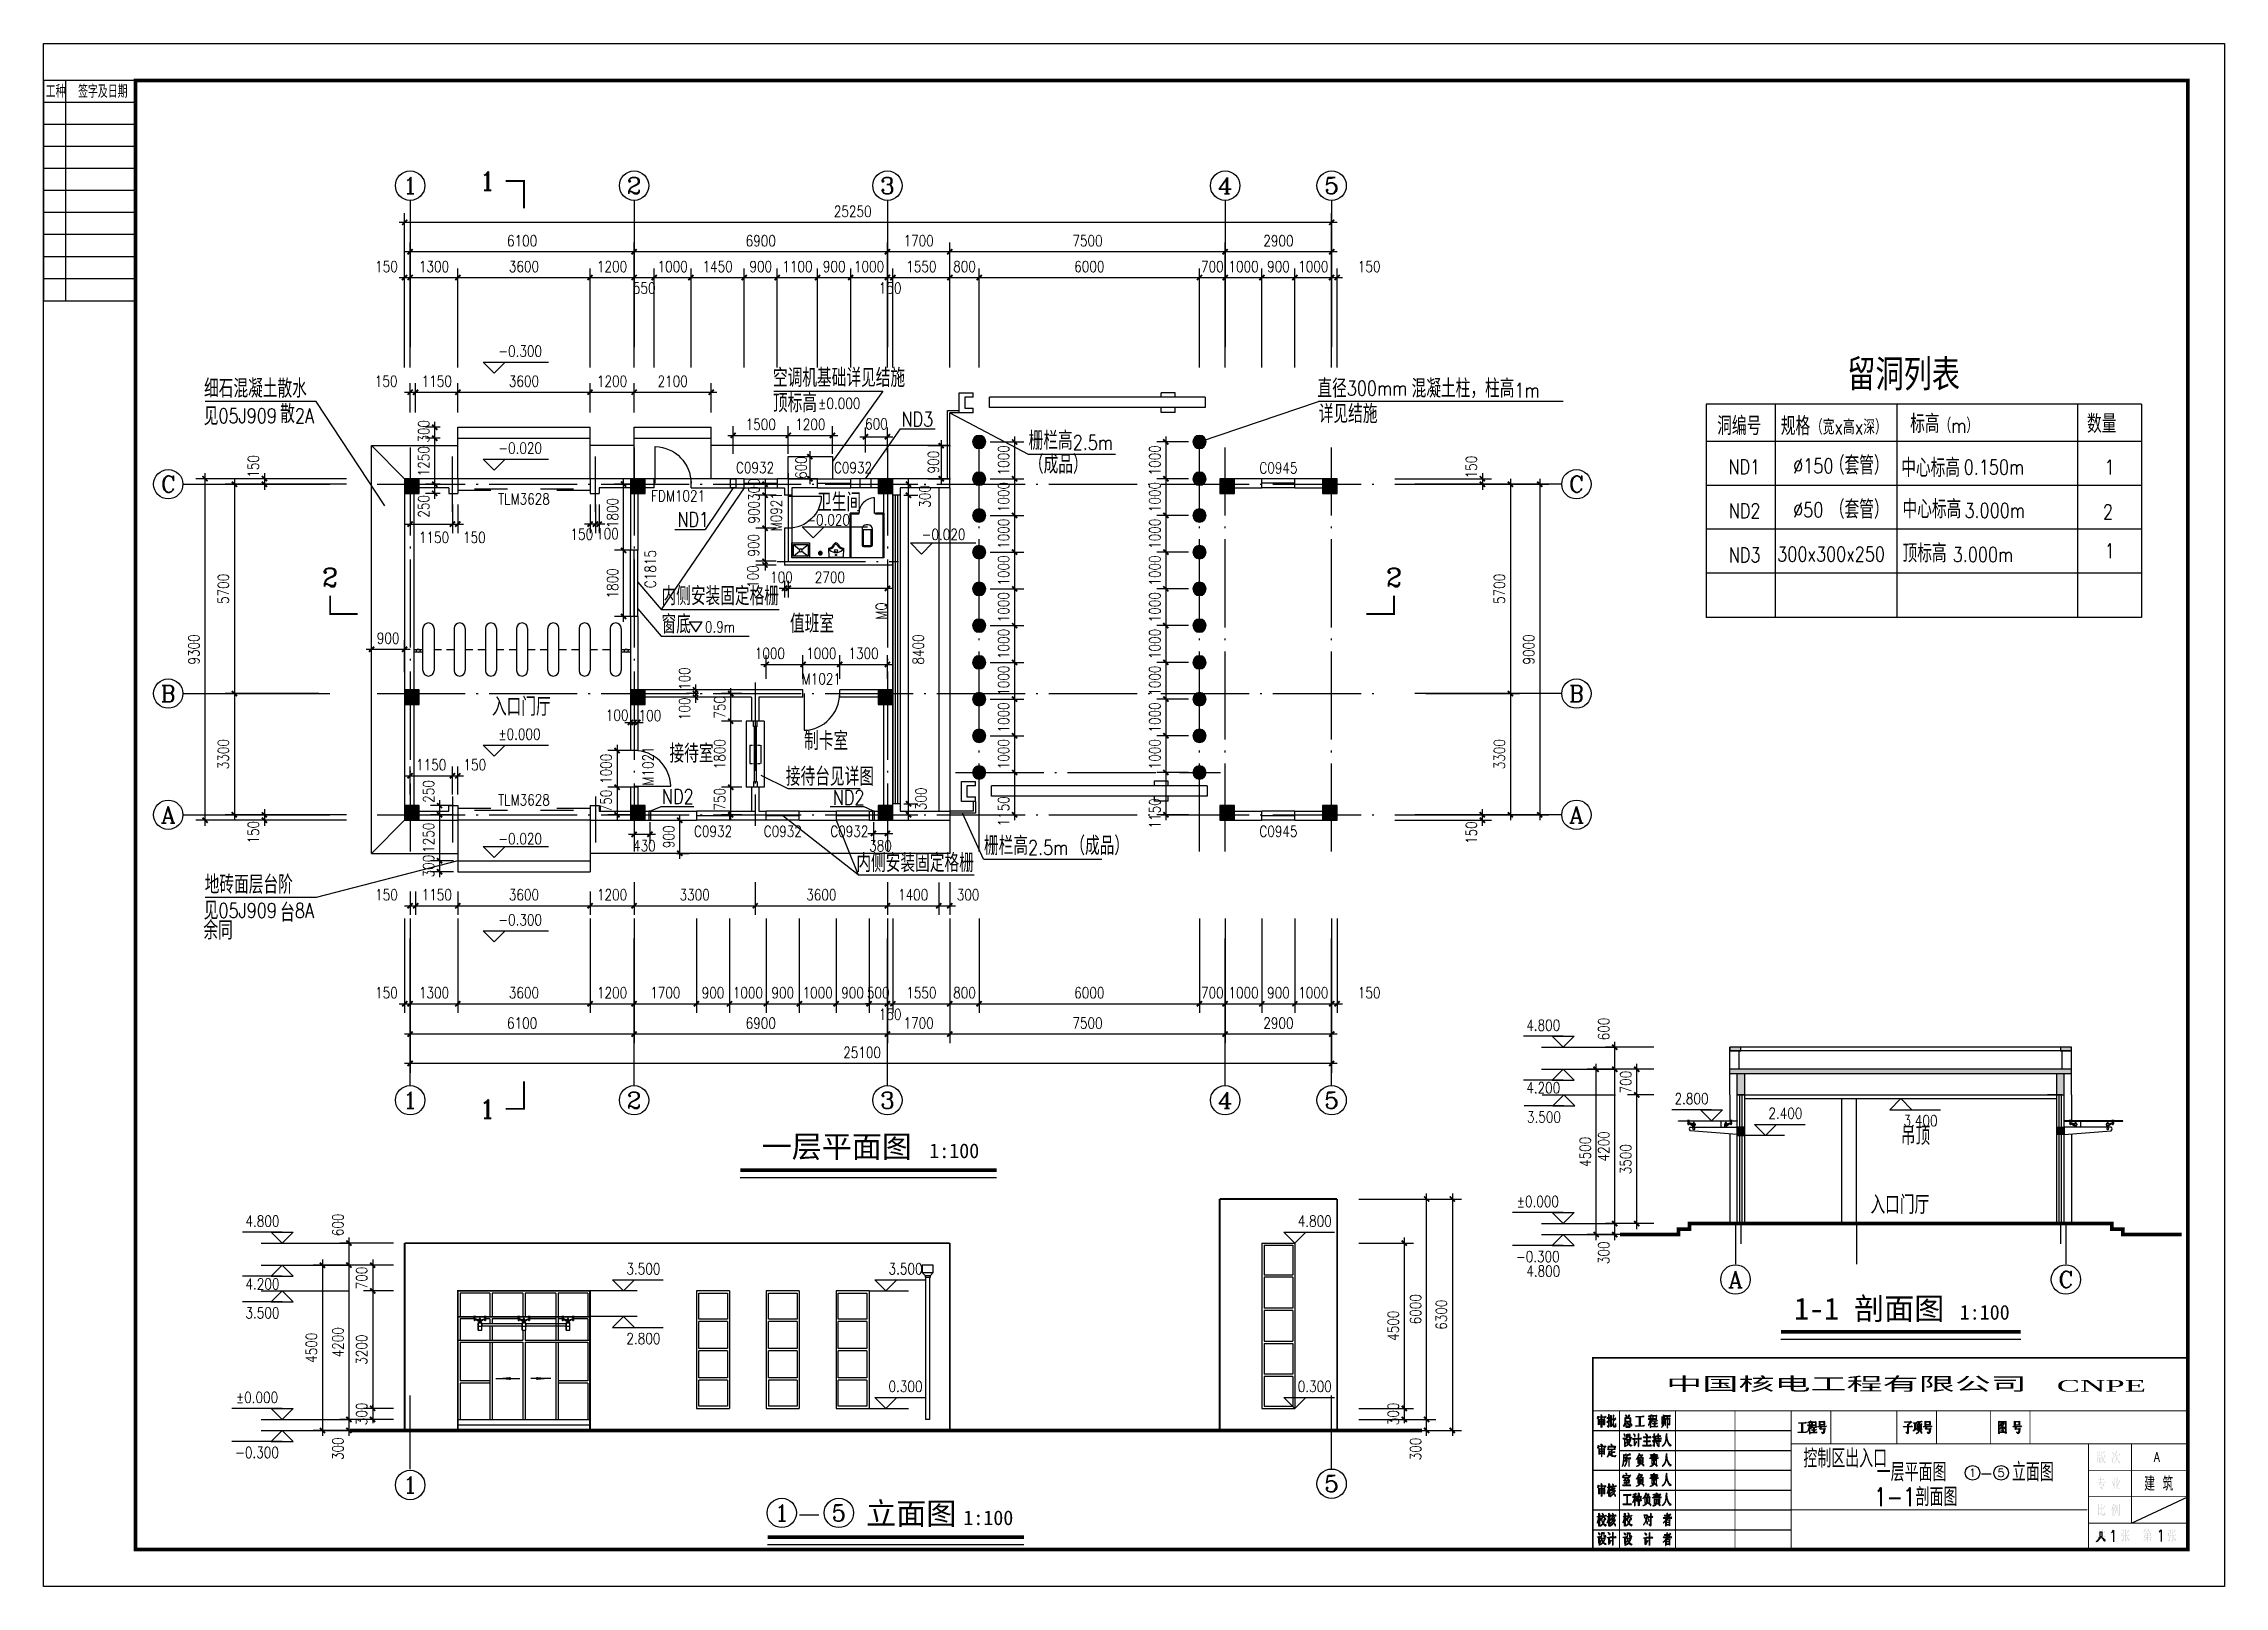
# Model space of a CAD drawing. Extents: x 458975 to 585950, y -118893 to 21149.
# Drawn here: x 458975 to 518375, y -70226 to -28226 of the extents above; entities that cross this region are included whole.
import ezdxf
from ezdxf.enums import TextEntityAlignment as Align

# ---------------------------------------------------------------- set-up
doc = ezdxf.new("R2010")
doc.units = 0
doc.header["$LTSCALE"] = 1000
doc.header["$MEASUREMENT"] = 0
for name, pattern in [('ACAD_ISO04W100', [30.5, 24, -3, 0.5, -3]), ('CENTER2', [1.125, 0.75, -0.125, 0.125, -0.125]), ('CENTERX2', [101.6, 63.5, -12.7, 12.7, -12.7]), ('DASH', [0.35, 0.25, -0.1])]:
    doc.linetypes.add(name, pattern=pattern)
doc.layers.get('0').update_dxf_attribs({"linetype": 'CONTINUOUS'})
doc.layers.get('DEFPOINTS').update_dxf_attribs({"linetype": 'CONTINUOUS'})
for name, color, linetype in [('1', 3, 'CONTINUOUS'), ('APRO', 7, 'CONTINUOUS'), ('AXIS', 3, 'CONTINUOUS'), ('AXIS_TEXT', 3, 'CONTINUOUS'), ('COLUMN', 7, 'CONTINUOUS'), ('DOTE', 1, 'ACAD_ISO04W100'), ('E_GROUND', 2, 'CONTINUOUS'), ('E_OTHER', 7, 'CONTINUOUS'), ('E_WALL', 255, 'CONTINUOUS'), ('E_WINDOW', 4, 'CONTINUOUS'), ('LEVL', 3, 'CONTINUOUS'), ('LVTRY', 6, 'CONTINUOUS'), ('LVTRY_WINDOW', 2, 'CONTINUOUS'), ('PUB_DIM', 3, 'CONTINUOUS'), ('PUB_SYMB', 3, 'CONTINUOUS'), ('PUB_SYMB_TEXT', 7, 'CONTINUOUS'), ('PUB_TEXT', 7, 'CONTINUOUS'), ('PUB_TITLE', 4, 'CONTINUOUS'), ('PUB_WALL', 255, 'CONTINUOUS'), ('S_WALL', 255, 'CONTINUOUS'), ('S_WINDOW', 2, 'CONTINUOUS'), ('SOLID_HATCH', 251, 'CONTINUOUS'), ('STAIR', 2, 'CONTINUOUS'), ('WALL', 151, 'CONTINUOUS'), ('WINDOW', 2, 'CONTINUOUS'), ('WINDOW_GROUND', 2, 'CONTINUOUS'), ('WINDOW_TEXT', 7, 'CONTINUOUS'), ('出入口设备布置图层', 1, 'CONTINUOUS'), ('填充层', 8, 'CONTINUOUS'), ('暖通留洞', 6, 'CONTINUOUS')]:
    doc.layers.add(name, color=color, linetype=linetype)
doc.styles.add('-HZTXTSIMPLEX', font='SIMPLEX.shx', dxfattribs={"width": 0.8, "bigfont": 'HZTXT.shx'})
doc.styles.add('-华文新魏', font='stxinwei.ttf', dxfattribs={"width": 0.8})
doc.styles.add('-新宋体', font='NSimSun.ttf')
doc.styles.add('_HZTXT', font='txt.shx', dxfattribs={"width": 0.8, "bigfont": 'HZTXT.shx'})
doc.styles.add('_SIMPLEX', font='simplex.shx', dxfattribs={"width": 0.6})
doc.styles.add('CHINESE-3', font='romand.shx', dxfattribs={"width": 0.8, "bigfont": 'ochinese.shx'})
doc.styles.add('COMP', font='COMPLEX.shx', dxfattribs={"bigfont": 'hztxt'})
doc.styles.add('COMPLEX', font='COMPLEX.shx')
doc.styles.add('dim_font', font='SIMPLEX.shx', dxfattribs={"width": 0.8})
doc.styles.add('OCHINESE', font='TXT', dxfattribs={"width": 0.7, "height": 200, "bigfont": 'OCHINESE'})
doc.styles.add('RT', font='TIMES.TTF', dxfattribs={"width": 1.5})
doc.styles.add('SIMPLEX', font='SIMPLEX.SHX')
doc.styles.get("Standard").update_dxf_attribs({"font": 'txt.shx'})
doc.styles.add('宋', font='SimSun.ttf', dxfattribs={"width": 0.7})
doc.dimstyles.new('DIMN', dxfattribs={"dimtxt": 300, "dimasz": 100, "dimexe": 250, "dimexo": 300, "dimgap": 0, "dimtad": 0, "dimdec": 0, "dimzin": 0, "dimdsep": 46, "dimtxsty": 'dim_font', "dimblk": 'ARCHTICK', "dimcen": 0.09, "dimdle": 150, "dimclrt": 7, "dimazin": 0, "dimtfac": 1, "dimtdec": 0, "dimtix": 1, "dimtmove": 2, "dimatfit": 3, "dimfxl": 1, "dimtvp": 1, "dimtolj": 1, "dimtzin": 0, "dimarcsym": 0})

msp = doc.modelspace()

# ---------------------------------------------------------------- texts
at = {"style": '_HZTXT', "width": 0.7}
for s, p in [('工种', (459033.1, -29701.1)), ('签字及日期', (459914.5, -29701.1))]:
    msp.add_text(s, height=350, dxfattribs=at).set_placement(p)
at = {"layer": '1', "style": 'CHINESE-3', "width": 0.8}
for s, height, p in [('A', 264.6, (516454, -66836.8)), ('建 筑', 381.02, (516192.6, -67624.7)), ('1', 317.5, (515236.9, -69012.8)), ('1', 317.5, (516531.5, -69007.9))]:
    msp.add_text(s, height=height, dxfattribs=at).set_placement(p)
at = {"layer": 'LEVL', "color": 7, "char_height": 300, "attachment_point": 5, "style": 'dim_font'}
for s, insert in [('4.800', (499822.3, -54948.4)), ('4.200', (499822.3, -56652.9)), ('2.800', (503861.5, -56948.4)), ('3.500', (499841.6, -57448.4)), ('2.400', (506418.2, -57348.2)), ('3.400', (510098.9, -57548.4)), ('%%p0.000', (499673.7, -59748.4)), ('4.800', (464936.3, -60281.5)), ('4.800', (493599, -60281.5)), ('-0.300', (499673.7, -61248.4)), ('3.500', (475312.7, -61581.5)), ('3.500', (482452.2, -61581.5)), ('4.800', (499822.3, -61644.4)), ('4.200', (464936.3, -61993.4)), ('3.500', (464936.3, -62781.5)), ('2.800', (475312.7, -63481.5)), ('0.300', (482452.2, -64781.5)), ('0.300', (493599, -64781.5)), ('%%p0.000', (464787.7, -65081.5)), ('-0.300', (464787.7, -66581.5))]:
    msp.add_mtext(s, dxfattribs=dict(at, insert=insert))
at = {"layer": 'PUB_TEXT'}
for s, height, style, width, p in [('-0.300', 300, 'dim_font', 0.8, (471358.4, -36746.1)), ('留洞列表', 750, '宋', 0.75, (508105.1, -37586.1)), ('细石混凝土散水', 500, '-HZTXTSIMPLEX', 0.8, (463345.7, -37864.1)), ('直径', 500, '-HZTXTSIMPLEX', 0.8, (493671.2, -37864.1)), ('300mm', 400, '-HZTXTSIMPLEX', 0.8, (494471.2, -37808.9)), ('混凝土柱，柱高', 500, '-HZTXTSIMPLEX', 0.8, (496237.1, -37864.1)), ('散', 500, '-HZTXTSIMPLEX', 0.8, (465418.4, -38556.2)), ('详见结施', 500, '-HZTXTSIMPLEX', 0.8, (493707.3, -38556.2)), ('1m', 400, '-HZTXTSIMPLEX', 0.8, (499037.1, -37864.1)), ('见', 500, '-HZTXTSIMPLEX', 0.8, (463338.2, -38615)), ('05J909', 400, '-HZTXTSIMPLEX', 0.8, (463738.2, -38556.2)), ('2A', 400, '-HZTXTSIMPLEX', 0.8, (465818.4, -38556.2)), ('洞编号', 500, '-HZTXTSIMPLEX', 0.8, (504561.2, -38883.4)), ('规格', 500, '-HZTXTSIMPLEX', 0.8, (506293.7, -38888.2)), ('（宽x高x深）', 400, '-HZTXTSIMPLEX', 0.8, (507114.6, -38865.4)), ('标高', 500, '-HZTXTSIMPLEX', 0.8, (509816.4, -38825)), ('（m）', 400, '-HZTXTSIMPLEX', 0.8, (510616.4, -38825)), ('数量', 500, '-HZTXTSIMPLEX', 0.8, (514635.5, -38825)), ('-0.020', 300, 'dim_font', 0.8, (471358.4, -39386.1)), ('栅栏高', 500, '-HZTXTSIMPLEX', 0.8, (485805.1, -39284.6)), ('2.5m', 400, '-HZTXTSIMPLEX', 0.8, (487005.1, -39284.6)), ('（成品）', 500, '-HZTXTSIMPLEX', 0.8, (485812.9, -39930.5)), ('ND1', 400, '-HZTXTSIMPLEX', 0.8, (504865.1, -39951.2)), ('%%c150', 400, '-HZTXTSIMPLEX', 0.8, (506629.5, -39921.5)), ('（套管）', 500, '-HZTXTSIMPLEX', 0.8, (507629.8, -39957.4)), ('中心标高', 500, '-HZTXTSIMPLEX', 0.8, (509574.1, -40024.4)), ('0.150m', 400, '-HZTXTSIMPLEX', 0.8, (511275.6, -39954.1)), ('1', 400, '-HZTXTSIMPLEX', 0.8, (515110.4, -39957.3)), ('卫生间', 500, '-HZTXTSIMPLEX', 0.8, (480041.8, -40962.8)), ('ND2', 400, '-HZTXTSIMPLEX', 0.8, (504874, -41147.2)), ('%%c50', 400, '-HZTXTSIMPLEX', 0.8, (506629.5, -41121.7)), ('（套管）', 500, '-HZTXTSIMPLEX', 0.8, (507629.8, -41157.6)), ('中心标高', 500, '-HZTXTSIMPLEX', 0.8, (509609.2, -41151.1)), ('3.000m', 400, '-HZTXTSIMPLEX', 0.8, (511296.6, -41134.2)), ('2', 400, '-HZTXTSIMPLEX', 0.8, (515064.4, -41175.8)), ('-0.020', 300, 'dim_font', 0.8, (479746.3, -41344.1)), ('-0.020', 300, 'dim_font', 0.8, (482890.8, -41737.5)), ('ND3', 400, '-HZTXTSIMPLEX', 0.8, (504874, -42347.4)), ('300x300x250', 400, '-HZTXTSIMPLEX', 0.8, (506195.6, -42321.8)), ('顶标高', 500, '-HZTXTSIMPLEX', 0.8, (509609.2, -42351.3)), ('3.000m', 400, '-HZTXTSIMPLEX', 0.8, (510975.9, -42334.3)), ('1', 400, '-HZTXTSIMPLEX', 0.8, (515115.6, -42236)), ('内侧安装固定格栅', 500, '-HZTXTSIMPLEX', 0.8, (475804.9, -43515)), ('窗底', 500, '-HZTXTSIMPLEX', 0.8, (475804.9, -44284.2)), ('0.9m', 300, 'dim_font', 0.8, (476987.7, -44255.9)), ('值班室', 500, '-HZTXTSIMPLEX', 0.8, (479304.4, -44267)), ('入口门厅', 500, '-HZTXTSIMPLEX', 0.8, (471187.2, -46527.4)), ('±0.000', 300, 'dim_font', 0.8, (471358.4, -47176.2)), ('制卡室', 500, '-HZTXTSIMPLEX', 0.8, (479690, -47460.6)), ('接待室', 500, '-HZTXTSIMPLEX', 0.8, (476023.5, -47803.6)), ('接待台见详图', 500, '-HZTXTSIMPLEX', 0.8, (479192.8, -48432.2)), ('-0.020', 300, 'dim_font', 0.8, (471358.4, -50022.6)), ('栅栏高', 500, '-HZTXTSIMPLEX', 0.8, (484589, -50314)), ('（成品）', 500, '-HZTXTSIMPLEX', 0.8, (486940.2, -50314)), ('内侧安装固定格栅', 500, '-HZTXTSIMPLEX', 0.8, (481112.8, -50780.9)), ('2.5m', 400, '-HZTXTSIMPLEX', 0.8, (485789, -50314)), ('地砖面层台阶', 500, '-HZTXTSIMPLEX', 0.8, (463363.4, -51369.2)), ('见', 500, '-HZTXTSIMPLEX', 0.8, (463338.2, -52072.5)), ('05J909', 400, '-HZTXTSIMPLEX', 0.8, (463738.2, -52027.3)), ('台', 500, '-HZTXTSIMPLEX', 0.8, (465418.4, -52131.3)), ('8A', 400, '-HZTXTSIMPLEX', 0.8, (465818.4, -52027.3)), ('余同', 500, '-HZTXTSIMPLEX', 0.8, (463328, -52616)), ('-0.300', 300, 'dim_font', 0.8, (471358.4, -52230.5)), ('吊顶', 500, '-HZTXTSIMPLEX', 0.8, (509562.3, -58212.3)), ('入口门厅', 500, '-HZTXTSIMPLEX', 0.8, (508735, -60087.6)), ('中国核电工程有限公司', 360, '-华文新魏', 2, (503174.2, -64892.1)), ('CNPE', 315, 'RT', 2, (513808.6, -64923.6)), ('控制区出入口', 500, 'OCHINESE', 0.8, (506907.7, -66991.9)), ('一层平面图', 500, 'OCHINESE', 0.8, (508905.6, -67365.9)), ('立面图', 500, 'OCHINESE', 0.8, (512588.2, -67362.8)), ('1-1剖面图', 500, 'OCHINESE', 0.8, (508831.9, -68041))]:
    msp.add_text(s, height=height, dxfattribs=dict(at, style=style, width=width)).set_placement(p)
at = {"layer": 'PUB_TEXT', "style": '-新宋体'}
for s, height, p in [('一层平面图', 600, (478533.8, -58549.9, 1394848.9)), ('1:100', 400, (483098.7, -58568, 1394848.9)), ('1-1 剖面图', 600, (506657.7, -62965.6, 1394848.9)), ('1:100', 400, (511167.1, -62965.6, 1394848.9)), ('立面图', 600, (481380.9, -68540.4, 1394848.9)), ('1:100', 400, (484027.3, -68558.6, 1394848.9))]:
    msp.add_text(s, height=height, dxfattribs=at).set_placement(p)
at = {"layer": '暖通留洞', "width": 0.8}
for s, height, style, p in [('空调机基础详见结施', 500, '-HZTXTSIMPLEX', (478840.7, -37573.1)), ('顶标高', 500, '-HZTXTSIMPLEX', (478840.7, -38263.6)), ('±0.000', 300, 'dim_font', (480071.1, -38171)), ('ND3', 400, '-HZTXTSIMPLEX', (482341.9, -38649.3)), ('ND1', 400, '-HZTXTSIMPLEX', (476236.5, -41380.9)), ('ND2', 400, '-HZTXTSIMPLEX', (475817.3, -48923)), ('ND2', 400, '-HZTXTSIMPLEX', (480471.1, -48950.9))]:
    msp.add_text(s, height=height, dxfattribs=dict(at, style=style)).set_placement(p)

# ---------------------------------------------------------------- blocks, each defined once
blk = doc.blocks.new('_B14QBU')
for p, q in [((-0.5, 0.5), (0.5, 0.5)), ((-0.5, 0), (0.5, 0)), ((-0.5, -0.5), (0.5, -0.5))]:
    blk.add_line(p, q)
blk = doc.blocks.new('_A2ZXL')
blk.add_line((-0.472, 0), (-0.472, -1))
blk.add_arc((-0.5, 0), 1, 271.62314, 0)
blk = doc.blocks.new('水泥柱')
at = {"layer": '出入口设备布置图层'}
blk.add_hatch(color=8, dxfattribs=at).paths.add_polyline_path([(383266, 120372, 1), (383506, 120372, 1)])
at = {"layer": '出入口设备布置图层', "color": 8}
blk.add_circle((383386, 120372), 120, dxfattribs=at)
blk.add_circle((383386, 120372), 120, dxfattribs=at)
blk = doc.blocks.new('_section')
at = {"const_width": 0.1}
blk.add_lwpolyline([(1, 0), (0, 0), (0, 1.5)], dxfattribs=at)
at = {"layer": 'PUB_SYMB_TEXT', "style": 'COMP'}
blk.add_attdef('A', text='', height=1, dxfattribs=at).set_placement((2, 0), align=Align.MIDDLE)
blk = doc.blocks.new('_axiso')
blk.add_circle((0, 0), 0.5)
at = {"layer": 'AXIS_TEXT', "style": 'COMPLEX', "width": 1.041667}
blk.add_attdef('A', text='', height=0.56, dxfattribs=at).set_placement((-0.25, -0.28), (0.25, -0.28), align=Align.FIT)
blk = doc.blocks.new('_archtick')
at = {"const_width": 0.5}
blk.add_lwpolyline([(-0.7, -0.7), (0.7, 0.7)], dxfattribs=at)
blk = doc.blocks.new('*D9')
at = {"layer": 'AXIS', "color": 0, "lineweight": -2, "transparency": 16777216}
for p, q in [((496627, -40220), (499177, -40220)), ((498927, -40070), (498927, -46070)), ((496627, -45920), (499177, -45920))]:
    blk.add_line(p, q, dxfattribs=at)
at = {"layer": 'DEFPOINTS', "color": 0, "transparency": 16777216}
for p in [(496327, -40220), (496327, -45920), (498927, -45920)]:
    blk.add_point(p, dxfattribs=at)
at = {"layer": 'AXIS', "color": 0, "lineweight": -2, "transparency": 16777216, "xscale": 100, "yscale": 100, "zscale": 100}
for p, rotation in [((498927, -40220), 90), ((498927, -45920), 270)]:
    blk.add_blockref('_archtick', p, dxfattribs=dict(at, rotation=rotation))
at = {"layer": 'AXIS', "color": 7, "transparency": 16777216, "insert": (498627, -43070), "char_height": 300, "attachment_point": 5, "rotation": 90, "style": 'dim_font'}
blk.add_mtext('\\A1;5700', dxfattribs=at)
blk = doc.blocks.new('*D10')
at = {"layer": 'AXIS', "color": 0, "lineweight": -2, "transparency": 16777216}
for p, q in [((496627, -45920), (499177, -45920)), ((498927, -45770), (498927, -49370)), ((496627, -49220), (499177, -49220))]:
    blk.add_line(p, q, dxfattribs=at)
at = {"layer": 'DEFPOINTS', "color": 0, "transparency": 16777216}
for p in [(496327, -45920), (496327, -49220), (498927, -49220)]:
    blk.add_point(p, dxfattribs=at)
at = {"layer": 'AXIS', "color": 0, "lineweight": -2, "transparency": 16777216, "xscale": 100, "yscale": 100, "zscale": 100}
for p, rotation in [((498927, -45920), 90), ((498927, -49220), 270)]:
    blk.add_blockref('_archtick', p, dxfattribs=dict(at, rotation=rotation))
at = {"layer": 'AXIS', "color": 7, "transparency": 16777216, "insert": (498627, -47570), "char_height": 300, "attachment_point": 5, "rotation": 90, "style": 'dim_font'}
blk.add_mtext('\\A1;3300', dxfattribs=at)
blk = doc.blocks.new('*D11')
at = {"layer": 'AXIS', "color": 0, "lineweight": -2, "transparency": 16777216}
for p, q in [((496627, -40220), (499977, -40220)), ((499727, -40070), (499727, -49370)), ((496627, -49220), (499977, -49220))]:
    blk.add_line(p, q, dxfattribs=at)
at = {"layer": 'DEFPOINTS', "color": 0, "transparency": 16777216}
for p in [(496327, -40220), (496327, -49220), (499727, -49220)]:
    blk.add_point(p, dxfattribs=at)
at = {"layer": 'AXIS', "color": 0, "lineweight": -2, "transparency": 16777216, "xscale": 100, "yscale": 100, "zscale": 100}
for p, rotation in [((499727, -40220), 90), ((499727, -49220), 270)]:
    blk.add_blockref('_archtick', p, dxfattribs=dict(at, rotation=rotation))
at = {"layer": 'AXIS', "color": 7, "transparency": 16777216, "insert": (499427, -44720), "char_height": 300, "attachment_point": 5, "rotation": 90, "style": 'dim_font'}
blk.add_mtext('\\A1;9000', dxfattribs=at)
blk = doc.blocks.new('*D12')
at = {"layer": 'AXIS', "color": 0, "lineweight": -2, "transparency": 16777216}
for p, q in [((466471, -40220), (463921, -40220)), ((464171, -40070), (464171, -46070)), ((466471, -45920), (463921, -45920))]:
    blk.add_line(p, q, dxfattribs=at)
at = {"layer": 'DEFPOINTS', "color": 0, "transparency": 16777216}
for p in [(466771, -40220), (464171, -45920), (466771, -45920)]:
    blk.add_point(p, dxfattribs=at)
at = {"layer": 'AXIS', "color": 0, "lineweight": -2, "transparency": 16777216, "xscale": 100, "yscale": 100, "zscale": 100}
for p, rotation in [((464171, -40220), 90), ((464171, -45920), 270)]:
    blk.add_blockref('_archtick', p, dxfattribs=dict(at, rotation=rotation))
at = {"layer": 'AXIS', "color": 7, "transparency": 16777216, "insert": (463871, -43070), "char_height": 300, "attachment_point": 5, "rotation": 90, "style": 'dim_font'}
blk.add_mtext('\\A1;5700', dxfattribs=at)
blk = doc.blocks.new('*D13')
at = {"layer": 'AXIS', "color": 0, "lineweight": -2, "transparency": 16777216}
for p, q in [((466471, -45920), (463921, -45920)), ((464171, -45770), (464171, -49370)), ((466471, -49220), (463921, -49220))]:
    blk.add_line(p, q, dxfattribs=at)
at = {"layer": 'DEFPOINTS', "color": 0, "transparency": 16777216}
for p in [(466771, -45920), (464171, -49220), (466771, -49220)]:
    blk.add_point(p, dxfattribs=at)
at = {"layer": 'AXIS', "color": 0, "lineweight": -2, "transparency": 16777216, "xscale": 100, "yscale": 100, "zscale": 100}
for p, rotation in [((464171, -45920), 90), ((464171, -49220), 270)]:
    blk.add_blockref('_archtick', p, dxfattribs=dict(at, rotation=rotation))
at = {"layer": 'AXIS', "color": 7, "transparency": 16777216, "insert": (463871, -47570), "char_height": 300, "attachment_point": 5, "rotation": 90, "style": 'dim_font'}
blk.add_mtext('\\A1;3300', dxfattribs=at)
blk = doc.blocks.new('*D14')
at = {"layer": 'AXIS', "color": 0, "lineweight": -2, "transparency": 16777216}
for p, q in [((466471, -40070), (463121, -40070)), ((463371, -39920), (463371, -49520)), ((466471, -49370), (463121, -49370))]:
    blk.add_line(p, q, dxfattribs=at)
at = {"layer": 'DEFPOINTS', "color": 0, "transparency": 16777216}
for p in [(466771, -40070), (463371, -49370), (466771, -49370)]:
    blk.add_point(p, dxfattribs=at)
at = {"layer": 'AXIS', "color": 0, "lineweight": -2, "transparency": 16777216, "xscale": 100, "yscale": 100, "zscale": 100}
for p, rotation in [((463371, -40070), 90), ((463371, -49370), 270)]:
    blk.add_blockref('_archtick', p, dxfattribs=dict(at, rotation=rotation))
at = {"layer": 'AXIS', "color": 7, "transparency": 16777216, "insert": (463071, -44720), "char_height": 300, "attachment_point": 5, "rotation": 90, "style": 'dim_font'}
blk.add_mtext('\\A1;9300', dxfattribs=at)
blk = doc.blocks.new('*D15')
at = {"layer": 'AXIS', "color": 0, "lineweight": -2, "transparency": 16777216}
for p, q in [((491159, -52891), (491159, -55441)), ((494059, -52891), (494059, -55441)), ((494209, -55191), (491009, -55191))]:
    blk.add_line(p, q, dxfattribs=at)
at = {"layer": 'DEFPOINTS', "color": 0, "transparency": 16777216}
for p in [(491159, -52591), (494059, -52591), (491159, -55191)]:
    blk.add_point(p, dxfattribs=at)
at = {"layer": 'AXIS', "color": 0, "lineweight": -2, "transparency": 16777216, "xscale": 100, "yscale": 100, "zscale": 100, "rotation": 180}
blk.add_blockref('_archtick', (491159, -55191), dxfattribs=at)
at = {"layer": 'AXIS', "color": 0, "lineweight": -2, "transparency": 16777216, "xscale": 100, "yscale": 100, "zscale": 100}
blk.add_blockref('_archtick', (494059, -55191), dxfattribs=at)
at = {"layer": 'AXIS', "color": 7, "transparency": 16777216, "insert": (492609, -54891), "char_height": 300, "attachment_point": 5, "style": 'dim_font'}
blk.add_mtext('\\A1;2900', dxfattribs=at)
blk = doc.blocks.new('*D16')
at = {"layer": 'AXIS', "color": 0, "lineweight": -2, "transparency": 16777216}
for p, q in [((483659, -52891), (483659, -55441)), ((491159, -52891), (491159, -55441)), ((491309, -55191), (483509, -55191))]:
    blk.add_line(p, q, dxfattribs=at)
at = {"layer": 'DEFPOINTS', "color": 0, "transparency": 16777216}
for p in [(483659, -52591), (491159, -52591), (483659, -55191)]:
    blk.add_point(p, dxfattribs=at)
at = {"layer": 'AXIS', "color": 0, "lineweight": -2, "transparency": 16777216, "xscale": 100, "yscale": 100, "zscale": 100, "rotation": 180}
blk.add_blockref('_archtick', (483659, -55191), dxfattribs=at)
at = {"layer": 'AXIS', "color": 0, "lineweight": -2, "transparency": 16777216, "xscale": 100, "yscale": 100, "zscale": 100}
blk.add_blockref('_archtick', (491159, -55191), dxfattribs=at)
at = {"layer": 'AXIS', "color": 7, "transparency": 16777216, "insert": (487409, -54891), "char_height": 300, "attachment_point": 5, "style": 'dim_font'}
blk.add_mtext('\\A1;7500', dxfattribs=at)
blk = doc.blocks.new('*D17')
at = {"layer": 'AXIS', "color": 0, "lineweight": -2, "transparency": 16777216}
for p, q in [((481959, -52891), (481959, -55441)), ((483659, -52891), (483659, -55441)), ((483809, -55191), (481809, -55191))]:
    blk.add_line(p, q, dxfattribs=at)
at = {"layer": 'DEFPOINTS', "color": 0, "transparency": 16777216}
for p in [(481959, -52591), (483659, -52591), (481959, -55191)]:
    blk.add_point(p, dxfattribs=at)
at = {"layer": 'AXIS', "color": 0, "lineweight": -2, "transparency": 16777216, "xscale": 100, "yscale": 100, "zscale": 100, "rotation": 180}
blk.add_blockref('_archtick', (481959, -55191), dxfattribs=at)
at = {"layer": 'AXIS', "color": 0, "lineweight": -2, "transparency": 16777216, "xscale": 100, "yscale": 100, "zscale": 100}
blk.add_blockref('_archtick', (483659, -55191), dxfattribs=at)
at = {"layer": 'AXIS', "color": 7, "transparency": 16777216, "insert": (482809, -54891), "char_height": 300, "attachment_point": 5, "style": 'dim_font'}
blk.add_mtext('\\A1;1700', dxfattribs=at)
blk = doc.blocks.new('*D18')
at = {"layer": 'AXIS', "color": 0, "lineweight": -2, "transparency": 16777216}
for p, q in [((475059, -52891), (475059, -55441)), ((481959, -52891), (481959, -55441)), ((482109, -55191), (474909, -55191))]:
    blk.add_line(p, q, dxfattribs=at)
at = {"layer": 'DEFPOINTS', "color": 0, "transparency": 16777216}
for p in [(475059, -52591), (481959, -52591), (475059, -55191)]:
    blk.add_point(p, dxfattribs=at)
at = {"layer": 'AXIS', "color": 0, "lineweight": -2, "transparency": 16777216, "xscale": 100, "yscale": 100, "zscale": 100, "rotation": 180}
blk.add_blockref('_archtick', (475059, -55191), dxfattribs=at)
at = {"layer": 'AXIS', "color": 0, "lineweight": -2, "transparency": 16777216, "xscale": 100, "yscale": 100, "zscale": 100}
blk.add_blockref('_archtick', (481959, -55191), dxfattribs=at)
at = {"layer": 'AXIS', "color": 7, "transparency": 16777216, "insert": (478509, -54891), "char_height": 300, "attachment_point": 5, "style": 'dim_font'}
blk.add_mtext('\\A1;6900', dxfattribs=at)
blk = doc.blocks.new('*D19')
at = {"layer": 'AXIS', "color": 0, "lineweight": -2, "transparency": 16777216}
for p, q in [((468959, -52891), (468959, -55441)), ((475059, -52891), (475059, -55441)), ((475209, -55191), (468809, -55191))]:
    blk.add_line(p, q, dxfattribs=at)
at = {"layer": 'DEFPOINTS', "color": 0, "transparency": 16777216}
for p in [(468959, -52591), (475059, -52591), (468959, -55191)]:
    blk.add_point(p, dxfattribs=at)
at = {"layer": 'AXIS', "color": 0, "lineweight": -2, "transparency": 16777216, "xscale": 100, "yscale": 100, "zscale": 100, "rotation": 180}
blk.add_blockref('_archtick', (468959, -55191), dxfattribs=at)
at = {"layer": 'AXIS', "color": 0, "lineweight": -2, "transparency": 16777216, "xscale": 100, "yscale": 100, "zscale": 100}
blk.add_blockref('_archtick', (475059, -55191), dxfattribs=at)
at = {"layer": 'AXIS', "color": 7, "transparency": 16777216, "insert": (472009, -54891), "char_height": 300, "attachment_point": 5, "style": 'dim_font'}
blk.add_mtext('\\A1;6100', dxfattribs=at)
blk = doc.blocks.new('*D20')
at = {"layer": 'AXIS', "color": 0, "lineweight": -2, "transparency": 16777216}
for p, q in [((468959, -52891), (468959, -56241)), ((494059, -52891), (494059, -56241)), ((494209, -55991), (468809, -55991))]:
    blk.add_line(p, q, dxfattribs=at)
at = {"layer": 'DEFPOINTS', "color": 0, "transparency": 16777216}
for p in [(468959, -52591), (494059, -52591), (468959, -55991)]:
    blk.add_point(p, dxfattribs=at)
at = {"layer": 'AXIS', "color": 0, "lineweight": -2, "transparency": 16777216, "xscale": 100, "yscale": 100, "zscale": 100, "rotation": 180}
blk.add_blockref('_archtick', (468959, -55991), dxfattribs=at)
at = {"layer": 'AXIS', "color": 0, "lineweight": -2, "transparency": 16777216, "xscale": 100, "yscale": 100, "zscale": 100}
blk.add_blockref('_archtick', (494059, -55991), dxfattribs=at)
at = {"layer": 'AXIS', "color": 7, "transparency": 16777216, "insert": (481270, -55691), "char_height": 300, "attachment_point": 5, "style": 'dim_font'}
blk.add_mtext('\\A1;25100', dxfattribs=at)
blk = doc.blocks.new('*D21')
at = {"layer": 'AXIS', "color": 0, "lineweight": -2, "transparency": 16777216}
for p, q in [((491158.9982, -36192.27824), (491158.9982, -33642.27824)), ((494058.9982, -36192.27824), (494058.9982, -33642.27824)), ((494208.9982, -33892.27824), (491008.9982, -33892.27824))]:
    blk.add_line(p, q, dxfattribs=at)
at = {"layer": 'DEFPOINTS', "color": 0, "transparency": 16777216}
for p in [(491158.9982, -33892.27824), (491158.9982, -36492.27824), (494058.9982, -36492.27824)]:
    blk.add_point(p, dxfattribs=at)
at = {"layer": 'AXIS', "color": 0, "lineweight": -2, "transparency": 16777216, "xscale": 100, "yscale": 100, "zscale": 100, "rotation": 180}
blk.add_blockref('_archtick', (491158.9982, -33892.27824), dxfattribs=at)
at = {"layer": 'AXIS', "color": 0, "lineweight": -2, "transparency": 16777216, "xscale": 100, "yscale": 100, "zscale": 100}
blk.add_blockref('_archtick', (494058.9982, -33892.27824), dxfattribs=at)
at = {"layer": 'AXIS', "color": 7, "transparency": 16777216, "insert": (492608.9982, -33592.27824), "char_height": 300, "attachment_point": 5, "style": 'dim_font'}
blk.add_mtext('\\A1;2900', dxfattribs=at)
blk = doc.blocks.new('*D22')
at = {"layer": 'AXIS', "color": 0, "lineweight": -2, "transparency": 16777216}
for p, q in [((483659, -36192), (483659, -33642)), ((491159, -36192), (491159, -33642)), ((491309, -33892), (483509, -33892))]:
    blk.add_line(p, q, dxfattribs=at)
at = {"layer": 'DEFPOINTS', "color": 0, "transparency": 16777216}
for p in [(483659, -33892), (483659, -36492), (491159, -36492)]:
    blk.add_point(p, dxfattribs=at)
at = {"layer": 'AXIS', "color": 0, "lineweight": -2, "transparency": 16777216, "xscale": 100, "yscale": 100, "zscale": 100, "rotation": 180}
blk.add_blockref('_archtick', (483659, -33892), dxfattribs=at)
at = {"layer": 'AXIS', "color": 0, "lineweight": -2, "transparency": 16777216, "xscale": 100, "yscale": 100, "zscale": 100}
blk.add_blockref('_archtick', (491159, -33892), dxfattribs=at)
at = {"layer": 'AXIS', "color": 7, "transparency": 16777216, "insert": (487409, -33592), "char_height": 300, "attachment_point": 5, "style": 'dim_font'}
blk.add_mtext('\\A1;7500', dxfattribs=at)
blk = doc.blocks.new('*D23')
at = {"layer": 'AXIS', "color": 0, "lineweight": -2, "transparency": 16777216}
for p, q in [((481959, -36192), (481959, -33642)), ((483659, -36192), (483659, -33642)), ((483809, -33892), (481809, -33892))]:
    blk.add_line(p, q, dxfattribs=at)
at = {"layer": 'DEFPOINTS', "color": 0, "transparency": 16777216}
for p in [(481959, -33892), (481959, -36492), (483659, -36492)]:
    blk.add_point(p, dxfattribs=at)
at = {"layer": 'AXIS', "color": 0, "lineweight": -2, "transparency": 16777216, "xscale": 100, "yscale": 100, "zscale": 100, "rotation": 180}
blk.add_blockref('_archtick', (481959, -33892), dxfattribs=at)
at = {"layer": 'AXIS', "color": 0, "lineweight": -2, "transparency": 16777216, "xscale": 100, "yscale": 100, "zscale": 100}
blk.add_blockref('_archtick', (483659, -33892), dxfattribs=at)
at = {"layer": 'AXIS', "color": 7, "transparency": 16777216, "insert": (482809, -33592), "char_height": 300, "attachment_point": 5, "style": 'dim_font'}
blk.add_mtext('\\A1;1700', dxfattribs=at)
blk = doc.blocks.new('*D24')
at = {"layer": 'AXIS', "color": 0, "lineweight": -2, "transparency": 16777216}
for p, q in [((475058.9982, -36192.27824), (475058.9982, -33642.27824)), ((481958.9982, -36192.27824), (481958.9982, -33642.27824)), ((482108.9982, -33892.27824), (474908.9982, -33892.27824))]:
    blk.add_line(p, q, dxfattribs=at)
at = {"layer": 'DEFPOINTS', "color": 0, "transparency": 16777216}
for p in [(475058.9982, -33892.27824), (475058.9982, -36492.27824), (481958.9982, -36492.27824)]:
    blk.add_point(p, dxfattribs=at)
at = {"layer": 'AXIS', "color": 0, "lineweight": -2, "transparency": 16777216, "xscale": 100, "yscale": 100, "zscale": 100, "rotation": 180}
blk.add_blockref('_archtick', (475058.9982, -33892.27824), dxfattribs=at)
at = {"layer": 'AXIS', "color": 0, "lineweight": -2, "transparency": 16777216, "xscale": 100, "yscale": 100, "zscale": 100}
blk.add_blockref('_archtick', (481958.9982, -33892.27824), dxfattribs=at)
at = {"layer": 'AXIS', "color": 7, "transparency": 16777216, "insert": (478508.9982, -33592.27824), "char_height": 300, "attachment_point": 5, "style": 'dim_font'}
blk.add_mtext('\\A1;6900', dxfattribs=at)
blk = doc.blocks.new('*D25')
at = {"layer": 'AXIS', "color": 0, "lineweight": -2, "transparency": 16777216}
for p, q in [((468958.9982, -36192.27824), (468958.9982, -33642.27824)), ((475058.9982, -36192.27824), (475058.9982, -33642.27824)), ((475208.9982, -33892.27824), (468808.9982, -33892.27824))]:
    blk.add_line(p, q, dxfattribs=at)
at = {"layer": 'DEFPOINTS', "color": 0, "transparency": 16777216}
for p in [(468958.9982, -33892.27824), (468958.9982, -36492.27824), (475058.9982, -36492.27824)]:
    blk.add_point(p, dxfattribs=at)
at = {"layer": 'AXIS', "color": 0, "lineweight": -2, "transparency": 16777216, "xscale": 100, "yscale": 100, "zscale": 100, "rotation": 180}
blk.add_blockref('_archtick', (468958.9982, -33892.27824), dxfattribs=at)
at = {"layer": 'AXIS', "color": 0, "lineweight": -2, "transparency": 16777216, "xscale": 100, "yscale": 100, "zscale": 100}
blk.add_blockref('_archtick', (475058.9982, -33892.27824), dxfattribs=at)
at = {"layer": 'AXIS', "color": 7, "transparency": 16777216, "insert": (472008.9982, -33592.27824), "char_height": 300, "attachment_point": 5, "style": 'dim_font'}
blk.add_mtext('\\A1;6100', dxfattribs=at)
blk = doc.blocks.new('*D26')
at = {"layer": 'AXIS', "color": 0, "lineweight": -2, "transparency": 16777216}
for p, q in [((494209, -33092), (468659, -33092)), ((468809, -36192), (468809, -32842)), ((494059, -36192), (494059, -32842))]:
    blk.add_line(p, q, dxfattribs=at)
at = {"layer": 'DEFPOINTS', "color": 0, "transparency": 16777216}
for p in [(468809, -33092), (468809, -36492), (494059, -36492)]:
    blk.add_point(p, dxfattribs=at)
at = {"layer": 'AXIS', "color": 0, "lineweight": -2, "transparency": 16777216, "xscale": 100, "yscale": 100, "zscale": 100, "rotation": 180}
blk.add_blockref('_archtick', (468809, -33092), dxfattribs=at)
at = {"layer": 'AXIS', "color": 0, "lineweight": -2, "transparency": 16777216, "xscale": 100, "yscale": 100, "zscale": 100}
blk.add_blockref('_archtick', (494059, -33092), dxfattribs=at)
at = {"layer": 'AXIS', "color": 7, "transparency": 16777216, "insert": (481014, -32792), "char_height": 300, "attachment_point": 5, "style": 'dim_font'}
blk.add_mtext('\\A1;25250', dxfattribs=at)
blk = doc.blocks.new('*D27')
at = {"layer": 'DEFPOINTS', "color": 0, "transparency": 16777216}
for p in [(494502, -65681), (496647, -65681), (494502, -65981)]:
    blk.add_point(p, dxfattribs=at)
at = {"layer": 'PUB_DIM', "color": 0, "lineweight": -2, "transparency": 16777216}
for p, q in [((494802, -65681), (496897, -65681)), ((496647, -66131), (496647, -65531)), ((494802, -65981), (496897, -65981))]:
    blk.add_line(p, q, dxfattribs=at)
at = {"layer": 'PUB_DIM', "color": 0, "lineweight": -2, "transparency": 16777216, "xscale": 100, "yscale": 100, "zscale": 100}
for p, rotation in [((496647, -65681), 90), ((496647, -65981), 270)]:
    blk.add_blockref('_archtick', p, dxfattribs=dict(at, rotation=rotation))
at = {"layer": 'PUB_DIM', "color": 7, "transparency": 16777216, "insert": (496347, -66486), "char_height": 300, "attachment_point": 5, "rotation": 90, "style": 'dim_font'}
blk.add_mtext('\\A1;300', dxfattribs=at)
blk = doc.blocks.new('*D28')
at = {"layer": 'DEFPOINTS', "color": 0, "transparency": 16777216}
for p in [(494502, -60881), (494502, -65381), (496035, -65381)]:
    blk.add_point(p, dxfattribs=at)
at = {"layer": 'PUB_DIM', "color": 0, "lineweight": -2, "transparency": 16777216}
for p, q in [((494802, -60881), (496285, -60881)), ((496035, -60731), (496035, -65531)), ((494802, -65381), (496285, -65381))]:
    blk.add_line(p, q, dxfattribs=at)
at = {"layer": 'PUB_DIM', "color": 0, "lineweight": -2, "transparency": 16777216, "xscale": 100, "yscale": 100, "zscale": 100}
for p, rotation in [((496035, -60881), 90), ((496035, -65381), 270)]:
    blk.add_blockref('_archtick', p, dxfattribs=dict(at, rotation=rotation))
at = {"layer": 'PUB_DIM', "color": 7, "transparency": 16777216, "insert": (495735, -63131), "char_height": 300, "attachment_point": 5, "rotation": 90, "style": 'dim_font'}
blk.add_mtext('\\A1;4500', dxfattribs=at)
blk = doc.blocks.new('*D29')
at = {"layer": 'DEFPOINTS', "color": 0, "transparency": 16777216}
for p in [(494502, -65381), (494502, -65681), (496035, -65681)]:
    blk.add_point(p, dxfattribs=at)
at = {"layer": 'PUB_DIM', "color": 0, "lineweight": -2, "transparency": 16777216}
for p, q in [((496035, -65381), (496035, -65281)), ((494802, -65381), (496285, -65381)), ((494802, -65681), (496285, -65681)), ((496035, -65381), (496035, -65681)), ((496035, -65681), (496035, -65781))]:
    blk.add_line(p, q, dxfattribs=at)
at = {"layer": 'PUB_DIM', "color": 0, "lineweight": -2, "transparency": 16777216, "xscale": 100, "yscale": 100, "zscale": 100}
for p, rotation in [((496035, -65381), 270), ((496035, -65681), 90)]:
    blk.add_blockref('_archtick', p, dxfattribs=dict(at, rotation=rotation))
at = {"layer": 'PUB_DIM', "color": 7, "transparency": 16777216, "insert": (495735, -65531), "char_height": 300, "attachment_point": 5, "rotation": 90, "style": 'dim_font'}
blk.add_mtext('\\A1;300', dxfattribs=at)
blk = doc.blocks.new('*D30')
at = {"layer": 'DEFPOINTS', "color": 0, "transparency": 16777216}
for p in [(494502, -59681), (496647, -59681), (494502, -65681)]:
    blk.add_point(p, dxfattribs=at)
at = {"layer": 'PUB_DIM', "color": 0, "lineweight": -2, "transparency": 16777216}
for p, q in [((494802, -59681), (496897, -59681)), ((496647, -65831), (496647, -59531)), ((494802, -65681), (496897, -65681))]:
    blk.add_line(p, q, dxfattribs=at)
at = {"layer": 'PUB_DIM', "color": 0, "lineweight": -2, "transparency": 16777216, "xscale": 100, "yscale": 100, "zscale": 100}
for p, rotation in [((496647, -59681), 90), ((496647, -65681), 270)]:
    blk.add_blockref('_archtick', p, dxfattribs=dict(at, rotation=rotation))
at = {"layer": 'PUB_DIM', "color": 7, "transparency": 16777216, "insert": (496347, -62681), "char_height": 300, "attachment_point": 5, "rotation": 90, "style": 'dim_font'}
blk.add_mtext('\\A1;6000', dxfattribs=at)
blk = doc.blocks.new('*D31')
at = {"layer": 'DEFPOINTS', "color": 0, "transparency": 16777216}
for p in [(494502, -59681), (494502, -65981), (497347, -65981)]:
    blk.add_point(p, dxfattribs=at)
at = {"layer": 'PUB_DIM', "color": 0, "lineweight": -2, "transparency": 16777216}
for p, q in [((494802, -59681), (497597, -59681)), ((497347, -59531), (497347, -66131)), ((494802, -65981), (497597, -65981))]:
    blk.add_line(p, q, dxfattribs=at)
at = {"layer": 'PUB_DIM', "color": 0, "lineweight": -2, "transparency": 16777216, "xscale": 100, "yscale": 100, "zscale": 100}
for p, rotation in [((497347, -59681), 90), ((497347, -65981), 270)]:
    blk.add_blockref('_archtick', p, dxfattribs=dict(at, rotation=rotation))
at = {"layer": 'PUB_DIM', "color": 7, "transparency": 16777216, "insert": (497047, -62831), "char_height": 300, "attachment_point": 5, "rotation": 90, "style": 'dim_font'}
blk.add_mtext('\\A1;6300', dxfattribs=at)
blk = doc.blocks.new('*D32')
at = {"layer": 'DEFPOINTS', "color": 0, "transparency": 16777216}
for p in [(467939, -65681), (468809, -65381), (468809, -65681)]:
    blk.add_point(p, dxfattribs=at)
at = {"layer": 'PUB_DIM', "color": 0, "lineweight": -2, "transparency": 16777216}
for p, q in [((467939, -65381), (467939, -65281)), ((468509, -65381), (467689, -65381)), ((468509, -65681), (467689, -65681)), ((467939, -65381), (467939, -65681)), ((467939, -65681), (467939, -65781))]:
    blk.add_line(p, q, dxfattribs=at)
at = {"layer": 'PUB_DIM', "color": 0, "lineweight": -2, "transparency": 16777216, "xscale": 100, "yscale": 100, "zscale": 100}
for p, rotation in [((467939, -65381), 270), ((467939, -65681), 90)]:
    blk.add_blockref('_archtick', p, dxfattribs=dict(at, rotation=rotation))
at = {"layer": 'PUB_DIM', "color": 7, "transparency": 16777216, "insert": (467639, -65531), "char_height": 300, "attachment_point": 5, "rotation": 90, "style": 'dim_font'}
blk.add_mtext('\\A1;300', dxfattribs=at)
blk = doc.blocks.new('*D33')
at = {"layer": 'DEFPOINTS', "color": 0, "transparency": 16777216}
for p in [(468809, -62181), (467939, -65381), (468809, -65381)]:
    blk.add_point(p, dxfattribs=at)
at = {"layer": 'PUB_DIM', "color": 0, "lineweight": -2, "transparency": 16777216}
for p, q in [((468509, -62181), (467689, -62181)), ((467939, -62031), (467939, -65531)), ((468509, -65381), (467689, -65381))]:
    blk.add_line(p, q, dxfattribs=at)
at = {"layer": 'PUB_DIM', "color": 0, "lineweight": -2, "transparency": 16777216, "xscale": 100, "yscale": 100, "zscale": 100}
for p, rotation in [((467939, -62181), 90), ((467939, -65381), 270)]:
    blk.add_blockref('_archtick', p, dxfattribs=dict(at, rotation=rotation))
at = {"layer": 'PUB_DIM', "color": 7, "transparency": 16777216, "insert": (467639, -63781), "char_height": 300, "attachment_point": 5, "rotation": 90, "style": 'dim_font'}
blk.add_mtext('\\A1;3200', dxfattribs=at)
blk = doc.blocks.new('*D34')
at = {"layer": 'DEFPOINTS', "color": 0, "transparency": 16777216}
for p in [(468809, -61481), (467939, -62181), (468809, -62181)]:
    blk.add_point(p, dxfattribs=at)
at = {"layer": 'PUB_DIM', "color": 0, "lineweight": -2, "transparency": 16777216}
for p, q in [((468509, -61481), (467689, -61481)), ((467939, -61331), (467939, -62331)), ((468509, -62181), (467689, -62181))]:
    blk.add_line(p, q, dxfattribs=at)
at = {"layer": 'PUB_DIM', "color": 0, "lineweight": -2, "transparency": 16777216, "xscale": 100, "yscale": 100, "zscale": 100}
for p, rotation in [((467939, -61481), 90), ((467939, -62181), 270)]:
    blk.add_blockref('_archtick', p, dxfattribs=dict(at, rotation=rotation))
at = {"layer": 'PUB_DIM', "color": 7, "transparency": 16777216, "insert": (467639, -61831), "char_height": 300, "attachment_point": 5, "rotation": 90, "style": 'dim_font'}
blk.add_mtext('\\A1;700', dxfattribs=at)
blk = doc.blocks.new('*D35')
at = {"layer": 'DEFPOINTS', "color": 0, "transparency": 16777216}
for p in [(468809, -60881), (467292, -61481), (468809, -61481)]:
    blk.add_point(p, dxfattribs=at)
at = {"layer": 'PUB_DIM', "color": 0, "lineweight": -2, "transparency": 16777216}
for p, q in [((468509, -60881), (467042, -60881)), ((467292, -60731), (467292, -61631)), ((468509, -61481), (467042, -61481))]:
    blk.add_line(p, q, dxfattribs=at)
at = {"layer": 'PUB_DIM', "color": 0, "lineweight": -2, "transparency": 16777216, "xscale": 100, "yscale": 100, "zscale": 100}
for p, rotation in [((467292, -60881), 90), ((467292, -61481), 270)]:
    blk.add_blockref('_archtick', p, dxfattribs=dict(at, rotation=rotation))
at = {"layer": 'PUB_DIM', "color": 7, "transparency": 16777216, "insert": (466992, -60385), "char_height": 300, "attachment_point": 5, "rotation": 90, "style": 'dim_font'}
blk.add_mtext('\\A1;600', dxfattribs=at)
blk = doc.blocks.new('*D36')
at = {"layer": 'DEFPOINTS', "color": 0, "transparency": 16777216}
for p in [(468809, -65681), (467292, -65981), (468809, -65981)]:
    blk.add_point(p, dxfattribs=at)
at = {"layer": 'PUB_DIM', "color": 0, "lineweight": -2, "transparency": 16777216}
for p, q in [((468509, -65681), (467042, -65681)), ((467292, -65531), (467292, -66131)), ((468509, -65981), (467042, -65981))]:
    blk.add_line(p, q, dxfattribs=at)
at = {"layer": 'PUB_DIM', "color": 0, "lineweight": -2, "transparency": 16777216, "xscale": 100, "yscale": 100, "zscale": 100}
for p, rotation in [((467292, -65681), 90), ((467292, -65981), 270)]:
    blk.add_blockref('_archtick', p, dxfattribs=dict(at, rotation=rotation))
at = {"layer": 'PUB_DIM', "color": 7, "transparency": 16777216, "insert": (466992, -66478), "char_height": 300, "attachment_point": 5, "rotation": 90, "style": 'dim_font'}
blk.add_mtext('\\A1;300', dxfattribs=at)
blk = doc.blocks.new('*D37')
at = {"layer": 'DEFPOINTS', "color": 0, "transparency": 16777216}
for p in [(468809, -61481), (467292, -65681), (468809, -65681)]:
    blk.add_point(p, dxfattribs=at)
at = {"layer": 'PUB_DIM', "color": 0, "lineweight": -2, "transparency": 16777216}
for p, q in [((468509, -61481), (467042, -61481)), ((467292, -61331), (467292, -65831)), ((468509, -65681), (467042, -65681))]:
    blk.add_line(p, q, dxfattribs=at)
at = {"layer": 'PUB_DIM', "color": 0, "lineweight": -2, "transparency": 16777216, "xscale": 100, "yscale": 100, "zscale": 100}
for p, rotation in [((467292, -61481), 90), ((467292, -65681), 270)]:
    blk.add_blockref('_archtick', p, dxfattribs=dict(at, rotation=rotation))
at = {"layer": 'PUB_DIM', "color": 7, "transparency": 16777216, "insert": (466992, -63581), "char_height": 300, "attachment_point": 5, "rotation": 90, "style": 'dim_font'}
blk.add_mtext('\\A1;4200', dxfattribs=at)
blk = doc.blocks.new('*D38')
at = {"layer": 'DEFPOINTS', "color": 0, "transparency": 16777216}
for p in [(468809, -61481), (466570, -65981), (468809, -65981)]:
    blk.add_point(p, dxfattribs=at)
at = {"layer": 'PUB_DIM', "color": 0, "lineweight": -2, "transparency": 16777216}
for p, q in [((468509, -61481), (466320, -61481)), ((466570, -61331), (466570, -66131)), ((468509, -65981), (466320, -65981))]:
    blk.add_line(p, q, dxfattribs=at)
at = {"layer": 'PUB_DIM', "color": 0, "lineweight": -2, "transparency": 16777216, "xscale": 100, "yscale": 100, "zscale": 100}
for p, rotation in [((466570, -61481), 90), ((466570, -65981), 270)]:
    blk.add_blockref('_archtick', p, dxfattribs=dict(at, rotation=rotation))
at = {"layer": 'PUB_DIM', "color": 7, "transparency": 16777216, "insert": (466270, -63731), "char_height": 300, "attachment_point": 5, "rotation": 90, "style": 'dim_font'}
blk.add_mtext('\\A1;4500', dxfattribs=at)
blk = doc.blocks.new('*D39')
at = {"layer": 'DEFPOINTS', "color": 0, "transparency": 16777216}
for p in [(464989, -40220), (467521, -40070), (467521, -40220)]:
    blk.add_point(p, dxfattribs=at)
at = {"layer": 'PUB_DIM', "color": 0, "lineweight": -2, "transparency": 16777216}
for p, q in [((467221, -40070), (464739, -40070)), ((467221, -40220), (464739, -40220)), ((464989, -39920), (464989, -40370))]:
    blk.add_line(p, q, dxfattribs=at)
at = {"layer": 'PUB_DIM', "color": 0, "lineweight": -2, "transparency": 16777216, "xscale": 100, "yscale": 100, "zscale": 100}
for p, rotation in [((464989, -40070), 90), ((464989, -40220), 270)]:
    blk.add_blockref('_archtick', p, dxfattribs=dict(at, rotation=rotation))
at = {"layer": 'PUB_DIM', "color": 7, "transparency": 16777216, "insert": (464689, -39735), "char_height": 300, "attachment_point": 5, "rotation": 90, "style": 'dim_font'}
blk.add_mtext('\\A1;150', dxfattribs=at)
blk = doc.blocks.new('*D40')
at = {"layer": 'DEFPOINTS', "color": 0, "transparency": 16777216}
for p in [(467521, -49220), (464989, -49370), (467521, -49370)]:
    blk.add_point(p, dxfattribs=at)
at = {"layer": 'PUB_DIM', "color": 0, "lineweight": -2, "transparency": 16777216}
for p, q in [((467221, -49220), (464739, -49220)), ((464989, -49070), (464989, -49520)), ((467221, -49370), (464739, -49370))]:
    blk.add_line(p, q, dxfattribs=at)
at = {"layer": 'PUB_DIM', "color": 0, "lineweight": -2, "transparency": 16777216, "xscale": 100, "yscale": 100, "zscale": 100}
for p, rotation in [((464989, -49220), 90), ((464989, -49370), 270)]:
    blk.add_blockref('_archtick', p, dxfattribs=dict(at, rotation=rotation))
at = {"layer": 'PUB_DIM', "color": 7, "transparency": 16777216, "insert": (464689, -49696), "char_height": 300, "attachment_point": 5, "rotation": 90, "style": 'dim_font'}
blk.add_mtext('\\A1;150', dxfattribs=at)
blk = doc.blocks.new('*D41')
at = {"layer": 'DEFPOINTS', "color": 0, "transparency": 16777216}
for p in [(495477, -40070), (495477, -40220), (498164, -40220)]:
    blk.add_point(p, dxfattribs=at)
at = {"layer": 'PUB_DIM', "color": 0, "lineweight": -2, "transparency": 16777216}
for p, q in [((495777, -40070), (498414, -40070)), ((495777, -40220), (498414, -40220)), ((498164, -39920), (498164, -40370))]:
    blk.add_line(p, q, dxfattribs=at)
at = {"layer": 'PUB_DIM', "color": 0, "lineweight": -2, "transparency": 16777216, "xscale": 100, "yscale": 100, "zscale": 100}
for p, rotation in [((498164, -40070), 90), ((498164, -40220), 270)]:
    blk.add_blockref('_archtick', p, dxfattribs=dict(at, rotation=rotation))
at = {"layer": 'PUB_DIM', "color": 7, "transparency": 16777216, "insert": (497864, -39756), "char_height": 300, "attachment_point": 5, "rotation": 90, "style": 'dim_font'}
blk.add_mtext('\\A1;150', dxfattribs=at)
blk = doc.blocks.new('*D42')
at = {"layer": 'DEFPOINTS', "color": 0, "transparency": 16777216}
for p in [(495477, -49220), (498164, -49220), (495477, -49370)]:
    blk.add_point(p, dxfattribs=at)
at = {"layer": 'PUB_DIM', "color": 0, "lineweight": -2, "transparency": 16777216}
for p, q in [((495777, -49220), (498414, -49220)), ((498164, -49520), (498164, -49070)), ((495777, -49370), (498414, -49370))]:
    blk.add_line(p, q, dxfattribs=at)
at = {"layer": 'PUB_DIM', "color": 0, "lineweight": -2, "transparency": 16777216, "xscale": 100, "yscale": 100, "zscale": 100}
for p, rotation in [((498164, -49220), 90), ((498164, -49370), 270)]:
    blk.add_blockref('_archtick', p, dxfattribs=dict(at, rotation=rotation))
at = {"layer": 'PUB_DIM', "color": 7, "transparency": 16777216, "insert": (497864, -49707), "char_height": 300, "attachment_point": 5, "rotation": 90, "style": 'dim_font'}
blk.add_mtext('\\A1;150', dxfattribs=at)
blk = doc.blocks.new('*D43')
at = {"layer": 'DEFPOINTS', "color": 0, "transparency": 16777216}
for p in [(468959, -34594), (468809, -37342), (468959, -37342)]:
    blk.add_point(p, dxfattribs=at)
at = {"layer": 'PUB_DIM', "color": 0, "lineweight": -2, "transparency": 16777216}
for p, q in [((468809, -37042), (468809, -34344)), ((468959, -37042), (468959, -34344)), ((468659, -34594), (469109, -34594))]:
    blk.add_line(p, q, dxfattribs=at)
at = {"layer": 'PUB_DIM', "color": 0, "lineweight": -2, "transparency": 16777216, "xscale": 100, "yscale": 100, "zscale": 100, "rotation": 180}
blk.add_blockref('_archtick', (468809, -34594), dxfattribs=at)
at = {"layer": 'PUB_DIM', "color": 0, "lineweight": -2, "transparency": 16777216, "xscale": 100, "yscale": 100, "zscale": 100}
blk.add_blockref('_archtick', (468959, -34594), dxfattribs=at)
at = {"layer": 'PUB_DIM', "color": 7, "transparency": 16777216, "insert": (468315, -34294), "char_height": 300, "attachment_point": 5, "style": 'dim_font'}
blk.add_mtext('\\A1;150', dxfattribs=at)
blk = doc.blocks.new('*D44')
at = {"layer": 'DEFPOINTS', "color": 0, "transparency": 16777216}
for p in [(470259, -34594), (468959, -37342), (470259, -37342)]:
    blk.add_point(p, dxfattribs=at)
at = {"layer": 'PUB_DIM', "color": 0, "lineweight": -2, "transparency": 16777216}
for p, q in [((468959, -37042), (468959, -34344)), ((470259, -37042), (470259, -34344)), ((468809, -34594), (470409, -34594))]:
    blk.add_line(p, q, dxfattribs=at)
at = {"layer": 'PUB_DIM', "color": 0, "lineweight": -2, "transparency": 16777216, "xscale": 100, "yscale": 100, "zscale": 100, "rotation": 180}
blk.add_blockref('_archtick', (468959, -34594), dxfattribs=at)
at = {"layer": 'PUB_DIM', "color": 0, "lineweight": -2, "transparency": 16777216, "xscale": 100, "yscale": 100, "zscale": 100}
blk.add_blockref('_archtick', (470259, -34594), dxfattribs=at)
at = {"layer": 'PUB_DIM', "color": 7, "transparency": 16777216, "insert": (469609, -34294), "char_height": 300, "attachment_point": 5, "style": 'dim_font'}
blk.add_mtext('\\A1;1300', dxfattribs=at)
blk = doc.blocks.new('*D45')
at = {"layer": 'DEFPOINTS', "color": 0, "transparency": 16777216}
for p in [(473859, -34594), (470259, -37342), (473859, -37342)]:
    blk.add_point(p, dxfattribs=at)
at = {"layer": 'PUB_DIM', "color": 0, "lineweight": -2, "transparency": 16777216}
for p, q in [((470259, -37042), (470259, -34344)), ((473859, -37042), (473859, -34344)), ((470109, -34594), (474009, -34594))]:
    blk.add_line(p, q, dxfattribs=at)
at = {"layer": 'PUB_DIM', "color": 0, "lineweight": -2, "transparency": 16777216, "xscale": 100, "yscale": 100, "zscale": 100, "rotation": 180}
blk.add_blockref('_archtick', (470259, -34594), dxfattribs=at)
at = {"layer": 'PUB_DIM', "color": 0, "lineweight": -2, "transparency": 16777216, "xscale": 100, "yscale": 100, "zscale": 100}
blk.add_blockref('_archtick', (473859, -34594), dxfattribs=at)
at = {"layer": 'PUB_DIM', "color": 7, "transparency": 16777216, "insert": (472059, -34294), "char_height": 300, "attachment_point": 5, "style": 'dim_font'}
blk.add_mtext('\\A1;3600', dxfattribs=at)
blk = doc.blocks.new('*D46')
at = {"layer": 'DEFPOINTS', "color": 0, "transparency": 16777216}
for p in [(475059, -34594), (473859, -37342), (475059, -37342)]:
    blk.add_point(p, dxfattribs=at)
at = {"layer": 'PUB_DIM', "color": 0, "lineweight": -2, "transparency": 16777216}
for p, q in [((473859, -37042), (473859, -34344)), ((475059, -37042), (475059, -34344)), ((473709, -34594), (475209, -34594))]:
    blk.add_line(p, q, dxfattribs=at)
at = {"layer": 'PUB_DIM', "color": 0, "lineweight": -2, "transparency": 16777216, "xscale": 100, "yscale": 100, "zscale": 100, "rotation": 180}
blk.add_blockref('_archtick', (473859, -34594), dxfattribs=at)
at = {"layer": 'PUB_DIM', "color": 0, "lineweight": -2, "transparency": 16777216, "xscale": 100, "yscale": 100, "zscale": 100}
blk.add_blockref('_archtick', (475059, -34594), dxfattribs=at)
at = {"layer": 'PUB_DIM', "color": 7, "transparency": 16777216, "insert": (474459, -34294), "char_height": 300, "attachment_point": 5, "style": 'dim_font'}
blk.add_mtext('\\A1;1200', dxfattribs=at)
blk = doc.blocks.new('*D47')
at = {"layer": 'DEFPOINTS', "color": 0, "transparency": 16777216}
for p in [(475609, -34594), (475059, -37342), (475609, -37342)]:
    blk.add_point(p, dxfattribs=at)
at = {"layer": 'PUB_DIM', "color": 0, "lineweight": -2, "transparency": 16777216}
for p, q in [((475059, -37042), (475059, -34344)), ((475609, -37042), (475609, -34344)), ((474909, -34594), (475759, -34594))]:
    blk.add_line(p, q, dxfattribs=at)
at = {"layer": 'PUB_DIM', "color": 0, "lineweight": -2, "transparency": 16777216, "xscale": 100, "yscale": 100, "zscale": 100, "rotation": 180}
blk.add_blockref('_archtick', (475059, -34594), dxfattribs=at)
at = {"layer": 'PUB_DIM', "color": 0, "lineweight": -2, "transparency": 16777216, "xscale": 100, "yscale": 100, "zscale": 100}
blk.add_blockref('_archtick', (475609, -34594), dxfattribs=at)
at = {"layer": 'PUB_DIM', "color": 7, "transparency": 16777216, "insert": (475334, -34882), "char_height": 300, "attachment_point": 5, "style": 'dim_font'}
blk.add_mtext('\\A1;550', dxfattribs=at)
blk = doc.blocks.new('*D48')
at = {"layer": 'DEFPOINTS', "color": 0, "transparency": 16777216}
for p in [(476609, -34594), (475609, -37342), (476609, -37342)]:
    blk.add_point(p, dxfattribs=at)
at = {"layer": 'PUB_DIM', "color": 0, "lineweight": -2, "transparency": 16777216}
for p, q in [((475609, -37042), (475609, -34344)), ((476609, -37042), (476609, -34344)), ((475459, -34594), (476759, -34594))]:
    blk.add_line(p, q, dxfattribs=at)
at = {"layer": 'PUB_DIM', "color": 0, "lineweight": -2, "transparency": 16777216, "xscale": 100, "yscale": 100, "zscale": 100, "rotation": 180}
blk.add_blockref('_archtick', (475609, -34594), dxfattribs=at)
at = {"layer": 'PUB_DIM', "color": 0, "lineweight": -2, "transparency": 16777216, "xscale": 100, "yscale": 100, "zscale": 100}
blk.add_blockref('_archtick', (476609, -34594), dxfattribs=at)
at = {"layer": 'PUB_DIM', "color": 7, "transparency": 16777216, "insert": (476109, -34294), "char_height": 300, "attachment_point": 5, "style": 'dim_font'}
blk.add_mtext('\\A1;1000', dxfattribs=at)
blk = doc.blocks.new('*D49')
at = {"layer": 'DEFPOINTS', "color": 0, "transparency": 16777216}
for p in [(478059, -34594), (476609, -37342), (478059, -37342)]:
    blk.add_point(p, dxfattribs=at)
at = {"layer": 'PUB_DIM', "color": 0, "lineweight": -2, "transparency": 16777216}
for p, q in [((476609, -37042), (476609, -34344)), ((478059, -37042), (478059, -34344)), ((476459, -34594), (478209, -34594))]:
    blk.add_line(p, q, dxfattribs=at)
at = {"layer": 'PUB_DIM', "color": 0, "lineweight": -2, "transparency": 16777216, "xscale": 100, "yscale": 100, "zscale": 100, "rotation": 180}
blk.add_blockref('_archtick', (476609, -34594), dxfattribs=at)
at = {"layer": 'PUB_DIM', "color": 0, "lineweight": -2, "transparency": 16777216, "xscale": 100, "yscale": 100, "zscale": 100}
blk.add_blockref('_archtick', (478059, -34594), dxfattribs=at)
at = {"layer": 'PUB_DIM', "color": 7, "transparency": 16777216, "insert": (477334, -34294), "char_height": 300, "attachment_point": 5, "style": 'dim_font'}
blk.add_mtext('\\A1;1450', dxfattribs=at)
blk = doc.blocks.new('*D50')
at = {"layer": 'DEFPOINTS', "color": 0, "transparency": 16777216}
for p in [(478959, -34594), (478059, -37342), (478959, -37342)]:
    blk.add_point(p, dxfattribs=at)
at = {"layer": 'PUB_DIM', "color": 0, "lineweight": -2, "transparency": 16777216}
for p, q in [((478059, -37042), (478059, -34344)), ((478959, -37042), (478959, -34344)), ((477909, -34594), (479109, -34594))]:
    blk.add_line(p, q, dxfattribs=at)
at = {"layer": 'PUB_DIM', "color": 0, "lineweight": -2, "transparency": 16777216, "xscale": 100, "yscale": 100, "zscale": 100, "rotation": 180}
blk.add_blockref('_archtick', (478059, -34594), dxfattribs=at)
at = {"layer": 'PUB_DIM', "color": 0, "lineweight": -2, "transparency": 16777216, "xscale": 100, "yscale": 100, "zscale": 100}
blk.add_blockref('_archtick', (478959, -34594), dxfattribs=at)
at = {"layer": 'PUB_DIM', "color": 7, "transparency": 16777216, "insert": (478509, -34294), "char_height": 300, "attachment_point": 5, "style": 'dim_font'}
blk.add_mtext('\\A1;900', dxfattribs=at)
blk = doc.blocks.new('*D51')
at = {"layer": 'DEFPOINTS', "color": 0, "transparency": 16777216}
for p in [(480059, -34594), (478959, -37342), (480059, -37342)]:
    blk.add_point(p, dxfattribs=at)
at = {"layer": 'PUB_DIM', "color": 0, "lineweight": -2, "transparency": 16777216}
for p, q in [((478959, -37042), (478959, -34344)), ((480059, -37042), (480059, -34344)), ((478809, -34594), (480209, -34594))]:
    blk.add_line(p, q, dxfattribs=at)
at = {"layer": 'PUB_DIM', "color": 0, "lineweight": -2, "transparency": 16777216, "xscale": 100, "yscale": 100, "zscale": 100, "rotation": 180}
blk.add_blockref('_archtick', (478959, -34594), dxfattribs=at)
at = {"layer": 'PUB_DIM', "color": 0, "lineweight": -2, "transparency": 16777216, "xscale": 100, "yscale": 100, "zscale": 100}
blk.add_blockref('_archtick', (480059, -34594), dxfattribs=at)
at = {"layer": 'PUB_DIM', "color": 7, "transparency": 16777216, "insert": (479509, -34294), "char_height": 300, "attachment_point": 5, "style": 'dim_font'}
blk.add_mtext('\\A1;1100', dxfattribs=at)
blk = doc.blocks.new('*D52')
at = {"layer": 'DEFPOINTS', "color": 0, "transparency": 16777216}
for p in [(480959, -34594), (480059, -37342), (480959, -37342)]:
    blk.add_point(p, dxfattribs=at)
at = {"layer": 'PUB_DIM', "color": 0, "lineweight": -2, "transparency": 16777216}
for p, q in [((480059, -37042), (480059, -34344)), ((480959, -37042), (480959, -34344)), ((479909, -34594), (481109, -34594))]:
    blk.add_line(p, q, dxfattribs=at)
at = {"layer": 'PUB_DIM', "color": 0, "lineweight": -2, "transparency": 16777216, "xscale": 100, "yscale": 100, "zscale": 100, "rotation": 180}
blk.add_blockref('_archtick', (480059, -34594), dxfattribs=at)
at = {"layer": 'PUB_DIM', "color": 0, "lineweight": -2, "transparency": 16777216, "xscale": 100, "yscale": 100, "zscale": 100}
blk.add_blockref('_archtick', (480959, -34594), dxfattribs=at)
at = {"layer": 'PUB_DIM', "color": 7, "transparency": 16777216, "insert": (480509, -34294), "char_height": 300, "attachment_point": 5, "style": 'dim_font'}
blk.add_mtext('\\A1;900', dxfattribs=at)
blk = doc.blocks.new('*D53')
at = {"layer": 'DEFPOINTS', "color": 0, "transparency": 16777216}
for p in [(481959, -34594), (480959, -37342), (481959, -37342)]:
    blk.add_point(p, dxfattribs=at)
at = {"layer": 'PUB_DIM', "color": 0, "lineweight": -2, "transparency": 16777216}
for p, q in [((480959, -37042), (480959, -34344)), ((481959, -37042), (481959, -34344)), ((480809, -34594), (482109, -34594))]:
    blk.add_line(p, q, dxfattribs=at)
at = {"layer": 'PUB_DIM', "color": 0, "lineweight": -2, "transparency": 16777216, "xscale": 100, "yscale": 100, "zscale": 100, "rotation": 180}
blk.add_blockref('_archtick', (480959, -34594), dxfattribs=at)
at = {"layer": 'PUB_DIM', "color": 0, "lineweight": -2, "transparency": 16777216, "xscale": 100, "yscale": 100, "zscale": 100}
blk.add_blockref('_archtick', (481959, -34594), dxfattribs=at)
at = {"layer": 'PUB_DIM', "color": 7, "transparency": 16777216, "insert": (481459, -34294), "char_height": 300, "attachment_point": 5, "style": 'dim_font'}
blk.add_mtext('\\A1;1000', dxfattribs=at)
blk = doc.blocks.new('*D54')
at = {"layer": 'DEFPOINTS', "color": 0, "transparency": 16777216}
for p in [(482109, -34594), (481959, -37342), (482109, -37342)]:
    blk.add_point(p, dxfattribs=at)
at = {"layer": 'PUB_DIM', "color": 0, "lineweight": -2, "transparency": 16777216}
for p, q in [((481959, -37042), (481959, -34344)), ((482109, -37042), (482109, -34344)), ((481809, -34594), (482259, -34594))]:
    blk.add_line(p, q, dxfattribs=at)
at = {"layer": 'PUB_DIM', "color": 0, "lineweight": -2, "transparency": 16777216, "xscale": 100, "yscale": 100, "zscale": 100, "rotation": 180}
blk.add_blockref('_archtick', (481959, -34594), dxfattribs=at)
at = {"layer": 'PUB_DIM', "color": 0, "lineweight": -2, "transparency": 16777216, "xscale": 100, "yscale": 100, "zscale": 100}
blk.add_blockref('_archtick', (482109, -34594), dxfattribs=at)
at = {"layer": 'PUB_DIM', "color": 7, "transparency": 16777216, "insert": (482034, -34882), "char_height": 300, "attachment_point": 5, "style": 'dim_font'}
blk.add_mtext('\\A1;150', dxfattribs=at)
blk = doc.blocks.new('*D55')
at = {"layer": 'DEFPOINTS', "color": 0, "transparency": 16777216}
for p in [(483659, -34594), (482109, -37342), (483659, -37342)]:
    blk.add_point(p, dxfattribs=at)
at = {"layer": '暖通留洞', "color": 0, "lineweight": -2, "transparency": 16777216}
for p, q in [((482109, -37042), (482109, -34344)), ((483659, -37042), (483659, -34344)), ((481959, -34594), (483809, -34594))]:
    blk.add_line(p, q, dxfattribs=at)
at = {"layer": '暖通留洞', "color": 0, "lineweight": -2, "transparency": 16777216, "xscale": 100, "yscale": 100, "zscale": 100, "rotation": 180}
blk.add_blockref('_archtick', (482109, -34594), dxfattribs=at)
at = {"layer": '暖通留洞', "color": 0, "lineweight": -2, "transparency": 16777216, "xscale": 100, "yscale": 100, "zscale": 100}
blk.add_blockref('_archtick', (483659, -34594), dxfattribs=at)
at = {"layer": '暖通留洞', "color": 7, "transparency": 16777216, "insert": (482884, -34294), "char_height": 300, "attachment_point": 5, "style": 'dim_font'}
blk.add_mtext('\\A1;1550', dxfattribs=at)
blk = doc.blocks.new('*D56')
at = {"layer": 'DEFPOINTS', "color": 0, "transparency": 16777216}
for p in [(484459, -34594), (483659, -37342), (484459, -37342)]:
    blk.add_point(p, dxfattribs=at)
at = {"layer": 'PUB_DIM', "color": 0, "lineweight": -2, "transparency": 16777216}
for p, q in [((483659, -37042), (483659, -34344)), ((484459, -37042), (484459, -34344)), ((483509, -34594), (484609, -34594))]:
    blk.add_line(p, q, dxfattribs=at)
at = {"layer": 'PUB_DIM', "color": 0, "lineweight": -2, "transparency": 16777216, "xscale": 100, "yscale": 100, "zscale": 100, "rotation": 180}
blk.add_blockref('_archtick', (483659, -34594), dxfattribs=at)
at = {"layer": 'PUB_DIM', "color": 0, "lineweight": -2, "transparency": 16777216, "xscale": 100, "yscale": 100, "zscale": 100}
blk.add_blockref('_archtick', (484459, -34594), dxfattribs=at)
at = {"layer": 'PUB_DIM', "color": 7, "transparency": 16777216, "insert": (484059, -34294), "char_height": 300, "attachment_point": 5, "style": 'dim_font'}
blk.add_mtext('\\A1;800', dxfattribs=at)
blk = doc.blocks.new('*D57')
at = {"layer": 'DEFPOINTS', "color": 0, "transparency": 16777216}
for p in [(490459, -34594), (484459, -37342), (490459, -37342)]:
    blk.add_point(p, dxfattribs=at)
at = {"layer": 'PUB_DIM', "color": 0, "lineweight": -2, "transparency": 16777216}
for p, q in [((484459, -37042), (484459, -34344)), ((490459, -37042), (490459, -34344)), ((484309, -34594), (490609, -34594))]:
    blk.add_line(p, q, dxfattribs=at)
at = {"layer": 'PUB_DIM', "color": 0, "lineweight": -2, "transparency": 16777216, "xscale": 100, "yscale": 100, "zscale": 100, "rotation": 180}
blk.add_blockref('_archtick', (484459, -34594), dxfattribs=at)
at = {"layer": 'PUB_DIM', "color": 0, "lineweight": -2, "transparency": 16777216, "xscale": 100, "yscale": 100, "zscale": 100}
blk.add_blockref('_archtick', (490459, -34594), dxfattribs=at)
at = {"layer": 'PUB_DIM', "color": 7, "transparency": 16777216, "insert": (487459, -34294), "char_height": 300, "attachment_point": 5, "style": 'dim_font'}
blk.add_mtext('\\A1;6000', dxfattribs=at)
blk = doc.blocks.new('*D58')
at = {"layer": 'DEFPOINTS', "color": 0, "transparency": 16777216}
for p in [(491159, -34594), (490459, -37342), (491159, -37342)]:
    blk.add_point(p, dxfattribs=at)
at = {"layer": 'PUB_DIM', "color": 0, "lineweight": -2, "transparency": 16777216}
for p, q in [((490459, -37042), (490459, -34344)), ((491159, -37042), (491159, -34344)), ((490309, -34594), (491309, -34594))]:
    blk.add_line(p, q, dxfattribs=at)
at = {"layer": 'PUB_DIM', "color": 0, "lineweight": -2, "transparency": 16777216, "xscale": 100, "yscale": 100, "zscale": 100, "rotation": 180}
blk.add_blockref('_archtick', (490459, -34594), dxfattribs=at)
at = {"layer": 'PUB_DIM', "color": 0, "lineweight": -2, "transparency": 16777216, "xscale": 100, "yscale": 100, "zscale": 100}
blk.add_blockref('_archtick', (491159, -34594), dxfattribs=at)
at = {"layer": 'PUB_DIM', "color": 7, "transparency": 16777216, "insert": (490809, -34294), "char_height": 300, "attachment_point": 5, "style": 'dim_font'}
blk.add_mtext('\\A1;700', dxfattribs=at)
blk = doc.blocks.new('*D59')
at = {"layer": 'DEFPOINTS', "color": 0, "transparency": 16777216}
for p in [(492159, -34594), (491159, -37342), (492159, -37342)]:
    blk.add_point(p, dxfattribs=at)
at = {"layer": 'PUB_DIM', "color": 0, "lineweight": -2, "transparency": 16777216}
for p, q in [((491159, -37042), (491159, -34344)), ((492159, -37042), (492159, -34344)), ((491009, -34594), (492309, -34594))]:
    blk.add_line(p, q, dxfattribs=at)
at = {"layer": 'PUB_DIM', "color": 0, "lineweight": -2, "transparency": 16777216, "xscale": 100, "yscale": 100, "zscale": 100, "rotation": 180}
blk.add_blockref('_archtick', (491159, -34594), dxfattribs=at)
at = {"layer": 'PUB_DIM', "color": 0, "lineweight": -2, "transparency": 16777216, "xscale": 100, "yscale": 100, "zscale": 100}
blk.add_blockref('_archtick', (492159, -34594), dxfattribs=at)
at = {"layer": 'PUB_DIM', "color": 7, "transparency": 16777216, "insert": (491659, -34294), "char_height": 300, "attachment_point": 5, "style": 'dim_font'}
blk.add_mtext('\\A1;1000', dxfattribs=at)
blk = doc.blocks.new('*D60')
at = {"layer": 'DEFPOINTS', "color": 0, "transparency": 16777216}
for p in [(493059, -34594), (492159, -37342), (493059, -37342)]:
    blk.add_point(p, dxfattribs=at)
at = {"layer": 'PUB_DIM', "color": 0, "lineweight": -2, "transparency": 16777216}
for p, q in [((492159, -37042), (492159, -34344)), ((493059, -37042), (493059, -34344)), ((492009, -34594), (493209, -34594))]:
    blk.add_line(p, q, dxfattribs=at)
at = {"layer": 'PUB_DIM', "color": 0, "lineweight": -2, "transparency": 16777216, "xscale": 100, "yscale": 100, "zscale": 100, "rotation": 180}
blk.add_blockref('_archtick', (492159, -34594), dxfattribs=at)
at = {"layer": 'PUB_DIM', "color": 0, "lineweight": -2, "transparency": 16777216, "xscale": 100, "yscale": 100, "zscale": 100}
blk.add_blockref('_archtick', (493059, -34594), dxfattribs=at)
at = {"layer": 'PUB_DIM', "color": 7, "transparency": 16777216, "insert": (492609, -34294), "char_height": 300, "attachment_point": 5, "style": 'dim_font'}
blk.add_mtext('\\A1;900', dxfattribs=at)
blk = doc.blocks.new('*D61')
at = {"layer": 'DEFPOINTS', "color": 0, "transparency": 16777216}
for p in [(494059, -34594), (493059, -37342), (494059, -37342)]:
    blk.add_point(p, dxfattribs=at)
at = {"layer": 'PUB_DIM', "color": 0, "lineweight": -2, "transparency": 16777216}
for p, q in [((493059, -37042), (493059, -34344)), ((494059, -37042), (494059, -34344)), ((492909, -34594), (494209, -34594))]:
    blk.add_line(p, q, dxfattribs=at)
at = {"layer": 'PUB_DIM', "color": 0, "lineweight": -2, "transparency": 16777216, "xscale": 100, "yscale": 100, "zscale": 100, "rotation": 180}
blk.add_blockref('_archtick', (493059, -34594), dxfattribs=at)
at = {"layer": 'PUB_DIM', "color": 0, "lineweight": -2, "transparency": 16777216, "xscale": 100, "yscale": 100, "zscale": 100}
blk.add_blockref('_archtick', (494059, -34594), dxfattribs=at)
at = {"layer": 'PUB_DIM', "color": 7, "transparency": 16777216, "insert": (493559, -34294), "char_height": 300, "attachment_point": 5, "style": 'dim_font'}
blk.add_mtext('\\A1;1000', dxfattribs=at)
blk = doc.blocks.new('*D62')
at = {"layer": 'DEFPOINTS', "color": 0, "transparency": 16777216}
for p in [(494209, -34594), (494059, -37342), (494209, -37342)]:
    blk.add_point(p, dxfattribs=at)
at = {"layer": 'PUB_DIM', "color": 0, "lineweight": -2, "transparency": 16777216}
for p, q in [((494059, -37042), (494059, -34344)), ((494209, -37042), (494209, -34344)), ((493909, -34594), (494359, -34594))]:
    blk.add_line(p, q, dxfattribs=at)
at = {"layer": 'PUB_DIM', "color": 0, "lineweight": -2, "transparency": 16777216, "xscale": 100, "yscale": 100, "zscale": 100, "rotation": 180}
blk.add_blockref('_archtick', (494059, -34594), dxfattribs=at)
at = {"layer": 'PUB_DIM', "color": 0, "lineweight": -2, "transparency": 16777216, "xscale": 100, "yscale": 100, "zscale": 100}
blk.add_blockref('_archtick', (494209, -34594), dxfattribs=at)
at = {"layer": 'PUB_DIM', "color": 7, "transparency": 16777216, "insert": (495081, -34294), "char_height": 300, "attachment_point": 5, "style": 'dim_font'}
blk.add_mtext('\\A1;150', dxfattribs=at)
blk = doc.blocks.new('*D63')
at = {"layer": 'DEFPOINTS', "color": 0, "transparency": 16777216}
for p in [(468809, -51741), (468959, -51741), (468959, -54365)]:
    blk.add_point(p, dxfattribs=at)
at = {"layer": 'PUB_DIM', "color": 0, "lineweight": -2, "transparency": 16777216}
for p, q in [((468809, -52041), (468809, -54615)), ((468959, -52041), (468959, -54615)), ((468659, -54365), (469109, -54365))]:
    blk.add_line(p, q, dxfattribs=at)
at = {"layer": 'PUB_DIM', "color": 0, "lineweight": -2, "transparency": 16777216, "xscale": 100, "yscale": 100, "zscale": 100, "rotation": 180}
blk.add_blockref('_archtick', (468809, -54365), dxfattribs=at)
at = {"layer": 'PUB_DIM', "color": 0, "lineweight": -2, "transparency": 16777216, "xscale": 100, "yscale": 100, "zscale": 100}
blk.add_blockref('_archtick', (468959, -54365), dxfattribs=at)
at = {"layer": 'PUB_DIM', "color": 7, "transparency": 16777216, "insert": (468314, -54065), "char_height": 300, "attachment_point": 5, "style": 'dim_font'}
blk.add_mtext('\\A1;150', dxfattribs=at)
blk = doc.blocks.new('*D64')
at = {"layer": 'DEFPOINTS', "color": 0, "transparency": 16777216}
for p in [(468959, -51741), (470259, -51741), (470259, -54365)]:
    blk.add_point(p, dxfattribs=at)
at = {"layer": 'PUB_DIM', "color": 0, "lineweight": -2, "transparency": 16777216}
for p, q in [((468959, -52041), (468959, -54615)), ((470259, -52041), (470259, -54615)), ((468809, -54365), (470409, -54365))]:
    blk.add_line(p, q, dxfattribs=at)
at = {"layer": 'PUB_DIM', "color": 0, "lineweight": -2, "transparency": 16777216, "xscale": 100, "yscale": 100, "zscale": 100, "rotation": 180}
blk.add_blockref('_archtick', (468959, -54365), dxfattribs=at)
at = {"layer": 'PUB_DIM', "color": 0, "lineweight": -2, "transparency": 16777216, "xscale": 100, "yscale": 100, "zscale": 100}
blk.add_blockref('_archtick', (470259, -54365), dxfattribs=at)
at = {"layer": 'PUB_DIM', "color": 7, "transparency": 16777216, "insert": (469609, -54065), "char_height": 300, "attachment_point": 5, "style": 'dim_font'}
blk.add_mtext('\\A1;1300', dxfattribs=at)
blk = doc.blocks.new('*D65')
at = {"layer": 'DEFPOINTS', "color": 0, "transparency": 16777216}
for p in [(470259, -51741), (473859, -51741), (473859, -54365)]:
    blk.add_point(p, dxfattribs=at)
at = {"layer": 'PUB_DIM', "color": 0, "lineweight": -2, "transparency": 16777216}
for p, q in [((470259, -52041), (470259, -54615)), ((473859, -52041), (473859, -54615)), ((470109, -54365), (474009, -54365))]:
    blk.add_line(p, q, dxfattribs=at)
at = {"layer": 'PUB_DIM', "color": 0, "lineweight": -2, "transparency": 16777216, "xscale": 100, "yscale": 100, "zscale": 100, "rotation": 180}
blk.add_blockref('_archtick', (470259, -54365), dxfattribs=at)
at = {"layer": 'PUB_DIM', "color": 0, "lineweight": -2, "transparency": 16777216, "xscale": 100, "yscale": 100, "zscale": 100}
blk.add_blockref('_archtick', (473859, -54365), dxfattribs=at)
at = {"layer": 'PUB_DIM', "color": 7, "transparency": 16777216, "insert": (472059, -54065), "char_height": 300, "attachment_point": 5, "style": 'dim_font'}
blk.add_mtext('\\A1;3600', dxfattribs=at)
blk = doc.blocks.new('*D66')
at = {"layer": 'DEFPOINTS', "color": 0, "transparency": 16777216}
for p in [(473859, -51741), (475059, -51741), (475059, -54365)]:
    blk.add_point(p, dxfattribs=at)
at = {"layer": 'PUB_DIM', "color": 0, "lineweight": -2, "transparency": 16777216}
for p, q in [((473859, -52041), (473859, -54615)), ((475059, -52041), (475059, -54615)), ((473709, -54365), (475209, -54365))]:
    blk.add_line(p, q, dxfattribs=at)
at = {"layer": 'PUB_DIM', "color": 0, "lineweight": -2, "transparency": 16777216, "xscale": 100, "yscale": 100, "zscale": 100, "rotation": 180}
blk.add_blockref('_archtick', (473859, -54365), dxfattribs=at)
at = {"layer": 'PUB_DIM', "color": 0, "lineweight": -2, "transparency": 16777216, "xscale": 100, "yscale": 100, "zscale": 100}
blk.add_blockref('_archtick', (475059, -54365), dxfattribs=at)
at = {"layer": 'PUB_DIM', "color": 7, "transparency": 16777216, "insert": (474459, -54065), "char_height": 300, "attachment_point": 5, "style": 'dim_font'}
blk.add_mtext('\\A1;1200', dxfattribs=at)
blk = doc.blocks.new('*D67')
at = {"layer": 'DEFPOINTS', "color": 0, "transparency": 16777216}
for p in [(475059, -51741), (476759, -51741), (476759, -54365)]:
    blk.add_point(p, dxfattribs=at)
at = {"layer": 'PUB_DIM', "color": 0, "lineweight": -2, "transparency": 16777216}
for p, q in [((475059, -52041), (475059, -54615)), ((476759, -52041), (476759, -54615)), ((474909, -54365), (476909, -54365))]:
    blk.add_line(p, q, dxfattribs=at)
at = {"layer": 'PUB_DIM', "color": 0, "lineweight": -2, "transparency": 16777216, "xscale": 100, "yscale": 100, "zscale": 100, "rotation": 180}
blk.add_blockref('_archtick', (475059, -54365), dxfattribs=at)
at = {"layer": 'PUB_DIM', "color": 0, "lineweight": -2, "transparency": 16777216, "xscale": 100, "yscale": 100, "zscale": 100}
blk.add_blockref('_archtick', (476759, -54365), dxfattribs=at)
at = {"layer": 'PUB_DIM', "color": 7, "transparency": 16777216, "insert": (475909, -54065), "char_height": 300, "attachment_point": 5, "style": 'dim_font'}
blk.add_mtext('\\A1;1700', dxfattribs=at)
blk = doc.blocks.new('*D68')
at = {"layer": 'DEFPOINTS', "color": 0, "transparency": 16777216}
for p in [(476759, -51741), (477659, -51741), (477659, -54365)]:
    blk.add_point(p, dxfattribs=at)
at = {"layer": 'PUB_DIM', "color": 0, "lineweight": -2, "transparency": 16777216}
for p, q in [((476759, -52041), (476759, -54615)), ((477659, -52041), (477659, -54615)), ((476609, -54365), (477809, -54365))]:
    blk.add_line(p, q, dxfattribs=at)
at = {"layer": 'PUB_DIM', "color": 0, "lineweight": -2, "transparency": 16777216, "xscale": 100, "yscale": 100, "zscale": 100, "rotation": 180}
blk.add_blockref('_archtick', (476759, -54365), dxfattribs=at)
at = {"layer": 'PUB_DIM', "color": 0, "lineweight": -2, "transparency": 16777216, "xscale": 100, "yscale": 100, "zscale": 100}
blk.add_blockref('_archtick', (477659, -54365), dxfattribs=at)
at = {"layer": 'PUB_DIM', "color": 7, "transparency": 16777216, "insert": (477209, -54065), "char_height": 300, "attachment_point": 5, "style": 'dim_font'}
blk.add_mtext('\\A1;900', dxfattribs=at)
blk = doc.blocks.new('*D69')
at = {"layer": 'DEFPOINTS', "color": 0, "transparency": 16777216}
for p in [(477659, -51741), (478659, -51741), (478659, -54365)]:
    blk.add_point(p, dxfattribs=at)
at = {"layer": 'PUB_DIM', "color": 0, "lineweight": -2, "transparency": 16777216}
for p, q in [((477659, -52041), (477659, -54615)), ((478659, -52041), (478659, -54615)), ((477509, -54365), (478809, -54365))]:
    blk.add_line(p, q, dxfattribs=at)
at = {"layer": 'PUB_DIM', "color": 0, "lineweight": -2, "transparency": 16777216, "xscale": 100, "yscale": 100, "zscale": 100, "rotation": 180}
blk.add_blockref('_archtick', (477659, -54365), dxfattribs=at)
at = {"layer": 'PUB_DIM', "color": 0, "lineweight": -2, "transparency": 16777216, "xscale": 100, "yscale": 100, "zscale": 100}
blk.add_blockref('_archtick', (478659, -54365), dxfattribs=at)
at = {"layer": 'PUB_DIM', "color": 7, "transparency": 16777216, "insert": (478159, -54065), "char_height": 300, "attachment_point": 5, "style": 'dim_font'}
blk.add_mtext('\\A1;1000', dxfattribs=at)
blk = doc.blocks.new('*D70')
at = {"layer": 'DEFPOINTS', "color": 0, "transparency": 16777216}
for p in [(478659, -51741), (479559, -51741), (479559, -54365)]:
    blk.add_point(p, dxfattribs=at)
at = {"layer": 'PUB_DIM', "color": 0, "lineweight": -2, "transparency": 16777216}
for p, q in [((478659, -52041), (478659, -54615)), ((479559, -52041), (479559, -54615)), ((478509, -54365), (479709, -54365))]:
    blk.add_line(p, q, dxfattribs=at)
at = {"layer": 'PUB_DIM', "color": 0, "lineweight": -2, "transparency": 16777216, "xscale": 100, "yscale": 100, "zscale": 100, "rotation": 180}
blk.add_blockref('_archtick', (478659, -54365), dxfattribs=at)
at = {"layer": 'PUB_DIM', "color": 0, "lineweight": -2, "transparency": 16777216, "xscale": 100, "yscale": 100, "zscale": 100}
blk.add_blockref('_archtick', (479559, -54365), dxfattribs=at)
at = {"layer": 'PUB_DIM', "color": 7, "transparency": 16777216, "insert": (479109, -54065), "char_height": 300, "attachment_point": 5, "style": 'dim_font'}
blk.add_mtext('\\A1;900', dxfattribs=at)
blk = doc.blocks.new('*D71')
at = {"layer": 'DEFPOINTS', "color": 0, "transparency": 16777216}
for p in [(479559, -51741), (480559, -51741), (480559, -54365)]:
    blk.add_point(p, dxfattribs=at)
at = {"layer": 'PUB_DIM', "color": 0, "lineweight": -2, "transparency": 16777216}
for p, q in [((479559, -52041), (479559, -54615)), ((480559, -52041), (480559, -54615)), ((479409, -54365), (480709, -54365))]:
    blk.add_line(p, q, dxfattribs=at)
at = {"layer": 'PUB_DIM', "color": 0, "lineweight": -2, "transparency": 16777216, "xscale": 100, "yscale": 100, "zscale": 100, "rotation": 180}
blk.add_blockref('_archtick', (479559, -54365), dxfattribs=at)
at = {"layer": 'PUB_DIM', "color": 0, "lineweight": -2, "transparency": 16777216, "xscale": 100, "yscale": 100, "zscale": 100}
blk.add_blockref('_archtick', (480559, -54365), dxfattribs=at)
at = {"layer": 'PUB_DIM', "color": 7, "transparency": 16777216, "insert": (480059, -54065), "char_height": 300, "attachment_point": 5, "style": 'dim_font'}
blk.add_mtext('\\A1;1000', dxfattribs=at)
blk = doc.blocks.new('*D72')
at = {"layer": 'DEFPOINTS', "color": 0, "transparency": 16777216}
for p in [(480559, -51741), (481459, -51741), (481459, -54365)]:
    blk.add_point(p, dxfattribs=at)
at = {"layer": 'PUB_DIM', "color": 0, "lineweight": -2, "transparency": 16777216}
for p, q in [((480559, -52041), (480559, -54615)), ((481459, -52041), (481459, -54615)), ((480409, -54365), (481609, -54365))]:
    blk.add_line(p, q, dxfattribs=at)
at = {"layer": 'PUB_DIM', "color": 0, "lineweight": -2, "transparency": 16777216, "xscale": 100, "yscale": 100, "zscale": 100, "rotation": 180}
blk.add_blockref('_archtick', (480559, -54365), dxfattribs=at)
at = {"layer": 'PUB_DIM', "color": 0, "lineweight": -2, "transparency": 16777216, "xscale": 100, "yscale": 100, "zscale": 100}
blk.add_blockref('_archtick', (481459, -54365), dxfattribs=at)
at = {"layer": 'PUB_DIM', "color": 7, "transparency": 16777216, "insert": (481009, -54065), "char_height": 300, "attachment_point": 5, "style": 'dim_font'}
blk.add_mtext('\\A1;900', dxfattribs=at)
blk = doc.blocks.new('*D73')
at = {"layer": 'DEFPOINTS', "color": 0, "transparency": 16777216}
for p in [(481459, -51741), (481959, -51741), (481959, -54365)]:
    blk.add_point(p, dxfattribs=at)
at = {"layer": 'PUB_DIM', "color": 0, "lineweight": -2, "transparency": 16777216}
for p, q in [((481459, -52041), (481459, -54615)), ((481959, -52041), (481959, -54615)), ((481459, -54365), (481359, -54365)), ((481459, -54365), (481959, -54365)), ((481959, -54365), (482059, -54365))]:
    blk.add_line(p, q, dxfattribs=at)
at = {"layer": 'PUB_DIM', "color": 0, "lineweight": -2, "transparency": 16777216, "xscale": 100, "yscale": 100, "zscale": 100}
blk.add_blockref('_archtick', (481459, -54365), dxfattribs=at)
at = {"layer": 'PUB_DIM', "color": 0, "lineweight": -2, "transparency": 16777216, "xscale": 100, "yscale": 100, "zscale": 100, "rotation": 180}
blk.add_blockref('_archtick', (481959, -54365), dxfattribs=at)
at = {"layer": 'PUB_DIM', "color": 7, "transparency": 16777216, "insert": (481709, -54065), "char_height": 300, "attachment_point": 5, "style": 'dim_font'}
blk.add_mtext('\\A1;500', dxfattribs=at)
blk = doc.blocks.new('*D74')
at = {"layer": 'DEFPOINTS', "color": 0, "transparency": 16777216}
for p in [(481959, -51741), (482109, -51741), (482109, -54365)]:
    blk.add_point(p, dxfattribs=at)
at = {"layer": 'PUB_DIM', "color": 0, "lineweight": -2, "transparency": 16777216}
for p, q in [((481959, -52041), (481959, -54615)), ((482109, -52041), (482109, -54615)), ((481809, -54365), (482259, -54365))]:
    blk.add_line(p, q, dxfattribs=at)
at = {"layer": 'PUB_DIM', "color": 0, "lineweight": -2, "transparency": 16777216, "xscale": 100, "yscale": 100, "zscale": 100, "rotation": 180}
blk.add_blockref('_archtick', (481959, -54365), dxfattribs=at)
at = {"layer": 'PUB_DIM', "color": 0, "lineweight": -2, "transparency": 16777216, "xscale": 100, "yscale": 100, "zscale": 100}
blk.add_blockref('_archtick', (482109, -54365), dxfattribs=at)
at = {"layer": 'PUB_DIM', "color": 7, "transparency": 16777216, "insert": (482034, -54653), "char_height": 300, "attachment_point": 5, "style": 'dim_font'}
blk.add_mtext('\\A1;150', dxfattribs=at)
blk = doc.blocks.new('*D75')
at = {"layer": 'DEFPOINTS', "color": 0, "transparency": 16777216}
for p in [(482109, -51741), (483659, -51741), (483659, -54365)]:
    blk.add_point(p, dxfattribs=at)
at = {"layer": 'PUB_DIM', "color": 0, "lineweight": -2, "transparency": 16777216}
for p, q in [((482109, -52041), (482109, -54615)), ((483659, -52041), (483659, -54615)), ((481959, -54365), (483809, -54365))]:
    blk.add_line(p, q, dxfattribs=at)
at = {"layer": 'PUB_DIM', "color": 0, "lineweight": -2, "transparency": 16777216, "xscale": 100, "yscale": 100, "zscale": 100, "rotation": 180}
blk.add_blockref('_archtick', (482109, -54365), dxfattribs=at)
at = {"layer": 'PUB_DIM', "color": 0, "lineweight": -2, "transparency": 16777216, "xscale": 100, "yscale": 100, "zscale": 100}
blk.add_blockref('_archtick', (483659, -54365), dxfattribs=at)
at = {"layer": 'PUB_DIM', "color": 7, "transparency": 16777216, "insert": (482884, -54065), "char_height": 300, "attachment_point": 5, "style": 'dim_font'}
blk.add_mtext('\\A1;1550', dxfattribs=at)
blk = doc.blocks.new('*D76')
at = {"layer": 'DEFPOINTS', "color": 0, "transparency": 16777216}
for p in [(483659, -51741), (484459, -51741), (484459, -54365)]:
    blk.add_point(p, dxfattribs=at)
at = {"layer": 'PUB_DIM', "color": 0, "lineweight": -2, "transparency": 16777216}
for p, q in [((483659, -52041), (483659, -54615)), ((484459, -52041), (484459, -54615)), ((483509, -54365), (484609, -54365))]:
    blk.add_line(p, q, dxfattribs=at)
at = {"layer": 'PUB_DIM', "color": 0, "lineweight": -2, "transparency": 16777216, "xscale": 100, "yscale": 100, "zscale": 100, "rotation": 180}
blk.add_blockref('_archtick', (483659, -54365), dxfattribs=at)
at = {"layer": 'PUB_DIM', "color": 0, "lineweight": -2, "transparency": 16777216, "xscale": 100, "yscale": 100, "zscale": 100}
blk.add_blockref('_archtick', (484459, -54365), dxfattribs=at)
at = {"layer": 'PUB_DIM', "color": 7, "transparency": 16777216, "insert": (484059, -54065), "char_height": 300, "attachment_point": 5, "style": 'dim_font'}
blk.add_mtext('\\A1;800', dxfattribs=at)
blk = doc.blocks.new('*D77')
at = {"layer": 'DEFPOINTS', "color": 0, "transparency": 16777216}
for p in [(484459, -51741), (490459, -51741), (490459, -54365)]:
    blk.add_point(p, dxfattribs=at)
at = {"layer": 'PUB_DIM', "color": 0, "lineweight": -2, "transparency": 16777216}
for p, q in [((484459, -52041), (484459, -54615)), ((490459, -52041), (490459, -54615)), ((484309, -54365), (490609, -54365))]:
    blk.add_line(p, q, dxfattribs=at)
at = {"layer": 'PUB_DIM', "color": 0, "lineweight": -2, "transparency": 16777216, "xscale": 100, "yscale": 100, "zscale": 100, "rotation": 180}
blk.add_blockref('_archtick', (484459, -54365), dxfattribs=at)
at = {"layer": 'PUB_DIM', "color": 0, "lineweight": -2, "transparency": 16777216, "xscale": 100, "yscale": 100, "zscale": 100}
blk.add_blockref('_archtick', (490459, -54365), dxfattribs=at)
at = {"layer": 'PUB_DIM', "color": 7, "transparency": 16777216, "insert": (487459, -54065), "char_height": 300, "attachment_point": 5, "style": 'dim_font'}
blk.add_mtext('\\A1;6000', dxfattribs=at)
blk = doc.blocks.new('*D78')
at = {"layer": 'DEFPOINTS', "color": 0, "transparency": 16777216}
for p in [(490459, -51741), (491159, -51741), (491159, -54365)]:
    blk.add_point(p, dxfattribs=at)
at = {"layer": 'PUB_DIM', "color": 0, "lineweight": -2, "transparency": 16777216}
for p, q in [((490459, -52041), (490459, -54615)), ((491159, -52041), (491159, -54615)), ((490309, -54365), (491309, -54365))]:
    blk.add_line(p, q, dxfattribs=at)
at = {"layer": 'PUB_DIM', "color": 0, "lineweight": -2, "transparency": 16777216, "xscale": 100, "yscale": 100, "zscale": 100, "rotation": 180}
blk.add_blockref('_archtick', (490459, -54365), dxfattribs=at)
at = {"layer": 'PUB_DIM', "color": 0, "lineweight": -2, "transparency": 16777216, "xscale": 100, "yscale": 100, "zscale": 100}
blk.add_blockref('_archtick', (491159, -54365), dxfattribs=at)
at = {"layer": 'PUB_DIM', "color": 7, "transparency": 16777216, "insert": (490809, -54065), "char_height": 300, "attachment_point": 5, "style": 'dim_font'}
blk.add_mtext('\\A1;700', dxfattribs=at)
blk = doc.blocks.new('*D79')
at = {"layer": 'DEFPOINTS', "color": 0, "transparency": 16777216}
for p in [(491159, -51741), (492159, -51741), (492159, -54365)]:
    blk.add_point(p, dxfattribs=at)
at = {"layer": 'PUB_DIM', "color": 0, "lineweight": -2, "transparency": 16777216}
for p, q in [((491159, -52041), (491159, -54615)), ((492159, -52041), (492159, -54615)), ((491009, -54365), (492309, -54365))]:
    blk.add_line(p, q, dxfattribs=at)
at = {"layer": 'PUB_DIM', "color": 0, "lineweight": -2, "transparency": 16777216, "xscale": 100, "yscale": 100, "zscale": 100, "rotation": 180}
blk.add_blockref('_archtick', (491159, -54365), dxfattribs=at)
at = {"layer": 'PUB_DIM', "color": 0, "lineweight": -2, "transparency": 16777216, "xscale": 100, "yscale": 100, "zscale": 100}
blk.add_blockref('_archtick', (492159, -54365), dxfattribs=at)
at = {"layer": 'PUB_DIM', "color": 7, "transparency": 16777216, "insert": (491659, -54065), "char_height": 300, "attachment_point": 5, "style": 'dim_font'}
blk.add_mtext('\\A1;1000', dxfattribs=at)
blk = doc.blocks.new('*D80')
at = {"layer": 'DEFPOINTS', "color": 0, "transparency": 16777216}
for p in [(492159, -51741), (493059, -51741), (493059, -54365)]:
    blk.add_point(p, dxfattribs=at)
at = {"layer": 'PUB_DIM', "color": 0, "lineweight": -2, "transparency": 16777216}
for p, q in [((492159, -52041), (492159, -54615)), ((493059, -52041), (493059, -54615)), ((492009, -54365), (493209, -54365))]:
    blk.add_line(p, q, dxfattribs=at)
at = {"layer": 'PUB_DIM', "color": 0, "lineweight": -2, "transparency": 16777216, "xscale": 100, "yscale": 100, "zscale": 100, "rotation": 180}
blk.add_blockref('_archtick', (492159, -54365), dxfattribs=at)
at = {"layer": 'PUB_DIM', "color": 0, "lineweight": -2, "transparency": 16777216, "xscale": 100, "yscale": 100, "zscale": 100}
blk.add_blockref('_archtick', (493059, -54365), dxfattribs=at)
at = {"layer": 'PUB_DIM', "color": 7, "transparency": 16777216, "insert": (492609, -54065), "char_height": 300, "attachment_point": 5, "style": 'dim_font'}
blk.add_mtext('\\A1;900', dxfattribs=at)
blk = doc.blocks.new('*D81')
at = {"layer": 'DEFPOINTS', "color": 0, "transparency": 16777216}
for p in [(493059, -51741), (494059, -51741), (494059, -54365)]:
    blk.add_point(p, dxfattribs=at)
at = {"layer": 'PUB_DIM', "color": 0, "lineweight": -2, "transparency": 16777216}
for p, q in [((493059, -52041), (493059, -54615)), ((494059, -52041), (494059, -54615)), ((492909, -54365), (494209, -54365))]:
    blk.add_line(p, q, dxfattribs=at)
at = {"layer": 'PUB_DIM', "color": 0, "lineweight": -2, "transparency": 16777216, "xscale": 100, "yscale": 100, "zscale": 100, "rotation": 180}
blk.add_blockref('_archtick', (493059, -54365), dxfattribs=at)
at = {"layer": 'PUB_DIM', "color": 0, "lineweight": -2, "transparency": 16777216, "xscale": 100, "yscale": 100, "zscale": 100}
blk.add_blockref('_archtick', (494059, -54365), dxfattribs=at)
at = {"layer": 'PUB_DIM', "color": 7, "transparency": 16777216, "insert": (493559, -54065), "char_height": 300, "attachment_point": 5, "style": 'dim_font'}
blk.add_mtext('\\A1;1000', dxfattribs=at)
blk = doc.blocks.new('*D82')
at = {"layer": 'DEFPOINTS', "color": 0, "transparency": 16777216}
for p in [(494059, -51741), (494209, -51741), (494209, -54365)]:
    blk.add_point(p, dxfattribs=at)
at = {"layer": 'PUB_DIM', "color": 0, "lineweight": -2, "transparency": 16777216}
for p, q in [((494059, -52041), (494059, -54615)), ((494209, -52041), (494209, -54615)), ((493909, -54365), (494359, -54365))]:
    blk.add_line(p, q, dxfattribs=at)
at = {"layer": 'PUB_DIM', "color": 0, "lineweight": -2, "transparency": 16777216, "xscale": 100, "yscale": 100, "zscale": 100, "rotation": 180}
blk.add_blockref('_archtick', (494059, -54365), dxfattribs=at)
at = {"layer": 'PUB_DIM', "color": 0, "lineweight": -2, "transparency": 16777216, "xscale": 100, "yscale": 100, "zscale": 100}
blk.add_blockref('_archtick', (494209, -54365), dxfattribs=at)
at = {"layer": 'PUB_DIM', "color": 7, "transparency": 16777216, "insert": (495081, -54065), "char_height": 300, "attachment_point": 5, "style": 'dim_font'}
blk.add_mtext('\\A1;150', dxfattribs=at)
blk = doc.blocks.new('*D83')
at = {"layer": 'DEFPOINTS', "color": 0, "transparency": 16777216}
for p in [(469109, -37716), (468959, -38570), (469109, -38570)]:
    blk.add_point(p, dxfattribs=at)
at = {"layer": 'PUB_DIM', "color": 0, "lineweight": -2, "transparency": 16777216}
for p, q in [((468809, -37716), (469259, -37716)), ((468959, -38270), (468959, -37466)), ((469109, -38270), (469109, -37466))]:
    blk.add_line(p, q, dxfattribs=at)
at = {"layer": 'PUB_DIM', "color": 0, "lineweight": -2, "transparency": 16777216, "xscale": 100, "yscale": 100, "zscale": 100, "rotation": 180}
blk.add_blockref('_archtick', (468959, -37716), dxfattribs=at)
at = {"layer": 'PUB_DIM', "color": 0, "lineweight": -2, "transparency": 16777216, "xscale": 100, "yscale": 100, "zscale": 100}
blk.add_blockref('_archtick', (469109, -37716), dxfattribs=at)
at = {"layer": 'PUB_DIM', "color": 7, "transparency": 16777216, "insert": (468306, -37416), "char_height": 300, "attachment_point": 5, "style": 'dim_font'}
blk.add_mtext('\\A1;150', dxfattribs=at)
blk = doc.blocks.new('*D84')
at = {"layer": 'DEFPOINTS', "color": 0, "transparency": 16777216}
for p in [(470259, -37716), (469109, -38570), (470259, -38570)]:
    blk.add_point(p, dxfattribs=at)
at = {"layer": 'PUB_DIM', "color": 0, "lineweight": -2, "transparency": 16777216}
for p, q in [((468959, -37716), (470409, -37716)), ((469109, -38270), (469109, -37466)), ((470259, -38270), (470259, -37466))]:
    blk.add_line(p, q, dxfattribs=at)
at = {"layer": 'PUB_DIM', "color": 0, "lineweight": -2, "transparency": 16777216, "xscale": 100, "yscale": 100, "zscale": 100, "rotation": 180}
blk.add_blockref('_archtick', (469109, -37716), dxfattribs=at)
at = {"layer": 'PUB_DIM', "color": 0, "lineweight": -2, "transparency": 16777216, "xscale": 100, "yscale": 100, "zscale": 100}
blk.add_blockref('_archtick', (470259, -37716), dxfattribs=at)
at = {"layer": 'PUB_DIM', "color": 7, "transparency": 16777216, "insert": (469684, -37416), "char_height": 300, "attachment_point": 5, "style": 'dim_font'}
blk.add_mtext('\\A1;1150', dxfattribs=at)
blk = doc.blocks.new('*D85')
at = {"layer": 'DEFPOINTS', "color": 0, "transparency": 16777216}
for p in [(469628, -40220), (470075, -40220), (470075, -40470)]:
    blk.add_point(p, dxfattribs=at)
at = {"layer": 'PUB_DIM', "color": 0, "lineweight": -2, "transparency": 16777216}
for p, q in [((469775, -40220), (469378, -40220)), ((469628, -40620), (469628, -40070)), ((469775, -40470), (469378, -40470))]:
    blk.add_line(p, q, dxfattribs=at)
at = {"layer": 'PUB_DIM', "color": 0, "lineweight": -2, "transparency": 16777216, "xscale": 100, "yscale": 100, "zscale": 100}
for p, rotation in [((469628, -40220), 90), ((469628, -40470), 270)]:
    blk.add_blockref('_archtick', p, dxfattribs=dict(at, rotation=rotation))
at = {"layer": 'PUB_DIM', "color": 7, "transparency": 16777216, "insert": (469328, -40823), "char_height": 300, "attachment_point": 5, "rotation": 90, "style": 'dim_font'}
blk.add_mtext('\\A1;250', dxfattribs=at)
blk = doc.blocks.new('*D86')
at = {"layer": 'DEFPOINTS', "color": 0, "transparency": 16777216}
for p in [(469628, -38670), (470075, -38670), (470075, -38970)]:
    blk.add_point(p, dxfattribs=at)
at = {"layer": 'PUB_DIM', "color": 0, "lineweight": -2, "transparency": 16777216}
for p, q in [((469628, -39120), (469628, -38520)), ((469775, -38670), (469378, -38670)), ((469775, -38970), (469378, -38970))]:
    blk.add_line(p, q, dxfattribs=at)
at = {"layer": 'PUB_DIM', "color": 0, "lineweight": -2, "transparency": 16777216, "xscale": 100, "yscale": 100, "zscale": 100}
for p, rotation in [((469628, -38670), 90), ((469628, -38970), 270)]:
    blk.add_blockref('_archtick', p, dxfattribs=dict(at, rotation=rotation))
at = {"layer": 'PUB_DIM', "color": 7, "transparency": 16777216, "insert": (469328, -38781), "char_height": 300, "attachment_point": 5, "rotation": 90, "style": 'dim_font'}
blk.add_mtext('\\A1;300', dxfattribs=at)
blk = doc.blocks.new('*D87')
at = {"layer": 'DEFPOINTS', "color": 0, "transparency": 16777216}
for p in [(468809, -44714), (467909, -45635), (468809, -45635)]:
    blk.add_point(p, dxfattribs=at)
at = {"layer": 'PUB_DIM', "color": 0, "lineweight": -2, "transparency": 16777216}
for p, q in [((467909, -45335), (467909, -44464)), ((468809, -45335), (468809, -44464)), ((467759, -44714), (468959, -44714))]:
    blk.add_line(p, q, dxfattribs=at)
at = {"layer": 'PUB_DIM', "color": 0, "lineweight": -2, "transparency": 16777216, "xscale": 100, "yscale": 100, "zscale": 100, "rotation": 180}
blk.add_blockref('_archtick', (467909, -44714), dxfattribs=at)
at = {"layer": 'PUB_DIM', "color": 0, "lineweight": -2, "transparency": 16777216, "xscale": 100, "yscale": 100, "zscale": 100}
blk.add_blockref('_archtick', (468809, -44714), dxfattribs=at)
at = {"layer": 'PUB_DIM', "color": 7, "transparency": 16777216, "insert": (468359, -44414), "char_height": 300, "attachment_point": 5, "style": 'dim_font'}
blk.add_mtext('\\A1;900', dxfattribs=at)
blk = doc.blocks.new('*D88')
at = {"layer": 'DEFPOINTS', "color": 0, "transparency": 16777216}
for p in [(475911, -49370), (476302, -49370), (475911, -50270)]:
    blk.add_point(p, dxfattribs=at)
at = {"layer": 'PUB_DIM', "color": 0, "lineweight": -2, "transparency": 16777216}
for p, q in [((476302, -50420), (476302, -49220)), ((476211, -49370), (476552, -49370)), ((476211, -50270), (476552, -50270))]:
    blk.add_line(p, q, dxfattribs=at)
at = {"layer": 'PUB_DIM', "color": 0, "lineweight": -2, "transparency": 16777216, "xscale": 100, "yscale": 100, "zscale": 100}
for p, rotation in [((476302, -49370), 90), ((476302, -50270), 270)]:
    blk.add_blockref('_archtick', p, dxfattribs=dict(at, rotation=rotation))
at = {"layer": 'PUB_DIM', "color": 7, "transparency": 16777216, "insert": (476002, -49820), "char_height": 300, "attachment_point": 5, "rotation": 90, "style": 'dim_font'}
blk.add_mtext('\\A1;900', dxfattribs=at)
blk = doc.blocks.new('*D89')
at = {"layer": 'DEFPOINTS', "color": 0, "transparency": 16777216}
for p in [(482758, -39170), (482758, -40070), (483424, -40070)]:
    blk.add_point(p, dxfattribs=at)
at = {"layer": 'PUB_DIM', "color": 0, "lineweight": -2, "transparency": 16777216}
for p, q in [((483058, -39170), (483674, -39170)), ((483424, -39020), (483424, -40220)), ((483058, -40070), (483674, -40070))]:
    blk.add_line(p, q, dxfattribs=at)
at = {"layer": 'PUB_DIM', "color": 0, "lineweight": -2, "transparency": 16777216, "xscale": 100, "yscale": 100, "zscale": 100}
for p, rotation in [((483424, -39170), 90), ((483424, -40070), 270)]:
    blk.add_blockref('_archtick', p, dxfattribs=dict(at, rotation=rotation))
at = {"layer": 'PUB_DIM', "color": 7, "transparency": 16777216, "insert": (483214, -39620), "char_height": 300, "attachment_point": 5, "rotation": 90, "style": 'dim_font'}
blk.add_mtext('\\A1;900', dxfattribs=at)
blk = doc.blocks.new('*D90')
at = {"layer": 'DEFPOINTS', "color": 0, "transparency": 16777216}
for p in [(468959, -51012), (469109, -51012), (469109, -51697)]:
    blk.add_point(p, dxfattribs=at)
at = {"layer": 'PUB_DIM', "color": 0, "lineweight": -2, "transparency": 16777216}
for p, q in [((468959, -51312), (468959, -51947)), ((469109, -51312), (469109, -51947)), ((468809, -51697), (469259, -51697))]:
    blk.add_line(p, q, dxfattribs=at)
at = {"layer": 'PUB_DIM', "color": 0, "lineweight": -2, "transparency": 16777216, "xscale": 100, "yscale": 100, "zscale": 100, "rotation": 180}
blk.add_blockref('_archtick', (468959, -51697), dxfattribs=at)
at = {"layer": 'PUB_DIM', "color": 0, "lineweight": -2, "transparency": 16777216, "xscale": 100, "yscale": 100, "zscale": 100}
blk.add_blockref('_archtick', (469109, -51697), dxfattribs=at)
at = {"layer": 'PUB_DIM', "color": 7, "transparency": 16777216, "insert": (468315, -51397), "char_height": 300, "attachment_point": 5, "style": 'dim_font'}
blk.add_mtext('\\A1;150', dxfattribs=at)
blk = doc.blocks.new('*D91')
at = {"layer": 'DEFPOINTS', "color": 0, "transparency": 16777216}
for p in [(470441, -50470), (469761, -50770), (470441, -50770)]:
    blk.add_point(p, dxfattribs=at)
at = {"layer": 'PUB_DIM', "color": 0, "lineweight": -2, "transparency": 16777216}
for p, q in [((470141, -50470), (469511, -50470)), ((469761, -50320), (469761, -50920)), ((470141, -50770), (469511, -50770))]:
    blk.add_line(p, q, dxfattribs=at)
at = {"layer": 'PUB_DIM', "color": 0, "lineweight": -2, "transparency": 16777216, "xscale": 100, "yscale": 100, "zscale": 100}
for p, rotation in [((469761, -50470), 90), ((469761, -50770), 270)]:
    blk.add_blockref('_archtick', p, dxfattribs=dict(at, rotation=rotation))
at = {"layer": 'PUB_DIM', "color": 7, "transparency": 16777216, "insert": (469461, -50617), "char_height": 300, "attachment_point": 5, "rotation": 90, "style": 'dim_font'}
blk.add_mtext('\\A1;300', dxfattribs=at)
blk = doc.blocks.new('*D92')
at = {"layer": 'DEFPOINTS', "color": 0, "transparency": 16777216}
for p in [(469109, -51012), (470259, -51012), (470259, -51697)]:
    blk.add_point(p, dxfattribs=at)
at = {"layer": 'PUB_DIM', "color": 0, "lineweight": -2, "transparency": 16777216}
for p, q in [((469109, -51312), (469109, -51947)), ((470259, -51312), (470259, -51947)), ((468959, -51697), (470409, -51697))]:
    blk.add_line(p, q, dxfattribs=at)
at = {"layer": 'PUB_DIM', "color": 0, "lineweight": -2, "transparency": 16777216, "xscale": 100, "yscale": 100, "zscale": 100, "rotation": 180}
blk.add_blockref('_archtick', (469109, -51697), dxfattribs=at)
at = {"layer": 'PUB_DIM', "color": 0, "lineweight": -2, "transparency": 16777216, "xscale": 100, "yscale": 100, "zscale": 100}
blk.add_blockref('_archtick', (470259, -51697), dxfattribs=at)
at = {"layer": 'PUB_DIM', "color": 7, "transparency": 16777216, "insert": (469684, -51397), "char_height": 300, "attachment_point": 5, "style": 'dim_font'}
blk.add_mtext('\\A1;1150', dxfattribs=at)
blk = doc.blocks.new('*D93')
at = {"layer": 'DEFPOINTS', "color": 0, "transparency": 16777216}
for p in [(479230, -40220), (478625, -40520), (479230, -40520)]:
    blk.add_point(p, dxfattribs=at)
at = {"layer": 'PUB_DIM', "color": 0, "lineweight": -2, "transparency": 16777216}
for p, q in [((478930, -40220), (478375, -40220)), ((478625, -40070), (478625, -40670)), ((478930, -40520), (478375, -40520))]:
    blk.add_line(p, q, dxfattribs=at)
at = {"layer": 'PUB_DIM', "color": 0, "lineweight": -2, "transparency": 16777216, "xscale": 100, "yscale": 100, "zscale": 100}
for p, rotation in [((478625, -40220), 90), ((478625, -40520), 270)]:
    blk.add_blockref('_archtick', p, dxfattribs=dict(at, rotation=rotation))
at = {"layer": 'PUB_DIM', "color": 7, "transparency": 16777216, "insert": (478325, -40370), "char_height": 300, "attachment_point": 5, "rotation": 90, "style": 'dim_font'}
blk.add_mtext('\\A1;300', dxfattribs=at)
blk = doc.blocks.new('*D94')
at = {"layer": 'DEFPOINTS', "color": 0, "transparency": 16777216}
for p in [(479230, -40520), (478625, -41420), (479230, -41420)]:
    blk.add_point(p, dxfattribs=at)
at = {"layer": 'PUB_DIM', "color": 0, "lineweight": -2, "transparency": 16777216}
for p, q in [((478625, -40370), (478625, -41570)), ((478930, -40520), (478375, -40520)), ((478930, -41420), (478375, -41420))]:
    blk.add_line(p, q, dxfattribs=at)
at = {"layer": 'PUB_DIM', "color": 0, "lineweight": -2, "transparency": 16777216, "xscale": 100, "yscale": 100, "zscale": 100}
for p, rotation in [((478625, -40520), 90), ((478625, -41420), 270)]:
    blk.add_blockref('_archtick', p, dxfattribs=dict(at, rotation=rotation))
at = {"layer": 'PUB_DIM', "color": 7, "transparency": 16777216, "insert": (478321, -40984), "char_height": 300, "attachment_point": 5, "rotation": 90, "style": 'dim_font'}
blk.add_mtext('\\A1;900', dxfattribs=at)
blk = doc.blocks.new('*D95')
at = {"layer": 'DEFPOINTS', "color": 0, "transparency": 16777216}
for p in [(479230, -41420), (478625, -42320), (479230, -42320)]:
    blk.add_point(p, dxfattribs=at)
at = {"layer": 'PUB_DIM', "color": 0, "lineweight": -2, "transparency": 16777216}
for p, q in [((478930, -41420), (478375, -41420)), ((478625, -41270), (478625, -42470)), ((478930, -42320), (478375, -42320))]:
    blk.add_line(p, q, dxfattribs=at)
at = {"layer": 'PUB_DIM', "color": 0, "lineweight": -2, "transparency": 16777216, "xscale": 100, "yscale": 100, "zscale": 100}
for p, rotation in [((478625, -41420), 90), ((478625, -42320), 270)]:
    blk.add_blockref('_archtick', p, dxfattribs=dict(at, rotation=rotation))
at = {"layer": 'PUB_DIM', "color": 7, "transparency": 16777216, "insert": (478315, -41883), "char_height": 300, "attachment_point": 5, "rotation": 90, "style": 'dim_font'}
blk.add_mtext('\\A1;900', dxfattribs=at)
blk = doc.blocks.new('*D96')
at = {"layer": 'DEFPOINTS', "color": 0, "transparency": 16777216}
for p in [(479159, -42548), (479259, -42548), (479259, -43054)]:
    blk.add_point(p, dxfattribs=at)
at = {"layer": 'PUB_DIM', "color": 0, "lineweight": -2, "transparency": 16777216}
for p, q in [((479009, -43054), (479409, -43054)), ((479159, -42848), (479159, -43304)), ((479259, -42848), (479259, -43304))]:
    blk.add_line(p, q, dxfattribs=at)
at = {"layer": 'PUB_DIM', "color": 0, "lineweight": -2, "transparency": 16777216, "xscale": 100, "yscale": 100, "zscale": 100, "rotation": 180}
blk.add_blockref('_archtick', (479159, -43054), dxfattribs=at)
at = {"layer": 'PUB_DIM', "color": 0, "lineweight": -2, "transparency": 16777216, "xscale": 100, "yscale": 100, "zscale": 100}
blk.add_blockref('_archtick', (479259, -43054), dxfattribs=at)
at = {"layer": 'PUB_DIM', "color": 7, "transparency": 16777216, "insert": (479073, -42754), "char_height": 300, "attachment_point": 5, "style": 'dim_font'}
blk.add_mtext('\\A1;100', dxfattribs=at)
blk = doc.blocks.new('*D97')
at = {"layer": 'DEFPOINTS', "color": 0, "transparency": 16777216}
for p in [(481959, -50765), (483359, -50761), (483359, -51697)]:
    blk.add_point(p, dxfattribs=at)
at = {"layer": 'PUB_DIM', "color": 0, "lineweight": -2, "transparency": 16777216}
for p, q in [((481959, -51065), (481959, -51947)), ((483359, -51061), (483359, -51947)), ((481809, -51697), (483509, -51697))]:
    blk.add_line(p, q, dxfattribs=at)
at = {"layer": 'PUB_DIM', "color": 0, "lineweight": -2, "transparency": 16777216, "xscale": 100, "yscale": 100, "zscale": 100, "rotation": 180}
blk.add_blockref('_archtick', (481959, -51697), dxfattribs=at)
at = {"layer": 'PUB_DIM', "color": 0, "lineweight": -2, "transparency": 16777216, "xscale": 100, "yscale": 100, "zscale": 100}
blk.add_blockref('_archtick', (483359, -51697), dxfattribs=at)
at = {"layer": 'PUB_DIM', "color": 7, "transparency": 16777216, "insert": (482659, -51397), "char_height": 300, "attachment_point": 5, "style": 'dim_font'}
blk.add_mtext('\\A1;1400', dxfattribs=at)
blk = doc.blocks.new('*D98')
at = {"layer": 'DEFPOINTS', "color": 0, "transparency": 16777216}
for p in [(483359, -50761), (483659, -50756), (483659, -51697)]:
    blk.add_point(p, dxfattribs=at)
at = {"layer": 'PUB_DIM', "color": 0, "lineweight": -2, "transparency": 16777216}
for p, q in [((483359, -51061), (483359, -51947)), ((483659, -51056), (483659, -51947)), ((483209, -51697), (483809, -51697))]:
    blk.add_line(p, q, dxfattribs=at)
at = {"layer": 'PUB_DIM', "color": 0, "lineweight": -2, "transparency": 16777216, "xscale": 100, "yscale": 100, "zscale": 100, "rotation": 180}
blk.add_blockref('_archtick', (483359, -51697), dxfattribs=at)
at = {"layer": 'PUB_DIM', "color": 0, "lineweight": -2, "transparency": 16777216, "xscale": 100, "yscale": 100, "zscale": 100}
blk.add_blockref('_archtick', (483659, -51697), dxfattribs=at)
at = {"layer": 'PUB_DIM', "color": 7, "transparency": 16777216, "insert": (484156, -51397), "char_height": 300, "attachment_point": 5, "style": 'dim_font'}
blk.add_mtext('\\A1;300', dxfattribs=at)
blk = doc.blocks.new('*D99')
at = {"layer": 'DEFPOINTS', "color": 0, "transparency": 16777216}
for p in [(479659, -45126), (478659, -45818), (479659, -45818)]:
    blk.add_point(p, dxfattribs=at)
at = {"layer": 'PUB_DIM', "color": 0, "lineweight": -2, "transparency": 16777216}
for p, q in [((478509, -45126), (479809, -45126)), ((478659, -45518), (478659, -44876)), ((479659, -45518), (479659, -44876))]:
    blk.add_line(p, q, dxfattribs=at)
at = {"layer": 'PUB_DIM', "color": 0, "lineweight": -2, "transparency": 16777216, "xscale": 100, "yscale": 100, "zscale": 100, "rotation": 180}
blk.add_blockref('_archtick', (478659, -45126), dxfattribs=at)
at = {"layer": 'PUB_DIM', "color": 0, "lineweight": -2, "transparency": 16777216, "xscale": 100, "yscale": 100, "zscale": 100}
blk.add_blockref('_archtick', (479659, -45126), dxfattribs=at)
at = {"layer": 'PUB_DIM', "color": 7, "transparency": 16777216, "insert": (478758, -44826), "char_height": 300, "attachment_point": 5, "style": 'dim_font'}
blk.add_mtext('\\A1;1000', dxfattribs=at)
blk = doc.blocks.new('*D100')
at = {"layer": 'DEFPOINTS', "color": 0, "transparency": 16777216}
for p in [(480659, -45126), (479659, -45818), (480659, -45818)]:
    blk.add_point(p, dxfattribs=at)
at = {"layer": 'PUB_DIM', "color": 0, "lineweight": -2, "transparency": 16777216}
for p, q in [((479509, -45126), (480809, -45126)), ((479659, -45518), (479659, -44876)), ((480659, -45518), (480659, -44876))]:
    blk.add_line(p, q, dxfattribs=at)
at = {"layer": 'PUB_DIM', "color": 0, "lineweight": -2, "transparency": 16777216, "xscale": 100, "yscale": 100, "zscale": 100, "rotation": 180}
blk.add_blockref('_archtick', (479659, -45126), dxfattribs=at)
at = {"layer": 'PUB_DIM', "color": 0, "lineweight": -2, "transparency": 16777216, "xscale": 100, "yscale": 100, "zscale": 100}
blk.add_blockref('_archtick', (480659, -45126), dxfattribs=at)
at = {"layer": 'PUB_DIM', "color": 7, "transparency": 16777216, "insert": (480159, -44826), "char_height": 300, "attachment_point": 5, "style": 'dim_font'}
blk.add_mtext('\\A1;1000', dxfattribs=at)
blk = doc.blocks.new('*D101')
at = {"layer": 'DEFPOINTS', "color": 0, "transparency": 16777216}
for p in [(481959, -45126), (480659, -45818), (481959, -45818)]:
    blk.add_point(p, dxfattribs=at)
at = {"layer": 'PUB_DIM', "color": 0, "lineweight": -2, "transparency": 16777216}
for p, q in [((480509, -45126), (482109, -45126)), ((480659, -45518), (480659, -44876)), ((481959, -45518), (481959, -44876))]:
    blk.add_line(p, q, dxfattribs=at)
at = {"layer": 'PUB_DIM', "color": 0, "lineweight": -2, "transparency": 16777216, "xscale": 100, "yscale": 100, "zscale": 100, "rotation": 180}
blk.add_blockref('_archtick', (480659, -45126), dxfattribs=at)
at = {"layer": 'PUB_DIM', "color": 0, "lineweight": -2, "transparency": 16777216, "xscale": 100, "yscale": 100, "zscale": 100}
blk.add_blockref('_archtick', (481959, -45126), dxfattribs=at)
at = {"layer": 'PUB_DIM', "color": 7, "transparency": 16777216, "insert": (481309, -44826), "char_height": 300, "attachment_point": 5, "style": 'dim_font'}
blk.add_mtext('\\A1;1300', dxfattribs=at)
blk = doc.blocks.new('*D102')
at = {"layer": 'DEFPOINTS', "color": 0, "transparency": 16777216}
for p in [(475343, -47470), (474595, -48470), (475343, -48470)]:
    blk.add_point(p, dxfattribs=at)
at = {"layer": 'PUB_DIM', "color": 0, "lineweight": -2, "transparency": 16777216}
for p, q in [((475043, -47470), (474345, -47470)), ((474595, -47320), (474595, -48620)), ((475043, -48470), (474345, -48470))]:
    blk.add_line(p, q, dxfattribs=at)
at = {"layer": 'PUB_DIM', "color": 0, "lineweight": -2, "transparency": 16777216, "xscale": 100, "yscale": 100, "zscale": 100}
for p, rotation in [((474595, -47470), 90), ((474595, -48470), 270)]:
    blk.add_blockref('_archtick', p, dxfattribs=dict(at, rotation=rotation))
at = {"layer": 'PUB_DIM', "color": 7, "transparency": 16777216, "insert": (474295, -47970), "char_height": 300, "attachment_point": 5, "rotation": 90, "style": 'dim_font'}
blk.add_mtext('\\A1;1000', dxfattribs=at)
blk = doc.blocks.new('*D103')
at = {"layer": 'DEFPOINTS', "color": 0, "transparency": 16777216}
for p in [(475343, -48470), (474595, -49220), (475343, -49220)]:
    blk.add_point(p, dxfattribs=at)
at = {"layer": 'PUB_DIM', "color": 0, "lineweight": -2, "transparency": 16777216}
for p, q in [((475043, -48470), (474345, -48470)), ((474595, -48320), (474595, -49370)), ((475043, -49220), (474345, -49220))]:
    blk.add_line(p, q, dxfattribs=at)
at = {"layer": 'PUB_DIM', "color": 0, "lineweight": -2, "transparency": 16777216, "xscale": 100, "yscale": 100, "zscale": 100}
for p, rotation in [((474595, -48470), 90), ((474595, -49220), 270)]:
    blk.add_blockref('_archtick', p, dxfattribs=dict(at, rotation=rotation))
at = {"layer": 'PUB_DIM', "color": 7, "transparency": 16777216, "insert": (474295, -48845), "char_height": 300, "attachment_point": 5, "rotation": 90, "style": 'dim_font'}
blk.add_mtext('\\A1;750', dxfattribs=at)
blk = doc.blocks.new('*D104')
at = {"layer": 'DEFPOINTS', "color": 0, "transparency": 16777216}
for p in [(477691, -48470), (478296, -48470), (478296, -49220)]:
    blk.add_point(p, dxfattribs=at)
at = {"layer": 'PUB_DIM', "color": 0, "lineweight": -2, "transparency": 16777216}
for p, q in [((477996, -48470), (477441, -48470)), ((477691, -49370), (477691, -48320)), ((477996, -49220), (477441, -49220))]:
    blk.add_line(p, q, dxfattribs=at)
at = {"layer": 'PUB_DIM', "color": 0, "lineweight": -2, "transparency": 16777216, "xscale": 100, "yscale": 100, "zscale": 100}
for p, rotation in [((477691, -48470), 90), ((477691, -49220), 270)]:
    blk.add_blockref('_archtick', p, dxfattribs=dict(at, rotation=rotation))
at = {"layer": 'PUB_DIM', "color": 7, "transparency": 16777216, "insert": (477391, -48796), "char_height": 300, "attachment_point": 5, "rotation": 90, "style": 'dim_font'}
blk.add_mtext('\\A1;750', dxfattribs=at)
blk = doc.blocks.new('*D105')
at = {"layer": 'DEFPOINTS', "color": 0, "transparency": 16777216}
for p in [(477691, -46670), (478296, -46670), (478296, -48470)]:
    blk.add_point(p, dxfattribs=at)
at = {"layer": 'PUB_DIM', "color": 0, "lineweight": -2, "transparency": 16777216}
for p, q in [((477996, -46670), (477441, -46670)), ((477691, -48620), (477691, -46520)), ((477996, -48470), (477441, -48470))]:
    blk.add_line(p, q, dxfattribs=at)
at = {"layer": 'PUB_DIM', "color": 0, "lineweight": -2, "transparency": 16777216, "xscale": 100, "yscale": 100, "zscale": 100}
for p, rotation in [((477691, -46670), 90), ((477691, -48470), 270)]:
    blk.add_blockref('_archtick', p, dxfattribs=dict(at, rotation=rotation))
at = {"layer": 'PUB_DIM', "color": 7, "transparency": 16777216, "insert": (477391, -47570), "char_height": 300, "attachment_point": 5, "rotation": 90, "style": 'dim_font'}
blk.add_mtext('\\A1;1800', dxfattribs=at)
blk = doc.blocks.new('*D106')
at = {"layer": 'DEFPOINTS', "color": 0, "transparency": 16777216}
for p in [(477691, -45920), (478296, -45920), (478296, -46670)]:
    blk.add_point(p, dxfattribs=at)
at = {"layer": 'PUB_DIM', "color": 0, "lineweight": -2, "transparency": 16777216}
for p, q in [((477996, -45920), (477441, -45920)), ((477691, -46820), (477691, -45770)), ((477996, -46670), (477441, -46670))]:
    blk.add_line(p, q, dxfattribs=at)
at = {"layer": 'PUB_DIM', "color": 0, "lineweight": -2, "transparency": 16777216, "xscale": 100, "yscale": 100, "zscale": 100}
for p, rotation in [((477691, -45920), 90), ((477691, -46670), 270)]:
    blk.add_blockref('_archtick', p, dxfattribs=dict(at, rotation=rotation))
at = {"layer": 'PUB_DIM', "color": 7, "transparency": 16777216, "insert": (477391, -46295), "char_height": 300, "attachment_point": 5, "rotation": 90, "style": 'dim_font'}
blk.add_mtext('\\A1;750', dxfattribs=at)
blk = doc.blocks.new('*D107')
at = {"layer": 'DEFPOINTS', "color": 0, "transparency": 16777216}
for p in [(484459, -39070), (484459, -40070), (485424, -40070)]:
    blk.add_point(p, dxfattribs=at)
at = {"layer": 'PUB_DIM', "color": 0, "lineweight": -2, "transparency": 16777216}
for p, q in [((484759, -39070), (485674, -39070)), ((485424, -38920), (485424, -40220)), ((484759, -40070), (485674, -40070))]:
    blk.add_line(p, q, dxfattribs=at)
at = {"layer": 'PUB_DIM', "color": 0, "lineweight": -2, "transparency": 16777216, "xscale": 100, "yscale": 100, "zscale": 100}
for p, rotation in [((485424, -39070), 90), ((485424, -40070), 270)]:
    blk.add_blockref('_archtick', p, dxfattribs=dict(at, rotation=rotation))
at = {"layer": 'PUB_DIM', "color": 7, "transparency": 16777216, "insert": (485124, -39570), "char_height": 300, "attachment_point": 5, "rotation": 90, "style": 'dim_font'}
blk.add_mtext('\\A1;1000', dxfattribs=at)
blk = doc.blocks.new('*D108')
at = {"layer": 'DEFPOINTS', "color": 0, "transparency": 16777216}
for p in [(484459, -40070), (484459, -41070), (485424, -41070)]:
    blk.add_point(p, dxfattribs=at)
at = {"layer": 'PUB_DIM', "color": 0, "lineweight": -2, "transparency": 16777216}
for p, q in [((484759, -40070), (485674, -40070)), ((485424, -39920), (485424, -41220)), ((484759, -41070), (485674, -41070))]:
    blk.add_line(p, q, dxfattribs=at)
at = {"layer": 'PUB_DIM', "color": 0, "lineweight": -2, "transparency": 16777216, "xscale": 100, "yscale": 100, "zscale": 100}
for p, rotation in [((485424, -40070), 90), ((485424, -41070), 270)]:
    blk.add_blockref('_archtick', p, dxfattribs=dict(at, rotation=rotation))
at = {"layer": 'PUB_DIM', "color": 7, "transparency": 16777216, "insert": (485124, -40570), "char_height": 300, "attachment_point": 5, "rotation": 90, "style": 'dim_font'}
blk.add_mtext('\\A1;1000', dxfattribs=at)
blk = doc.blocks.new('*D109')
at = {"layer": 'DEFPOINTS', "color": 0, "transparency": 16777216}
for p in [(484459, -41070), (484459, -42070), (485424, -42070)]:
    blk.add_point(p, dxfattribs=at)
at = {"layer": 'PUB_DIM', "color": 0, "lineweight": -2, "transparency": 16777216}
for p, q in [((485424, -40920), (485424, -42220)), ((484759, -41070), (485674, -41070)), ((484759, -42070), (485674, -42070))]:
    blk.add_line(p, q, dxfattribs=at)
at = {"layer": 'PUB_DIM', "color": 0, "lineweight": -2, "transparency": 16777216, "xscale": 100, "yscale": 100, "zscale": 100}
for p, rotation in [((485424, -41070), 90), ((485424, -42070), 270)]:
    blk.add_blockref('_archtick', p, dxfattribs=dict(at, rotation=rotation))
at = {"layer": 'PUB_DIM', "color": 7, "transparency": 16777216, "insert": (485124, -41570), "char_height": 300, "attachment_point": 5, "rotation": 90, "style": 'dim_font'}
blk.add_mtext('\\A1;1000', dxfattribs=at)
blk = doc.blocks.new('*D110')
at = {"layer": 'DEFPOINTS', "color": 0, "transparency": 16777216}
for p in [(484459, -42070), (484459, -43070), (485424, -43070)]:
    blk.add_point(p, dxfattribs=at)
at = {"layer": 'PUB_DIM', "color": 0, "lineweight": -2, "transparency": 16777216}
for p, q in [((484759, -42070), (485674, -42070)), ((485424, -41920), (485424, -43220)), ((484759, -43070), (485674, -43070))]:
    blk.add_line(p, q, dxfattribs=at)
at = {"layer": 'PUB_DIM', "color": 0, "lineweight": -2, "transparency": 16777216, "xscale": 100, "yscale": 100, "zscale": 100}
for p, rotation in [((485424, -42070), 90), ((485424, -43070), 270)]:
    blk.add_blockref('_archtick', p, dxfattribs=dict(at, rotation=rotation))
at = {"layer": 'PUB_DIM', "color": 7, "transparency": 16777216, "insert": (485124, -42570), "char_height": 300, "attachment_point": 5, "rotation": 90, "style": 'dim_font'}
blk.add_mtext('\\A1;1000', dxfattribs=at)
blk = doc.blocks.new('*D111')
at = {"layer": 'DEFPOINTS', "color": 0, "transparency": 16777216}
for p in [(484459, -43070), (484459, -44070), (485424, -44070)]:
    blk.add_point(p, dxfattribs=at)
at = {"layer": 'PUB_DIM', "color": 0, "lineweight": -2, "transparency": 16777216}
for p, q in [((484759, -43070), (485674, -43070)), ((485424, -42920), (485424, -44220)), ((484759, -44070), (485674, -44070))]:
    blk.add_line(p, q, dxfattribs=at)
at = {"layer": 'PUB_DIM', "color": 0, "lineweight": -2, "transparency": 16777216, "xscale": 100, "yscale": 100, "zscale": 100}
for p, rotation in [((485424, -43070), 90), ((485424, -44070), 270)]:
    blk.add_blockref('_archtick', p, dxfattribs=dict(at, rotation=rotation))
at = {"layer": 'PUB_DIM', "color": 7, "transparency": 16777216, "insert": (485124, -43570), "char_height": 300, "attachment_point": 5, "rotation": 90, "style": 'dim_font'}
blk.add_mtext('\\A1;1000', dxfattribs=at)
blk = doc.blocks.new('*D112')
at = {"layer": 'DEFPOINTS', "color": 0, "transparency": 16777216}
for p in [(484459, -44070), (484459, -45070), (485424, -45070)]:
    blk.add_point(p, dxfattribs=at)
at = {"layer": 'PUB_DIM', "color": 0, "lineweight": -2, "transparency": 16777216}
for p, q in [((485424, -43920), (485424, -45220)), ((484759, -44070), (485674, -44070)), ((484759, -45070), (485674, -45070))]:
    blk.add_line(p, q, dxfattribs=at)
at = {"layer": 'PUB_DIM', "color": 0, "lineweight": -2, "transparency": 16777216, "xscale": 100, "yscale": 100, "zscale": 100}
for p, rotation in [((485424, -44070), 90), ((485424, -45070), 270)]:
    blk.add_blockref('_archtick', p, dxfattribs=dict(at, rotation=rotation))
at = {"layer": 'PUB_DIM', "color": 7, "transparency": 16777216, "insert": (485124, -44570), "char_height": 300, "attachment_point": 5, "rotation": 90, "style": 'dim_font'}
blk.add_mtext('\\A1;1000', dxfattribs=at)
blk = doc.blocks.new('*D113')
at = {"layer": 'DEFPOINTS', "color": 0, "transparency": 16777216}
for p in [(484459, -45070), (484459, -46070), (485424, -46070)]:
    blk.add_point(p, dxfattribs=at)
at = {"layer": 'PUB_DIM', "color": 0, "lineweight": -2, "transparency": 16777216}
for p, q in [((484759, -45070), (485674, -45070)), ((485424, -44920), (485424, -46220)), ((484759, -46070), (485674, -46070))]:
    blk.add_line(p, q, dxfattribs=at)
at = {"layer": 'PUB_DIM', "color": 0, "lineweight": -2, "transparency": 16777216, "xscale": 100, "yscale": 100, "zscale": 100}
for p, rotation in [((485424, -45070), 90), ((485424, -46070), 270)]:
    blk.add_blockref('_archtick', p, dxfattribs=dict(at, rotation=rotation))
at = {"layer": 'PUB_DIM', "color": 7, "transparency": 16777216, "insert": (485124, -45570), "char_height": 300, "attachment_point": 5, "rotation": 90, "style": 'dim_font'}
blk.add_mtext('\\A1;1000', dxfattribs=at)
blk = doc.blocks.new('*D114')
at = {"layer": 'DEFPOINTS', "color": 0, "transparency": 16777216}
for p in [(484459, -46070), (484459, -47070), (485424, -47070)]:
    blk.add_point(p, dxfattribs=at)
at = {"layer": 'PUB_DIM', "color": 0, "lineweight": -2, "transparency": 16777216}
for p, q in [((484759, -46070), (485674, -46070)), ((485424, -45920), (485424, -47220)), ((484759, -47070), (485674, -47070))]:
    blk.add_line(p, q, dxfattribs=at)
at = {"layer": 'PUB_DIM', "color": 0, "lineweight": -2, "transparency": 16777216, "xscale": 100, "yscale": 100, "zscale": 100}
for p, rotation in [((485424, -46070), 90), ((485424, -47070), 270)]:
    blk.add_blockref('_archtick', p, dxfattribs=dict(at, rotation=rotation))
at = {"layer": 'PUB_DIM', "color": 7, "transparency": 16777216, "insert": (485124, -46570), "char_height": 300, "attachment_point": 5, "rotation": 90, "style": 'dim_font'}
blk.add_mtext('\\A1;1000', dxfattribs=at)
blk = doc.blocks.new('*D115')
at = {"layer": 'DEFPOINTS', "color": 0, "transparency": 16777216}
for p in [(484459, -47070), (484459, -48070), (485424, -48070)]:
    blk.add_point(p, dxfattribs=at)
at = {"layer": 'PUB_DIM', "color": 0, "lineweight": -2, "transparency": 16777216}
for p, q in [((485424, -46920), (485424, -48220)), ((484759, -47070), (485674, -47070)), ((484759, -48070), (485674, -48070))]:
    blk.add_line(p, q, dxfattribs=at)
at = {"layer": 'PUB_DIM', "color": 0, "lineweight": -2, "transparency": 16777216, "xscale": 100, "yscale": 100, "zscale": 100}
for p, rotation in [((485424, -47070), 90), ((485424, -48070), 270)]:
    blk.add_blockref('_archtick', p, dxfattribs=dict(at, rotation=rotation))
at = {"layer": 'PUB_DIM', "color": 7, "transparency": 16777216, "insert": (485124, -47570), "char_height": 300, "attachment_point": 5, "rotation": 90, "style": 'dim_font'}
blk.add_mtext('\\A1;1000', dxfattribs=at)
blk = doc.blocks.new('*D116')
at = {"layer": 'DEFPOINTS', "color": 0, "transparency": 16777216}
for p in [(490459, -39070), (489543, -40070), (490459, -40070)]:
    blk.add_point(p, dxfattribs=at)
at = {"layer": 'PUB_DIM', "color": 0, "lineweight": -2, "transparency": 16777216}
for p, q in [((490159, -39070), (489293, -39070)), ((489543, -38920), (489543, -40220)), ((490159, -40070), (489293, -40070))]:
    blk.add_line(p, q, dxfattribs=at)
at = {"layer": 'PUB_DIM', "color": 0, "lineweight": -2, "transparency": 16777216, "xscale": 100, "yscale": 100, "zscale": 100}
for p, rotation in [((489543, -39070), 90), ((489543, -40070), 270)]:
    blk.add_blockref('_archtick', p, dxfattribs=dict(at, rotation=rotation))
at = {"layer": 'PUB_DIM', "color": 7, "transparency": 16777216, "insert": (489243, -39570), "char_height": 300, "attachment_point": 5, "rotation": 90, "style": 'dim_font'}
blk.add_mtext('\\A1;1000', dxfattribs=at)
blk = doc.blocks.new('*D117')
at = {"layer": 'DEFPOINTS', "color": 0, "transparency": 16777216}
for p in [(490459, -40070), (489543, -41070), (490459, -41070)]:
    blk.add_point(p, dxfattribs=at)
at = {"layer": 'PUB_DIM', "color": 0, "lineweight": -2, "transparency": 16777216}
for p, q in [((490159, -40070), (489293, -40070)), ((489543, -39920), (489543, -41220)), ((490159, -41070), (489293, -41070))]:
    blk.add_line(p, q, dxfattribs=at)
at = {"layer": 'PUB_DIM', "color": 0, "lineweight": -2, "transparency": 16777216, "xscale": 100, "yscale": 100, "zscale": 100}
for p, rotation in [((489543, -40070), 90), ((489543, -41070), 270)]:
    blk.add_blockref('_archtick', p, dxfattribs=dict(at, rotation=rotation))
at = {"layer": 'PUB_DIM', "color": 7, "transparency": 16777216, "insert": (489243, -40570), "char_height": 300, "attachment_point": 5, "rotation": 90, "style": 'dim_font'}
blk.add_mtext('\\A1;1000', dxfattribs=at)
blk = doc.blocks.new('*D118')
at = {"layer": 'DEFPOINTS', "color": 0, "transparency": 16777216}
for p in [(490459, -41070), (489543, -42070), (490459, -42070)]:
    blk.add_point(p, dxfattribs=at)
at = {"layer": 'PUB_DIM', "color": 0, "lineweight": -2, "transparency": 16777216}
for p, q in [((489543, -40920), (489543, -42220)), ((490159, -41070), (489293, -41070)), ((490159, -42070), (489293, -42070))]:
    blk.add_line(p, q, dxfattribs=at)
at = {"layer": 'PUB_DIM', "color": 0, "lineweight": -2, "transparency": 16777216, "xscale": 100, "yscale": 100, "zscale": 100}
for p, rotation in [((489543, -41070), 90), ((489543, -42070), 270)]:
    blk.add_blockref('_archtick', p, dxfattribs=dict(at, rotation=rotation))
at = {"layer": 'PUB_DIM', "color": 7, "transparency": 16777216, "insert": (489243, -41570), "char_height": 300, "attachment_point": 5, "rotation": 90, "style": 'dim_font'}
blk.add_mtext('\\A1;1000', dxfattribs=at)
blk = doc.blocks.new('*D119')
at = {"layer": 'DEFPOINTS', "color": 0, "transparency": 16777216}
for p in [(490459, -42070), (489543, -43070), (490459, -43070)]:
    blk.add_point(p, dxfattribs=at)
at = {"layer": 'PUB_DIM', "color": 0, "lineweight": -2, "transparency": 16777216}
for p, q in [((490159, -42070), (489293, -42070)), ((489543, -41920), (489543, -43220)), ((490159, -43070), (489293, -43070))]:
    blk.add_line(p, q, dxfattribs=at)
at = {"layer": 'PUB_DIM', "color": 0, "lineweight": -2, "transparency": 16777216, "xscale": 100, "yscale": 100, "zscale": 100}
for p, rotation in [((489543, -42070), 90), ((489543, -43070), 270)]:
    blk.add_blockref('_archtick', p, dxfattribs=dict(at, rotation=rotation))
at = {"layer": 'PUB_DIM', "color": 7, "transparency": 16777216, "insert": (489243, -42570), "char_height": 300, "attachment_point": 5, "rotation": 90, "style": 'dim_font'}
blk.add_mtext('\\A1;1000', dxfattribs=at)
blk = doc.blocks.new('*D120')
at = {"layer": 'DEFPOINTS', "color": 0, "transparency": 16777216}
for p in [(490459, -43070), (489543, -44070), (490459, -44070)]:
    blk.add_point(p, dxfattribs=at)
at = {"layer": 'PUB_DIM', "color": 0, "lineweight": -2, "transparency": 16777216}
for p, q in [((490159, -43070), (489293, -43070)), ((489543, -42920), (489543, -44220)), ((490159, -44070), (489293, -44070))]:
    blk.add_line(p, q, dxfattribs=at)
at = {"layer": 'PUB_DIM', "color": 0, "lineweight": -2, "transparency": 16777216, "xscale": 100, "yscale": 100, "zscale": 100}
for p, rotation in [((489543, -43070), 90), ((489543, -44070), 270)]:
    blk.add_blockref('_archtick', p, dxfattribs=dict(at, rotation=rotation))
at = {"layer": 'PUB_DIM', "color": 7, "transparency": 16777216, "insert": (489243, -43570), "char_height": 300, "attachment_point": 5, "rotation": 90, "style": 'dim_font'}
blk.add_mtext('\\A1;1000', dxfattribs=at)
blk = doc.blocks.new('*D121')
at = {"layer": 'DEFPOINTS', "color": 0, "transparency": 16777216}
for p in [(490459, -44070), (489543, -45070), (490459, -45070)]:
    blk.add_point(p, dxfattribs=at)
at = {"layer": 'PUB_DIM', "color": 0, "lineweight": -2, "transparency": 16777216}
for p, q in [((489543, -43920), (489543, -45220)), ((490159, -44070), (489293, -44070)), ((490159, -45070), (489293, -45070))]:
    blk.add_line(p, q, dxfattribs=at)
at = {"layer": 'PUB_DIM', "color": 0, "lineweight": -2, "transparency": 16777216, "xscale": 100, "yscale": 100, "zscale": 100}
for p, rotation in [((489543, -44070), 90), ((489543, -45070), 270)]:
    blk.add_blockref('_archtick', p, dxfattribs=dict(at, rotation=rotation))
at = {"layer": 'PUB_DIM', "color": 7, "transparency": 16777216, "insert": (489243, -44570), "char_height": 300, "attachment_point": 5, "rotation": 90, "style": 'dim_font'}
blk.add_mtext('\\A1;1000', dxfattribs=at)
blk = doc.blocks.new('*D122')
at = {"layer": 'DEFPOINTS', "color": 0, "transparency": 16777216}
for p in [(490459, -45070), (489543, -46070), (490459, -46070)]:
    blk.add_point(p, dxfattribs=at)
at = {"layer": 'PUB_DIM', "color": 0, "lineweight": -2, "transparency": 16777216}
for p, q in [((490159, -45070), (489293, -45070)), ((489543, -44920), (489543, -46220)), ((490159, -46070), (489293, -46070))]:
    blk.add_line(p, q, dxfattribs=at)
at = {"layer": 'PUB_DIM', "color": 0, "lineweight": -2, "transparency": 16777216, "xscale": 100, "yscale": 100, "zscale": 100}
for p, rotation in [((489543, -45070), 90), ((489543, -46070), 270)]:
    blk.add_blockref('_archtick', p, dxfattribs=dict(at, rotation=rotation))
at = {"layer": 'PUB_DIM', "color": 7, "transparency": 16777216, "insert": (489243, -45570), "char_height": 300, "attachment_point": 5, "rotation": 90, "style": 'dim_font'}
blk.add_mtext('\\A1;1000', dxfattribs=at)
blk = doc.blocks.new('*D123')
at = {"layer": 'DEFPOINTS', "color": 0, "transparency": 16777216}
for p in [(490459, -46070), (489543, -47070), (490459, -47070)]:
    blk.add_point(p, dxfattribs=at)
at = {"layer": 'PUB_DIM', "color": 0, "lineweight": -2, "transparency": 16777216}
for p, q in [((490159, -46070), (489293, -46070)), ((489543, -45920), (489543, -47220)), ((490159, -47070), (489293, -47070))]:
    blk.add_line(p, q, dxfattribs=at)
at = {"layer": 'PUB_DIM', "color": 0, "lineweight": -2, "transparency": 16777216, "xscale": 100, "yscale": 100, "zscale": 100}
for p, rotation in [((489543, -46070), 90), ((489543, -47070), 270)]:
    blk.add_blockref('_archtick', p, dxfattribs=dict(at, rotation=rotation))
at = {"layer": 'PUB_DIM', "color": 7, "transparency": 16777216, "insert": (489243, -46570), "char_height": 300, "attachment_point": 5, "rotation": 90, "style": 'dim_font'}
blk.add_mtext('\\A1;1000', dxfattribs=at)
blk = doc.blocks.new('*D124')
at = {"layer": 'DEFPOINTS', "color": 0, "transparency": 16777216}
for p in [(490459, -47070), (489543, -48070), (490459, -48070)]:
    blk.add_point(p, dxfattribs=at)
at = {"layer": 'PUB_DIM', "color": 0, "lineweight": -2, "transparency": 16777216}
for p, q in [((489543, -46920), (489543, -48220)), ((490159, -47070), (489293, -47070)), ((490159, -48070), (489293, -48070))]:
    blk.add_line(p, q, dxfattribs=at)
at = {"layer": 'PUB_DIM', "color": 0, "lineweight": -2, "transparency": 16777216, "xscale": 100, "yscale": 100, "zscale": 100}
for p, rotation in [((489543, -47070), 90), ((489543, -48070), 270)]:
    blk.add_blockref('_archtick', p, dxfattribs=dict(at, rotation=rotation))
at = {"layer": 'PUB_DIM', "color": 7, "transparency": 16777216, "insert": (489243, -47570), "char_height": 300, "attachment_point": 5, "rotation": 90, "style": 'dim_font'}
blk.add_mtext('\\A1;1000', dxfattribs=at)
blk = doc.blocks.new('*D125')
at = {"layer": 'DEFPOINTS', "color": 0, "transparency": 16777216}
for p in [(484459, -48070), (484459, -49220), (485424, -49220)]:
    blk.add_point(p, dxfattribs=at)
at = {"layer": 'PUB_DIM', "color": 0, "lineweight": -2, "transparency": 16777216}
for p, q in [((484759, -48070), (485674, -48070)), ((485424, -47920), (485424, -49370)), ((484759, -49220), (485674, -49220))]:
    blk.add_line(p, q, dxfattribs=at)
at = {"layer": 'PUB_DIM', "color": 0, "lineweight": -2, "transparency": 16777216, "xscale": 100, "yscale": 100, "zscale": 100}
for p, rotation in [((485424, -48070), 90), ((485424, -49220), 270)]:
    blk.add_blockref('_archtick', p, dxfattribs=dict(at, rotation=rotation))
at = {"layer": 'PUB_DIM', "color": 7, "transparency": 16777216, "insert": (485124, -49127), "char_height": 300, "attachment_point": 5, "rotation": 90, "style": 'dim_font'}
blk.add_mtext('\\A1;1150', dxfattribs=at)
blk = doc.blocks.new('*D126')
at = {"layer": 'DEFPOINTS', "color": 0, "transparency": 16777216}
for p in [(490459, -48070), (489543, -49220), (490459, -49220)]:
    blk.add_point(p, dxfattribs=at)
at = {"layer": 'PUB_DIM', "color": 0, "lineweight": -2, "transparency": 16777216}
for p, q in [((490159, -48070), (489293, -48070)), ((489543, -47920), (489543, -49370)), ((490159, -49220), (489293, -49220))]:
    blk.add_line(p, q, dxfattribs=at)
at = {"layer": 'PUB_DIM', "color": 0, "lineweight": -2, "transparency": 16777216, "xscale": 100, "yscale": 100, "zscale": 100}
for p, rotation in [((489543, -48070), 90), ((489543, -49220), 270)]:
    blk.add_blockref('_archtick', p, dxfattribs=dict(at, rotation=rotation))
at = {"layer": 'PUB_DIM', "color": 7, "transparency": 16777216, "insert": (489243, -49182), "char_height": 300, "attachment_point": 5, "rotation": 90, "style": 'dim_font'}
blk.add_mtext('\\A1;1150', dxfattribs=at)
blk = doc.blocks.new('*D175')
at = {"layer": 'DEFPOINTS', "color": 0, "transparency": 16777216}
for p in [(474773, -42020), (475422, -42020), (475422, -43820)]:
    blk.add_point(p, dxfattribs=at)
at = {"layer": 'PUB_DIM', "color": 0, "lineweight": -2, "transparency": 16777216}
for p, q in [((475122, -42020), (474523, -42020)), ((474773, -43970), (474773, -41870)), ((475122, -43820), (474523, -43820))]:
    blk.add_line(p, q, dxfattribs=at)
at = {"layer": 'PUB_DIM', "color": 0, "lineweight": -2, "transparency": 16777216, "xscale": 100, "yscale": 100, "zscale": 100}
for p, rotation in [((474773, -42020), 90), ((474773, -43820), 270)]:
    blk.add_blockref('_archtick', p, dxfattribs=dict(at, rotation=rotation))
at = {"layer": 'PUB_DIM', "color": 7, "transparency": 16777216, "insert": (474473, -42920), "char_height": 300, "attachment_point": 5, "rotation": 90, "style": 'dim_font'}
blk.add_mtext('\\A1;1800', dxfattribs=at)
blk = doc.blocks.new('*D176')
at = {"layer": 'DEFPOINTS', "color": 0, "transparency": 16777216}
for p in [(474773, -40220), (475422, -40220), (475422, -42020)]:
    blk.add_point(p, dxfattribs=at)
at = {"layer": 'PUB_DIM', "color": 0, "lineweight": -2, "transparency": 16777216}
for p, q in [((475122, -40220), (474523, -40220)), ((474773, -42170), (474773, -40070)), ((475122, -42020), (474523, -42020))]:
    blk.add_line(p, q, dxfattribs=at)
at = {"layer": 'PUB_DIM', "color": 0, "lineweight": -2, "transparency": 16777216, "xscale": 100, "yscale": 100, "zscale": 100}
for p, rotation in [((474773, -40220), 90), ((474773, -42020), 270)]:
    blk.add_blockref('_archtick', p, dxfattribs=dict(at, rotation=rotation))
at = {"layer": 'PUB_DIM', "color": 7, "transparency": 16777216, "insert": (474473, -41005), "char_height": 300, "attachment_point": 5, "rotation": 90, "style": 'dim_font'}
blk.add_mtext('\\A1;1800', dxfattribs=at)
blk = doc.blocks.new('_RAINH')
for p, q in [((-150, 0), (-150, -200)), ((150, 0), (-150, 0)), ((150, -200), (150, 0)), ((-150, -200), (150, -200)), ((-150, -200), (-75, -280)), ((-75, -280), (75, -280)), ((-75, -280), (-75, -330)), ((-75, -330), (75, -330)), ((75, -280), (150, -200)), ((75, -330), (75, -280))]:
    blk.add_line(p, q)
blk = doc.blocks.new('_FZH')
for p, q in [((-0.5, 0.5), (-0.5, -0.5)), ((0.5, 0.5), (-0.5, 0.5)), ((0.5, -0.5), (0.5, 0.5)), ((-0.5, -0.5), (0.5, -0.5))]:
    blk.add_line(p, q)
at = {"layer": 'SOLID_HATCH'}
blk.add_solid([(0.5, 0.5), (0.5, -0.5), (-0.5, 0.5), (-0.5, -0.5)], dxfattribs=at)
blk = doc.blocks.new('*D185')
at = {"layer": 'DEFPOINTS', "color": 0, "transparency": 16777216}
for p in [(478625, -42420), (479230, -42320), (479230, -42420)]:
    blk.add_point(p, dxfattribs=at)
at = {"layer": 'PUB_DIM', "color": 0, "lineweight": -2, "transparency": 16777216}
for p, q in [((478625, -42170), (478625, -42570)), ((478930, -42320), (478375, -42320)), ((478930, -42420), (478375, -42420))]:
    blk.add_line(p, q, dxfattribs=at)
at = {"layer": 'PUB_DIM', "color": 0, "lineweight": -2, "transparency": 16777216, "xscale": 100, "yscale": 100, "zscale": 100}
for p, rotation in [((478625, -42320), 90), ((478625, -42420), 270)]:
    blk.add_blockref('_archtick', p, dxfattribs=dict(at, rotation=rotation))
at = {"layer": 'PUB_DIM', "color": 7, "transparency": 16777216, "insert": (478296, -42736), "char_height": 300, "attachment_point": 5, "rotation": 90, "style": 'dim_font'}
blk.add_mtext('\\A1;100', dxfattribs=at)
blk = doc.blocks.new('*D186')
at = {"layer": 'DEFPOINTS', "color": 0, "transparency": 16777216}
for p in [(479259, -42548), (481959, -42548), (481959, -43054)]:
    blk.add_point(p, dxfattribs=at)
at = {"layer": 'PUB_DIM', "color": 0, "lineweight": -2, "transparency": 16777216}
for p, q in [((479109, -43054), (482109, -43054)), ((479259, -42848), (479259, -43304)), ((481959, -42848), (481959, -43304))]:
    blk.add_line(p, q, dxfattribs=at)
at = {"layer": 'PUB_DIM', "color": 0, "lineweight": -2, "transparency": 16777216, "xscale": 100, "yscale": 100, "zscale": 100, "rotation": 180}
blk.add_blockref('_archtick', (479259, -43054), dxfattribs=at)
at = {"layer": 'PUB_DIM', "color": 0, "lineweight": -2, "transparency": 16777216, "xscale": 100, "yscale": 100, "zscale": 100}
blk.add_blockref('_archtick', (481959, -43054), dxfattribs=at)
at = {"layer": 'PUB_DIM', "color": 7, "transparency": 16777216, "insert": (480392, -42754), "char_height": 300, "attachment_point": 5, "style": 'dim_font'}
blk.add_mtext('\\A1;2700', dxfattribs=at)
blk = doc.blocks.new('*D187')
at = {"layer": 'DEFPOINTS', "color": 0, "transparency": 16777216}
for p in [(476733, -45920), (477117, -45820), (477117, -45920)]:
    blk.add_point(p, dxfattribs=at)
at = {"layer": 'PUB_DIM', "color": 0, "lineweight": -2, "transparency": 16777216}
for p, q in [((476733, -45670), (476733, -46070)), ((476817, -45820), (476483, -45820)), ((476817, -45920), (476483, -45920))]:
    blk.add_line(p, q, dxfattribs=at)
at = {"layer": 'PUB_DIM', "color": 0, "lineweight": -2, "transparency": 16777216, "xscale": 100, "yscale": 100, "zscale": 100}
for p, rotation in [((476733, -45820), 90), ((476733, -45920), 270)]:
    blk.add_blockref('_archtick', p, dxfattribs=dict(at, rotation=rotation))
at = {"layer": 'PUB_DIM', "color": 7, "transparency": 16777216, "insert": (476433, -45514), "char_height": 300, "attachment_point": 5, "rotation": 90, "style": 'dim_font'}
blk.add_mtext('\\A1;100', dxfattribs=at)
blk = doc.blocks.new('*D188')
at = {"layer": 'DEFPOINTS', "color": 0, "transparency": 16777216}
for p in [(476733, -46020), (477117, -45920), (477117, -46020)]:
    blk.add_point(p, dxfattribs=at)
at = {"layer": 'PUB_DIM', "color": 0, "lineweight": -2, "transparency": 16777216}
for p, q in [((476817, -45920), (476483, -45920)), ((476817, -46020), (476483, -46020)), ((476733, -45770), (476733, -46170))]:
    blk.add_line(p, q, dxfattribs=at)
at = {"layer": 'PUB_DIM', "color": 0, "lineweight": -2, "transparency": 16777216, "xscale": 100, "yscale": 100, "zscale": 100}
for p, rotation in [((476733, -45920), 90), ((476733, -46020), 270)]:
    blk.add_blockref('_archtick', p, dxfattribs=dict(at, rotation=rotation))
at = {"layer": 'PUB_DIM', "color": 7, "transparency": 16777216, "insert": (476433, -46336), "char_height": 300, "attachment_point": 5, "rotation": 90, "style": 'dim_font'}
blk.add_mtext('\\A1;100', dxfattribs=at)
blk = doc.blocks.new('*D189')
at = {"layer": 'DEFPOINTS', "color": 0, "transparency": 16777216}
for p in [(474959, -46220), (475059, -46220), (475059, -46706)]:
    blk.add_point(p, dxfattribs=at)
at = {"layer": 'PUB_DIM', "color": 0, "lineweight": -2, "transparency": 16777216}
for p, q in [((474809, -46706), (475209, -46706)), ((474959, -46520), (474959, -46956)), ((475059, -46520), (475059, -46956))]:
    blk.add_line(p, q, dxfattribs=at)
at = {"layer": 'PUB_DIM', "color": 0, "lineweight": -2, "transparency": 16777216, "xscale": 100, "yscale": 100, "zscale": 100, "rotation": 180}
blk.add_blockref('_archtick', (474959, -46706), dxfattribs=at)
at = {"layer": 'PUB_DIM', "color": 0, "lineweight": -2, "transparency": 16777216, "xscale": 100, "yscale": 100, "zscale": 100}
blk.add_blockref('_archtick', (475059, -46706), dxfattribs=at)
at = {"layer": 'PUB_DIM', "color": 7, "transparency": 16777216, "insert": (474598, -46510), "char_height": 300, "attachment_point": 5, "style": 'dim_font'}
blk.add_mtext('\\A1;100', dxfattribs=at)
blk = doc.blocks.new('*D190')
at = {"layer": 'DEFPOINTS', "color": 0, "transparency": 16777216}
for p in [(475059, -46220), (475159, -46220), (475159, -46706)]:
    blk.add_point(p, dxfattribs=at)
at = {"layer": 'PUB_DIM', "color": 0, "lineweight": -2, "transparency": 16777216}
for p, q in [((474909, -46706), (475309, -46706)), ((475059, -46520), (475059, -46956)), ((475159, -46520), (475159, -46956))]:
    blk.add_line(p, q, dxfattribs=at)
at = {"layer": 'PUB_DIM', "color": 0, "lineweight": -2, "transparency": 16777216, "xscale": 100, "yscale": 100, "zscale": 100, "rotation": 180}
blk.add_blockref('_archtick', (475059, -46706), dxfattribs=at)
at = {"layer": 'PUB_DIM', "color": 0, "lineweight": -2, "transparency": 16777216, "xscale": 100, "yscale": 100, "zscale": 100}
blk.add_blockref('_archtick', (475159, -46706), dxfattribs=at)
at = {"layer": 'PUB_DIM', "color": 7, "transparency": 16777216, "insert": (475491, -46519), "char_height": 300, "attachment_point": 5, "style": 'dim_font'}
blk.add_mtext('\\A1;100', dxfattribs=at)
blk = doc.blocks.new('831OOUV1')
for p, q in [((100, 0), (-100, 0)), ((-140, -40), (-140, -480)), ((140, -470), (-140, -470)), ((-110, -40), (-110, -470)), ((100, -30), (-100, -30)), ((-30, -590), (30, -590)), ((110, -470), (110, -40)), ((140, -480), (140, -40))]:
    blk.add_line(p, q)
for centre, radius, start, end in [((-100, -40), 40, 90, 180), ((100, -40), 40, 0, 90), ((-30, -480), 110, 180, 270), ((-100, -40), 10, 90, 180), ((30, -480), 110, 270, 0), ((100, -40), 10, 0, 90)]:
    blk.add_arc(centre, radius, start, end)
at = {"width": 0.8, "flags": 9}
for tag in ['XSIZE', 'YSIZE']:
    blk.add_attdef(tag, (0, 0), '', height=0.5, dxfattribs=at)
blk = doc.blocks.new('_dblk')
blk.add_line((-0.45, 0), (-0.45, -0.95))
blk.add_arc((-0.45, 0), 0.95, 270, 0)
at = {"layer": 'WINDOW_TEXT', "style": 'SIMPLEX', "flags": 9}
blk.add_attdef('A', text='', height=1, dxfattribs=at).set_placement((0, 1.5), align=Align.MIDDLE)
blk = doc.blocks.new('831PRF17')
for p, q in [((-250, -50), (-39, -219)), ((-250, -450), (-39, -281)), ((39, -219), (250, -50)), ((39, -281), (250, -450))]:
    blk.add_line(p, q)
for points in [[(300, -500), (300, 0), (-300, 0), (-300, -500)], [(250, -450), (250, -50), (-250, -50), (-250, -450)]]:
    blk.add_lwpolyline(points, close=True)
blk.add_circle((0, -250), 50)
at = {"width": 0.8, "flags": 9}
for tag in ['XSIZE', 'YSIZE']:
    blk.add_attdef(tag, (0, 0), '', height=0.5, dxfattribs=at)
blk = doc.blocks.new('_E8')
for p, q in [((-204, -257), (-194, -2)), ((-194, -2), (196, -2)), ((206, -257), (196, -2))]:
    blk.add_line(p, q)
for centre, radius in [((-3, -184), 41.7), ((-1, -74), 15)]:
    blk.add_circle(centre, radius)
for centre, radius, start, end in [((-218, -432), 176, 26.1838, 85.57917), ((-158, -223), 22.7, 134.58574, 206.45735), ((-198, -412), 179, 22.29844, 83.80425), ((-2, -389), 250, 46.64582, 133.35418), ((1, -338), 63.3, 194.74469, 345.25531), ((4, -329), 38.6, 202.77784, 341.36093), ((201, -407), 174, 100.56764, 157.70342), ((215, -425), 168, 93.33481, 155.33091), ((162, -222), 16.2, 297.13892, 62.86108)]:
    blk.add_arc(centre, radius, start, end)
at = {"width": 0.8, "flags": 9}
for tag in ['XSIZE', 'YSIZE']:
    blk.add_attdef(tag, (0, 0), '', height=0.5, dxfattribs=at)
blk = doc.blocks.new('831Q1OE7')
at = {"color": 0}
for p, q in [((-49, 7), (-7, 49)), ((-47, -18), (18, 47)), ((-35, -35), (35, 35)), ((-18, -47), (47, 18)), ((7, -49), (49, -7))]:
    blk.add_line(p, q, dxfattribs=at)
at = {"extrusion": (0, 0, -1)}
blk.add_ellipse((0, 0), major_axis=(35.4, 35.4), ratio=1, dxfattribs=at)
at = {"width": 0.8, "flags": 9}
for tag in ['XSIZE', 'YSIZE']:
    blk.add_attdef(tag, (0, 0), '', height=0.5, dxfattribs=at)
blk = doc.blocks.new('_wblk')
for p, q in [((-0.5, 0.5), (0.5, 0.5)), ((0.5, 0.1667), (-0.5, 0.1667)), ((0.5, -0.1667), (-0.5, -0.1667)), ((-0.5, -0.5), (0.5, -0.5))]:
    blk.add_line(p, q)
at = {"layer": 'WINDOW_TEXT', "style": 'SIMPLEX', "flags": 9}
blk.add_attdef('A', text='', height=1, dxfattribs=at).set_placement((0, 1.5), align=Align.MIDDLE)
blk = doc.blocks.new('*D208')
at = {"layer": 'DEFPOINTS', "color": 0, "transparency": 16777216}
for p in [(482106, -48920), (482106, -49220), (482533, -48920)]:
    blk.add_point(p, dxfattribs=at)
at = {"layer": 'PUB_DIM', "color": 0, "lineweight": -2, "transparency": 16777216}
for p, q in [((482406, -48920), (482783, -48920)), ((482406, -49220), (482783, -49220)), ((482533, -49370), (482533, -48770))]:
    blk.add_line(p, q, dxfattribs=at)
at = {"layer": 'PUB_DIM', "color": 0, "lineweight": -2, "transparency": 16777216, "xscale": 100, "yscale": 100, "zscale": 100}
for p, rotation in [((482533, -48920), 90), ((482533, -49220), 270)]:
    blk.add_blockref('_archtick', p, dxfattribs=dict(at, rotation=rotation))
at = {"layer": 'PUB_DIM', "color": 7, "transparency": 16777216, "insert": (482874, -48786), "char_height": 300, "attachment_point": 5, "rotation": 90, "style": 'dim_font'}
blk.add_mtext('\\A1;300', dxfattribs=at)
blk = doc.blocks.new('*D209')
at = {"layer": 'DEFPOINTS', "color": 0, "transparency": 16777216}
for p in [(482106, -40220), (482533, -40220), (482106, -40520)]:
    blk.add_point(p, dxfattribs=at)
at = {"layer": 'PUB_DIM', "color": 0, "lineweight": -2, "transparency": 16777216}
for p, q in [((482406, -40220), (482783, -40220)), ((482533, -40670), (482533, -40070)), ((482406, -40520), (482783, -40520))]:
    blk.add_line(p, q, dxfattribs=at)
at = {"layer": 'PUB_DIM', "color": 0, "lineweight": -2, "transparency": 16777216, "xscale": 100, "yscale": 100, "zscale": 100}
for p, rotation in [((482533, -40220), 90), ((482533, -40520), 270)]:
    blk.add_blockref('_archtick', p, dxfattribs=dict(at, rotation=rotation))
at = {"layer": 'PUB_DIM', "color": 7, "transparency": 16777216, "insert": (482980, -40552), "char_height": 300, "attachment_point": 5, "rotation": 90, "style": 'dim_font'}
blk.add_mtext('\\A1;300', dxfattribs=at)
blk = doc.blocks.new('*D210')
at = {"layer": 'DEFPOINTS', "color": 0, "transparency": 16777216}
for p in [(482106, -40520), (482533, -40520), (482106, -48920)]:
    blk.add_point(p, dxfattribs=at)
at = {"layer": 'PUB_DIM', "color": 0, "lineweight": -2, "transparency": 16777216}
for p, q in [((482533, -49070), (482533, -40370)), ((482406, -40520), (482783, -40520)), ((482406, -48920), (482783, -48920))]:
    blk.add_line(p, q, dxfattribs=at)
at = {"layer": 'PUB_DIM', "color": 0, "lineweight": -2, "transparency": 16777216, "xscale": 100, "yscale": 100, "zscale": 100}
for p, rotation in [((482533, -40520), 90), ((482533, -48920), 270)]:
    blk.add_blockref('_archtick', p, dxfattribs=dict(at, rotation=rotation))
at = {"layer": 'PUB_DIM', "color": 7, "transparency": 16777216, "insert": (482800, -44720), "char_height": 300, "attachment_point": 5, "rotation": 90, "style": 'dim_font'}
blk.add_mtext('\\A1;8400', dxfattribs=at)
blk = doc.blocks.new('A$C692F677F')
at = {"layer": 'E_WINDOW'}
for p, q in [((0, 3500), (0, 0)), ((3600, 3500), (0, 3500)), ((60, 3440), (60, 2800)), ((870, 3440), (60, 3440)), ((870, 3440), (870, 2800)), ((930, 3440), (930, 2800)), ((1770, 3440), (930, 3440)), ((1770, 3440), (1770, 2800)), ((1830, 3440), (1830, 2800)), ((2670, 3440), (1830, 3440)), ((2670, 3440), (2670, 2740)), ((2730, 3440), (2730, 2740)), ((3540, 3440), (2730, 3440)), ((3540, 3440), (3540, 2800)), ((3600, 3500), (3600, 0)), ((60, 2740), (60, 2160)), ((434, 2740), (60, 2740)), ((870, 2740), (767, 2740)), ((870, 2740), (870, 2602)), ((870, 2552), (870, 2160)), ((930, 2740), (930, 2602)), ((1634, 2740), (930, 2740)), ((930, 2552), (930, 2160)), ((1770, 2427), (1770, 2160)), ((1830, 2427), (1830, 2160)), ((2670, 2740), (1967, 2740)), ((2670, 2740), (2670, 2160)), ((2730, 2740), (2730, 2160)), ((2834, 2740), (2730, 2740)), ((3540, 2740), (3167, 2740)), ((3540, 2740), (3540, 2160)), ((0, 2160), (1770, 2160)), ((60, 2100), (60, 1050)), ((60, 2100), (1770, 2100)), ((870, 2100), (870, 0)), ((930, 2100), (930, 0)), ((1770, 2100), (1770, 0)), ((1830, 2160), (3600, 2160)), ((1830, 2100), (3540, 2100)), ((1830, 2100), (1830, 0)), ((2670, 2100), (2670, 0)), ((2730, 2100), (2730, 0)), ((3540, 2100), (3540, 1050)), ((870, 1050), (60, 1050)), ((870, 990), (60, 990)), ((60, 990), (60, 0)), ((3540, 1050), (2730, 1050)), ((3540, 990), (2730, 990)), ((3540, 990), (3540, 0))]:
    blk.add_line(p, q, dxfattribs=at)
blk = doc.blocks.new('*D281')
at = {"layer": 'DEFPOINTS', "color": 0, "transparency": 16777216}
for p in [(475059, -50754), (478359, -50754), (478359, -51697)]:
    blk.add_point(p, dxfattribs=at)
at = {"layer": 'PUB_DIM', "color": 0, "lineweight": -2, "transparency": 16777216}
for p, q in [((475059, -51054), (475059, -51947)), ((478359, -51054), (478359, -51947)), ((474909, -51697), (478509, -51697))]:
    blk.add_line(p, q, dxfattribs=at)
at = {"layer": 'PUB_DIM', "color": 0, "lineweight": -2, "transparency": 16777216, "xscale": 100, "yscale": 100, "zscale": 100, "rotation": 180}
blk.add_blockref('_archtick', (475059, -51697), dxfattribs=at)
at = {"layer": 'PUB_DIM', "color": 0, "lineweight": -2, "transparency": 16777216, "xscale": 100, "yscale": 100, "zscale": 100}
blk.add_blockref('_archtick', (478359, -51697), dxfattribs=at)
at = {"layer": 'PUB_DIM', "color": 7, "transparency": 16777216, "insert": (476709, -51397), "char_height": 300, "attachment_point": 5, "style": 'dim_font'}
blk.add_mtext('\\A1;3300', dxfattribs=at)
blk = doc.blocks.new('*D282')
at = {"layer": 'DEFPOINTS', "color": 0, "transparency": 16777216}
for p in [(478359, -50754), (481959, -50754), (481959, -51697)]:
    blk.add_point(p, dxfattribs=at)
at = {"layer": 'PUB_DIM', "color": 0, "lineweight": -2, "transparency": 16777216}
for p, q in [((478359, -51054), (478359, -51947)), ((481959, -51054), (481959, -51947)), ((478209, -51697), (482109, -51697))]:
    blk.add_line(p, q, dxfattribs=at)
at = {"layer": 'PUB_DIM', "color": 0, "lineweight": -2, "transparency": 16777216, "xscale": 100, "yscale": 100, "zscale": 100, "rotation": 180}
blk.add_blockref('_archtick', (478359, -51697), dxfattribs=at)
at = {"layer": 'PUB_DIM', "color": 0, "lineweight": -2, "transparency": 16777216, "xscale": 100, "yscale": 100, "zscale": 100}
blk.add_blockref('_archtick', (481959, -51697), dxfattribs=at)
at = {"layer": 'PUB_DIM', "color": 7, "transparency": 16777216, "insert": (480159, -51397), "char_height": 300, "attachment_point": 5, "style": 'dim_font'}
blk.add_mtext('\\A1;3600', dxfattribs=at)
blk = doc.blocks.new('UC1E3PXU')
for p, q in [((-0.375, 0.111), (-0.125, 0.111)), ((0.125, 0.111), (0.375, 0.111)), ((-0.25, -0.111), (-0.5, -0.111)), ((0.5, -0.111), (0.25, -0.111))]:
    blk.add_line(p, q)
blk = doc.blocks.new('*D283')
at = {"layer": 'DEFPOINTS', "color": 0, "transparency": 16777216}
for p in [(469628, -38970), (470075, -38970), (470075, -40220)]:
    blk.add_point(p, dxfattribs=at)
at = {"layer": 'PUB_DIM', "color": 0, "lineweight": -2, "transparency": 16777216}
for p, q in [((469775, -38970), (469378, -38970)), ((469628, -40370), (469628, -38820)), ((469775, -40220), (469378, -40220))]:
    blk.add_line(p, q, dxfattribs=at)
at = {"layer": 'PUB_DIM', "color": 0, "lineweight": -2, "transparency": 16777216, "xscale": 100, "yscale": 100, "zscale": 100}
for p, rotation in [((469628, -38970), 90), ((469628, -40220), 270)]:
    blk.add_blockref('_archtick', p, dxfattribs=dict(at, rotation=rotation))
at = {"layer": 'PUB_DIM', "color": 7, "transparency": 16777216, "insert": (469328, -39595), "char_height": 300, "attachment_point": 5, "rotation": 90, "style": 'dim_font'}
blk.add_mtext('\\A1;1250', dxfattribs=at)
blk = doc.blocks.new('*D284')
at = {"layer": 'DEFPOINTS', "color": 0, "transparency": 16777216}
for p in [(468959, -40470), (470109, -40470), (470109, -41306)]:
    blk.add_point(p, dxfattribs=at)
at = {"layer": 'PUB_DIM', "color": 0, "lineweight": -2, "transparency": 16777216}
for p, q in [((468959, -40770), (468959, -41556)), ((470109, -40770), (470109, -41556)), ((468809, -41306), (470259, -41306))]:
    blk.add_line(p, q, dxfattribs=at)
at = {"layer": 'PUB_DIM', "color": 0, "lineweight": -2, "transparency": 16777216, "xscale": 100, "yscale": 100, "zscale": 100, "rotation": 180}
blk.add_blockref('_archtick', (468959, -41306), dxfattribs=at)
at = {"layer": 'PUB_DIM', "color": 0, "lineweight": -2, "transparency": 16777216, "xscale": 100, "yscale": 100, "zscale": 100}
blk.add_blockref('_archtick', (470109, -41306), dxfattribs=at)
at = {"layer": 'PUB_DIM', "color": 7, "transparency": 16777216, "insert": (469610, -41670), "char_height": 300, "attachment_point": 5, "style": 'dim_font'}
blk.add_mtext('\\A1;1150', dxfattribs=at)
blk = doc.blocks.new('*D285')
at = {"layer": 'DEFPOINTS', "color": 0, "transparency": 16777216}
for p in [(470109, -40470), (470259, -40470), (470259, -41306)]:
    blk.add_point(p, dxfattribs=at)
at = {"layer": 'PUB_DIM', "color": 0, "lineweight": -2, "transparency": 16777216}
for p, q in [((470109, -40770), (470109, -41556)), ((470259, -40770), (470259, -41556)), ((469959, -41306), (470409, -41306))]:
    blk.add_line(p, q, dxfattribs=at)
at = {"layer": 'PUB_DIM', "color": 0, "lineweight": -2, "transparency": 16777216, "xscale": 100, "yscale": 100, "zscale": 100, "rotation": 180}
blk.add_blockref('_archtick', (470109, -41306), dxfattribs=at)
at = {"layer": 'PUB_DIM', "color": 0, "lineweight": -2, "transparency": 16777216, "xscale": 100, "yscale": 100, "zscale": 100}
blk.add_blockref('_archtick', (470259, -41306), dxfattribs=at)
at = {"layer": 'PUB_DIM', "color": 7, "transparency": 16777216, "insert": (470708, -41670), "char_height": 300, "attachment_point": 5, "style": 'dim_font'}
blk.add_mtext('\\A1;150', dxfattribs=at)
blk = doc.blocks.new('*D286')
at = {"layer": 'DEFPOINTS', "color": 0, "transparency": 16777216}
for p in [(469761, -49220), (470441, -48970), (470441, -49220)]:
    blk.add_point(p, dxfattribs=at)
at = {"layer": 'PUB_DIM', "color": 0, "lineweight": -2, "transparency": 16777216}
for p, q in [((470141, -48970), (469511, -48970)), ((470141, -49220), (469511, -49220)), ((469761, -48820), (469761, -49370))]:
    blk.add_line(p, q, dxfattribs=at)
at = {"layer": 'PUB_DIM', "color": 0, "lineweight": -2, "transparency": 16777216, "xscale": 100, "yscale": 100, "zscale": 100}
for p, rotation in [((469761, -48970), 90), ((469761, -49220), 270)]:
    blk.add_blockref('_archtick', p, dxfattribs=dict(at, rotation=rotation))
at = {"layer": 'PUB_DIM', "color": 7, "transparency": 16777216, "insert": (469461, -48586), "char_height": 300, "attachment_point": 5, "rotation": 90, "style": 'dim_font'}
blk.add_mtext('\\A1;250', dxfattribs=at)
blk = doc.blocks.new('*D287')
at = {"layer": 'DEFPOINTS', "color": 0, "transparency": 16777216}
for p in [(470259, -51012), (473859, -51012), (473859, -51697)]:
    blk.add_point(p, dxfattribs=at)
at = {"layer": 'PUB_DIM', "color": 0, "lineweight": -2, "transparency": 16777216}
for p, q in [((470259, -51312), (470259, -51947)), ((473859, -51312), (473859, -51947)), ((470109, -51697), (474009, -51697))]:
    blk.add_line(p, q, dxfattribs=at)
at = {"layer": 'PUB_DIM', "color": 0, "lineweight": -2, "transparency": 16777216, "xscale": 100, "yscale": 100, "zscale": 100, "rotation": 180}
blk.add_blockref('_archtick', (470259, -51697), dxfattribs=at)
at = {"layer": 'PUB_DIM', "color": 0, "lineweight": -2, "transparency": 16777216, "xscale": 100, "yscale": 100, "zscale": 100}
blk.add_blockref('_archtick', (473859, -51697), dxfattribs=at)
at = {"layer": 'PUB_DIM', "color": 7, "transparency": 16777216, "insert": (472059, -51397), "char_height": 300, "attachment_point": 5, "style": 'dim_font'}
blk.add_mtext('\\A1;3600', dxfattribs=at)
blk = doc.blocks.new('*D288')
at = {"layer": 'DEFPOINTS', "color": 0, "transparency": 16777216}
for p in [(473859, -51012), (475059, -51012), (475059, -51697)]:
    blk.add_point(p, dxfattribs=at)
at = {"layer": 'PUB_DIM', "color": 0, "lineweight": -2, "transparency": 16777216}
for p, q in [((473859, -51312), (473859, -51947)), ((475059, -51312), (475059, -51947)), ((473709, -51697), (475209, -51697))]:
    blk.add_line(p, q, dxfattribs=at)
at = {"layer": 'PUB_DIM', "color": 0, "lineweight": -2, "transparency": 16777216, "xscale": 100, "yscale": 100, "zscale": 100, "rotation": 180}
blk.add_blockref('_archtick', (473859, -51697), dxfattribs=at)
at = {"layer": 'PUB_DIM', "color": 0, "lineweight": -2, "transparency": 16777216, "xscale": 100, "yscale": 100, "zscale": 100}
blk.add_blockref('_archtick', (475059, -51697), dxfattribs=at)
at = {"layer": 'PUB_DIM', "color": 7, "transparency": 16777216, "insert": (474459, -51397), "char_height": 300, "attachment_point": 5, "style": 'dim_font'}
blk.add_mtext('\\A1;1200', dxfattribs=at)
blk = doc.blocks.new('*D289')
at = {"layer": 'DEFPOINTS', "color": 0, "transparency": 16777216}
for p in [(473859, -37716), (470259, -38570), (473859, -38570)]:
    blk.add_point(p, dxfattribs=at)
at = {"layer": 'PUB_DIM', "color": 0, "lineweight": -2, "transparency": 16777216}
for p, q in [((470109, -37716), (474009, -37716)), ((470259, -38270), (470259, -37466)), ((473859, -38270), (473859, -37466))]:
    blk.add_line(p, q, dxfattribs=at)
at = {"layer": 'PUB_DIM', "color": 0, "lineweight": -2, "transparency": 16777216, "xscale": 100, "yscale": 100, "zscale": 100, "rotation": 180}
blk.add_blockref('_archtick', (470259, -37716), dxfattribs=at)
at = {"layer": 'PUB_DIM', "color": 0, "lineweight": -2, "transparency": 16777216, "xscale": 100, "yscale": 100, "zscale": 100}
blk.add_blockref('_archtick', (473859, -37716), dxfattribs=at)
at = {"layer": 'PUB_DIM', "color": 7, "transparency": 16777216, "insert": (472059, -37416), "char_height": 300, "attachment_point": 5, "style": 'dim_font'}
blk.add_mtext('\\A1;3600', dxfattribs=at)
blk = doc.blocks.new('*D290')
at = {"layer": 'DEFPOINTS', "color": 0, "transparency": 16777216}
for p in [(475059, -37716), (473859, -38570), (475059, -38570)]:
    blk.add_point(p, dxfattribs=at)
at = {"layer": 'PUB_DIM', "color": 0, "lineweight": -2, "transparency": 16777216}
for p, q in [((473709, -37716), (475209, -37716)), ((473859, -38270), (473859, -37466)), ((475059, -38270), (475059, -37466))]:
    blk.add_line(p, q, dxfattribs=at)
at = {"layer": 'PUB_DIM', "color": 0, "lineweight": -2, "transparency": 16777216, "xscale": 100, "yscale": 100, "zscale": 100, "rotation": 180}
blk.add_blockref('_archtick', (473859, -37716), dxfattribs=at)
at = {"layer": 'PUB_DIM', "color": 0, "lineweight": -2, "transparency": 16777216, "xscale": 100, "yscale": 100, "zscale": 100}
blk.add_blockref('_archtick', (475059, -37716), dxfattribs=at)
at = {"layer": 'PUB_DIM', "color": 7, "transparency": 16777216, "insert": (474459, -37416), "char_height": 300, "attachment_point": 5, "style": 'dim_font'}
blk.add_mtext('\\A1;1200', dxfattribs=at)
blk = doc.blocks.new('*D291')
at = {"layer": 'DEFPOINTS', "color": 0, "transparency": 16777216}
for p in [(477159, -37716), (475059, -38570), (477159, -38570)]:
    blk.add_point(p, dxfattribs=at)
at = {"layer": 'PUB_DIM', "color": 0, "lineweight": -2, "transparency": 16777216}
for p, q in [((474909, -37716), (477309, -37716)), ((475059, -38270), (475059, -37466)), ((477159, -38270), (477159, -37466))]:
    blk.add_line(p, q, dxfattribs=at)
at = {"layer": 'PUB_DIM', "color": 0, "lineweight": -2, "transparency": 16777216, "xscale": 100, "yscale": 100, "zscale": 100, "rotation": 180}
blk.add_blockref('_archtick', (475059, -37716), dxfattribs=at)
at = {"layer": 'PUB_DIM', "color": 0, "lineweight": -2, "transparency": 16777216, "xscale": 100, "yscale": 100, "zscale": 100}
blk.add_blockref('_archtick', (477159, -37716), dxfattribs=at)
at = {"layer": 'PUB_DIM', "color": 7, "transparency": 16777216, "insert": (476109, -37416), "char_height": 300, "attachment_point": 5, "style": 'dim_font'}
blk.add_mtext('\\A1;2100', dxfattribs=at)
blk = doc.blocks.new('_ARROW')
blk.add_solid([(0, 0), (-1, 0.1), (-1, -0.1)])
blk = doc.blocks.new('*D308')
at = {"layer": 'DEFPOINTS', "color": 0, "transparency": 16777216}
for p in [(479259, -38891), (477759, -39690), (479259, -39690)]:
    blk.add_point(p, dxfattribs=at)
at = {"layer": 'PUB_DIM', "color": 0, "lineweight": -2, "transparency": 16777216}
for p, q in [((477609, -38891), (479409, -38891)), ((477759, -39390), (477759, -38641)), ((479259, -39390), (479259, -38641))]:
    blk.add_line(p, q, dxfattribs=at)
at = {"layer": 'PUB_DIM', "color": 0, "lineweight": -2, "transparency": 16777216, "xscale": 100, "yscale": 100, "zscale": 100, "rotation": 180}
blk.add_blockref('_archtick', (477759, -38891), dxfattribs=at)
at = {"layer": 'PUB_DIM', "color": 0, "lineweight": -2, "transparency": 16777216, "xscale": 100, "yscale": 100, "zscale": 100}
blk.add_blockref('_archtick', (479259, -38891), dxfattribs=at)
at = {"layer": 'PUB_DIM', "color": 7, "transparency": 16777216, "insert": (478509, -38591), "char_height": 300, "attachment_point": 5, "style": 'dim_font'}
blk.add_mtext('\\A1;1500', dxfattribs=at)
blk = doc.blocks.new('*D309')
at = {"layer": 'DEFPOINTS', "color": 0, "transparency": 16777216}
for p in [(481959, -38927), (481359, -39657), (481959, -39657)]:
    blk.add_point(p, dxfattribs=at)
at = {"layer": 'PUB_DIM', "color": 0, "lineweight": -2, "transparency": 16777216}
for p, q in [((481209, -38927), (482109, -38927)), ((481359, -39357), (481359, -38677)), ((481959, -39357), (481959, -38677))]:
    blk.add_line(p, q, dxfattribs=at)
at = {"layer": 'PUB_DIM', "color": 0, "lineweight": -2, "transparency": 16777216, "xscale": 100, "yscale": 100, "zscale": 100, "rotation": 180}
blk.add_blockref('_archtick', (481359, -38927), dxfattribs=at)
at = {"layer": 'PUB_DIM', "color": 0, "lineweight": -2, "transparency": 16777216, "xscale": 100, "yscale": 100, "zscale": 100}
blk.add_blockref('_archtick', (481959, -38927), dxfattribs=at)
at = {"layer": 'PUB_DIM', "color": 7, "transparency": 16777216, "insert": (481659, -38580), "char_height": 300, "attachment_point": 5, "style": 'dim_font'}
blk.add_mtext('\\A1;600', dxfattribs=at)
blk = doc.blocks.new('*D310')
at = {"layer": 'DEFPOINTS', "color": 0, "transparency": 16777216}
for p in [(480459, -38891), (479259, -39690), (480459, -39690)]:
    blk.add_point(p, dxfattribs=at)
at = {"layer": 'PUB_DIM', "color": 0, "lineweight": -2, "transparency": 16777216}
for p, q in [((479109, -38891), (480609, -38891)), ((479259, -39390), (479259, -38641)), ((480459, -39390), (480459, -38641))]:
    blk.add_line(p, q, dxfattribs=at)
at = {"layer": 'PUB_DIM', "color": 0, "lineweight": -2, "transparency": 16777216, "xscale": 100, "yscale": 100, "zscale": 100, "rotation": 180}
blk.add_blockref('_archtick', (479259, -38891), dxfattribs=at)
at = {"layer": 'PUB_DIM', "color": 0, "lineweight": -2, "transparency": 16777216, "xscale": 100, "yscale": 100, "zscale": 100}
blk.add_blockref('_archtick', (480459, -38891), dxfattribs=at)
at = {"layer": 'PUB_DIM', "color": 7, "transparency": 16777216, "insert": (479859, -38591), "char_height": 300, "attachment_point": 5, "style": 'dim_font'}
blk.add_mtext('\\A1;1200', dxfattribs=at)
blk = doc.blocks.new('*D311')
at = {"layer": 'DEFPOINTS', "color": 0, "transparency": 16777216}
for p in [(479515, -39470), (479515, -40070), (479847, -40070)]:
    blk.add_point(p, dxfattribs=at)
at = {"layer": 'PUB_DIM', "color": 0, "lineweight": -2, "transparency": 16777216}
for p, q in [((479815, -39470), (480097, -39470)), ((479847, -39320), (479847, -40220)), ((479815, -40070), (480097, -40070))]:
    blk.add_line(p, q, dxfattribs=at)
at = {"layer": 'PUB_DIM', "color": 0, "lineweight": -2, "transparency": 16777216, "xscale": 100, "yscale": 100, "zscale": 100}
for p, rotation in [((479847, -39470), 90), ((479847, -40070), 270)]:
    blk.add_blockref('_archtick', p, dxfattribs=dict(at, rotation=rotation))
at = {"layer": 'PUB_DIM', "color": 7, "transparency": 16777216, "insert": (479608, -39770), "char_height": 300, "attachment_point": 5, "rotation": 90, "style": 'dim_font'}
blk.add_mtext('\\A1;600', dxfattribs=at)
blk = doc.blocks.new('*D312')
at = {"layer": 'DEFPOINTS', "color": 0, "transparency": 16777216}
for p in [(481579, -49120), (481959, -49120), (481959, -49726)]:
    blk.add_point(p, dxfattribs=at)
at = {"layer": 'PUB_DIM', "color": 0, "lineweight": -2, "transparency": 16777216}
for p, q in [((481429, -49726), (482109, -49726)), ((481579, -49420), (481579, -49976)), ((481959, -49420), (481959, -49976))]:
    blk.add_line(p, q, dxfattribs=at)
at = {"layer": 'PUB_DIM', "color": 0, "lineweight": -2, "transparency": 16777216, "xscale": 100, "yscale": 100, "zscale": 100, "rotation": 180}
blk.add_blockref('_archtick', (481579, -49726), dxfattribs=at)
at = {"layer": 'PUB_DIM', "color": 0, "lineweight": -2, "transparency": 16777216, "xscale": 100, "yscale": 100, "zscale": 100}
blk.add_blockref('_archtick', (481959, -49726), dxfattribs=at)
at = {"layer": 'PUB_DIM', "color": 7, "transparency": 16777216, "insert": (481771, -50066), "char_height": 300, "attachment_point": 5, "style": 'dim_font'}
blk.add_mtext('\\A1;380', dxfattribs=at)
blk = doc.blocks.new('*D313')
at = {"layer": 'DEFPOINTS', "color": 0, "transparency": 16777216}
for p in [(475059, -49120), (475489, -49120), (475059, -49753)]:
    blk.add_point(p, dxfattribs=at)
at = {"layer": 'PUB_DIM', "color": 0, "lineweight": -2, "transparency": 16777216}
for p, q in [((475639, -49753), (474909, -49753)), ((475059, -49420), (475059, -50003)), ((475489, -49420), (475489, -50003))]:
    blk.add_line(p, q, dxfattribs=at)
at = {"layer": 'PUB_DIM', "color": 0, "lineweight": -2, "transparency": 16777216, "xscale": 100, "yscale": 100, "zscale": 100, "rotation": 180}
blk.add_blockref('_archtick', (475059, -49753), dxfattribs=at)
at = {"layer": 'PUB_DIM', "color": 0, "lineweight": -2, "transparency": 16777216, "xscale": 100, "yscale": 100, "zscale": 100}
blk.add_blockref('_archtick', (475489, -49753), dxfattribs=at)
at = {"layer": 'PUB_DIM', "color": 7, "transparency": 16777216, "insert": (475339, -50065), "char_height": 300, "attachment_point": 5, "style": 'dim_font'}
blk.add_mtext('\\A1;430', dxfattribs=at)
blk = doc.blocks.new('*D338')
at = {"layer": 'DEFPOINTS', "color": 0, "transparency": 16777216}
for p in [(502370, -56848), (503137, -56848), (503137, -60348)]:
    blk.add_point(p, dxfattribs=at)
at = {"layer": 'PUB_DIM', "color": 0, "lineweight": -2, "transparency": 16777216}
for p, q in [((502837, -56848), (502120, -56848)), ((502370, -60498), (502370, -56698)), ((502837, -60348), (502120, -60348))]:
    blk.add_line(p, q, dxfattribs=at)
at = {"layer": 'PUB_DIM', "color": 0, "lineweight": -2, "transparency": 16777216, "xscale": 100, "yscale": 100, "zscale": 100}
for p, rotation in [((502370, -56848), 90), ((502370, -60348), 270)]:
    blk.add_blockref('_archtick', p, dxfattribs=dict(at, rotation=rotation))
at = {"layer": 'PUB_DIM', "color": 7, "transparency": 16777216, "insert": (502070, -58598), "char_height": 300, "attachment_point": 5, "rotation": 90, "style": 'dim_font'}
blk.add_mtext('\\A1;3500', dxfattribs=at)
blk = doc.blocks.new('*D339')
at = {"layer": 'DEFPOINTS', "color": 0, "transparency": 16777216}
for p in [(502370, -56148), (503137, -56148), (503137, -56848)]:
    blk.add_point(p, dxfattribs=at)
at = {"layer": 'PUB_DIM', "color": 0, "lineweight": -2, "transparency": 16777216}
for p, q in [((502837, -56148), (502120, -56148)), ((502370, -56998), (502370, -55998)), ((502837, -56848), (502120, -56848))]:
    blk.add_line(p, q, dxfattribs=at)
at = {"layer": 'PUB_DIM', "color": 0, "lineweight": -2, "transparency": 16777216, "xscale": 100, "yscale": 100, "zscale": 100}
for p, rotation in [((502370, -56148), 90), ((502370, -56848), 270)]:
    blk.add_blockref('_archtick', p, dxfattribs=dict(at, rotation=rotation))
at = {"layer": 'PUB_DIM', "color": 7, "transparency": 16777216, "insert": (502070, -56498), "char_height": 300, "attachment_point": 5, "rotation": 90, "style": 'dim_font'}
blk.add_mtext('\\A1;700', dxfattribs=at)
blk = doc.blocks.new('*D340')
at = {"layer": 'DEFPOINTS', "color": 0, "transparency": 16777216}
for p in [(501771, -60348), (503137, -60348), (503137, -60648)]:
    blk.add_point(p, dxfattribs=at)
at = {"layer": 'PUB_DIM', "color": 0, "lineweight": -2, "transparency": 16777216}
for p, q in [((502837, -60348), (501521, -60348)), ((501771, -60798), (501771, -60198)), ((502837, -60648), (501521, -60648))]:
    blk.add_line(p, q, dxfattribs=at)
at = {"layer": 'PUB_DIM', "color": 0, "lineweight": -2, "transparency": 16777216, "xscale": 100, "yscale": 100, "zscale": 100}
for p, rotation in [((501771, -60348), 90), ((501771, -60648), 270)]:
    blk.add_blockref('_archtick', p, dxfattribs=dict(at, rotation=rotation))
at = {"layer": 'PUB_DIM', "color": 7, "transparency": 16777216, "insert": (501471, -61145), "char_height": 300, "attachment_point": 5, "rotation": 90, "style": 'dim_font'}
blk.add_mtext('\\A1;300', dxfattribs=at)
blk = doc.blocks.new('*D342')
at = {"layer": 'DEFPOINTS', "color": 0, "transparency": 16777216}
for p in [(501771, -55548), (503137, -55548), (503137, -56148)]:
    blk.add_point(p, dxfattribs=at)
at = {"layer": 'PUB_DIM', "color": 0, "lineweight": -2, "transparency": 16777216}
for p, q in [((502837, -55548), (501521, -55548)), ((501771, -56298), (501771, -55398)), ((502837, -56148), (501521, -56148))]:
    blk.add_line(p, q, dxfattribs=at)
at = {"layer": 'PUB_DIM', "color": 0, "lineweight": -2, "transparency": 16777216, "xscale": 100, "yscale": 100, "zscale": 100}
for p, rotation in [((501771, -55548), 90), ((501771, -56148), 270)]:
    blk.add_blockref('_archtick', p, dxfattribs=dict(at, rotation=rotation))
at = {"layer": 'PUB_DIM', "color": 7, "transparency": 16777216, "insert": (501471, -55052), "char_height": 300, "attachment_point": 5, "rotation": 90, "style": 'dim_font'}
blk.add_mtext('\\A1;600', dxfattribs=at)
blk = doc.blocks.new('*D341')
at = {"layer": 'DEFPOINTS', "color": 0, "transparency": 16777216}
for p in [(501771, -56148), (503137, -56148), (503137, -60348)]:
    blk.add_point(p, dxfattribs=at)
at = {"layer": 'PUB_DIM', "color": 0, "lineweight": -2, "transparency": 16777216}
for p, q in [((502837, -56148), (501521, -56148)), ((501771, -60498), (501771, -55998)), ((502837, -60348), (501521, -60348))]:
    blk.add_line(p, q, dxfattribs=at)
at = {"layer": 'PUB_DIM', "color": 0, "lineweight": -2, "transparency": 16777216, "xscale": 100, "yscale": 100, "zscale": 100}
for p, rotation in [((501771, -56148), 90), ((501771, -60348), 270)]:
    blk.add_blockref('_archtick', p, dxfattribs=dict(at, rotation=rotation))
at = {"layer": 'PUB_DIM', "color": 7, "transparency": 16777216, "insert": (501471, -58248), "char_height": 300, "attachment_point": 5, "rotation": 90, "style": 'dim_font'}
blk.add_mtext('\\A1;4200', dxfattribs=at)
blk = doc.blocks.new('*D343')
at = {"layer": 'DEFPOINTS', "color": 0, "transparency": 16777216}
for p in [(501265, -56148), (503137, -56148), (503137, -60648)]:
    blk.add_point(p, dxfattribs=at)
at = {"layer": 'PUB_DIM', "color": 0, "lineweight": -2, "transparency": 16777216}
for p, q in [((502837, -56148), (501015, -56148)), ((501265, -60798), (501265, -55998)), ((502837, -60648), (501015, -60648))]:
    blk.add_line(p, q, dxfattribs=at)
at = {"layer": 'PUB_DIM', "color": 0, "lineweight": -2, "transparency": 16777216, "xscale": 100, "yscale": 100, "zscale": 100}
for p, rotation in [((501265, -56148), 90), ((501265, -60648), 270)]:
    blk.add_blockref('_archtick', p, dxfattribs=dict(at, rotation=rotation))
at = {"layer": 'PUB_DIM', "color": 7, "transparency": 16777216, "insert": (500965, -58398), "char_height": 300, "attachment_point": 5, "rotation": 90, "style": 'dim_font'}
blk.add_mtext('\\A1;4500', dxfattribs=at)
blk = doc.blocks.new('_swblk')
for p, q in [((-0.5, 0), (-0.5, 1)), ((-0.15, 0), (-0.15, 1)), ((0.15, 0), (0.15, 1)), ((0.5, 0), (0.5, 1))]:
    blk.add_line(p, q)
blk = doc.blocks.new('*D345')
at = {"layer": 'DEFPOINTS', "color": 0, "transparency": 16777216}
for p in [(474009, -40470), (474109, -40470), (474009, -41306)]:
    blk.add_point(p, dxfattribs=at)
at = {"layer": 'PUB_DIM', "color": 0, "lineweight": -2, "transparency": 16777216}
for p, q in [((474009, -40770), (474009, -41556)), ((474109, -40770), (474109, -41556)), ((474259, -41306), (473859, -41306))]:
    blk.add_line(p, q, dxfattribs=at)
at = {"layer": 'PUB_DIM', "color": 0, "lineweight": -2, "transparency": 16777216, "xscale": 100, "yscale": 100, "zscale": 100, "rotation": 180}
blk.add_blockref('_archtick', (474009, -41306), dxfattribs=at)
at = {"layer": 'PUB_DIM', "color": 0, "lineweight": -2, "transparency": 16777216, "xscale": 100, "yscale": 100, "zscale": 100}
blk.add_blockref('_archtick', (474109, -41306), dxfattribs=at)
at = {"layer": 'PUB_DIM', "color": 7, "transparency": 16777216, "insert": (474333, -41568), "char_height": 300, "attachment_point": 5, "style": 'dim_font'}
blk.add_mtext('\\A1;100', dxfattribs=at)
blk = doc.blocks.new('*D346')
at = {"layer": 'DEFPOINTS', "color": 0, "transparency": 16777216}
for p in [(473859, -40470), (474009, -40470), (473859, -41306)]:
    blk.add_point(p, dxfattribs=at)
at = {"layer": 'PUB_DIM', "color": 0, "lineweight": -2, "transparency": 16777216}
for p, q in [((473859, -40770), (473859, -41556)), ((474009, -40770), (474009, -41556)), ((474159, -41306), (473709, -41306))]:
    blk.add_line(p, q, dxfattribs=at)
at = {"layer": 'PUB_DIM', "color": 0, "lineweight": -2, "transparency": 16777216, "xscale": 100, "yscale": 100, "zscale": 100, "rotation": 180}
blk.add_blockref('_archtick', (473859, -41306), dxfattribs=at)
at = {"layer": 'PUB_DIM', "color": 0, "lineweight": -2, "transparency": 16777216, "xscale": 100, "yscale": 100, "zscale": 100}
blk.add_blockref('_archtick', (474009, -41306), dxfattribs=at)
at = {"layer": 'PUB_DIM', "color": 7, "transparency": 16777216, "insert": (473635, -41582), "char_height": 300, "attachment_point": 5, "style": 'dim_font'}
blk.add_mtext('\\A1;150', dxfattribs=at)
blk = doc.blocks.new('*D347')
at = {"layer": 'DEFPOINTS', "color": 0, "transparency": 16777216}
for p in [(470441, -49220), (469761, -50470), (470441, -50470)]:
    blk.add_point(p, dxfattribs=at)
at = {"layer": 'PUB_DIM', "color": 0, "lineweight": -2, "transparency": 16777216}
for p, q in [((470141, -49220), (469511, -49220)), ((469761, -49070), (469761, -50620)), ((470141, -50470), (469511, -50470))]:
    blk.add_line(p, q, dxfattribs=at)
at = {"layer": 'PUB_DIM', "color": 0, "lineweight": -2, "transparency": 16777216, "xscale": 100, "yscale": 100, "zscale": 100}
for p, rotation in [((469761, -49220), 90), ((469761, -50470), 270)]:
    blk.add_blockref('_archtick', p, dxfattribs=dict(at, rotation=rotation))
at = {"layer": 'PUB_DIM', "color": 7, "transparency": 16777216, "insert": (469461, -49845), "char_height": 300, "attachment_point": 5, "rotation": 90, "style": 'dim_font'}
blk.add_mtext('\\A1;1250', dxfattribs=at)
blk = doc.blocks.new('*D348')
at = {"layer": 'DEFPOINTS', "color": 0, "transparency": 16777216}
for p in [(470109, -48159), (468959, -48970), (470109, -48970)]:
    blk.add_point(p, dxfattribs=at)
at = {"layer": 'PUB_DIM', "color": 0, "lineweight": -2, "transparency": 16777216}
for p, q in [((468959, -48670), (468959, -47909)), ((470109, -48670), (470109, -47909)), ((468809, -48159), (470259, -48159))]:
    blk.add_line(p, q, dxfattribs=at)
at = {"layer": 'PUB_DIM', "color": 0, "lineweight": -2, "transparency": 16777216, "xscale": 100, "yscale": 100, "zscale": 100, "rotation": 180}
blk.add_blockref('_archtick', (468959, -48159), dxfattribs=at)
at = {"layer": 'PUB_DIM', "color": 0, "lineweight": -2, "transparency": 16777216, "xscale": 100, "yscale": 100, "zscale": 100}
blk.add_blockref('_archtick', (470109, -48159), dxfattribs=at)
at = {"layer": 'PUB_DIM', "color": 7, "transparency": 16777216, "insert": (469534, -47859), "char_height": 300, "attachment_point": 5, "style": 'dim_font'}
blk.add_mtext('\\A1;1150', dxfattribs=at)
blk = doc.blocks.new('*D349')
at = {"layer": 'DEFPOINTS', "color": 0, "transparency": 16777216}
for p in [(470259, -48159), (470109, -48970), (470259, -48970)]:
    blk.add_point(p, dxfattribs=at)
at = {"layer": 'PUB_DIM', "color": 0, "lineweight": -2, "transparency": 16777216}
for p, q in [((470109, -48670), (470109, -47909)), ((470259, -48670), (470259, -47909)), ((469959, -48159), (470409, -48159))]:
    blk.add_line(p, q, dxfattribs=at)
at = {"layer": 'PUB_DIM', "color": 0, "lineweight": -2, "transparency": 16777216, "xscale": 100, "yscale": 100, "zscale": 100, "rotation": 180}
blk.add_blockref('_archtick', (470109, -48159), dxfattribs=at)
at = {"layer": 'PUB_DIM', "color": 0, "lineweight": -2, "transparency": 16777216, "xscale": 100, "yscale": 100, "zscale": 100}
blk.add_blockref('_archtick', (470259, -48159), dxfattribs=at)
at = {"layer": 'PUB_DIM', "color": 7, "transparency": 16777216, "insert": (470721, -47859), "char_height": 300, "attachment_point": 5, "style": 'dim_font'}
blk.add_mtext('\\A1;150', dxfattribs=at)

# ---------------------------------------------------------------- dimensions: what is measured, and where the dimension line sits
at = {"layer": 'AXIS'}
for base, p1, p2, picture, middle in [((468809, -33092.3), (494059, -36492.3), (468809, -36492.3), '*D26', (481013.8, -32792.3)), ((468959, -55991.4), (494059, -52591.4), (468959, -52591.4), '*D20', (481269.7, -55691.4))]:
    dim = msp.add_linear_dim(base=base, p1=p1, p2=p2, angle=180, dimstyle='DIMN', dxfattribs=at)
    dim.commit()
    dim.dimension.update_dxf_attribs({"geometry": picture, "text_midpoint": middle, "dimtype": 160})
for base, p1, p2, angle, picture, middle in [((468959, -33892.3), (475059, -36492.3), (468959, -36492.3), 180, '*D25', (472009, -33592.3)), ((475059, -33892.3), (481959, -36492.3), (475059, -36492.3), 180, '*D24', (478509, -33592.3)), ((481959, -33892.3), (483659, -36492.3), (481959, -36492.3), 180, '*D23', (482809, -33592.3)), ((483659, -33892.3), (491159, -36492.3), (483659, -36492.3), 180, '*D22', (487409, -33592.3)), ((491159, -33892.3), (494059, -36492.3), (491159, -36492.3), 180, '*D21', (492609, -33592.3)), ((463370.6, -49370.4), (466770.6, -40070.4), (466770.6, -49370.4), 270, '*D14', (463070.6, -44720.4)), ((464170.6, -45920.4), (466770.6, -40220.4), (466770.6, -45920.4), 270, '*D12', (463870.6, -43070.4)), ((498926.9, -45920.4), (496326.9, -40220.4), (496326.9, -45920.4), 270, '*D9', (498626.9, -43070.4)), ((499726.9, -49220.4), (496326.9, -40220.4), (496326.9, -49220.4), 270, '*D11', (499426.9, -44720.4)), ((464170.6, -49220.4), (466770.6, -45920.4), (466770.6, -49220.4), 270, '*D13', (463870.6, -47570.4)), ((498926.9, -49220.4), (496326.9, -45920.4), (496326.9, -49220.4), 270, '*D10', (498626.9, -47570.4)), ((468959, -55191.4), (475059, -52591.4), (468959, -52591.4), 180, '*D19', (472009, -54891.4)), ((475059, -55191.4), (481959, -52591.4), (475059, -52591.4), 180, '*D18', (478509, -54891.4)), ((481959, -55191.4), (483659, -52591.4), (481959, -52591.4), 180, '*D17', (482809, -54891.4)), ((483659, -55191.4), (491159, -52591.4), (483659, -52591.4), 180, '*D16', (487409, -54891.4)), ((491159, -55191.4), (494059, -52591.4), (491159, -52591.4), 180, '*D15', (492609, -54891.4))]:
    dim = msp.add_linear_dim(base=base, p1=p1, p2=p2, angle=angle, dimstyle='DIMN', dxfattribs=at)
    dim.commit()
    dim.dimension.update_dxf_attribs({"geometry": picture, "text_midpoint": middle})
at = {"layer": 'PUB_DIM'}
for base, p1, p2, picture, middle in [((468959, -34593.9), (468809, -37342.3), (468959, -37342.3), '*D43', (468314.6, -34293.9)), ((475609, -34593.9), (475059, -37342.3), (475609, -37342.3), '*D47', (475334, -34881.9)), ((482109, -34593.9), (481959, -37342.3), (482109, -37342.3), '*D54', (482034, -34881.9)), ((494209, -34593.9), (494059, -37342.3), (494209, -37342.3), '*D62', (495080.6, -34293.9)), ((469109, -37716.1), (468959, -38570.4), (469109, -38570.4), '*D83', (468306.4, -37416.1)), ((481959, -38927), (481359, -39656.6), (481959, -39656.6), '*D309', (481659, -38579.7)), ((470109, -41306.3), (468959, -40470.4), (470109, -40470.4), '*D284', (469610, -41670.3)), ((470259, -41306.3), (470109, -40470.4), (470259, -40470.4), '*D285', (470708, -41670.3)), ((479259, -43054.1), (479159, -42548), (479259, -42548), '*D96', (479072.6, -42754.1)), ((481959, -43054.1), (479259, -42548), (481959, -42548), '*D186', (480391.6, -42754.1)), ((479659, -45126.5), (478659, -45818.4), (479659, -45818.4), '*D99', (478758.3, -44826.5)), ((475059, -46706.3), (474959, -46220.4), (475059, -46220.4), '*D189', (474597.7, -46509.6)), ((475159, -46706.3), (475059, -46220.4), (475159, -46220.4), '*D190', (475490.6, -46518.7)), ((470259, -48158.6), (470109, -48970.4), (470259, -48970.4), '*D349', (470720.6, -47858.6)), ((481959, -49726.3), (481579, -49120.4), (481959, -49120.4), '*D312', (481771.5, -50066.4)), ((469109, -51696.7), (468959, -51012.1), (469109, -51012.1), '*D90', (468314.6, -51396.7)), ((483659, -51696.7), (483359, -50760.9), (483659, -50756.5), '*D98', (484155.7, -51396.7))]:
    dim = msp.add_linear_dim(base=base, p1=p1, p2=p2, dimstyle='DIMN', dxfattribs=at)
    dim.commit()
    dim.dimension.update_dxf_attribs({"geometry": picture, "text_midpoint": middle, "dimtype": 160})
for base, p1, p2, picture, middle in [((470259, -34593.9), (468959, -37342.3), (470259, -37342.3), '*D44', (469609, -34293.9)), ((473859, -34593.9), (470259, -37342.3), (473859, -37342.3), '*D45', (472059, -34293.9)), ((475059, -34593.9), (473859, -37342.3), (475059, -37342.3), '*D46', (474459, -34293.9)), ((476609, -34593.9), (475609, -37342.3), (476609, -37342.3), '*D48', (476109, -34293.9)), ((478059, -34593.9), (476609, -37342.3), (478059, -37342.3), '*D49', (477334, -34293.9)), ((478959, -34593.9), (478059, -37342.3), (478959, -37342.3), '*D50', (478509, -34293.9)), ((480059, -34593.9), (478959, -37342.3), (480059, -37342.3), '*D51', (479509, -34293.9)), ((480959, -34593.9), (480059, -37342.3), (480959, -37342.3), '*D52', (480509, -34293.9)), ((481959, -34593.9), (480959, -37342.3), (481959, -37342.3), '*D53', (481459, -34293.9)), ((484459, -34593.9), (483659, -37342.3), (484459, -37342.3), '*D56', (484059, -34293.9)), ((490459, -34593.9), (484459, -37342.3), (490459, -37342.3), '*D57', (487459, -34293.9)), ((491159, -34593.9), (490459, -37342.3), (491159, -37342.3), '*D58', (490809, -34293.9)), ((492159, -34593.9), (491159, -37342.3), (492159, -37342.3), '*D59', (491659, -34293.9)), ((493059, -34593.9), (492159, -37342.3), (493059, -37342.3), '*D60', (492609, -34293.9)), ((494059, -34593.9), (493059, -37342.3), (494059, -37342.3), '*D61', (493559, -34293.9)), ((470259, -37716.1), (469109, -38570.4), (470259, -38570.4), '*D84', (469684, -37416.1)), ((473859, -37716.1), (470259, -38570.4), (473859, -38570.4), '*D289', (472059, -37416.1)), ((475059, -37716.1), (473859, -38570.4), (475059, -38570.4), '*D290', (474459, -37416.1)), ((477159, -37716.1), (475059, -38570.4), (477159, -38570.4), '*D291', (476109, -37416.1)), ((479259, -38891.1), (477759, -39689.7), (479259, -39689.7), '*D308', (478509, -38591.1)), ((480459, -38891.1), (479259, -39689.7), (480459, -39689.7), '*D310', (479859, -38591.1)), ((468809, -44714.3), (467909, -45635.4), (468809, -45635.4), '*D87', (468359, -44414.3)), ((480659, -45126.5), (479659, -45818.4), (480659, -45818.4), '*D100', (480159, -44826.5)), ((481959, -45126.5), (480659, -45818.4), (481959, -45818.4), '*D101', (481309, -44826.5)), ((470109, -48158.6), (468959, -48970.4), (470109, -48970.4), '*D348', (469534, -47858.6)), ((470259, -51696.7), (469109, -51012.1), (470259, -51012.1), '*D92', (469684, -51396.7)), ((473859, -51696.7), (470259, -51012.1), (473859, -51012.1), '*D287', (472059, -51396.7)), ((475059, -51696.7), (473859, -51012.1), (475059, -51012.1), '*D288', (474459, -51396.7)), ((478359, -51696.7), (475059, -50753.9), (478359, -50753.9), '*D281', (476709, -51396.7)), ((481959, -51696.7), (478359, -50753.9), (481959, -50753.9), '*D282', (480159, -51396.7)), ((483359, -51696.7), (481959, -50765.3), (483359, -50760.9), '*D97', (482659, -51396.7))]:
    dim = msp.add_linear_dim(base=base, p1=p1, p2=p2, dimstyle='DIMN', dxfattribs=at)
    dim.commit()
    dim.dimension.update_dxf_attribs({"geometry": picture, "text_midpoint": middle})
for base, p1, p2, angle, picture, middle in [((469628, -38670.4), (470075.1, -38970.4), (470075.1, -38670.4), 90.000001, '*D86', (469328, -38781.2)), ((483423.5, -40070.4), (482757.9, -39170.4), (482757.9, -40070.4), 270, '*D89', (483214.2, -39620.4)), ((464989.5, -40220.4), (467520.6, -40070.4), (467520.6, -40220.4), 270, '*D39', (464689.5, -39734.8)), ((479847.4, -40070.4), (479514.7, -39470.4), (479514.7, -40070.4), 270, '*D311', (479607.8, -39770.4)), ((498163.8, -40220.4), (495476.9, -40070.4), (495476.9, -40220.4), 270, '*D41', (497863.8, -39756.2)), ((469628, -40220.4), (470075.1, -40470.4), (470075.1, -40220.4), 90.000001, '*D85', (469328, -40822.6)), ((474773.4, -40220.4), (475421.8, -42020.4), (475421.8, -40220.4), 90, '*D176', (474473.4, -41005.1)), ((478624.7, -41420.4), (479229.9, -40520.4), (479229.9, -41420.4), 270, '*D94', (478321, -40984.4)), ((478624.7, -40520.4), (479229.9, -40220.4), (479229.9, -40520.4), 270, '*D93', (478325.3, -40370.4)), ((482533.4, -40220.4), (482105.7, -40520.4), (482105.7, -40220.4), 90, '*D209', (482980.3, -40552.4)), ((482533.4, -40520.4), (482105.7, -48920.4), (482105.7, -40520.4), 90, '*D210', (482800.3, -44720.4)), ((473859, -41306.3), (474009, -40470.4), (473859, -40470.4), 180, '*D346', (473634.5, -41582.1)), ((474009, -41306.3), (474109, -40470.4), (474009, -40470.4), 180, '*D345', (474333.5, -41568.3)), ((478624.7, -42320.4), (479229.9, -41420.4), (479229.9, -42320.4), 270, '*D95', (478315, -41883.5)), ((478624.7, -42420.4), (479229.9, -42320.4), (479229.9, -42420.4), 270, '*D185', (478295.9, -42736)), ((476732.8, -45920.4), (477116.8, -45820.4), (477116.8, -45920.4), 270, '*D187', (476432.8, -45514.3)), ((476732.8, -46020.4), (477116.8, -45920.4), (477116.8, -46020.4), 270, '*D188', (476432.8, -46336.2)), ((485423.5, -49220.4), (484459, -48070.2), (484459, -49220.4), 270, '*D125', (485123.5, -49126.6)), ((489542.8, -49220.4), (490459, -48070.2), (490459, -49220.4), 270.000008, '*D126', (489242.8, -49182.3)), ((469761.4, -49220.4), (470441.2, -48970.4), (470441.2, -49220.4), 270, '*D286', (469461.4, -48586.3)), ((477690.8, -48470.4), (478296, -49220.4), (478296, -48470.4), 90, '*D104', (477390.8, -48796)), ((482533.4, -48920.4), (482105.7, -49220.4), (482105.7, -48920.4), 90, '*D208', (482873.8, -48786.4)), ((464989.5, -49370.4), (467520.6, -49220.4), (467520.6, -49370.4), 270, '*D40', (464689.5, -49695.6)), ((475059, -49753.4), (475489, -49120.4), (475059, -49120.4), 180, '*D313', (475338.8, -50064.7)), ((498163.8, -49220.4), (495476.9, -49370.4), (495476.9, -49220.4), 90, '*D42', (497863.8, -49707.1)), ((469761.4, -50770.4), (470441.2, -50470.4), (470441.2, -50770.4), 270, '*D91', (469461.4, -50616.9)), ((468959, -54364.9), (468809, -51741.4), (468959, -51741.4), 0, '*D63', (468314, -54064.9)), ((482109, -54364.9), (481959, -51741.4), (482109, -51741.4), 0, '*D74', (482034, -54652.9)), ((494209, -54364.9), (494059, -51741.4), (494209, -51741.4), 0, '*D82', (495081.1, -54064.9)), ((501770.5, -55548.4), (503137.1, -56148.4), (503137.1, -55548.4), 90, '*D342', (501470.5, -55051.8)), ((467292, -61481.5), (468809, -60881.5), (468809, -61481.5), 270, '*D35', (466992, -60384.9)), ((501770.5, -60348.4), (503137.1, -60648.4), (503137.1, -60348.4), 90, '*D340', (501470.5, -61145)), ((467292, -65981.5), (468809, -65681.5), (468809, -65981.5), 270, '*D36', (466992, -66478.1)), ((496647.4, -65681.5), (494502.4, -65981.5), (494502.4, -65681.5), 90, '*D27', (496347.4, -66486))]:
    dim = msp.add_linear_dim(base=base, p1=p1, p2=p2, angle=angle, dimstyle='DIMN', dxfattribs=at)
    dim.commit()
    dim.dimension.update_dxf_attribs({"geometry": picture, "text_midpoint": middle, "dimtype": 160})
for base, p1, p2, angle, picture, middle in [((469628, -38970.4), (470075.1, -40220.4), (470075.1, -38970.4), 90.000001, '*D283', (469328, -39595.4)), ((485423.5, -40070.2), (484459, -39070.2), (484459, -40070.2), 270, '*D107', (485123.5, -39570.2)), ((489542.8, -40070.2), (490459, -39070.2), (490459, -40070.2), 270, '*D116', (489242.8, -39570.2)), ((485423.5, -41070.2), (484459, -40070.2), (484459, -41070.2), 270, '*D108', (485123.5, -40570.2)), ((489542.8, -41070.2), (490459, -40070.2), (490459, -41070.2), 270, '*D117', (489242.8, -40570.2)), ((485423.5, -42070.2), (484459, -41070.2), (484459, -42070.2), 270, '*D109', (485123.5, -41570.2)), ((489542.8, -42070.2), (490459, -41070.2), (490459, -42070.2), 270, '*D118', (489242.8, -41570.2)), ((474773.4, -42020.4), (475421.8, -43820.4), (475421.8, -42020.4), 90, '*D175', (474473.4, -42920.4)), ((485423.5, -43070.2), (484459, -42070.2), (484459, -43070.2), 270, '*D110', (485123.5, -42570.2)), ((489542.8, -43070.2), (490459, -42070.2), (490459, -43070.2), 270, '*D119', (489242.8, -42570.2)), ((485423.5, -44070.2), (484459, -43070.2), (484459, -44070.2), 270, '*D111', (485123.5, -43570.2)), ((489542.8, -44070.2), (490459, -43070.2), (490459, -44070.2), 270, '*D120', (489242.8, -43570.2)), ((485423.5, -45070.2), (484459, -44070.2), (484459, -45070.2), 270, '*D112', (485123.5, -44570.2)), ((489542.8, -45070.2), (490459, -44070.2), (490459, -45070.2), 270, '*D121', (489242.8, -44570.2)), ((485423.5, -46070.2), (484459, -45070.2), (484459, -46070.2), 270, '*D113', (485123.5, -45570.2)), ((489542.8, -46070.2), (490459, -45070.2), (490459, -46070.2), 270, '*D122', (489242.8, -45570.2)), ((477690.8, -45920.4), (478296, -46670.4), (478296, -45920.4), 90, '*D106', (477390.8, -46295.4)), ((485423.5, -47070.2), (484459, -46070.2), (484459, -47070.2), 270, '*D114', (485123.5, -46570.2)), ((489542.8, -47070.2), (490459, -46070.2), (490459, -47070.2), 270, '*D123', (489242.8, -46570.2)), ((477690.8, -46670.4), (478296, -48470.4), (478296, -46670.4), 90, '*D105', (477390.8, -47570.4)), ((485423.5, -48070.2), (484459, -47070.2), (484459, -48070.2), 270, '*D115', (485123.5, -47570.2)), ((489542.8, -48070.2), (490459, -47070.2), (490459, -48070.2), 270, '*D124', (489242.8, -47570.2)), ((474594.9, -48470.4), (475343.3, -47470.4), (475343.3, -48470.4), 270, '*D102', (474294.9, -47970.4)), ((474594.9, -49220.4), (475343.3, -48470.4), (475343.3, -49220.4), 270, '*D103', (474294.9, -48845.4)), ((469761.4, -50470.4), (470441.2, -49220.4), (470441.2, -50470.4), 270, '*D347', (469461.4, -49845.4)), ((476302.4, -49370.4), (475911.4, -50270.4), (475911.4, -49370.4), 90, '*D88', (476002.4, -49820.4)), ((470259, -54364.9), (468959, -51741.4), (470259, -51741.4), 0, '*D64', (469609, -54064.9)), ((473859, -54364.9), (470259, -51741.4), (473859, -51741.4), 0, '*D65', (472059, -54064.9)), ((475059, -54364.9), (473859, -51741.4), (475059, -51741.4), 0, '*D66', (474459, -54064.9)), ((476759, -54364.9), (475059, -51741.4), (476759, -51741.4), 0, '*D67', (475909, -54064.9)), ((477659, -54364.9), (476759, -51741.4), (477659, -51741.4), 0, '*D68', (477209, -54064.9)), ((478659, -54364.9), (477659, -51741.4), (478659, -51741.4), 0, '*D69', (478159, -54064.9)), ((479559, -54364.9), (478659, -51741.4), (479559, -51741.4), 0, '*D70', (479109, -54064.9)), ((480559, -54364.9), (479559, -51741.4), (480559, -51741.4), 0, '*D71', (480059, -54064.9)), ((481459, -54364.9), (480559, -51741.4), (481459, -51741.4), 0, '*D72', (481009, -54064.9)), ((481959, -54364.9), (481459, -51741.4), (481959, -51741.4), 0, '*D73', (481709, -54064.9)), ((483659, -54364.9), (482109, -51741.4), (483659, -51741.4), 0, '*D75', (482884, -54064.9)), ((484459, -54364.9), (483659, -51741.4), (484459, -51741.4), 0, '*D76', (484059, -54064.9)), ((490459, -54364.9), (484459, -51741.4), (490459, -51741.4), 0, '*D77', (487459, -54064.9)), ((491159, -54364.9), (490459, -51741.4), (491159, -51741.4), 0, '*D78', (490809, -54064.9)), ((492159, -54364.9), (491159, -51741.4), (492159, -51741.4), 0, '*D79', (491659, -54064.9)), ((493059, -54364.9), (492159, -51741.4), (493059, -51741.4), 0, '*D80', (492609, -54064.9)), ((494059, -54364.9), (493059, -51741.4), (494059, -51741.4), 0, '*D81', (493559, -54064.9)), ((501265.4, -56148.4), (503137.1, -60648.4), (503137.1, -56148.4), 90, '*D343', (500965.4, -58398.4)), ((501770.5, -56148.4), (503137.1, -60348.4), (503137.1, -56148.4), 90, '*D341', (501470.5, -58248.4)), ((502370.4, -56148.4), (503137.1, -56848.4), (503137.1, -56148.4), 90, '*D339', (502070.4, -56498.4)), ((502370.4, -56848.4), (503137.1, -60348.4), (503137.1, -56848.4), 90, '*D338', (502070.4, -58598.4)), ((496647.4, -59681.5), (494502.4, -65681.5), (494502.4, -59681.5), 90, '*D30', (496347.4, -62681.5)), ((497346.8, -65981.5), (494502.4, -59681.5), (494502.4, -65981.5), 270, '*D31', (497046.8, -62831.5)), ((496035.1, -65381.5), (494502.4, -60881.5), (494502.4, -65381.5), 270, '*D28', (495735.1, -63131.5)), ((466570, -65981.5), (468809, -61481.5), (468809, -65981.5), 270, '*D38', (466270, -63731.5)), ((467292, -65681.5), (468809, -61481.5), (468809, -65681.5), 270, '*D37', (466992, -63581.5)), ((467938.9, -62181.5), (468809, -61481.5), (468809, -62181.5), 270, '*D34', (467638.9, -61831.5)), ((467938.9, -65381.5), (468809, -62181.5), (468809, -65381.5), 270, '*D33', (467638.9, -63781.5)), ((467938.9, -65681.5), (468809, -65381.5), (468809, -65681.5), 270, '*D32', (467638.9, -65531.5)), ((496035.1, -65681.5), (494502.4, -65381.5), (494502.4, -65681.5), 270, '*D29', (495735.1, -65531.5))]:
    dim = msp.add_linear_dim(base=base, p1=p1, p2=p2, angle=angle, dimstyle='DIMN', dxfattribs=at)
    dim.commit()
    dim.dimension.update_dxf_attribs({"geometry": picture, "text_midpoint": middle})
at = {"layer": '暖通留洞'}
dim = msp.add_linear_dim(base=(483659, -34593.9), p1=(482109, -37342.3), p2=(483659, -37342.3), dimstyle='DIMN', dxfattribs=at)
dim.commit()
dim.dimension.update_dxf_attribs({"geometry": '*D55', "text_midpoint": (482884, -34293.9)})

# ---------------------------------------------------------------- hatches: boundary and pattern name
at = {"layer": '1'}
h = msp.add_hatch(color=256, dxfattribs=at)
h.paths.add_polyline_path([(501418.5, -65575.3), (501417.3, -65573.4), (501409.8, -65564.7), (501400, -65557), (501392.2, -65552.3), (501389.2, -65555.3), (501396.4, -65569.4), (501401.8, -65583), (501404.9, -65595.9), (501409.1, -65607.6), (501416.4, -65603.7), (501417.3, -65601.8), (501421.5, -65588.2)])
h.paths.add_polyline_path([(501506.7, -65592.9), (501496.1, -65609.3), (501323, -65609.3), (501321.8, -65591.2), (501316.7, -65591.2), (501313.4, -65609.5), (501309.4, -65624.8), (501305, -65637), (501303.1, -65640.7), (501299.3, -65655), (501305.2, -65660.4), (501315.8, -65657.8), (501320, -65652.9), (501323, -65642.1), (501323.5, -65625), (501323, -65616.8), (501497.1, -65616.8), (501480.4, -65655.7), (501484.6, -65658.8), (501494.5, -65644.7), (501503.9, -65634.1), (501512.8, -65626.9), (501521.2, -65623.4), (501525.4, -65622.9)])
h.paths.add_polyline_path([(501497.1, -65690.4), (501480.4, -65672.4), (501473.1, -65685.8), (501415.4, -65685.8), (501415.4, -65655.7), (501425.8, -65645.4), (501400.7, -65628.8), (501401.1, -65643.1), (501401.6, -65658.5), (501401.6, -65685.8), (501343, -65685.8), (501328.2, -65675.4), (501328.7, -65689), (501328.9, -65704), (501329.1, -65720.2), (501329.4, -65737.4), (501329.4, -65769.5), (501329.1, -65786.4), (501328.9, -65802.3), (501328.7, -65817.3), (501328.2, -65831.4), (501343, -65822.3), (501343, -65808.9), (501401.6, -65808.9), (501401.6, -65849.7), (501401.4, -65866.6), (501401.1, -65881.1), (501400.9, -65893.6), (501400.7, -65901.8), (501416.4, -65888.4), (501415.9, -65879.7), (501415.7, -65867.5), (501415.4, -65851.6), (501415.4, -65808.9), (501475.2, -65808.9), (501475.2, -65835.9), (501489.8, -65822.3), (501489.6, -65814.8), (501489.3, -65804.7), (501489.1, -65792), (501489.1, -65776.8), (501488.8, -65758.9), (501488.8, -65700.8)])
h.paths.add_polyline_path([(501475.2, -65742.7), (501415.4, -65742.7), (501415.4, -65693.3), (501475.2, -65693.3)], flags=16)
h.paths.add_polyline_path([(501475.2, -65750.3), (501475.2, -65801.4), (501415.4, -65801.4), (501415.4, -65750.3)], flags=16)
h.paths.add_polyline_path([(501401.6, -65742.7), (501343, -65742.7), (501343, -65693.3), (501401.6, -65693.3)], flags=16)
h.paths.add_polyline_path([(501401.6, -65750.3), (501401.6, -65801.4), (501343, -65801.4), (501343, -65750.3)], flags=16)
h.paths.add_polyline_path([(501653.5, -65700.8), (501652.3, -65694.9), (501616.7, -65715.8), (501616.7, -65645.4), (501656.6, -65645.4), (501642, -65621.2), (501630.5, -65637.9), (501616.7, -65637.9), (501616.7, -65579.3), (501627.2, -65567.3), (501601, -65550.9), (501601.4, -65565), (501601.7, -65580), (501601.9, -65595.9), (501601.9, -65612.6), (501602.1, -65629.9), (501602.1, -65637.9), (501558, -65637.9), (501566.5, -65649.9), (501578.9, -65645.4), (501602.1, -65645.4), (501602.1, -65721.9), (501587.4, -65729.4), (501575.2, -65735.5), (501565.3, -65740.2), (501558, -65743.5), (501555.9, -65744.4), (501568.6, -65772.8), (501572.6, -65765.7), (501580.1, -65757.1), (501591.1, -65747.2), (501602.1, -65738.3), (501602.1, -65846.4), (501598.6, -65859.8), (501594.6, -65861.4), (501586.9, -65861.7), (501575.2, -65860.3), (501564.4, -65858.4), (501564.4, -65865.9), (501577.5, -65873.2), (501586.7, -65881.6), (501591.6, -65891.2), (501592.5, -65897.3), (501602.8, -65890.5), (501610.1, -65881.1), (501614.8, -65869.2), (501616.7, -65854.4), (501616.7, -65730.8)])
h.paths.add_polyline_path([(501675.6, -65685.8), (501719.6, -65685.8), (501702.8, -65660.4), (501690.1, -65678.2), (501675.6, -65678.2), (501675.6, -65592.9), (501684.9, -65580.9), (501660.8, -65564.3), (501661.2, -65579.5), (501661.7, -65595.2), (501661.9, -65611.6), (501661.9, -65829.8), (501661.2, -65847.8), (501657.5, -65860), (501656.6, -65861.4), (501670.4, -65885.4), (501674.8, -65876.2), (501680.5, -65866.4), (501687.3, -65855.8), (501695.5, -65844.3), (501704.9, -65832.1), (501715.4, -65819.2), (501721.8, -65811.9), (501719.6, -65805.8), (501675.6, -65846.4)])
h.paths.add_polyline_path([(501752.7, -65709.4), (501763, -65699.8), (501771.5, -65691.4), (501778.3, -65684.1), (501779.5, -65682.9), (501789.3, -65672.9), (501798.7, -65666), (501801.5, -65664.9), (501783.7, -65639.3), (501778.3, -65651.7), (501772.2, -65664.2), (501765.4, -65676.1), (501757.9, -65688.1), (501749.4, -65699.8), (501740.5, -65711.3), (501740.5, -65594.3), (501751.1, -65582.3), (501724.8, -65565.9), (501725.7, -65597.8), (501726, -65613.7), (501726, -65849.2), (501727.2, -65864.7), (501731.6, -65875), (501739.6, -65880.4), (501749, -65880.9), (501781.6, -65880.9), (501791.4, -65879), (501800.1, -65871), (501805.7, -65861.4), (501798.5, -65853.2), (501795.2, -65837.5), (501795.2, -65835.9), (501793.8, -65820.6), (501793.1, -65804.4), (501793.1, -65793.9), (501787.7, -65793.9), (501787.4, -65810.5), (501787, -65826.5), (501785.8, -65841.7), (501782, -65858.6), (501775.5, -65864.5), (501774.1, -65864.2), (501751.1, -65864.2), (501742.6, -65858.1), (501740.5, -65846.4), (501740.5, -65720.2)])
h = msp.add_hatch(color=3, dxfattribs=at)
h.paths.add_polyline_path([(502177.3, -65578), (502181.6, -65574.6), (502159.8, -65552.4), (502156.9, -65566.5), (502153.4, -65581.9), (502150.4, -65593), (502145.8, -65605.8), (502141.1, -65619.9), (502135.5, -65634.8), (502132.5, -65643.8), (502071.5, -65643.8), (502052.7, -65631.8), (502053.1, -65647.2), (502053.5, -65663), (502053.5, -65679.2), (502054, -65695.9), (502054, -65698), (502053.5, -65713.8), (502053.5, -65729.6), (502053.1, -65745.8), (502052.7, -65761.6), (502052.7, -65766.7), (502068.5, -65759.5), (502068.5, -65747.1), (502182.9, -65747.1), (502182.9, -65763.7), (502198.7, -65754.8), (502198.3, -65745.8), (502197.8, -65734.3), (502197.8, -65702.3), (502197.4, -65681.8), (502197.4, -65658.7), (502204.7, -65651.5), (502191.4, -65628.8), (502179.5, -65643.8), (502137.6, -65643.8), (502145.8, -65628.4), (502152.6, -65615.2), (502158.1, -65603.6), (502160.7, -65599), (502168.4, -65587.4)])
h.paths.add_polyline_path([(502182.9, -65651.5), (502182.9, -65739.8), (502068.5, -65739.8), (502068.5, -65651.5)], flags=16)
h.paths.add_polyline_path([(502096.7, -65587), (502089.8, -65578), (502080.4, -65569.5), (502069.3, -65561), (502067.6, -65559.7), (502065.5, -65564.4), (502073.6, -65579.3), (502080, -65593), (502084.7, -65605.4), (502086.4, -65610.9), (502092.4, -65626.7), (502097.9, -65628.8), (502103.5, -65618.6), (502104.3, -65613.9), (502102.6, -65600.2)], flags=17)
h.paths.add_polyline_path([(502220.5, -65809), (502214.1, -65800), (502205.9, -65790.6), (502195.3, -65780.8), (502189.3, -65775.7), (502187.2, -65780.4), (502194.8, -65796.6), (502201.7, -65811.5), (502206.4, -65824.8), (502210.2, -65836.3), (502211.1, -65840.1), (502216.6, -65857.6), (502222.6, -65861.5), (502228.6, -65851.7), (502229.8, -65841.8), (502228.1, -65827.8), (502223, -65813.2)])
h.paths.add_polyline_path([(502139.8, -65789.3), (502135.1, -65781.2), (502127.4, -65771.8), (502116.7, -65761.2), (502108.2, -65753.5), (502106.1, -65757.8), (502113.7, -65774), (502119.7, -65788.1), (502124, -65801.3), (502126.1, -65810.3), (502130.4, -65827.8), (502134.7, -65831.2), (502141.5, -65823.1), (502142.8, -65817.9), (502143.6, -65803.4)])
h.paths.add_polyline_path([(502041.6, -65829.9), (502042.9, -65813.2), (502043.3, -65792.8), (502043.3, -65787.6), (502039, -65787.6), (502034.8, -65806.4), (502030.1, -65821.8), (502024.9, -65833.3), (502020.2, -65840.1), (502012.1, -65853.4), (502010.9, -65865.8), (502016.8, -65875.1), (502021.1, -65874.7), (502029.2, -65868.3), (502036.9, -65854.2), (502036.9, -65853.8), (502039.5, -65843.6)])
h.paths.add_polyline_path([(502083, -65858.1), (502083, -65802.6), (502093.7, -65789.3), (502067.6, -65772.7), (502067.6, -65781.7), (502068.1, -65793.6), (502068.1, -65808.5), (502068.5, -65826.5), (502068.5, -65864.5), (502069.3, -65880.7), (502074, -65890.5), (502082.6, -65894.4), (502168, -65894.4), (502178.6, -65891.8), (502186.7, -65883.7), (502192.3, -65871.7), (502184.2, -65860.6), (502181.6, -65852.1), (502180.3, -65841), (502179, -65823.9), (502178.6, -65812), (502173.5, -65812), (502173.1, -65831.6), (502172.2, -65847.4), (502171.4, -65858.1), (502166.2, -65871.7), (502159.8, -65876.4), (502093.7, -65876.4), (502085.1, -65870)])
h.paths.add_polyline_path([(502459.8, -65612.2), (502558.5, -65612.2), (502539.7, -65585.3), (502526, -65604.9), (502346.7, -65604.9), (502354.8, -65616.9), (502365.5, -65613.5), (502376.2, -65612.2), (502444, -65612.2), (502444, -65858.1), (502331.8, -65858.1), (502340.3, -65870.4), (502350.6, -65866.6), (502361.2, -65865.8), (502572.1, -65865.8), (502552, -65837.2), (502537.5, -65858.1), (502459.8, -65858.1)])
h.paths.add_polyline_path([(502749.9, -65673.7), (502794.3, -65673.7), (502777.3, -65649.7), (502765.7, -65666.4), (502749.9, -65666.4), (502749.9, -65591.3), (502765.3, -65587.4), (502776.8, -65585.3), (502785.4, -65584), (502787.9, -65584), (502774.3, -65556.7), (502767.9, -65563.1), (502758.5, -65569.5), (502746.1, -65576.3), (502739.7, -65579.3), (502727.3, -65584.4), (502716.2, -65588.7), (502705.6, -65592.1), (502695.7, -65595.1), (502692.3, -65596), (502692.3, -65601.9), (502706.8, -65599.8), (502718.8, -65597.7), (502729, -65596), (502736.7, -65594.3), (502736.7, -65666.4), (502684.2, -65666.4), (502692.3, -65678.4), (502701.7, -65673.7), (502733.3, -65673.7), (502731.6, -65687.3), (502729, -65701.8), (502725.6, -65717.2), (502721.8, -65733.4), (502717.5, -65750.5), (502713.7, -65764.2), (502709.4, -65777.8), (502704.7, -65791.9), (502699.6, -65806.4), (502693.6, -65820.5), (502687.6, -65835), (502685.1, -65840.1), (502687.2, -65844.8), (502694, -65833.7), (502700.9, -65821.8), (502707.3, -65809.4), (502713.2, -65796.6), (502718.8, -65782.9), (502724.3, -65768.4), (502729.5, -65753.5), (502734.2, -65738.1), (502736.7, -65729.1), (502736.7, -65750.5), (502736.3, -65770.1), (502736.3, -65855.1), (502735.9, -65868.7), (502735.9, -65882), (502735.4, -65893.5), (502735.4, -65903.3), (502751.2, -65892.6), (502751.2, -65887.1), (502750.8, -65879.4), (502750.8, -65858.1), (502750.4, -65844.4), (502750.4, -65747.1), (502749.9, -65721.5), (502749.9, -65709.9), (502758.5, -65721.9), (502764.9, -65734.7), (502770, -65747.9), (502771.3, -65751.8), (502776.8, -65764.2), (502782.8, -65760.3), (502783.7, -65757.8), (502786.2, -65743.7), (502782.4, -65730.4), (502781.5, -65729.1), (502774.7, -65721.9), (502765.3, -65713.8), (502753.4, -65706.1), (502749.9, -65704)])
h.paths.add_polyline_path([(502910, -65649.7), (502909.6, -65631.8), (502909.6, -65596), (502919, -65587), (502904.5, -65565.7), (502895.1, -65579.3), (502818.2, -65579.3), (502802.5, -65565.7), (502802.9, -65581.9), (502802.9, -65581.9), (502803.3, -65597.7), (502803.7, -65613.9), (502803.7, -65647.6), (502803.3, -65663.8), (502803.3, -65679.6), (502802.9, -65695.9), (502802.5, -65701), (502817.4, -65691.6), (502817.4, -65673.7), (502895.9, -65673.7), (502895.9, -65693.3), (502910.9, -65685.6), (502910.5, -65676.6), (502910, -65664.7)])
h.paths.add_polyline_path([(502895.9, -65666.4), (502817.4, -65666.4), (502817.4, -65587), (502895.9, -65587)], flags=16)
h.paths.add_polyline_path([(502909.6, -65704), (502898.1, -65720.2), (502788.8, -65720.2), (502797.3, -65732.1), (502806.7, -65727.9), (502849, -65727.9), (502849, -65793.6), (502795.2, -65793.6), (502803.7, -65806), (502813.1, -65801.3), (502849, -65801.3), (502849, -65871.7), (502773.4, -65871.7), (502781.5, -65883.7), (502792.2, -65880.3), (502802.5, -65879.4), (502933.9, -65879.4), (502916, -65853.8), (502903.2, -65871.7), (502862.2, -65871.7), (502862.2, -65801.3), (502921.1, -65801.3), (502904.5, -65777.4), (502893, -65793.6), (502862.2, -65793.6), (502862.2, -65727.9), (502926.2, -65727.9)])
h.paths.add_polyline_path([(503074.6, -65630.1), (503083.2, -65621.1), (503060.1, -65604.9), (503060.1, -65613), (503060.5, -65624.6), (503060.5, -65639.1), (503061, -65657), (503061, -65753.1), (503060.5, -65769.3), (503060.5, -65784.2), (503060.1, -65798.3), (503060.1, -65815), (503074.6, -65802.6)], flags=17)
h.paths.add_polyline_path([(503115.6, -65695.4), (503116, -65677.1), (503116.5, -65657.9), (503116.9, -65637.4), (503116.9, -65593.4), (503116.5, -65580.6), (503125, -65570.3), (503101.9, -65553.7), (503102.4, -65564.8), (503102.4, -65577.6), (503102.8, -65592.5), (503102.8, -65674.9), (503102.4, -65692), (503101.9, -65708.7), (503100.2, -65740.2), (503099, -65755.6), (503097.2, -65770.6), (503096, -65784.6), (503095.5, -65786.4), (503093.4, -65799.6), (503090, -65812.4), (503085.7, -65825.6), (503080.6, -65838.4), (503074.2, -65851.2), (503067.4, -65863.6), (503059.3, -65876.4), (503050.3, -65888.8), (503042.2, -65898.6), (503043, -65903.3), (503053.3, -65894.4), (503062.7, -65885), (503071.6, -65875.1), (503079.3, -65864), (503086.1, -65852.5), (503092.1, -65840.1), (503097.7, -65827.3), (503101.9, -65813.7), (503104.9, -65801.7), (503107.1, -65792.3), (503108.8, -65781.7), (503110.1, -65770.1), (503111.8, -65757.3), (503113, -65743.7), (503113.9, -65728.7), (503114.7, -65712.5)])
h.paths.add_polyline_path([(503154.4, -65663.4), (503197.1, -65663.4), (503197.1, -65868.7), (503196.7, -65885.4), (503196.3, -65902.5), (503196.3, -65906.3), (503212.1, -65897.3), (503211.2, -65865.8), (503210.8, -65850.8), (503210.8, -65663.4), (503256, -65663.4), (503256, -65792.3), (503253.5, -65806.4), (503250.9, -65807.3), (503242, -65807.7), (503229.2, -65806.4), (503226.6, -65806), (503226.6, -65812), (503238.1, -65817.5), (503245.8, -65826.1), (503249.6, -65838.4), (503249.6, -65840.1), (503259.5, -65831.2), (503266.3, -65820.1), (503269.3, -65806.8), (503269.7, -65799.6), (503269.7, -65669.4), (503278.2, -65661.7), (503263.3, -65640.8), (503253.1, -65655.7), (503210.8, -65655.7), (503210.8, -65590), (503285.5, -65590), (503266.7, -65562.7), (503251.8, -65582.3), (503130.1, -65582.3), (503139.5, -65594.3), (503149.8, -65590.8), (503159.6, -65590), (503197.1, -65590), (503197.1, -65655.7), (503155.3, -65655.7), (503139.5, -65642.5), (503139.9, -65653.6), (503140.4, -65666.8), (503140.4, -65698.4), (503140.8, -65717.2), (503140.8, -65778.7), (503140.4, -65795.7), (503140.4, -65811.1), (503139.9, -65825.2), (503139.9, -65838), (503139.5, -65843.1), (503154.4, -65834.2)])
h = msp.add_hatch(color=256, dxfattribs=at)
h.paths.add_polyline_path([(506885.4, -65781.4), (506984, -65781.4), (506965.2, -65754.5), (506951.5, -65773.7), (506772.2, -65773.7), (506780.3, -65785.7), (506791, -65782.2), (506801.7, -65781.4), (506869.6, -65781.4), (506869.6, -66027.3), (506757.3, -66027.3), (506765.8, -66039.2), (506776.1, -66035.8), (506786.8, -66035), (506997.6, -66035), (506977.6, -66006.4), (506963.1, -66027.3), (506885.4, -66027.3)])
h.paths.add_polyline_path([(507088.1, -65915.9), (507087.7, -65890.7), (507087.7, -65878.7), (507096.2, -65891.1), (507102.6, -65903.9), (507107.8, -65917.1), (507109, -65921), (507114.6, -65933.4), (507120.6, -65929.5), (507121.4, -65927), (507124, -65912.9), (507120.1, -65899.2), (507119.3, -65898.4), (507112.5, -65890.7), (507103.1, -65883), (507091.1, -65874.9), (507087.7, -65872.7), (507087.7, -65842.9), (507132.1, -65842.9), (507115, -65819), (507103.5, -65835.2), (507087.7, -65835.2), (507087.7, -65760.5), (507103.1, -65756.6), (507114.6, -65754.1), (507123.1, -65752.8), (507125.7, -65752.8), (507112, -65725.9), (507105.6, -65732.3), (507096.2, -65738.7), (507083.9, -65745.5), (507077.5, -65748.5), (507065.1, -65753.6), (507054, -65757.9), (507043.3, -65761.3), (507033.5, -65763.9), (507030.1, -65764.7), (507030.1, -65770.7), (507044.6, -65768.6), (507056.5, -65766.9), (507066.8, -65764.7), (507074.5, -65763.5), (507074.5, -65835.2), (507022, -65835.2), (507030.1, -65847.6), (507039.5, -65842.9), (507071.1, -65842.9), (507069.3, -65856.5), (507066.8, -65871), (507063.4, -65886.4), (507059.5, -65902.2), (507055.3, -65919.3), (507051.4, -65932.9), (507047.1, -65947), (507042.5, -65961.1), (507036.9, -65975.2), (507031.4, -65989.7), (507025.4, -66004.2), (507022.8, -66009.3), (507025, -66014), (507038.6, -65991), (507045, -65978.6), (507051, -65965.4), (507056.5, -65951.7), (507062.1, -65937.6), (507067.2, -65922.7), (507071.9, -65907.3), (507074.5, -65898.4), (507074, -65919.3), (507074, -66024.3), (507073.6, -66037.9), (507073.6, -66050.8), (507073.2, -66062.7), (507073.2, -66072.5), (507089, -66061.9), (507089, -66056.3), (507088.6, -66048.6), (507088.6, -66027.3), (507088.1, -66013.6)])
h.paths.add_polyline_path([(507247.4, -65764.7), (507256.7, -65755.8), (507242.2, -65734.9), (507232.8, -65748.5), (507156, -65748.5), (507140.2, -65734.9), (507140.6, -65750.7), (507140.6, -65750.7), (507141.1, -65766.9), (507141.5, -65782.7), (507141.5, -65816.8), (507141.1, -65833), (507141.1, -65848.8), (507140.6, -65864.6), (507140.2, -65869.8), (507155.2, -65860.8), (507155.2, -65842.9), (507233.7, -65842.9), (507233.7, -65862.5), (507248.2, -65854.8), (507248.2, -65845.9), (507247.8, -65833.9), (507247.8, -65819), (507247.4, -65800.6)])
h.paths.add_polyline_path([(507155.2, -65755.8), (507233.7, -65755.8), (507233.7, -65835.2), (507155.2, -65835.2)], flags=16)
h.paths.add_polyline_path([(507200, -65896.7), (507264, -65896.7), (507247.4, -65872.7), (507235.8, -65889.4), (507126.5, -65889.4), (507135.1, -65901.3), (507144.5, -65896.7), (507186.3, -65896.7), (507186.3, -65962.8), (507133, -65962.8), (507141.5, -65974.8), (507150.9, -65970.5), (507186.3, -65970.5), (507186.3, -66040.9), (507111.2, -66040.9), (507119.3, -66052.9), (507130, -66049.5), (507140.2, -66048.2), (507271.7, -66048.2), (507253.8, -66023), (507241, -66040.9), (507200, -66040.9), (507200, -65970.5), (507258.9, -65970.5), (507242.2, -65946.2), (507230.7, -65962.8), (507200, -65962.8)])
h.paths.add_polyline_path([(507482.6, -65805.3), (507482.6, -65754.5), (507490.7, -65743.8), (507476.2, -65725.9), (507466.8, -65740.8), (507362.6, -65740.8), (507347.2, -65728.9), (507347.7, -65744.3), (507347.7, -65760), (507348.1, -65776.3), (507348.1, -65808.7), (507347.7, -65824.9), (507347.7, -65840.7), (507347.2, -65855.7), (507347.2, -65856.5), (507362.6, -65848.8), (507362.6, -65833.9), (507467.6, -65833.9), (507467.6, -65850.5), (507483.4, -65841.2), (507483, -65832.6), (507483, -65820.7)])
h.paths.add_polyline_path([(507362.6, -65748.5), (507467.6, -65748.5), (507467.6, -65826.2), (507362.6, -65826.2)], flags=16)
h.paths.add_polyline_path([(507393.4, -65880.4), (507532.9, -65880.4), (507513.7, -65853.5), (507500.1, -65872.7), (507297.7, -65872.7), (507306.3, -65884.7), (507315.7, -65880.4), (507375.4, -65880.4), (507372, -65897.5), (507368.2, -65912), (507366.9, -65916.3), (507360.1, -65929.5), (507354.5, -65935.9), (507366.9, -65956.8), (507376.3, -65943.2), (507472.8, -65943.2), (507470.2, -65968.4), (507467.2, -65989.3), (507464.2, -66005.9), (507460.8, -66019.2), (507457.4, -66027.7), (507453.8, -66033), (507446.7, -66035.4), (507437.7, -66035.4), (507426.6, -66033.3), (507413.4, -66029), (507401.5, -66024.3), (507400.6, -66030.3), (507413.4, -66039.2), (507423.2, -66048.6), (507429.6, -66058.4), (507432.6, -66068.7), (507433.1, -66070.8), (507445.9, -66065.7), (507455.2, -66060.6), (507457.4, -66058.9), (507465.9, -66050.8), (507471.9, -66042.2), (507474.5, -66036.2), (507477, -66026.4), (507480, -66013.2), (507483, -65995.7), (507486, -65974.8), (507488.5, -65952.1), (507499.2, -65941.9), (507483.4, -65919.3), (507471.9, -65935.9), (507378.4, -65935.9)])
h = msp.add_hatch(color=256, dxfattribs=at)
h.paths.add_polyline_path([(509766.4, -66032.4), (509766.4, -65884.7), (509876.5, -65884.7), (509852.2, -65851.8), (509835.5, -65877.4), (509766.4, -65877.4), (509766.4, -65848.8), (509777.9, -65839.9), (509768.5, -65830.9), (509779.6, -65819.8), (509789.9, -65810), (509799.7, -65800.6), (509808.7, -65792.5), (509817.2, -65785.2), (509824.9, -65778.4), (509838.1, -65769.4), (509848.8, -65765.2), (509856.5, -65764.7), (509835.5, -65730.2), (509820.6, -65748.5), (509659.2, -65748.5), (509667.8, -65760.5), (509678, -65757.1), (509688.7, -65755.8), (509821.9, -65755.8), (509764.3, -65826.2), (509749.3, -65813), (509750.6, -65860.4), (509750.6, -65877.4), (509634.9, -65877.4), (509643.4, -65889.4), (509654.1, -65886), (509664.4, -65884.7), (509750.6, -65884.7), (509750.6, -66012.3), (509748, -66028.1), (509742.1, -66032), (509734.8, -66031.1), (509724.6, -66029.8), (509710.9, -66027.3), (509704.5, -66026), (509704.5, -66033.3), (509717.7, -66040.5), (509728, -66048.6), (509734.8, -66058), (509738.6, -66067.8), (509739.1, -66072.5), (509750.6, -66065.7), (509759.1, -66056.7), (509764.3, -66045.6)])
h.paths.add_polyline_path([(510029.8, -65817.3), (510107, -65817.3), (510107, -65979.5), (510122, -65967.5), (510121.6, -65950.9), (510120.7, -65919.3), (510120.7, -65823.2), (510130.5, -65814.3), (510113.4, -65795.1), (510104.1, -65810), (510056.7, -65810), (510062.6, -65790.4), (510067.8, -65774.1), (510072, -65760.9), (510075.5, -65750.7), (510075.9, -65749.8), (510142.9, -65749.8), (510124.1, -65724.2), (510110.5, -65742.5), (509994.8, -65742.5), (510003.3, -65754.5), (510014, -65751.1), (510024.2, -65749.8), (510056.7, -65749.8), (510055.8, -65760.9), (510054.5, -65775.4), (510052.4, -65793.3), (510050.7, -65810), (510030.6, -65810), (510014.8, -65798), (510015.3, -65813), (510015.7, -65828.4), (510015.7, -65860.4), (510016.1, -65877), (510016.1, -65911.6), (510015.7, -65929.1), (510015.7, -65945.3), (510015.3, -65960.7), (510015.3, -65975.2), (510014.8, -65985.4), (510029.8, -65971.8)])
h.paths.add_polyline_path([(509979.8, -65949.2), (509995.6, -65938.9), (510000.3, -65935.9), (509998.2, -65929.9), (509960.2, -65947.9), (509960.2, -65784.4), (510002.5, -65784.4), (509985.4, -65760.5), (509973, -65776.7), (509904.7, -65776.7), (509913.2, -65788.7), (509923.5, -65785.2), (509934.2, -65784.4), (509946.5, -65784.4), (509946.5, -65953.9), (509930.3, -65961.5), (509917.9, -65967.1), (509908.5, -65970.9), (509902.6, -65973.1), (509901.7, -65973.5), (509914.1, -66001.7), (509919.6, -65992.3), (509926.9, -65985.4), (509930.7, -65982.5), (509936.7, -65978.2), (509944.4, -65972.6), (509954.2, -65965.8), (509966.2, -65958.1)])
h.paths.add_polyline_path([(510068.6, -65983.7), (510070.3, -65974.3), (510072, -65962.4), (510073.3, -65948.7), (510074.6, -65932.5), (510075, -65914.6), (510075.5, -65894.9), (510075.9, -65874.5), (510085.3, -65863.8), (510060.9, -65844.1), (510061.4, -65861.2), (510061.4, -65893.7), (510060.5, -65925.3), (510060.1, -65940.2), (510058.4, -65958.5), (510055.4, -65974.8), (510052, -65989.3), (510047.3, -66002.1), (510043.4, -66011.1), (510037.9, -66019.2), (510031.5, -66027.3), (510023.4, -66035.8), (510013.6, -66044.4), (510002.5, -66052.9), (509990.1, -66061.4), (509982.4, -66066.6), (509985.4, -66070.8), (509998.6, -66064), (510010.1, -66057.2), (510020.4, -66050.3), (510029.8, -66043.9), (510037.9, -66037.1), (510042.2, -66033.3), (510050.7, -66023.4), (510057.5, -66011.9), (510063.5, -65998.7)])
h.paths.add_polyline_path([(510110.5, -66005.5), (510099.8, -65996.5), (510086.6, -65985.9), (510076.7, -65977.8), (510074.6, -65982.5), (510084.8, -65995.7), (510093.8, -66007.2), (510101.1, -66017), (510106.2, -66024.3), (510113.9, -66036.7), (510120.7, -66049), (510125, -66057.2), (510131.8, -66066.6), (510136.5, -66057.6), (510136.9, -66042.2), (510132.2, -66029), (510130.5, -66026), (510125.8, -66020.4), (510119.4, -66013.6)])
h.paths.add_polyline_path([(510360.2, -65805.3), (510360.2, -65754.5), (510368.3, -65743.8), (510353.8, -65725.9), (510344.4, -65740.8), (510240.7, -65740.8), (510224.9, -65728.9), (510225.3, -65744.3), (510225.7, -65760), (510225.7, -65824.9), (510225.3, -65840.7), (510224.9, -65855.7), (510224.9, -65856.5), (510240.7, -65848.8), (510240.7, -65833.9), (510345.2, -65833.9), (510345.2, -65850.5), (510361, -65841.2), (510360.6, -65832.6), (510360.6, -65820.7)])
h.paths.add_polyline_path([(510240.7, -65748.5), (510345.2, -65748.5), (510345.2, -65826.2), (510240.7, -65826.2)], flags=16)
h.paths.add_polyline_path([(510271, -65880.4), (510410.6, -65880.4), (510391.3, -65853.5), (510378.1, -65872.7), (510175.3, -65872.7), (510183.9, -65884.7), (510193.3, -65880.4), (510253, -65880.4), (510249.6, -65897.5), (510246.2, -65912), (510244.5, -65916.3), (510237.7, -65929.5), (510232.1, -65935.9), (510244.5, -65956.8), (510254.3, -65943.2), (510350.8, -65943.2), (510347.8, -65968.4), (510344.8, -65989.3), (510341.8, -66005.9), (510338.4, -66019.2), (510335, -66027.7), (510331.6, -66032.8), (510330.7, -66033.3), (510324.3, -66035.4), (510315.4, -66035.4), (510304.7, -66033.3), (510291, -66029), (510279.5, -66024.3), (510278.2, -66030.3), (510291, -66039.2), (510300.8, -66048.6), (510307.3, -66058.4), (510310.7, -66068.7), (510310.7, -66070.8), (510323.5, -66065.7), (510332.9, -66060.6), (510335, -66058.9), (510343.5, -66050.8), (510349.5, -66042.2), (510352.1, -66036.2), (510354.6, -66026.4), (510357.6, -66013.2), (510360.6, -65995.7), (510363.6, -65974.8), (510366.6, -65952.1), (510376.8, -65941.9), (510361, -65919.3), (510349.5, -65935.9), (510256, -65935.9)])
h = msp.add_hatch(color=256, dxfattribs=at)
h.paths.add_polyline_path([(512426.8, -66008.5), (512426.8, -65752.8), (512433.2, -65743.8), (512418.7, -65725.9), (512410.2, -65739.6), (512245.4, -65739.6), (512228.8, -65725.9), (512229.2, -65743), (512229.6, -65759.2), (512229.6, -66041.8), (512229.2, -66057.6), (512228.8, -66070.8), (512244.6, -66061.9), (512244.6, -66036.2), (512412.3, -66036.2), (512412.3, -66067.8), (512428.1, -66055.9), (512427.3, -66040.9), (512427.3, -66025.1)])
h.paths.add_polyline_path([(512244.6, -65938.9), (512255.2, -65933.4), (512265.5, -65927.4), (512275.7, -65921), (512285.5, -65913.7), (512294.9, -65906), (512304.3, -65897.5), (512313.7, -65888.5), (512322.7, -65879.1), (512324, -65877.4), (512332.5, -65888.1), (512341, -65897.9), (512350, -65906.9), (512359.4, -65914.6), (512369.2, -65921.4), (512379.9, -65927), (512389.3, -65931.2), (512394, -65921), (512403.8, -65913.7), (512408.1, -65912), (512408.1, -65906), (512395.2, -65904.3), (512383.7, -65901.8), (512372.6, -65897.9), (512362.4, -65892.8), (512353, -65886.8), (512344.4, -65879.1), (512336.3, -65870.6), (512332.5, -65865.5), (512341.5, -65851.8), (512349.1, -65839.4), (512356, -65828.4), (512360.7, -65820.2), (512369.2, -65808.7), (512378.2, -65801), (512382, -65799.3), (512364.1, -65772.4), (512354.7, -65787.4), (512302.2, -65787.4), (512308.2, -65774.1), (512310.3, -65770.7), (512318.8, -65761.8), (512298.8, -65746.8), (512412.3, -65746.8), (512412.3, -66029), (512244.6, -66029)], flags=16)
h.paths.add_polyline_path([(512284.3, -65971.8), (512284.3, -65965.8), (512312.4, -65970.1), (512324.4, -65972.6), (512334.2, -65975.2), (512342.7, -65977.8), (512349.1, -65980.7), (512355.1, -65985.4), (512362.4, -65996.1), (512364.1, -66009.3), (512363.2, -66014.5), (512358.5, -66019.2), (512349.1, -66011.1), (512347.4, -66008.5), (512341.5, -66002.9), (512333.3, -65997), (512323.5, -65991), (512312.4, -65984.6), (512299.2, -65978.2)], flags=0)
h.paths.add_polyline_path([(512244.6, -65932.9), (512244.6, -65746.8), (512296.6, -65746.8), (512295.4, -65757.9), (512291.9, -65772.4), (512286.8, -65789.9), (512284.3, -65798), (512279.6, -65812.1), (512274, -65826.2), (512268.5, -65839.9), (512262.5, -65853.5), (512256.1, -65866.8), (512259.1, -65869.8), (512266.3, -65858.7), (512273.6, -65846.7), (512280.4, -65834.3), (512287.2, -65821.1), (512293.2, -65807.4), (512294.9, -65804), (512298.3, -65817.7), (512303, -65831.8), (512308.6, -65845.9), (512314.6, -65860.4), (512316.7, -65865.5), (512309.9, -65874.5), (512302.2, -65883.4), (512293.6, -65892.4), (512284.7, -65901.3), (512274.9, -65909.9), (512264.6, -65918), (512253.5, -65926.5)], flags=16)
h.paths.add_polyline_path([(512305.2, -65916.3), (512306.5, -65910.3), (512312.4, -65912), (512325.2, -65916.7), (512335.5, -65921), (512343.2, -65925.3), (512350.4, -65934.6), (512351.3, -65949.2), (512347.9, -65959), (512341, -65952.1), (512335.5, -65945.3), (512327.8, -65936.8), (512317.6, -65927.4)], flags=0)
h.paths.add_polyline_path([(512324, -65853.5), (512318.4, -65843.7), (512312.4, -65831.8), (512306.9, -65817.7), (512300.9, -65801), (512298.8, -65795.1), (512354.7, -65795.1), (512348.3, -65810), (512341.5, -65823.7), (512335.1, -65836), (512328.2, -65847.6)], flags=16)
h.paths.add_polyline_path([(512797.4, -65805.3), (512797.4, -65754.5), (512805.5, -65743.8), (512791, -65725.9), (512781.6, -65740.8), (512677.8, -65740.8), (512662, -65728.9), (512662.5, -65744.3), (512662.9, -65760), (512662.9, -65824.9), (512662.5, -65840.7), (512662, -65855.7), (512662, -65856.5), (512677.8, -65848.8), (512677.8, -65833.9), (512782.4, -65833.9), (512782.4, -65850.5), (512798.2, -65841.2), (512797.8, -65832.6), (512797.8, -65820.7)])
h.paths.add_polyline_path([(512677.8, -65748.5), (512782.4, -65748.5), (512782.4, -65826.2), (512677.8, -65826.2)], flags=16)
h.paths.add_polyline_path([(512708.1, -65880.4), (512847.7, -65880.4), (512829, -65853.5), (512815.3, -65872.7), (512612.5, -65872.7), (512621.1, -65884.7), (512630.5, -65880.4), (512690.2, -65880.4), (512686.8, -65897.5), (512683.4, -65912), (512681.7, -65916.3), (512674.9, -65929.5), (512669.3, -65935.9), (512681.7, -65956.8), (512691.5, -65943.2), (512788, -65943.2), (512785, -65968.4), (512782, -65989.3), (512779, -66005.9), (512775.6, -66019.2), (512772.2, -66027.7), (512768.6, -66033), (512761.5, -66035.4), (512752.5, -66035.4), (512741.9, -66033.3), (512728.2, -66029), (512716.7, -66024.3), (512715.4, -66030.3), (512728.2, -66039.2), (512738, -66048.6), (512744.4, -66058.4), (512747.8, -66068.7), (512747.8, -66070.8), (512760.7, -66065.7), (512770, -66060.6), (512772.2, -66058.9), (512780.7, -66050.8), (512786.7, -66042.2), (512789.3, -66036.2), (512791.8, -66026.4), (512794.8, -66013.2), (512797.8, -65995.7), (512800.8, -65974.8), (512803.8, -65952.1), (512814, -65941.9), (512798.2, -65919.3), (512786.7, -65935.9), (512693.6, -65935.9)])
h = msp.add_hatch(color=256, dxfattribs=at)
h.paths.add_polyline_path([(501654.6, -66654.3), (501647.1, -66644), (501639.8, -66632.5), (501633, -66619.4), (501626.5, -66604.6), (501621.8, -66620.8), (501616.6, -66635.5), (501611.2, -66648.7), (501605.6, -66660.2), (501604.4, -66662.5), (501597.8, -66673.1), (501590.1, -66683.9), (501581.2, -66694.4), (501570.9, -66705.2), (501568.8, -66700.8), (501572.7, -66695.1), (501580.7, -66682.9), (501588, -66670.5), (501594.1, -66657.8), (501599.3, -66645.2), (501603.5, -66633), (501607.9, -66618), (501611.2, -66603.2), (501614, -66588.2), (501616.1, -66565), (501617.3, -66548.8), (501618, -66532.6), (501643.3, -66550.6), (501634.9, -66561.2), (501634, -66565.2), (501630.9, -66581.4), (501628.6, -66595.7), (501630.4, -66599.9), (501637.2, -66613), (501644.8, -66624.8), (501652.7, -66634.6), (501660.2, -66643.1), (501669.9, -66651.5), (501679, -66657.1), (501679, -66501.2), (501615, -66501.2), (501604.4, -66502.3), (501594.1, -66505.6), (501585.6, -66493.6), (501750.3, -66493.6), (501765.1, -66472.8), (501785, -66501.2), (501693.8, -66501.2), (501693.8, -66576.2), (501739.7, -66576.2), (501754.5, -66555.1), (501774.5, -66583.7), (501693.8, -66583.7), (501693.8, -66663.2), (501695.9, -66663.7), (501707.1, -66666), (501718.2, -66667.9), (501729.4, -66669.1), (501740.5, -66669.3), (501751.5, -66669.1), (501758.7, -66669.1), (501770.5, -66668.9), (501781.7, -66668.2), (501792.5, -66667.4), (501802.8, -66666.3), (501802.8, -66672.1), (501793.9, -66675.7), (501785.5, -66684.1), (501780.8, -66696.1), (501776.6, -66696.1), (501762.5, -66695.4), (501749.4, -66694.4), (501737.4, -66693.2), (501726.4, -66691.8), (501716.5, -66690), (501707.6, -66688.1), (501699.9, -66685.7), (501695.7, -66684.3), (501684.2, -66679.6), (501673.8, -66673.5), (501664.7, -66666), (501657, -66657.1)])
h.paths.add_polyline_path([(501760.9, -66471.1), (501771.2, -66456.4), (501780.6, -66445.3), (501789.2, -66438.3), (501796.7, -66435.2), (501798.6, -66435.2), (501780.8, -66405.2), (501769.3, -66421.6), (501604.4, -66421.6), (501604.4, -66402.2), (501600.2, -66402.2), (501597.4, -66420.7), (501593.2, -66435.5), (501588, -66446.7), (501585.6, -66450.3), (501578.6, -66463.6), (501581.4, -66471.1), (501590.6, -66474.6), (501597.1, -66471.1), (501601.8, -66463.6), (501604.2, -66449.3), (501604.4, -66429.1), (501771.4, -66429.1), (501757.6, -66468.1)])
h.paths.add_polyline_path([(501421, -66487.8), (501421, -66457.8), (501431.3, -66447.2), (501406.2, -66430.8), (501406.7, -66444.9), (501407.2, -66460.3), (501407.2, -66487.8), (501348.5, -66487.8), (501333.7, -66477.2), (501334.2, -66491.1), (501334.4, -66505.8), (501334.7, -66522), (501334.9, -66539.4), (501334.9, -66571.3), (501334.7, -66588.2), (501334.4, -66604.1), (501334.2, -66619.4), (501333.7, -66633.2), (501348.5, -66624.3), (501348.5, -66610.7), (501407.2, -66610.7), (501407.2, -66651.5), (501406.9, -66668.4), (501406.7, -66682.9), (501406.5, -66695.4), (501406.2, -66703.6), (501421.9, -66690.2), (501421.5, -66681.8), (501421.2, -66669.3), (501421, -66653.4), (501421, -66610.7), (501480.8, -66610.7), (501480.8, -66637.7), (501495.3, -66624.3), (501495.1, -66616.6), (501494.9, -66606.5), (501494.6, -66593.8), (501494.6, -66578.6), (501494.4, -66560.7), (501494.4, -66502.8), (501502.6, -66492.2), (501486, -66474.2), (501478.7, -66487.8)])
h.paths.add_polyline_path([(501421, -66495.3), (501421, -66544.8), (501480.8, -66544.8), (501480.8, -66495.3)], flags=16)
h.paths.add_polyline_path([(501348.5, -66495.3), (501348.5, -66544.8), (501407.2, -66544.8), (501407.2, -66495.3)], flags=16)
h.paths.add_polyline_path([(501480.8, -66603.2), (501480.8, -66552.3), (501421, -66552.3), (501421, -66603.2)], flags=16)
h.paths.add_polyline_path([(501407.2, -66603.2), (501407.2, -66552.3), (501348.5, -66552.3), (501348.5, -66603.2)], flags=16)
h.paths.add_polyline_path([(501327.4, -66393.3), (501328.6, -66411.1), (501501.7, -66411.1), (501512.2, -66394.7), (501531, -66424.7), (501526.8, -66425.2), (501518.3, -66428.7), (501509.4, -66435.9), (501500, -66446.5), (501490.2, -66460.6), (501486, -66457.8), (501502.6, -66418.6), (501328.6, -66418.6), (501329, -66426.8), (501328.6, -66443.9), (501325.5, -66454.7), (501321.3, -66459.6), (501310.8, -66462.2), (501304.9, -66456.8), (501308.6, -66442.7), (501310.5, -66439), (501315, -66426.6), (501319, -66411.3), (501322.2, -66393.3)])
h.paths.add_polyline_path([(501397.8, -66354.1), (501405.5, -66358.8), (501415.4, -66366.5), (501422.9, -66375.2), (501424, -66377.1), (501427.1, -66390), (501422.9, -66403.6), (501421.9, -66405.5), (501414.7, -66409.4), (501410.4, -66397.7), (501407.4, -66385), (501402, -66371.2), (501394.7, -66357.1)])
h.paths.add_polyline_path([(501694.7, -66409.7), (501699.2, -66395.6), (501695.9, -66382.9), (501695.7, -66382.7), (501689.6, -66374.3), (501680.4, -66365.3), (501668.4, -66355.7), (501666.3, -66358.8), (501673.8, -66373.8), (501679.2, -66387.9), (501682.8, -66400.8), (501683.2, -66403.6), (501687, -66415.5), (501694, -66410.9)])
h = msp.add_hatch(color=256, dxfattribs=at)
h.paths.add_polyline_path([(502053.2, -66113.6), (502048.5, -66103.6), (502041.6, -66095.3), (502032.3, -66086.6), (502021.3, -66078.2), (502018.2, -66082.6), (502026, -66097.6), (502031.8, -66111.5), (502035.4, -66124.2), (502036, -66127.6), (502040.9, -66142.1), (502046.5, -66142.6), (502053.6, -66132.9), (502054.9, -66127.6)])
h.paths.add_polyline_path([(502033.9, -66345.2), (502032.2, -66361.1), (502030.7, -66366.1), (502044.4, -66387.1), (502050.1, -66374.4), (502056.5, -66361.3), (502063.5, -66347.9), (502064.3, -66346.7), (502070.1, -66335.4), (502076.8, -66323.3), (502084.3, -66310.4), (502091.6, -66298.6), (502088.4, -66294.2), (502048.5, -66345.2), (502048.5, -66216.1), (502060.1, -66204.2), (502042.3, -66181.7), (502032.9, -66198.2), (501990.9, -66198.2), (501999.3, -66210.1), (502009.7, -66206.7), (502020.2, -66205.7), (502033.9, -66205.7)])
h.paths.add_polyline_path([(502095.9, -66167.5), (502092.7, -66178.4), (502087.8, -66189.1), (502081.1, -66200.4), (502072.7, -66212.2), (502062.5, -66224.6), (502053.8, -66234.2), (502055.9, -66238.6), (502068.1, -66229.8), (502078.8, -66220.7), (502088.1, -66211.2), (502095.8, -66201.6), (502102.1, -66191.7), (502106.3, -66183.2), (502110, -66171.5), (502112.9, -66158.2), (502115, -66143.2), (502116.4, -66126.6), (502116.8, -66108.3), (502116.7, -66097.6), (502162.9, -66097.6), (502162.9, -66169.7), (502165.2, -66183.8), (502172, -66191.7), (502180.7, -66193.6), (502213, -66193.5), (502222.6, -66191), (502225.9, -66187.6), (502224.8, -66174.3), (502223.7, -66172.6), (502213.5, -66168.8), (502210.1, -66169.7), (502200.2, -66173.3), (502191.2, -66174.2), (502181.3, -66171), (502178.7, -66160.7), (502178.7, -66103.6), (502187, -66094.7), (502170.2, -66075.1), (502160.8, -66090.1), (502115.7, -66090.1), (502101, -66078.2), (502101, -66094.2), (502101, -66110.2), (502101, -66120.1), (502100.4, -66134.5), (502098.8, -66150.2)])
h.paths.add_polyline_path([(502188.7, -66260.9), (502192.2, -66247.6), (502204.9, -66240.1), (502187, -66211.7), (502174.4, -66228.2), (502083.2, -66228.2), (502091.6, -66240.1), (502103.2, -66235.9), (502106.3, -66235.7), (502108.6, -66251.9), (502111.5, -66267.7), (502115, -66282.9), (502119.2, -66297.5), (502124, -66311.4), (502129.3, -66324.8), (502135.2, -66337.7), (502136.7, -66340.6), (502130.6, -66348.9), (502123.7, -66357.1), (502116, -66365), (502107.6, -66372.8), (502098.3, -66380.4), (502088.3, -66387.8), (502077.4, -66395), (502065.8, -66402.1), (502053.3, -66409), (502040.2, -66415.6), (502042.3, -66420.2), (502053.4, -66417.2), (502064.4, -66413.5), (502075.1, -66409.1), (502085.4, -66404), (502095.6, -66398.2), (502105.5, -66391.6), (502115.2, -66384.3), (502124.6, -66376.3), (502133.7, -66367.6), (502142.7, -66358), (502146.1, -66354.2), (502154.3, -66365), (502162.8, -66375.1), (502171.7, -66384.3), (502181.1, -66392.5), (502190.9, -66399.9), (502201.1, -66406.3), (502210.1, -66411.1), (502213.6, -66401.2), (502222.6, -66393.8), (502232.1, -66390.2), (502232.1, -66385.6), (502220.5, -66383.5), (502209.2, -66380.3), (502198.5, -66376), (502188.3, -66370.6), (502178.6, -66364.1), (502169.4, -66356.5), (502160.6, -66347.8), (502154.5, -66340.6), (502161.1, -66329.6), (502167.4, -66317.7), (502173.2, -66304.8), (502178.7, -66291), (502183.9, -66276.4)])
h.paths.add_polyline_path([(502166.7, -66278.1), (502161.5, -66292.1), (502155.7, -66306.3), (502149.2, -66320.5), (502145, -66328.6), (502139.5, -66320), (502134.2, -66309.5), (502129.1, -66297), (502124.2, -66282.7), (502119.6, -66266.4), (502115.2, -66248.3), (502112.6, -66235.7), (502177.6, -66235.7), (502174.7, -66249.8), (502171, -66263.9)], flags=16)
h.paths.add_polyline_path([(502311.1, -66093.4), (502301.4, -66086.4), (502289.8, -66079.8), (502286.6, -66078.2), (502284.5, -66084.1), (502294.7, -66098.8), (502302.5, -66112), (502307.9, -66123.4), (502310.8, -66132.2), (502316.7, -66145), (502322.3, -66144.2), (502328.9, -66133.9), (502329.7, -66126.1), (502327, -66112.9), (502319.1, -66100.7)])
h.paths.add_polyline_path([(502300.3, -66220.7), (502300.3, -66348.1), (502299.1, -66366), (502296.1, -66376.7), (502311.8, -66402.1), (502318.3, -66386.5), (502324.1, -66373.8), (502326.5, -66369.2), (502329.1, -66363.7), (502333.3, -66355.4), (502339.3, -66344.1), (502346.9, -66330.1), (502356.1, -66313), (502367.2, -66293.2), (502367.4, -66292.6), (502365.3, -66288.2), (502313.9, -66358.6), (502313.9, -66228.2), (502326.5, -66219.2), (502309.7, -66195.1), (502298.2, -66213.2), (502255.2, -66213.2), (502263.6, -66225.1), (502274.1, -66221.7), (502284.5, -66220.7)])
h.paths.add_polyline_path([(502422, -66106.6), (502431.4, -66094.7), (502405.2, -66075.1), (502405.4, -66083.6), (502405.6, -66094.1), (502405.8, -66106.7), (502406, -66121.5), (502406, -66138.4), (502406.1, -66157.4), (502406.2, -66178.5), (502406.2, -66201.8), (502406.2, -66205.7), (502334.9, -66205.7), (502343.3, -66217.6), (502353.7, -66214.2), (502364.2, -66213.2), (502406.2, -66213.2), (502406.2, -66346.7), (502406.1, -66358.3), (502406, -66372.4), (502405.8, -66388.8), (502405.4, -66407.8), (502405.2, -66420.2), (502423, -66409.6), (502422.5, -66393.4), (502422.1, -66377.3), (502422, -66361.5), (502422, -66354.2), (502422, -66213.2), (502501.7, -66213.2), (502481.7, -66184.7), (502468.1, -66205.7), (502422, -66205.7)])
h.paths.add_polyline_path([(502639, -66129), (502642.2, -66139.7), (502646.2, -66151.1), (502651.6, -66150.7), (502658.3, -66138.5), (502659, -66136.7), (502660.6, -66127.8), (502659.6, -66118.7), (502655.8, -66109.3), (502649.4, -66099.5), (502640.2, -66089.5), (502628.4, -66079.1), (502615, -66069.1), (502611.8, -66073.7), (502620.7, -66089.3), (502628.3, -66103.7), (502634.3, -66116.9)])
h.paths.add_polyline_path([(502758.6, -66169.7), (502738.7, -66141.1), (502724, -66162.2), (502544.7, -66162.2), (502553, -66174.2), (502563.5, -66170.7), (502574, -66169.7), (502639.1, -66169.7), (502639.1, -66271.7), (502556.2, -66271.7), (502564.6, -66283.6), (502575, -66280.2), (502585.5, -66279.2), (502639.1, -66279.2), (502639.1, -66388.6), (502525.8, -66388.6), (502534.1, -66400.6), (502544.6, -66397.2), (502555.1, -66396.1), (502767, -66396.1), (502746, -66364.6), (502729.2, -66388.6), (502654.7, -66388.6), (502654.7, -66279.2), (502741.8, -66279.2), (502722.9, -66250.7), (502708.3, -66271.7), (502654.7, -66271.7), (502654.7, -66169.7)])
h.paths.add_polyline_path([(502853, -66097.6), (502861.4, -66087.2), (502837.3, -66070.7), (502837.6, -66085.6), (502837.9, -66100.9), (502838.1, -66116.8), (502838.2, -66133.1), (502838.3, -66150), (502838.3, -66159.2), (502795.3, -66159.2), (502803.7, -66171.1), (502816.3, -66166.7), (502838.3, -66166.7), (502838.3, -66249.2), (502822.1, -66257.2), (502809.7, -66263.2), (502801, -66266.9), (502796.3, -66268.6), (502810, -66297.1), (502814.1, -66290.4), (502822.5, -66281.3), (502835.2, -66269.8), (502838.3, -66267.1), (502838.3, -66376.7), (502834.1, -66384.2), (502827.7, -66384.4), (502815.8, -66383.2), (502803.7, -66381.1), (502803.7, -66387.1), (502815.5, -66394), (502824.6, -66402.6), (502831, -66413), (502833.1, -66418.6), (502843.7, -66411.7), (502848.8, -66405.2), (502852.6, -66390.8), (502853, -66384.2), (502853, -66256.7), (502888.7, -66226.7), (502886.6, -66220.7), (502853, -66241.7), (502853, -66166.7), (502893.9, -66166.7), (502877.1, -66142.6), (502865.6, -66159.2), (502853, -66159.2)])
h.paths.add_polyline_path([(502944.2, -66133.6), (502885.5, -66133.6), (502893.9, -66145.7), (502903.4, -66141.1), (502944.2, -66141.1), (502944.2, -66201.1), (502871.8, -66201.1), (502880.3, -66213.2), (502890.7, -66209.6), (502901.3, -66208.6), (503039.7, -66208.6), (503021.9, -66183.2), (503009.3, -66201.1), (502958.9, -66201.1), (502958.9, -66141.1), (503022.9, -66141.1), (503006.1, -66117.2), (502994.5, -66133.6), (502958.9, -66133.6), (502958.9, -66099.1), (502969.4, -66088.6), (502943.2, -66072.2), (502943.6, -66084.4), (502944, -66099.2), (502944.2, -66116.8)])
h.paths.add_polyline_path([(502983.1, -66276.1), (503036.5, -66276.1), (503018.7, -66250.7), (503006.1, -66268.6), (502983.1, -66268.6), (502983.1, -66243.2), (502992.5, -66232.6), (502967.3, -66214.6), (502967.8, -66231.3), (502968.2, -66247.3), (502968.3, -66262.9), (502968.3, -66268.6), (502872.9, -66268.6), (502881.3, -66280.7), (502891.7, -66277.1), (502902.3, -66276.1), (502968.3, -66276.1), (502968.3, -66370.6), (502966.7, -66386.9), (502962.1, -66390.2), (502954.9, -66389.6), (502943.6, -66388.1), (502929.6, -66385.6), (502929.6, -66391.7), (502941.1, -66397.6), (502950.6, -66405.7), (502957.6, -66415.7), (502961, -66423.1), (502973.1, -66414.5), (502979.9, -66406.8), (502982.8, -66392.5), (502983.1, -66385.6)])
h.paths.add_polyline_path([(502928.5, -66329), (502923.2, -66319.6), (502916.3, -66311.9), (502906.9, -66303.2), (502896, -66294.2), (502893.9, -66298.6), (502902.1, -66311.7), (502908.5, -66324.7), (502913.1, -66337.7), (502913.8, -66340.6), (502918.9, -66356.4), (502924.3, -66357.1), (502930.2, -66345.1), (502930.6, -66342.1)], flags=17)
h.paths.add_polyline_path([(503182.9, -66149.1), (503183.4, -66141.1), (503185.4, -66160.5), (503187.4, -66178.7), (503189.6, -66195.8), (503191.8, -66211.8), (503194.3, -66226.7), (503196.7, -66240.4), (503199.3, -66253), (503201.2, -66261.1), (503205.1, -66276.2), (503209.5, -66290.9), (503214.3, -66305.1), (503219.8, -66318.9), (503225.9, -66332.3), (503231.6, -66343.6), (503238.3, -66356.1), (503245.4, -66368.1), (503253, -66379.5), (503261.2, -66390.5), (503269.8, -66400.9), (503277.8, -66409.6), (503284.3, -66399.2), (503293.3, -66392.3), (503304.8, -66388.9), (503307.1, -66388.6), (503307.1, -66381.1), (503297.1, -66378.2), (503287.3, -66373.5), (503277.8, -66367), (503268.5, -66358.6), (503259.4, -66348.4), (503250.6, -66336.3), (503250.5, -66336.1), (503243.1, -66325.2), (503236.2, -66313.5), (503229.8, -66301.1), (503223.8, -66287.8), (503218.4, -66273.9), (503213.5, -66259), (503209, -66243.5), (503208.5, -66241.7), (503205.2, -66228.4), (503202.2, -66214.5), (503199.4, -66200.1), (503196.9, -66185), (503194.6, -66169.4), (503192.6, -66153), (503190.8, -66136.1), (503189.4, -66118.6), (503188.6, -66108.2), (503198.1, -66093.2), (503167.7, -66073.7), (503167.6, -66089.5), (503167.2, -66105.5), (503166.7, -66121.4), (503166.1, -66137.3), (503165.2, -66153.3), (503164.1, -66169.2), (503162.9, -66185.1), (503161.4, -66201), (503160.3, -66211.7), (503158.2, -66229), (503155.6, -66245.6), (503152.5, -66261.5), (503148.9, -66276.6), (503144.8, -66290.9), (503140.3, -66304.4), (503135.1, -66317.3), (503129.9, -66328.6), (503123.7, -66340.3), (503116.8, -66351.5), (503109.3, -66362.3), (503101.2, -66372.6), (503092.6, -66382.7), (503083.3, -66392.3), (503073.4, -66401.4), (503063, -66410.1), (503061.7, -66411.1), (503064.8, -66417.1), (503075.3, -66409.8), (503085.3, -66402), (503094.8, -66393.5), (503104, -66384.6), (503112.7, -66375.1), (503121, -66365), (503128.9, -66354.3), (503134.1, -66346.7), (503142, -66333.7), (503149.1, -66320.5), (503155.3, -66307.2), (503160.7, -66293.7), (503165.3, -66279.9), (503169.1, -66265.9), (503170.8, -66258.2), (503173, -66245.5), (503175, -66231.9), (503176.9, -66217.3), (503178.6, -66201.8), (503180.2, -66185.2), (503181.6, -66167.7)])
h = msp.add_hatch(color=256, dxfattribs=at)
h.paths.add_polyline_path([(502074.7, -66744.8), (502074.7, -66730.7), (502082.5, -66723.1), (502068.9, -66702.1), (502059.1, -66717.2), (502019.2, -66717.2), (502019.2, -66666.2), (502033.9, -66660.5), (502047.1, -66655.8), (502058.8, -66651.9), (502068.9, -66648.8), (502077.4, -66646.8), (502084.3, -66645.5), (502089.3, -66645.2), (502075.7, -66615.1), (502069.1, -66623.7), (502060.1, -66632.2), (502051.3, -66639.1), (502040.8, -66646.1), (502031, -66651.8), (502022, -66656.3), (502020.1, -66657.2), (502003.6, -66640.7), (502004.2, -66652.4), (502004.6, -66665.8), (502005, -66680.7), (502005.3, -66697.3), (502005.5, -66715.4), (502005.6, -66735.2), (502005.6, -66741.2), (502005.2, -66759.7), (502004.8, -66777.4), (502004.2, -66794.1), (502003.4, -66810), (502002.6, -66825.1), (502001.7, -66839.3), (502000.7, -66852.1), (501999, -66865.9), (501996.6, -66880), (501993.7, -66894.6), (501990, -66909.4), (501985.8, -66924.8), (501980.9, -66940.5), (501976.3, -66954.1), (501978.3, -66958.7), (501984.5, -66947.2), (501990.2, -66935.1), (501995.4, -66922.5), (502000, -66909.3), (502004.2, -66895.4), (502007.7, -66881.1), (502010.7, -66866), (502013.2, -66850.4), (502015.1, -66834.1), (502016.6, -66817.4), (502017.3, -66804.2), (502062.1, -66804.2), (502062.1, -66829.7), (502075.7, -66820.6), (502075.3, -66810.8), (502075.1, -66798.3), (502074.9, -66783.2), (502074.8, -66765.3)])
h.paths.add_polyline_path([(502019.2, -66724.6), (502062.1, -66724.6), (502062.1, -66796.7), (502018.2, -66796.7)], flags=16)
h.paths.add_polyline_path([(502112.7, -66660.1), (502129.1, -66655.4), (502143.8, -66651.5), (502156.8, -66648.2), (502168.2, -66645.6), (502178, -66643.6), (502186, -66642.4), (502192.4, -66641.8), (502198.2, -66641.9), (502179.9, -66612.2), (502172.8, -66619.3), (502163.6, -66626.3), (502152.6, -66633.2), (502143.2, -66638.9), (502133.4, -66644.2), (502123.4, -66648.8), (502113.7, -66652.7), (502097.1, -66639.1), (502097.5, -66656), (502097.8, -66672.5), (502098, -66688.9), (502098.1, -66705), (502098, -66720.8), (502097.8, -66736.4), (502097.4, -66751.7), (502097.1, -66763.7), (502096.2, -66779.7), (502094.7, -66795.5), (502092.6, -66810.9), (502089.9, -66826), (502086.4, -66840.8), (502082.3, -66855.2), (502077.6, -66869.4), (502075.7, -66874.6), (502069.8, -66889.7), (502063.7, -66903.8), (502057.4, -66916.9), (502050.8, -66929), (502044.1, -66940.1), (502037.2, -66950.2), (502031.8, -66957.2), (502033.8, -66963.1), (502042.6, -66953.3), (502050.9, -66943), (502058.7, -66932.3), (502065.9, -66921.3), (502072.7, -66909.8), (502078.9, -66898.1), (502084.6, -66885.8), (502089.8, -66873.3), (502094.4, -66860.3), (502098.6, -66846.9), (502102.1, -66833.2), (502105.2, -66819.1), (502107.8, -66804.6), (502109.8, -66789.7), (502111.3, -66774.3), (502112.3, -66758.7), (502112.7, -66747.1), (502151.7, -66747.1), (502151.7, -66876.1), (502151.6, -66891), (502151.5, -66906.3), (502151.3, -66922.3), (502151, -66938.8), (502150.7, -66955.9), (502150.6, -66958.7), (502166.2, -66951.1), (502165.8, -66932), (502165.4, -66915.6), (502165.3, -66901.6), (502165.3, -66897.1), (502165.3, -66747.1), (502205.2, -66747.1), (502188.7, -66721.7), (502174, -66739.7), (502112.7, -66739.7)])
h.paths.add_polyline_path([(502422.4, -66733.6), (502524.6, -66733.6), (502524.6, -66870.2), (502539.3, -66859.7), (502539, -66851.2), (502538.8, -66840.3), (502538.6, -66827.2), (502538.5, -66811.7), (502538.4, -66793.8), (502538.3, -66773.6), (502538.3, -66751), (502538.3, -66741.2), (502547.1, -66732.2), (502533.4, -66711.2), (502523.7, -66726.1), (502476, -66726.1), (502485.6, -66710.1), (502493.5, -66696.8), (502500, -66686.4), (502504.8, -66678.8), (502505.2, -66678.2), (502513.7, -66668), (502521.7, -66663.2), (502505.2, -66637.6), (502495.5, -66654.2), (502438.9, -66654.2), (502447.7, -66636.1), (502457.4, -66630.2), (502438, -66609.2), (502434.9, -66620.2), (502430.8, -66632.7), (502425.8, -66646.5), (502419.9, -66661.6), (502413, -66678), (502411.6, -66681.1), (502405.8, -66693.5), (502399.5, -66705.5), (502392.8, -66717.3), (502385.7, -66728.8), (502378.2, -66739.9), (502370.2, -66750.8), (502361.9, -66761.5), (502360, -66763.7), (502362, -66768.1), (502371.8, -66758.4), (502380.9, -66748.8), (502389.3, -66739.1), (502397, -66729.4), (502404.1, -66719.7), (502407, -66715.2), (502413.4, -66704.6), (502420.1, -66692.9), (502426.9, -66680.7), (502433.8, -66667.8), (502437, -66661.6), (502496.4, -66661.6), (502470.1, -66726.1), (502421.4, -66726.1), (502407.8, -66716.4), (502408.1, -66729.5), (502408.4, -66745.1), (502408.6, -66761.1), (502408.7, -66777.4), (502408.8, -66794), (502408.8, -66796.7), (502408.7, -66813.1), (502408.6, -66829.4), (502408.5, -66845.3), (502408.2, -66861.3), (502407.9, -66876.8), (502407.7, -66883.7), (502422.4, -66873.2)])
h.paths.add_polyline_path([(502469.4, -66873.8), (502472.9, -66859.7), (502475.7, -66844.3), (502477.7, -66827.3), (502479.2, -66808.9), (502479.9, -66790.6), (502487.7, -66778.6), (502465.2, -66760.7), (502465.2, -66774.2), (502464.8, -66789.2), (502464.3, -66805.8), (502463.5, -66823.9), (502463.3, -66828.2), (502461.5, -66844), (502458.4, -66858.8), (502454.1, -66872.6), (502448.5, -66885.6), (502441.9, -66897.1), (502437.1, -66904), (502431.2, -66910.8), (502424.2, -66917.7), (502416.1, -66924.6), (502406.9, -66931.6), (502396.4, -66938.6), (502384.9, -66945.6), (502372.4, -66952.8), (502361.1, -66958.7), (502361.1, -66963.1), (502373.3, -66959.6), (502385, -66955.6), (502396, -66951.3), (502406.3, -66946.5), (502415.9, -66941.3), (502424.9, -66935.5), (502433.3, -66929.4), (502441, -66922.9), (502448.7, -66915.2), (502454.9, -66907), (502460.4, -66897.4), (502465.2, -66886.3)])
h.paths.add_polyline_path([(502544.5, -66904.4), (502533.4, -66897.1), (502525, -66893.4), (502515.7, -66889.5), (502505.6, -66885.4), (502494.6, -66881.3), (502484.7, -66877.6), (502483.8, -66883.7), (502496.4, -66891.1), (502507.9, -66898.5), (502518, -66905.9), (502527, -66913.3), (502534.8, -66920.7), (502541.3, -66928.1), (502546.1, -66934.7), (502555.9, -66948.2), (502562.3, -66951), (502564.6, -66946.7), (502564.6, -66933.1), (502559.7, -66921.1), (502553.3, -66912.5)])
h.paths.add_polyline_path([(502829.5, -66910.6), (502834.9, -66899.5), (502836.3, -66895.6), (502840, -66883), (502843, -66868.7), (502845.2, -66852.9), (502846.7, -66835.4), (502847, -66829.7), (502853.8, -66820.6), (502832.4, -66804.2), (502832.5, -66821.7), (502831.9, -66838.3), (502830.6, -66853.8), (502828.7, -66868.3), (502827.5, -66874.6), (502823.6, -66888.3), (502818, -66900.7), (502810.9, -66912), (502802.3, -66922.1), (502800.3, -66924.2), (502793.2, -66930), (502785.1, -66935.6), (502776.1, -66940.9), (502766.1, -66945.9), (502755.1, -66950.6), (502743.1, -66955.1), (502737, -66957.2), (502737, -66963.1), (502749.1, -66961.5), (502760.6, -66959.1), (502771.2, -66956), (502781, -66952.3), (502790.1, -66947.9), (502798.4, -66942.8), (502803.2, -66939.1), (502813.6, -66930.4), (502822.4, -66920.9)])
h.paths.add_polyline_path([(502908.3, -66916.7), (502902.4, -66912.5), (502894.8, -66908.3), (502885.7, -66903.9), (502874.9, -66899.3), (502862.6, -66894.5), (502848.9, -66889.6), (502848, -66897.1), (502859.1, -66903.2), (502869.1, -66909.5), (502878.1, -66916), (502885.9, -66922.6), (502886, -66922.6), (502895.3, -66931.9), (502903.5, -66941.6), (502910.3, -66951.1), (502917.4, -66957.6), (502921.8, -66947.8), (502922, -66946.7), (502921, -66933.9), (502914.9, -66922.8)])
h.paths.add_polyline_path([(502906.4, -66795.2), (502916.1, -66787.6), (502900.5, -66762.2), (502889.9, -66780.1), (502791.5, -66780.1), (502776.9, -66766.6), (502777.3, -66784.3), (502777.6, -66800.9), (502777.8, -66816.4), (502777.8, -66830.9), (502777.8, -66832.6), (502777.8, -66846.1), (502777.7, -66860.9), (502777.4, -66877.2), (502777.1, -66894.7), (502776.9, -66907.6), (502790.5, -66897.1), (502790.5, -66787.6), (502893.8, -66787.6), (502893.8, -66900.1), (502908.3, -66889.6), (502907.8, -66879.4), (502907.2, -66866.7), (502906.9, -66851.9), (502906.6, -66834.6), (502906.4, -66815)])
h.paths.add_polyline_path([(502848, -66655.7), (502938.6, -66655.7), (502923.9, -66633.2), (502913.2, -66648.1), (502848, -66648.1), (502848, -66631.7), (502854.8, -66621.2), (502834.4, -66607.7), (502834.9, -66625.5), (502835.3, -66640.9), (502835.3, -66648.1), (502742.8, -66648.1), (502750.6, -66660.1), (502760.3, -66656.7), (502770, -66655.7), (502835.3, -66655.7), (502835.3, -66694.7), (502752.6, -66694.7), (502760.3, -66706.7), (502770, -66703.2), (502779.8, -66702.1), (502835.3, -66702.1), (502835.3, -66738.2), (502727.2, -66738.2), (502735, -66750.2), (502744.7, -66746.7), (502754.5, -66745.6), (502953.2, -66745.6), (502936.6, -66720.2), (502924.9, -66738.2), (502848, -66738.2), (502848, -66702.1), (502931.7, -66702.1), (502917.1, -66675.2), (502906.4, -66694.7), (502848, -66694.7)])
h.paths.add_polyline_path([(503188.6, -66648.2), (503198.1, -66633.2), (503167.7, -66613.7), (503167.6, -66629.5), (503167.2, -66645.5), (503166.7, -66661.4), (503166.1, -66677.3), (503165.2, -66693.3), (503164.1, -66709.2), (503162.9, -66725.1), (503161.4, -66741), (503160.3, -66751.7), (503158.2, -66769), (503155.6, -66785.6), (503152.5, -66801.5), (503148.9, -66816.6), (503144.8, -66830.9), (503140.3, -66844.4), (503135.1, -66857.3), (503129.9, -66868.6), (503123.7, -66880.3), (503116.8, -66891.5), (503109.3, -66902.3), (503101.2, -66912.6), (503092.6, -66922.7), (503083.3, -66932.3), (503073.4, -66941.4), (503063, -66950.1), (503061.7, -66951.1), (503064.8, -66957.1), (503075.3, -66949.8), (503085.3, -66942), (503094.8, -66933.5), (503104, -66924.6), (503112.7, -66915.1), (503121, -66905), (503128.9, -66894.3), (503134.1, -66886.7), (503142, -66873.7), (503149.1, -66860.5), (503155.3, -66847.2), (503160.7, -66833.7), (503165.3, -66819.9), (503169.1, -66805.9), (503170.8, -66798.2), (503173, -66785.5), (503175, -66771.9), (503176.9, -66757.3), (503178.6, -66741.8), (503180.2, -66725.2), (503181.6, -66707.7), (503182.9, -66689.1), (503183.4, -66681.1), (503185.4, -66700.5), (503187.4, -66718.7), (503189.6, -66735.8), (503191.8, -66751.8), (503194.3, -66766.7), (503196.7, -66780.4), (503199.3, -66793), (503201.2, -66801.1), (503205.1, -66816.2), (503209.5, -66830.9), (503214.3, -66845.1), (503219.8, -66858.9), (503225.9, -66872.3), (503231.6, -66883.6), (503238.3, -66896.1), (503245.4, -66908.1), (503253, -66919.5), (503261.2, -66930.5), (503269.8, -66940.9), (503277.8, -66949.6), (503284.3, -66939.2), (503293.3, -66932.3), (503304.8, -66928.9), (503307.1, -66928.6), (503307.1, -66921.1), (503297.1, -66918.2), (503287.3, -66913.5), (503277.8, -66907), (503268.5, -66898.6), (503259.4, -66888.4), (503250.6, -66876.3), (503250.5, -66876.1), (503243.1, -66865.2), (503236.2, -66853.5), (503229.8, -66841.1), (503223.8, -66827.8), (503218.4, -66813.9), (503213.5, -66799), (503209, -66783.5), (503208.5, -66781.7), (503205.2, -66768.4), (503202.2, -66754.5), (503199.4, -66740.1), (503196.9, -66725), (503194.6, -66709.4), (503192.6, -66693), (503190.8, -66676.1), (503189.4, -66658.6)])
h = msp.add_hatch(color=256, dxfattribs=at)
h.paths.add_polyline_path([(515045.7, -68703.5), (515045.7, -68687.4), (515045.3, -68674.7), (515044.9, -68665.4), (515067.7, -68681.9), (515060.5, -68690.8), (515060.5, -68744), (515098.1, -68744), (515110.4, -68726.3), (515128.1, -68751.6), (515060.5, -68751.6), (515060.5, -68865.8), (515104.1, -68865.8), (515117.6, -68846.7), (515136.6, -68873.4), (514921.5, -68873.4), (514910.9, -68874.2), (514900.8, -68878), (514892.3, -68865.8), (514967.1, -68865.8), (514967.1, -68751.6), (514935, -68751.6), (514924.4, -68752.5), (514914.3, -68755.9), (514905.9, -68744), (514967.1, -68744), (514967.1, -68705.2), (514966.7, -68689.5), (514966.3, -68675.2), (514965.9, -68662.5), (514989.1, -68677.3), (514981.5, -68687.8), (514981.5, -68744), (515046.2, -68744), (515046.2, -68722.5)])
h.paths.add_polyline_path([(515088.4, -68960.8), (515082.1, -68951.1), (515074.5, -68941.8), (515065.6, -68931.7), (515055.9, -68921.5), (515045.3, -68911), (515033.5, -68900), (515034.7, -68894.1), (515039.8, -68897.4), (515055.5, -68907.6), (515069.4, -68916.9), (515081.2, -68925.3), (515091.4, -68933.4), (515099.8, -68940.1), (515106.6, -68946.5), (515111.7, -68952), (515114.6, -68956.6), (515116.3, -68960.8), (515120.1, -68975.6), (515118.8, -68989.2), (515118, -68991.7), (515112.9, -68994.6), (515105.7, -68988.3), (515096, -68972.7), (515094.3, -68969.7)])
h.paths.add_polyline_path([(514944.7, -68967.6), (514926.6, -68985.8), (514917.3, -68994.2), (514907.5, -69002.3), (514897.4, -69009.9), (514895.3, -69003.9), (514905, -68994.2), (514914.7, -68984.1), (514923.6, -68973.9), (514932.1, -68963.4), (514939.7, -68953.2), (514946.8, -68943.1), (514953.6, -68932.9), (514962.5, -68917.3), (514970.1, -68903.4), (514975.2, -68891.5), (514978.5, -68882.2), (515000.5, -68908.9), (514989.1, -68914.8), (514979, -68927.5), (514969.2, -68939.7), (514960.4, -68950.3), (514952.3, -68959.6)])
h.paths.add_polyline_path([(514981.5, -68751.6), (514981.5, -68865.8), (515046.2, -68865.8), (515046.2, -68751.6)], flags=17)
h.paths.add_polyline_path([(515001.8, -68237.7), (514988.7, -68246.6), (514977.3, -68255.5), (514967.1, -68263.5), (514958.3, -68271.1), (514951.1, -68278.3), (514945.2, -68284.7), (514940.5, -68291), (514928.2, -68265.6), (514930.4, -68261), (514932.5, -68244.9), (514932.5, -68068.3), (514932.1, -68048), (514932.1, -68013.3), (514931.6, -67999), (514931.6, -67985.9), (514931.2, -67974.5), (514956.1, -67990.9), (514946.8, -68002.8), (514946.8, -68102.1), (514989.5, -68102.1), (515001.8, -68084.3), (515019.5, -68109.7), (514946.8, -68109.7), (514946.8, -68255.1), (515016.6, -68220.8), (515017.4, -68227.2), (515015.7, -68228)])
h.paths.add_polyline_path([(515058.8, -68268.6), (515049.1, -68264.8), (515045.7, -68252.5), (515045.3, -68250.8), (515045.3, -68135.1), (515056.3, -68125.3), (515066.4, -68115.6), (515075.7, -68106.7), (515084.2, -68097.9), (515092.2, -68089), (515097.3, -68083.1), (515107.9, -68070.8), (515117.6, -68061.9), (515126, -68057.3), (515128.6, -68056), (515107.9, -68028.1), (515103.6, -68038.7), (515097.7, -68051.4), (515090.1, -68065.3), (515085, -68074.2), (515077.4, -68085.6), (515069.8, -68096.6), (515061.4, -68107.2), (515052.9, -68117.3), (515045.3, -68126.2), (515045.3, -68001.1), (515055.9, -67989.3), (515030.1, -67971.5), (515030.1, -67985.4), (515030.5, -68000.2), (515030.9, -68016.3), (515030.9, -68259.7), (515032.6, -68273.7), (515038.6, -68283), (515047.8, -68287.2), (515053.8, -68288), (515107.9, -68288), (515119.3, -68285.9), (515126.5, -68282.1), (515134.5, -68272.8), (515137.9, -68265.6), (515130.7, -68256.3), (515126.5, -68243.2), (515124.3, -68231.8), (515123.1, -68216.6), (515122.2, -68198.4), (515122.2, -68191.3), (515117.2, -68191.3), (515116.3, -68214.1), (515115.5, -68231.8), (515114.6, -68245.8), (515112.9, -68254.7), (515112.9, -68255.1), (515106.6, -68266.9), (515101.5, -68268.6)])
h.paths.add_polyline_path([(515063.1, -67567.5), (515063.9, -67578), (515062.2, -67592.8), (515060.5, -67596.2), (515053.8, -67594.5), (515044.5, -67581), (515041.5, -67576.4), (515036, -67569.6), (515029.3, -67562), (515020.8, -67553.5), (515011.1, -67544.7), (515000.1, -67535.4), (514987.8, -67525.2), (514973.9, -67514.2), (514976, -67508.3), (514984, -67511.7), (514995.9, -67517.2), (515017, -67527.3), (515026.3, -67532.8), (515035.2, -67537.9), (515036.9, -67534.9), (515042.4, -67525.6), (515048.3, -67514.7), (515055, -67502.8), (515062.2, -67489.7), (515070.2, -67474.9), (515078.7, -67459.3), (514988.3, -67459.3), (514981.1, -67471.1), (514967.6, -67453.4), (514969.7, -67450.8), (514976.9, -67438.6), (514979, -67430.1), (514981.9, -67415.3), (514985.3, -67393.8), (514928.2, -67393.8), (514917.7, -67395.1), (514907.5, -67398.4), (514899.1, -67386.6), (514986.1, -67386.6), (514987.8, -67377.3), (514990, -67362.5), (514992.5, -67346.9), (514994.6, -67330), (514956.1, -67330), (514945.6, -67331.2), (514935.4, -67334.6), (514927, -67322.8), (514995.4, -67322.8), (514997.1, -67310.5), (514999.2, -67290.7), (515000.5, -67274.2), (515001.4, -67261.1), (515001.8, -67251.4), (515024.6, -67269.1), (515016.6, -67276.7), (515014.5, -67291.1), (515012.3, -67306.7), (515010.2, -67322.8), (515077.9, -67322.8), (515091.4, -67303.3), (515110, -67330), (515009, -67330), (515007.7, -67339.7), (515005.6, -67354.9), (515003.1, -67370.5), (515000.9, -67386.6), (515106.6, -67386.6), (515121.4, -67365.9), (515141.2, -67393.8), (514999.7, -67393.8), (514997.6, -67406), (514994.6, -67422.5), (514991.6, -67437.3), (514989.5, -67450.4), (515080, -67450.4), (515089.3, -67436.9), (515107.9, -67466.9), (515106.2, -67467.3), (515096.9, -67471.5), (515087.2, -67479.2), (515077.9, -67490.6), (515073.2, -67496.9), (515066, -67507), (515058, -67517.6), (515049.5, -67529), (515040.2, -67540.9), (515050.8, -67549.3), (515059.3, -67559)])
h.paths.add_polyline_path([(515724.5, -68773.6), (515741.4, -68754.2), (515748.1, -68745.7), (515760, -68732.2), (515769.7, -68722.9), (515776.9, -68718.3), (515779.4, -68717.4), (515760.8, -68686.1), (515749.8, -68713.2), (515743.5, -68726.3), (515736.7, -68739.4), (515735.9, -68741.1), (515729.5, -68752.1), (515722.8, -68762.6), (515714.7, -68774), (515706.3, -68785.5), (515697, -68796.9), (515696.1, -68797.7), (515697.4, -68803.6), (515706.7, -68793.5), (515715.6, -68783.3)], flags=17)
h.paths.add_polyline_path([(515746.9, -68945.2), (515740.9, -68932.9), (515735, -68919.8), (515729.9, -68906.7), (515725.3, -68892.8), (515721.1, -68878.4), (515717.3, -68864.1), (515714.3, -68848.8), (515711.8, -68833.2), (515694, -68833.2), (515694, -68965.5), (515733.8, -68937.2), (515735.9, -68943.1), (515730.8, -68948.6), (515719.4, -68960.4), (515709.7, -68971.4), (515701.2, -68982), (515693.6, -68992.1), (515687.7, -69001.4), (515682.6, -69009.9), (515673.3, -68980.3), (515678.8, -68969.7), (515680.5, -68953.7), (515680.5, -68833.2), (515656.8, -68833.2), (515646.3, -68837.9), (515638.2, -68826), (515680.5, -68826), (515680.5, -68719.1), (515680.1, -68704.3), (515680.1, -68680.6), (515679.7, -68671.3), (515679.7, -68664.2), (515704.6, -68680.2), (515694, -68692.1), (515694, -68826), (515763.8, -68826), (515777.3, -68804.9), (515797.1, -68833.2), (515716.8, -68833.2), (515717.7, -68835.3), (515723.6, -68853.1), (515729.5, -68870), (515735.9, -68885.6), (515742.6, -68899.6), (515749.4, -68912.2), (515756.1, -68923.7), (515763.3, -68933.8), (515770.9, -68942.2), (515778.5, -68949.9), (515786.2, -68955.8), (515794.2, -68960.4), (515802.2, -68963.8), (515802.2, -68969.7), (515800.1, -68970.1), (515787.8, -68972.3), (515779.8, -68979), (515776.4, -68989.2), (515768.8, -68979.9), (515761.2, -68968.9), (515754, -68957.5)])
h.paths.add_polyline_path([(515588.4, -68982.4), (515593, -68993.8), (515594.3, -69002.7), (515605.7, -68994.2), (515614.6, -68984.9), (515620.9, -68974.8), (515622.6, -68971.4), (515626.4, -68957.9), (515629.8, -68943.1), (515631.9, -68928.3), (515632.7, -68915.6), (515634, -68901.3), (515635.3, -68884.8), (515636.6, -68866.6), (515637, -68859.8), (515644.2, -68849.7), (515629.8, -68830.3), (515621.3, -68845), (515587.1, -68845), (515593.4, -68778.3), (515629.8, -68778.3), (515629.8, -68796), (515644.2, -68788.8), (515644.2, -68776.6), (515643.7, -68762.6), (515643.3, -68747), (515643.3, -68705.6), (515650.5, -68696.7), (515637, -68679), (515627.7, -68693.7), (515563.4, -68693.7), (515571.5, -68705.6), (515582.9, -68700.9), (515629.8, -68700.9), (515629.8, -68771.1), (515593.4, -68771.1), (515579.9, -68758.8), (515578.7, -68780.4), (515577.4, -68798.1), (515576.1, -68812.5), (515574.8, -68823.5), (515574.8, -68826), (515571, -68842.1), (515565.6, -68849.7), (515579.1, -68867.4), (515588.4, -68852.7), (515623.4, -68852.7), (515622.2, -68870), (515620.9, -68886.5), (515619.6, -68902.1), (515618.4, -68916.9), (515617.1, -68928.3), (515613.7, -68947.7), (515608.7, -68959.1), (515604, -68962.5), (515592.2, -68964.6), (515588.4, -68963.8), (515578.7, -68962.1), (515570.6, -68959.6), (515569.4, -68966.8), (515580.8, -68973.1)])
h.paths.add_polyline_path([(516177.9, -68757.1), (516168.2, -68766.4), (516166.1, -68760.5), (516172.8, -68750.8), (516180, -68739.4), (516187.2, -68726.7), (516194, -68713.2), (516199.9, -68700.1), (516205.4, -68686.6), (516210, -68672.2), (516213.8, -68658.2), (516234.5, -68677.3), (516231.6, -68680.2), (516224.4, -68689.9), (516214.7, -68705.6), (516259.5, -68705.6), (516271.7, -68687.8), (516289.5, -68713.2), (516229.5, -68713.2), (516235.8, -68718.7), (516244.7, -68728.4), (516250.2, -68738.1), (516251, -68746.6), (516246, -68758.8), (516243.4, -68761.4), (516237.5, -68758.8), (516237.1, -68754.2), (516233.3, -68738.1), (516229.5, -68727.6), (516223.1, -68713.2), (516210.5, -68713.2), (516208.3, -68716.6), (516200.7, -68728.4), (516193.1, -68739.8), (516186.4, -68747.4)])
h.paths.add_polyline_path([(516270.9, -68758.8), (516273.9, -68754.6), (516281.9, -68740.7), (516288.6, -68727.6), (516294.6, -68715.3), (516298.8, -68703.9), (516299.2, -68703), (516304.3, -68687.8), (516308.5, -68673.5), (516312.3, -68659.5), (516333, -68679), (516330.1, -68681.1), (516322.5, -68689.9), (516313.6, -68705.6), (516366.4, -68705.6), (516378.7, -68687.8), (516396.4, -68713.2), (516330.1, -68713.2), (516331.7, -68714.9), (516342.3, -68725), (516348.7, -68733.9), (516351.2, -68741.9), (516347.8, -68755.9), (516344, -68760.9), (516338.5, -68757.6), (516336.8, -68752.9), (516333, -68738.1), (516330.1, -68728.8), (516323.7, -68713.2), (516309.4, -68713.2), (516301.3, -68726.3), (516294.6, -68736.9), (516291.6, -68741.5), (516284, -68751.6), (516273.9, -68763.5)])
h.paths.add_polyline_path([(516291.6, -68967.6), (516292, -68983.2), (516292.4, -68999.7), (516277.2, -69006.9), (516277.2, -69002.7), (516277.7, -68988.7), (516278.1, -68973.5), (516278.1, -68891.1), (516275.5, -68896.2), (516268.4, -68908.4), (516260.8, -68919.8), (516252.7, -68930.8), (516244.3, -68940.6), (516235.4, -68949.9), (516226.1, -68957.9), (516221, -68962.5), (516211.3, -68969.7), (516201.6, -68976.5), (516191.4, -68982.8), (516181.3, -68988.7), (516170.7, -68994.2), (516159.7, -68999.7), (516158.5, -68995.1), (516166.1, -68990.4), (516175.8, -68983.7), (516185.5, -68976.5), (516195.2, -68968.9), (516214.7, -68952), (516222.3, -68944.4), (516230.7, -68934.6), (516239.2, -68924.5), (516246.8, -68913.1), (516254, -68901.3), (516260.3, -68888.2), (516208.3, -68888.2), (516201.2, -68902.9), (516185.5, -68885.2), (516194.8, -68876.3), (516195.7, -68872.9), (516198.6, -68859.4), (516201.2, -68844.6), (516204.1, -68828.6), (516206.2, -68810.8), (516221.9, -68826), (516278.1, -68826), (516278.1, -68780), (516221, -68780), (516210.5, -68780.8), (516200.3, -68784.2), (516191.9, -68772.4), (516346.5, -68772.4), (516357.1, -68757.6), (516371.5, -68778.3), (516363.4, -68785.9), (516363.4, -68818), (516363.9, -68832.4), (516364.3, -68842.1), (516349.9, -68851), (516349.9, -68833.2), (516291.6, -68833.2), (516291.6, -68881), (516367.2, -68881), (516377.8, -68865.8), (516392.2, -68886.9), (516382.9, -68895.8), (516382.5, -68899.1), (516380.4, -68919.4), (516378.2, -68934.6), (516377, -68944.8), (516375.7, -68950.7), (516371.5, -68963.8), (516371.1, -68965.1), (516362.2, -68974.4), (516358.8, -68976.9), (516347.8, -68982), (516347, -68974.8), (516341.9, -68964.6), (516333.4, -68955.3), (516320.8, -68946), (516320.8, -68940.1), (516322, -68940.6), (516337.2, -68946), (516347.8, -68949), (516354.1, -68949), (516362.2, -68940.1), (516362.6, -68938.4), (516364.3, -68928.3), (516366, -68911.4), (516368.5, -68888.2), (516291.6, -68888.2)])
h.paths.add_polyline_path([(516209.6, -68881), (516212.6, -68862.8), (516216, -68847.6), (516218.5, -68834.5), (516218.9, -68833.2), (516278.1, -68833.2), (516278.1, -68881)], flags=16)
h.paths.add_polyline_path([(516291.6, -68780), (516291.6, -68826), (516349.9, -68826), (516349.9, -68780)], flags=16)
h.paths.add_polyline_path([(516989.8, -68773.6), (517006.7, -68754.2), (517013.4, -68745.7), (517025.3, -68732.2), (517035, -68722.9), (517042.2, -68718.3), (517044.7, -68717.4), (517026.1, -68686.1), (517015.1, -68713.2), (517008.8, -68726.3), (517002, -68739.4), (517001.2, -68741.1), (516994.8, -68752.1), (516988.1, -68762.6), (516980, -68774), (516971.6, -68785.5), (516962.3, -68796.9), (516961.4, -68797.7), (516962.7, -68803.6), (516972, -68793.5), (516980.9, -68783.3)], flags=17)
h.paths.add_polyline_path([(517012.2, -68945.2), (517006.2, -68932.9), (517000.3, -68919.8), (516995.3, -68906.7), (516990.6, -68892.8), (516986.4, -68878.4), (516982.6, -68864.1), (516979.6, -68848.8), (516977.1, -68833.2), (516959.3, -68833.2), (516959.3, -68965.5), (516999.1, -68937.2), (517001.2, -68943.1), (516995.7, -68948.6), (516984.7, -68960.4), (516975, -68971.4), (516966.1, -68982), (516958.9, -68992.1), (516953, -69001.4), (516947.9, -69009.9), (516938.6, -68980.3), (516944.1, -68969.7), (516945.8, -68953.7), (516945.8, -68833.2), (516922.1, -68833.2), (516911.6, -68837.9), (516903.5, -68826), (516945.8, -68826), (516945.8, -68719.1), (516945.4, -68704.3), (516945.4, -68680.6), (516945, -68671.3), (516945, -68664.2), (516969.9, -68680.2), (516959.3, -68692.1), (516959.3, -68826), (517029.1, -68826), (517042.6, -68804.9), (517062.4, -68833.2), (516982.2, -68833.2), (516983, -68835.3), (516988.9, -68853.1), (516994.8, -68870), (517001.2, -68885.6), (517007.9, -68899.6), (517014.7, -68912.2), (517021.5, -68923.7), (517028.6, -68933.8), (517036.2, -68942.2), (517043.9, -68949.9), (517051.5, -68955.8), (517059.5, -68960.4), (517067.5, -68963.8), (517067.5, -68969.7), (517065.4, -68970.1), (517053.2, -68972.3), (517045.1, -68979), (517041.3, -68989.2), (517034.1, -68979.9), (517026.5, -68968.9), (517018.9, -68957.5)])
h.paths.add_polyline_path([(516853.7, -68982.4), (516858.3, -68993.8), (516859.6, -69002.7), (516871, -68994.2), (516879.9, -68984.9), (516886.2, -68974.8), (516887.9, -68971.4), (516891.7, -68957.9), (516895.1, -68943.1), (516897.2, -68928.3), (516898.1, -68915.6), (516899.3, -68901.3), (516900.6, -68884.8), (516901.9, -68866.6), (516902.3, -68859.8), (516909.5, -68849.7), (516895.1, -68830.3), (516886.6, -68845), (516852.4, -68845), (516858.7, -68778.3), (516895.1, -68778.3), (516895.1, -68796), (516909.5, -68788.8), (516909, -68776.6), (516909, -68762.6), (516908.6, -68747), (516908.6, -68705.6), (516915.8, -68696.7), (516902.3, -68679), (516893, -68693.7), (516828.7, -68693.7), (516836.8, -68705.6), (516848.2, -68700.9), (516895.1, -68700.9), (516895.1, -68771.1), (516858.7, -68771.1), (516845.2, -68758.8), (516844, -68780.4), (516842.7, -68798.1), (516841.4, -68812.5), (516840.2, -68823.5), (516840.2, -68826), (516836.4, -68842.1), (516830.9, -68849.7), (516844.4, -68867.4), (516853.7, -68852.7), (516888.8, -68852.7), (516887.5, -68870), (516886.2, -68886.5), (516885, -68902.1), (516883.7, -68916.9), (516882.4, -68928.3), (516879, -68947.7), (516874, -68959.1), (516868.9, -68962.5), (516857.5, -68964.6), (516853.7, -68963.8), (516844, -68962.1), (516835.9, -68959.6), (516834.7, -68966.8), (516846.1, -68973.1)])
h.paths.add_polyline_path([(515469.2, -68186.6), (515469.2, -68064.5), (515468.8, -68048.8), (515468.4, -68034), (515491.2, -68048.8), (515481.9, -68060.7), (515481.9, -68178.6), (515482.3, -68196.3), (515482.7, -68217.9), (515468.4, -68228.5), (515468.4, -68225.5), (515468.8, -68204.4)])
h.paths.add_polyline_path([(515492.4, -68274.9), (515481, -68274.1), (515470.5, -68272.8), (515470.5, -68279.2), (515483.1, -68284.7), (515492.9, -68292.3), (515498.4, -68301.6), (515500.5, -68310), (515509.8, -68303.7), (515517, -68294.4), (515520.8, -68281.7), (515522.4, -68266.1), (515522.4, -67996.9), (515531.7, -67988), (515507.7, -67973.2), (515508.1, -67992.2), (515508.5, -68009.1), (515508.5, -68024.3), (515508.9, -68037.4), (515508.9, -68259.7), (515505.1, -68272.8), (515500.5, -68274.5)])
h.paths.add_polyline_path([(515400.7, -68084.3), (515432, -68084.3), (515440, -68069.5), (515456.9, -68089), (515448.5, -68097.9), (515448.1, -68101.7), (515444.7, -68119.8), (515441.7, -68136.7), (515438.3, -68152.8), (515434.5, -68167.6), (515430.7, -68181.1), (515426.9, -68193.4), (515422.7, -68204.8), (515418.1, -68215.3), (515410.9, -68230.6), (515404.1, -68243.2), (515397.8, -68253.8), (515391.4, -68262.7), (515390.6, -68263.5), (515382.6, -68272.4), (515373.7, -68281.7), (515364.4, -68290.2), (515353.8, -68298.2), (515351.7, -68294), (515361.9, -68283.8), (515370.3, -68273.7), (515378.3, -68263.1), (515385.9, -68252.1), (515392.3, -68240.3), (515396.9, -68231.8), (515402.8, -68219.2), (515408.8, -68205.6), (515413.8, -68191.3), (515418.5, -68176.5), (515420.2, -68169.7), (515423.1, -68156.2), (515426.1, -68141.8), (515429, -68126.2), (515431.6, -68109.7), (515434.1, -68091.9), (515398.6, -68091.9), (515395.2, -68102.9), (515391, -68117.3), (515386.4, -68130.4), (515390.2, -68134.2), (515399.5, -68144.4), (515405.8, -68154.1), (515409.2, -68165.5), (515405.8, -68179.4), (515400.7, -68185.8), (515396.5, -68175.2), (515394.4, -68165.5), (515390.2, -68151.5), (515384.2, -68136.3), (515379.6, -68147.7), (515373.3, -68160.4), (515366.9, -68173.5), (515359.3, -68187), (515355.9, -68184.1), (515358.9, -68177.3), (515364.4, -68162.9), (515369.5, -68148.2), (515374.5, -68134.2), (515378.8, -68119.8), (515386.4, -68091.9), (515388.5, -68081.8), (515391.9, -68064.5), (515394.4, -68048.8), (515396.5, -68034.5), (515397.8, -68022.2), (515383, -68022.2), (515373.7, -68026.4), (515365.2, -68014.6), (515435, -68014.6), (515447.6, -67996.9), (515465, -68022.2), (515414.3, -68022.2), (515413.8, -68023.1), (515411.7, -68034.5), (515408.8, -68048.4), (515405, -68064.9)])
h.paths.add_polyline_path([(515318.7, -68120.3), (515325.5, -68105.5), (515333.1, -68089), (515333.1, -68266.5), (515332.7, -68283.4), (515332.3, -68302.8), (515332.3, -68311.7), (515347.9, -68301.1), (515347.1, -68284.2), (515347.1, -68268.2), (515346.6, -68253), (515346.6, -68086), (515353.8, -68075.5), (515340.3, -68066.6), (515342.8, -68058.1), (515346.2, -68046.7), (515350.4, -68032.4), (515355.5, -68014.6), (515361.9, -67994.3), (515362.3, -67992.2), (515370.7, -67985), (515347.9, -67968.5), (515346.2, -67980.4), (515343.7, -67993.9), (515341.1, -68009.1), (515337.3, -68026), (515333.1, -68044.2), (515329.7, -68057.7), (515325.5, -68071.2), (515321.3, -68085.2), (515316.6, -68099.6), (515311.6, -68113.9), (515306.1, -68128.7), (515300.1, -68143.5), (515298, -68149.8), (515301, -68152.8), (515306.5, -68143.9), (515312, -68133.4)])
h.paths.add_polyline_path([(515361.4, -67493.5), (515366.1, -67480.8), (515367.8, -67466.1), (515366.5, -67453.4), (515364.8, -67447), (515361.9, -67439), (515357.6, -67429.3), (515352.6, -67417.9), (515346.2, -67404.4), (515339, -67389.6), (515330.2, -67372.7), (515320.4, -67354.5), (515312.4, -67338.8), (515308.2, -67341.8), (515315.4, -67361.7), (515321.3, -67380.3), (515327.2, -67397.2), (515331.8, -67412.8), (515336.1, -67427.2), (515339.9, -67440.7), (515345.4, -67462.7), (515346.6, -67471.1), (515350.4, -67490.1), (515354.7, -67498.6), (515359.7, -67496.1)], flags=17)
h.paths.add_polyline_path([(515455.7, -67563.3), (515505.5, -67563.3), (515522.4, -67539.6), (515544, -67570.9), (515325.9, -67570.9), (515315.4, -67571.7), (515305.2, -67575.1), (515296.8, -67563.3), (515384.2, -67563.3), (515384.2, -67309.7), (515383.8, -67294.9), (515383.4, -67278.8), (515383, -67261.9), (515407.9, -67278), (515398.6, -67288.6), (515398.6, -67563.3), (515441.3, -67563.3), (515441.3, -67309.7), (515440.9, -67295.7), (515440.9, -67279.3), (515440, -67260.2), (515466.2, -67275), (515455.7, -67288.6), (515455.7, -67502.4), (515465.8, -67480.8), (515471.7, -67466.1), (515477.6, -67451.7), (515483.1, -67437.3), (515487.8, -67422.9), (515492, -67408.6), (515496.2, -67394.6), (515503, -67366.7), (515505.5, -67352.8), (515507.7, -67338.8), (515534.7, -67364.2), (515523.3, -67371.8), (515517, -67387.9), (515510.2, -67404.8), (515503.8, -67420.4), (515497.5, -67435.2), (515491.2, -67449.2), (515484.8, -67462.3), (515478.9, -67474.5), (515473, -67485.9), (515467.1, -67496.1), (515461.2, -67505.8), (515455.7, -67514.2)])
h.paths.add_polyline_path([(515050, -66693.9), (515053.3, -66710.8), (515056.7, -66726.5), (515060.5, -66740.4), (515064.8, -66753.5), (515069, -66764.9), (515073.6, -66774.7), (515077, -66766.6), (515081.2, -66754), (515085.9, -66740.9), (515089.7, -66726.5), (515093.5, -66711.7), (515097.3, -66695.6), (515100.7, -66679.1), (515103.6, -66661.8), (515044.5, -66661.8), (515046.6, -66675.3)], flags=16)
h.paths.add_polyline_path([(515134.5, -66846.5), (515125.2, -66840.2), (515115.9, -66832.6), (515107, -66824.1), (515098.1, -66814), (515089.7, -66803), (515081.7, -66791.1), (515086.7, -66781), (515091.4, -66770), (515096, -66757.8), (515100.3, -66744.2), (515104.5, -66729.4), (515108.7, -66713.4), (515112.5, -66696.1), (515115.9, -66677.5), (515117.2, -66670.7), (515128.6, -66663.5), (515112.9, -66639.4), (515102.8, -66654.6), (515026.7, -66654.6), (515026.7, -66596.7), (515044.5, -66592.1), (515059.7, -66588.3), (515072.8, -66585.3), (515084.2, -66582.4), (515093.1, -66580.3), (515099.8, -66578.6), (515104.1, -66577.3), (515104.9, -66577.3), (515116.3, -66576), (515125.6, -66575.6), (515110.8, -66546), (515105.7, -66551.5), (515099.4, -66556.6), (515091.4, -66562.1), (515082.1, -66567.2), (515071.1, -66572.2), (515058.8, -66577.3), (515044.9, -66581.9), (515029.7, -66586.6), (515026.7, -66587.4), (515012.3, -66577.3), (515012.8, -66593.8), (515012.8, -66609.8), (515013.2, -66625.9), (515013.2, -66688.4), (515012.8, -66703.2), (515011.9, -66718.9), (515010.7, -66734.5), (515009, -66750.6), (515007.3, -66767.5), (515006, -66777.6), (515000.9, -66808.9), (514997.1, -66823.7), (514993.3, -66838.1), (514988.7, -66852), (514983.2, -66865.9), (514977.3, -66879), (514976.9, -66880.3), (514980.2, -66884.5), (514985.7, -66875.2), (514991.2, -66865.5), (514996.3, -66855), (515001.4, -66843.5), (515005.6, -66831.3), (515009.4, -66818.6), (515016.2, -66790.7), (515018.7, -66775.5), (515021.2, -66759.9), (515022.9, -66743.4), (515024.6, -66726.1), (515025.5, -66708.3), (515026.3, -66689.7), (515026.7, -66670.3), (515026.7, -66661.8), (515039.4, -66661.8), (515041.1, -66680.8), (515043.2, -66699), (515045.7, -66715.9), (515048.7, -66731.6), (515051.7, -66746.3), (515055.5, -66759.9), (515059.3, -66772.5), (515063.5, -66784.4), (515066.4, -66791.1), (515058.8, -66803.8), (515051.2, -66815.7), (515043.6, -66826.6), (515035.6, -66837.6), (515018.7, -66857.1), (515009.8, -66865.5), (515001.8, -66872.7), (515003.1, -66878.6), (515013.2, -66872.3), (515022.9, -66865.5), (515032.2, -66857.5), (515041.1, -66849), (515050, -66839.7), (515058.4, -66829.6), (515066.4, -66818.6), (515074.1, -66806.8), (515074.5, -66805.9), (515082.5, -66819.5), (515090.1, -66831.7), (515098.1, -66843.5), (515106.2, -66853.7), (515114.2, -66863), (515122.2, -66871.4), (515123.5, -66872.7), (515131.1, -66861.3), (515140.4, -66857.5), (515144.2, -66857.9), (515144.2, -66852)])
h.paths.add_polyline_path([(514960.4, -66604.8), (514960.4, -66652.9), (514933.3, -66652.9), (514933.3, -66589.1), (514941.8, -66578.6), (514919, -66562.5), (514919, -66572.7), (514919.4, -66584.9), (514919.8, -66599.7), (514920.2, -66616.2), (514920.2, -66634.4), (514920.6, -66655.1), (514920.6, -66699.9), (514920.2, -66716.8), (514919.8, -66732.8), (514919.4, -66748), (514919, -66762), (514918.1, -66775.5), (514917.7, -66780.6), (514916.4, -66794.9), (514914.3, -66809.3), (514912.2, -66824.5), (514909.2, -66839.7), (514902.5, -66871.9), (514899.9, -66881.6), (514904.2, -66884.5), (514909.2, -66872.7), (514913.9, -66860), (514918.1, -66846.5), (514921.5, -66833), (514924.9, -66818.2), (514927.4, -66803), (514929.5, -66787.3), (514931.2, -66770.9), (514932.5, -66754), (514933.3, -66736.2), (514933.3, -66733.2), (514970.5, -66733.2), (514970.5, -66857.9), (514985.3, -66847.3), (514984.9, -66838.1), (514984.9, -66826.2), (514984.5, -66812.3), (514984.5, -66777.6), (514984, -66756.9), (514984, -66742.1), (514993.8, -66733.2), (514979, -66712.5), (514969.7, -66725.6), (514933.3, -66725.6), (514933.3, -66660.6), (515008.1, -66660.6), (514992.5, -66638.2), (514981.9, -66652.9), (514972.6, -66652.9), (514972.6, -66562.5), (514981.1, -66551.9), (514959.1, -66537.2), (514959.5, -66546.9), (514959.9, -66558.3), (514959.9, -66587.4)])
h.paths.add_polyline_path([(515473.8, -66758.2), (515470.5, -66743.8), (515467.1, -66729), (515464.1, -66713), (515461.6, -66696.1), (515459.5, -66678.7), (515459.1, -66673.7), (515465, -66666.5), (515441.3, -66648.7), (515440.9, -66667.3), (515440, -66685.5), (515438.8, -66702.8), (515437.1, -66718.9), (515435, -66734.5), (515432.4, -66749.3), (515429.5, -66762.8), (515426.1, -66775.9), (515422.3, -66787.8), (515419.3, -66795.4), (515414.3, -66807.6), (515408.8, -66819), (515402, -66829.6), (515394.8, -66840.2), (515386.4, -66849.9), (515377.5, -66859.2), (515367.8, -66868.1), (515357.2, -66876.5), (515346.2, -66884.5), (515345.8, -66884.5), (515347.9, -66889.2), (515358, -66884.1), (515368.2, -66878.2), (515377.9, -66871), (515387.2, -66863.4), (515396.1, -66854.5), (515404.5, -66844.8), (515412.6, -66833.8), (515419.3, -66823.7), (515425.2, -66814), (515430.3, -66803.4), (515435.4, -66791.6), (515439.6, -66778.9), (515443.4, -66764.9), (515446.8, -66750.1), (515449.8, -66734.5), (515452.3, -66717.6), (515454, -66699.4), (515455.7, -66680.4), (515455.7, -66678.3), (515456.9, -66695.6), (515458.2, -66712.5), (515459.9, -66729), (515462.4, -66744.7), (515465, -66759.4), (515468.4, -66773.8), (515472.2, -66787.3), (515476, -66800), (515476.4, -66801.3), (515481.9, -66816.5), (515487.8, -66830.9), (515494.1, -66844), (515500.9, -66855.8), (515508.1, -66866.8), (515515.7, -66876.5), (515519.1, -66880.3), (515526.2, -66870.2), (515536, -66865.5), (515541.9, -66865.5), (515543.2, -66860.9), (515533, -66855), (515523.7, -66847.8), (515514.8, -66838.9), (515506.8, -66829.2), (515499.2, -66817.8), (515492.4, -66805.1), (515487.8, -66795.4), (515482.7, -66784), (515478.1, -66771.7)])
h.paths.add_polyline_path([(515510.2, -66662.7), (515502.6, -66675.3), (515493.3, -66691.4), (515489.9, -66688.4), (515506.8, -66635.2), (515421.4, -66635.2), (515420.6, -66637.3), (515415.1, -66651.3), (515409.6, -66664.8), (515403.7, -66678.3), (515402.4, -66681.3), (515397.4, -66692.3), (515390.6, -66704.1), (515383, -66716.8), (515373.7, -66730.3), (515370.7, -66725.6), (515371.6, -66723.9), (515377.9, -66711.7), (515384.2, -66698.6), (515389.7, -66685.5), (515395.2, -66671.5), (515400.3, -66657.6), (515405, -66642.8), (515409.2, -66627.6), (515412.6, -66613.2), (515416.8, -66595.9), (515420.2, -66579.8), (515423.1, -66565.5), (515425.2, -66551.9), (515426.5, -66540.1), (515449.3, -66557.9), (515446.8, -66563.4), (515440, -66577.3), (515438.3, -66581.9), (515429.5, -66608.6), (515423.6, -66627.6), (515505.5, -66627.6), (515517, -66611.5), (515535.5, -66639.4), (515527.1, -66643.2), (515518.2, -66651.7), (515516.1, -66653.8)])
h.paths.add_polyline_path([(515338.2, -66860.9), (515332.3, -66858.8), (515325.9, -66849), (515325.5, -66847.8), (515324.2, -66835.5), (515325.9, -66816.5), (515326.8, -66809.3), (515328, -66792.4), (515328, -66779.3), (515325.9, -66773.4), (515318.3, -66765.4), (515305.2, -66758.6), (515305.2, -66752.3), (515313.7, -66754), (515325.1, -66753.5), (515332.3, -66749.3), (515335.2, -66743.4), (515337.8, -66736.2), (515341.1, -66726.9), (515349.6, -66701.5), (515354.7, -66685.1), (515360.6, -66666), (515366.9, -66644.9), (515374.1, -66621.3), (515382.1, -66595), (515386.4, -66598), (515381.3, -66616.2), (515374.5, -66641.5), (515368.2, -66664.4), (515362.7, -66684.6), (515358, -66702.8), (515353.8, -66718), (515350.4, -66730.3), (515347.9, -66740.4), (515345.8, -66748), (515344.5, -66753.1), (515343.7, -66755.6), (515342.4, -66761.1), (515341.6, -66779.3), (515341.6, -66781.8), (515342, -66795.4), (515342.8, -66811.4), (515344.5, -66829.6), (515345.4, -66843.5), (515343.7, -66857.1)])
h.paths.add_polyline_path([(515353.8, -66624.6), (515358, -66611.5), (515356.4, -66598.4), (515351.7, -66589.1), (515344.9, -66580.3), (515336.5, -66571.4), (515326.4, -66562.5), (515318.7, -66556.6), (515316.6, -66560.8), (515324.7, -66574.3), (515331.4, -66587.9), (515336.5, -66601), (515339.9, -66613.6), (515340.3, -66615.8), (515344.5, -66630.5), (515349.6, -66631.4)])
h = msp.add_hatch(color=256, dxfattribs=at)
h.paths.add_polyline_path([(501690.2, -67750.1), (501699.7, -67742), (501708.9, -67733.3), (501718.1, -67724), (501726.9, -67714.1), (501735.6, -67703.5), (501738.5, -67700.1), (501748.5, -67711.8), (501757.4, -67723.6), (501764.9, -67735.2), (501771.1, -67746.6), (501776.1, -67757.9), (501776.2, -67758.5), (501782.9, -67773.7), (501788.8, -67775.7), (501792, -67770.5), (501793.9, -67755.9), (501790.3, -67742), (501788.8, -67739.1), (501783.9, -67732.4), (501776.9, -67724.7), (501767.8, -67715.7), (501756.5, -67705.6), (501743, -67694.3), (501742.6, -67694), (501750.4, -67682.7), (501758.1, -67671.1), (501765.6, -67659.2), (501773, -67647.1), (501780.3, -67635), (501782.4, -67631), (501792, -67625), (501773, -67604.1), (501767.4, -67617.9), (501761.4, -67631.2), (501755, -67644.1), (501748.5, -67656.6), (501741.6, -67668.6), (501734.5, -67680.1), (501726.9, -67691.2), (501719.1, -67701.8), (501711, -67712), (501702.6, -67721.7), (501693.9, -67730.9), (501684.9, -67739.8), (501675.4, -67748.2), (501665.9, -67756.2), (501656, -67763.6), (501645.7, -67770.5), (501638.8, -67775), (501639.8, -67781), (501650.4, -67776), (501660.5, -67770.5), (501670.7, -67764.3), (501680.5, -67757.5)])
h.paths.add_polyline_path([(501693.1, -67675.1), (501684.7, -67684.3), (501676.2, -67692.8), (501667.3, -67700.8), (501658.3, -67708.2), (501649.2, -67715), (501648.2, -67709.1), (501648.8, -67708.5), (501657.5, -67700.4), (501666, -67691.7), (501674.4, -67682.4), (501682.5, -67672.4), (501690.7, -67661.8), (501698.6, -67650.6), (501706.5, -67638.7), (501714.2, -67626.3), (501721.7, -67613.2), (501728.9, -67599.6), (501727.4, -67599.7), (501711.3, -67602.5), (501698.1, -67605.7), (501687.8, -67609.6), (501680.2, -67613.9), (501675.4, -67619), (501666, -67590.4), (501673.3, -67585.7), (501681, -67575.2), (501689.1, -67559), (501694.7, -67546.2), (501700.2, -67532.2), (501705, -67517.9), (501709.1, -67503.5), (501675.4, -67503.5), (501666, -67507.9), (501657.6, -67496.1), (501774.2, -67496.1), (501786.7, -67478.1), (501804.5, -67503.5), (501713.3, -67503.5), (501728.9, -67521.6), (501720.7, -67527.5), (501718.1, -67532.6), (501710.7, -67546.8), (501703.3, -67559.9), (501696, -67571.7), (501688.9, -67582.5), (501681.8, -67592), (501732.1, -67592), (501732.4, -67591.6), (501739.1, -67577.5), (501744.7, -67565.1), (501745, -67564.3), (501749.4, -67551.2), (501754.2, -67535.1), (501774.2, -67559), (501763.6, -67565.1), (501762.4, -67567.5), (501755.3, -67581.7), (501748.1, -67595.4), (501740.7, -67608.4), (501733.3, -67621), (501725.5, -67632.9), (501717.6, -67644.4), (501709.7, -67655.1), (501701.5, -67665.4)])
h.paths.add_polyline_path([(501420.5, -67536.5), (501420.5, -67566.5), (501478.3, -67566.5), (501485.6, -67553), (501502.3, -67571), (501494.1, -67581.5), (501494.1, -67639.6), (501494.2, -67657.3), (501494.3, -67672.5), (501494.5, -67685.3), (501494.8, -67695.4), (501495.1, -67703), (501480.3, -67716.4), (501480.3, -67689.5), (501420.5, -67689.5), (501420.5, -67712.4), (501420.7, -67732.1), (501421, -67748.2), (501421.3, -67760.5), (501421.6, -67768.9), (501405.9, -67782.6), (501406.2, -67774.2), (501406.5, -67761.8), (501406.6, -67747.2), (501406.8, -67730.2), (501406.9, -67711.1), (501406.9, -67689.5), (501348.2, -67689.5), (501348.2, -67703), (501333.4, -67712), (501333.8, -67698.2), (501334.1, -67683), (501334.4, -67667), (501334.4, -67650.2), (501334.6, -67632.5), (501334.6, -67618.1), (501334.4, -67600.9), (501334.1, -67584.6), (501333.8, -67569.7), (501333.4, -67556.1), (501348.2, -67566.5), (501406.9, -67566.5), (501406.9, -67556.2), (501406.8, -67539.3), (501406.3, -67523.7), (501405.9, -67509.5), (501431, -67526.1)])
h.paths.add_polyline_path([(501327.2, -67472), (501328.2, -67490), (501501.3, -67490), (501511.9, -67473.6), (501530.7, -67503.5), (501526.5, -67504), (501518.1, -67507.7), (501509.1, -67514.8), (501499.7, -67525.3), (501489.9, -67539.6), (501485.6, -67536.5), (501502.3, -67497.5), (501328.2, -67497.5), (501328.8, -67505.6), (501328.2, -67522.7), (501325.1, -67533.5), (501320.9, -67538.4), (501310.3, -67541), (501304.7, -67535.6), (501308.3, -67521.6), (501310.1, -67517.7), (501314.6, -67505.3), (501318.5, -67490.1), (501321.9, -67472)])
h.paths.add_polyline_path([(501480.3, -67631), (501420.5, -67631), (501420.5, -67681.9), (501480.3, -67681.9)], flags=16)
h.paths.add_polyline_path([(501480.3, -67574.1), (501420.5, -67574.1), (501420.5, -67623.5), (501480.3, -67623.5)], flags=16)
h.paths.add_polyline_path([(501348.2, -67623.5), (501406.9, -67623.5), (501406.9, -67574.1), (501348.2, -67574.1)], flags=16)
h.paths.add_polyline_path([(501348.2, -67681.9), (501406.9, -67681.9), (501406.9, -67631), (501348.2, -67631)], flags=16)
h.paths.add_polyline_path([(501422.7, -67482.6), (501426.8, -67468.8), (501423.7, -67455.9), (501422.7, -67454), (501415, -67445.3), (501405.2, -67437.6), (501397.5, -67433), (501394.3, -67436), (501401.8, -67450.1), (501407.1, -67463.7), (501410.1, -67476.5), (501414.5, -67488.2), (501421.6, -67484.2)])
h.paths.add_polyline_path([(501729.1, -67487.2), (501730.1, -67485.5), (501734.6, -67471.1), (501733.2, -67460), (501728.4, -67452.1), (501719.7, -67442.7), (501706.9, -67431.5), (501704.9, -67434.6), (501710.8, -67447), (501715.5, -67461.3), (501718.5, -67475), (501723.1, -67489.2)])
h.paths.add_polyline_path([(501607.4, -67777.2), (501607.7, -67746), (501608, -67714.4), (501608, -67698.5), (501608.2, -67682.5), (501608.2, -67666.4), (501608.3, -67650.2), (501608.3, -67601), (501607.6, -67603.6), (501602.7, -67619), (501597.6, -67633.9), (501592.1, -67648.2), (501586.4, -67661.6), (501580.3, -67674.5), (501574.1, -67686.9), (501567.4, -67698.5), (501565.4, -67694), (501570.3, -67681.5), (501575.1, -67668.3), (501579.6, -67654.7), (501584, -67640.6), (501588, -67626.1), (501591.8, -67611.3), (501595.4, -67596), (501598.7, -67580.3), (501601.8, -67564.1), (501604.7, -67547.5), (501607.3, -67530.6), (501584.2, -67530.6), (501574.8, -67535.1), (501566.4, -67523), (501608.3, -67523), (501608.3, -67492.7), (501608.2, -67476.5), (501607.9, -67460.7), (501607.6, -67445.2), (501607.3, -67430.1), (501631.4, -67443.6), (501623.1, -67455.5), (501623.1, -67523), (501635.6, -67523), (501648.2, -67505), (501666, -67530.6), (501623.1, -67530.6), (501623.1, -67569.6), (501623.2, -67569.6), (501636.1, -67577.4), (501645.9, -67584.9), (501652.4, -67592), (501656.7, -67603.5), (501655.6, -67619), (501653.8, -67623.5), (501648.5, -67625.8), (501641.9, -67613.1), (501636.7, -67600.5), (501630.2, -67587.7), (501623.1, -67577), (501623.1, -67716.7), (501623.4, -67731.8), (501623.7, -67750.2), (501624.1, -67772), (501607.3, -67784), (501607.4, -67777.2)])
h = msp.add_hatch(color=256, dxfattribs=at)
h.paths.add_polyline_path([(502091.5, -67277.5), (502094.5, -67273.7), (502174.4, -67273.7), (502155, -67245.1), (502141.3, -67266.1), (502012.8, -67266.1), (502020.5, -67278.1), (502036.1, -67273.7), (502073.1, -67273.7), (502067.1, -67286.7), (502060.4, -67298.7), (502053, -67309.5), (502046.8, -67317.1), (502036.7, -67326.8), (502027.2, -67332.8), (502017.7, -67335.4), (502027.4, -67366.5), (502032.9, -67362.5), (502041.2, -67359), (502052.4, -67356), (502066.4, -67353.5), (502069.2, -67353.1), (502078.1, -67352), (502087.4, -67350.8), (502097.1, -67349.8), (502107.3, -67348.8), (502118, -67347.8), (502129.1, -67347), (502140.7, -67346.1), (502149.1, -67345.5), (502153, -67360.1), (502155, -67368.1), (502159.8, -67372.4), (502165.7, -67363.5), (502169.3, -67350.7), (502167.3, -67336.8), (502164.7, -67330.5), (502159.8, -67323), (502153, -67314.4), (502144.1, -67305), (502133.4, -67294.5), (502126.7, -67288.7), (502123.7, -67293.1), (502131, -67304.2), (502137.6, -67316.4), (502143.7, -67329.4), (502147.1, -67338.1), (502038.1, -67338.1), (502047.4, -67328.7), (502056, -67319.4), (502064, -67310.4), (502067.2, -67306.7), (502075, -67298), (502083.1, -67288.2)])
h.paths.add_polyline_path([(502098.4, -67380.1), (502107.3, -67369.5), (502083.8, -67353.1), (502084.4, -67367.8), (502084.7, -67383.7), (502084.8, -67400.7), (502084.8, -67404.1), (502013.7, -67404.1), (502024.4, -67416.1), (502033.4, -67413), (502044.5, -67411.6), (502046.8, -67411.6), (502084.8, -67411.6), (502084.8, -67473.2), (501980.6, -67473.2), (501988.4, -67485.2), (501998.1, -67481.6), (502007.9, -67480.6), (502204.6, -67480.6), (502184.1, -67449.1), (502165.7, -67473.2), (502098.4, -67473.2), (502098.4, -67411.6), (502172.4, -67411.6), (502155, -67383.1), (502139.4, -67404.1), (502098.4, -67404.1)])
h.paths.add_polyline_path([(502095.1, -67165.3), (502086.5, -67157.2), (502075, -67148.8), (502073.1, -67147.6), (502070.2, -67150.6), (502077.7, -67164.9), (502083.2, -67178.5), (502087.1, -67191.2), (502087.7, -67194.1), (502091.7, -67206.1), (502098.4, -67200.1), (502102.8, -67185.8), (502100.4, -67173.1)])
h.paths.add_polyline_path([(502012.2, -67225.2), (502011.8, -67215.1), (502174.4, -67215.1), (502160.7, -67246.6), (502163.7, -67249.6), (502173.3, -67236.9), (502182.4, -67227.9), (502191, -67222.6), (502199.6, -67220.9), (502182.1, -67191.1), (502172.4, -67207.6), (502011.8, -67207.6), (502010.8, -67189.6), (502005.9, -67189.6), (502004.1, -67206.6), (502000.6, -67221.5), (501995.9, -67234.2), (501994.2, -67237.6), (501989.4, -67252.2), (501993.1, -67259.7), (502003.8, -67258.8), (502008.8, -67252.7), (502011.7, -67242.1)])
h.paths.add_polyline_path([(502426.9, -67220.7), (502433.8, -67207.8), (502437, -67201.6), (502496.4, -67201.6), (502470.1, -67266.1), (502421.4, -67266.1), (502407.8, -67256.4), (502408.1, -67269.5), (502408.4, -67285.1), (502408.6, -67301.1), (502408.7, -67317.4), (502408.8, -67334), (502408.8, -67336.7), (502408.7, -67353.1), (502408.6, -67369.4), (502408.5, -67385.3), (502408.2, -67401.3), (502407.9, -67416.8), (502407.7, -67423.7), (502422.4, -67413.2), (502422.4, -67273.6), (502524.6, -67273.6), (502524.6, -67410.2), (502539.3, -67399.7), (502539, -67391.2), (502538.8, -67380.3), (502538.6, -67367.2), (502538.5, -67351.7), (502538.4, -67333.8), (502538.3, -67313.6), (502538.3, -67291), (502538.3, -67281.2), (502547.1, -67272.2), (502533.4, -67251.2), (502523.7, -67266.1), (502476, -67266.1), (502485.6, -67250.1), (502493.5, -67236.8), (502500, -67226.4), (502504.8, -67218.8), (502505.2, -67218.2), (502513.7, -67208), (502521.7, -67203.2), (502505.2, -67177.6), (502495.5, -67194.2), (502438.9, -67194.2), (502447.7, -67176.1), (502457.4, -67170.2), (502438, -67149.2), (502434.9, -67160.2), (502430.8, -67172.7), (502425.8, -67186.5), (502419.9, -67201.6), (502413, -67218), (502411.6, -67221.1), (502405.8, -67233.5), (502399.5, -67245.5), (502392.8, -67257.3), (502385.7, -67268.8), (502378.2, -67279.9), (502370.2, -67290.8), (502361.9, -67301.5), (502360, -67303.7), (502362, -67308.1), (502371.8, -67298.4), (502380.9, -67288.8), (502389.3, -67279.1), (502397, -67269.4), (502404.1, -67259.7), (502407, -67255.2), (502413.4, -67244.6), (502420.1, -67232.9)])
h.paths.add_polyline_path([(502477.7, -67367.3), (502479.2, -67348.9), (502479.9, -67330.6), (502487.7, -67318.6), (502465.2, -67300.7), (502465.2, -67314.2), (502464.8, -67329.2), (502464.3, -67345.8), (502463.5, -67363.9), (502463.3, -67368.2), (502461.5, -67384), (502458.4, -67398.8), (502454.1, -67412.6), (502448.5, -67425.6), (502441.9, -67437.1), (502437.1, -67444), (502431.2, -67450.8), (502424.2, -67457.7), (502416.1, -67464.6), (502406.9, -67471.6), (502396.4, -67478.6), (502384.9, -67485.6), (502372.4, -67492.8), (502361.1, -67498.7), (502361.1, -67503.1), (502373.3, -67499.6), (502385, -67495.6), (502396, -67491.3), (502406.3, -67486.5), (502415.9, -67481.3), (502424.9, -67475.5), (502433.3, -67469.4), (502441, -67462.9), (502448.7, -67455.2), (502454.9, -67447), (502460.4, -67437.4), (502465.2, -67426.3), (502469.4, -67413.8), (502472.9, -67399.7), (502475.7, -67384.3)])
h.paths.add_polyline_path([(502553.3, -67452.5), (502544.5, -67444.4), (502533.4, -67437.1), (502525, -67433.4), (502515.7, -67429.5), (502505.6, -67425.4), (502494.6, -67421.3), (502484.7, -67417.6), (502483.8, -67423.7), (502496.4, -67431.1), (502507.9, -67438.5), (502518, -67445.9), (502527, -67453.3), (502534.8, -67460.7), (502541.3, -67468.1), (502546.1, -67474.7), (502555.9, -67488.2), (502562.3, -67491), (502564.6, -67486.7), (502564.6, -67473.1), (502559.7, -67461.1)])
h.paths.add_polyline_path([(502848, -67195.7), (502938.6, -67195.7), (502923.9, -67173.2), (502913.2, -67188.1), (502848, -67188.1), (502848, -67171.7), (502854.8, -67161.2), (502834.4, -67147.7), (502834.9, -67165.5), (502835.3, -67180.9), (502835.3, -67188.1), (502742.8, -67188.1), (502750.6, -67200.1), (502760.3, -67196.7), (502770, -67195.7), (502835.3, -67195.7), (502835.3, -67234.7), (502752.6, -67234.7), (502760.3, -67246.7), (502770, -67243.2), (502779.8, -67242.1), (502835.3, -67242.1), (502835.3, -67278.2), (502727.2, -67278.2), (502735, -67290.2), (502744.7, -67286.7), (502754.5, -67285.6), (502953.2, -67285.6), (502936.6, -67260.2), (502924.9, -67278.2), (502848, -67278.2), (502848, -67242.1), (502931.7, -67242.1), (502917.1, -67215.2), (502906.4, -67234.7), (502848, -67234.7)])
h.paths.add_polyline_path([(502790.5, -67327.6), (502893.8, -67327.6), (502893.8, -67440.1), (502908.3, -67429.6), (502907.8, -67419.4), (502907.2, -67406.7), (502906.9, -67391.9), (502906.6, -67374.6), (502906.4, -67355), (502906.4, -67335.2), (502916.1, -67327.6), (502900.5, -67302.2), (502889.9, -67320.1), (502791.5, -67320.1), (502776.9, -67306.6), (502777.3, -67324.3), (502777.6, -67340.9), (502777.8, -67356.4), (502777.8, -67370.9), (502777.8, -67372.6), (502777.8, -67386.1), (502777.7, -67400.9), (502777.4, -67417.2), (502777.1, -67434.7), (502776.9, -67447.6), (502790.5, -67437.1)])
h.paths.add_polyline_path([(502840, -67423), (502843, -67408.7), (502845.2, -67392.9), (502846.7, -67375.4), (502847, -67369.7), (502853.8, -67360.6), (502832.4, -67344.2), (502832.5, -67361.7), (502831.9, -67378.3), (502830.6, -67393.8), (502828.7, -67408.3), (502827.5, -67414.6), (502823.6, -67428.3), (502818, -67440.7), (502810.9, -67452), (502802.3, -67462.1), (502800.3, -67464.2), (502793.2, -67470), (502785.1, -67475.6), (502776.1, -67480.9), (502766.1, -67485.9), (502755.1, -67490.6), (502743.1, -67495.1), (502737, -67497.2), (502737, -67503.1), (502749.1, -67501.5), (502760.6, -67499.1), (502771.2, -67496), (502781, -67492.3), (502790.1, -67487.9), (502798.4, -67482.8), (502803.2, -67479.1), (502813.6, -67470.4), (502822.4, -67460.9), (502829.5, -67450.6), (502834.9, -67439.5), (502836.3, -67435.6)])
h.paths.add_polyline_path([(502914.9, -67462.8), (502908.3, -67456.7), (502902.4, -67452.5), (502894.8, -67448.3), (502885.7, -67443.9), (502874.9, -67439.3), (502862.6, -67434.5), (502848.9, -67429.6), (502848, -67437.1), (502859.1, -67443.2), (502869.1, -67449.5), (502878.1, -67456), (502885.9, -67462.6), (502886, -67462.6), (502895.3, -67471.9), (502903.5, -67481.6), (502910.3, -67491.1), (502917.4, -67497.6), (502921.8, -67487.8), (502922, -67486.7), (502921, -67473.9)])
h.paths.add_polyline_path([(503190.8, -67216.1), (503189.4, -67198.6), (503188.6, -67188.2), (503198.1, -67173.2), (503167.7, -67153.7), (503167.6, -67169.5), (503167.2, -67185.5), (503166.7, -67201.4), (503166.1, -67217.3), (503165.2, -67233.3), (503164.1, -67249.2), (503162.9, -67265.1), (503161.4, -67281), (503160.3, -67291.7), (503158.2, -67309), (503155.6, -67325.6), (503152.5, -67341.5), (503148.9, -67356.6), (503144.8, -67370.9), (503140.3, -67384.4), (503135.1, -67397.3), (503129.9, -67408.6), (503123.7, -67420.3), (503116.8, -67431.5), (503109.3, -67442.3), (503101.2, -67452.6), (503092.6, -67462.7), (503083.3, -67472.3), (503073.4, -67481.4), (503063, -67490.1), (503061.7, -67491.1), (503064.8, -67497.1), (503075.3, -67489.8), (503085.3, -67482), (503094.8, -67473.5), (503104, -67464.6), (503112.7, -67455.1), (503121, -67445), (503128.9, -67434.3), (503134.1, -67426.7), (503142, -67413.7), (503149.1, -67400.5), (503155.3, -67387.2), (503160.7, -67373.7), (503165.3, -67359.9), (503169.1, -67345.9), (503170.8, -67338.2), (503173, -67325.5), (503175, -67311.9), (503176.9, -67297.3), (503178.6, -67281.8), (503180.2, -67265.2), (503181.6, -67247.7), (503182.9, -67229.1), (503183.4, -67221.1), (503185.4, -67240.5), (503187.4, -67258.7), (503189.6, -67275.8), (503191.8, -67291.8), (503194.3, -67306.7), (503196.7, -67320.4), (503199.3, -67333), (503201.2, -67341.1), (503205.1, -67356.2), (503209.5, -67370.9), (503214.3, -67385.1), (503219.8, -67398.9), (503225.9, -67412.3), (503231.6, -67423.6), (503238.3, -67436.1), (503245.4, -67448.1), (503253, -67459.5), (503261.2, -67470.5), (503269.8, -67480.9), (503277.8, -67489.6), (503284.3, -67479.2), (503293.3, -67472.3), (503304.8, -67468.9), (503307.1, -67468.6), (503307.1, -67461.1), (503297.1, -67458.2), (503287.3, -67453.5), (503277.8, -67447), (503268.5, -67438.6), (503259.4, -67428.4), (503250.6, -67416.3), (503250.5, -67416.1), (503243.1, -67405.2), (503236.2, -67393.5), (503229.8, -67381.1), (503223.8, -67367.8), (503218.4, -67353.9), (503213.5, -67339), (503209, -67323.5), (503208.5, -67321.7), (503205.2, -67308.4), (503202.2, -67294.5), (503199.4, -67280.1), (503196.9, -67265), (503194.6, -67249.4), (503192.6, -67233)])
h = msp.add_hatch(color=256, dxfattribs=at)
h.paths.add_polyline_path([(502471, -67874.1), (502434.2, -67874.1), (502434.2, -67785.5), (502471, -67785.5)], flags=16)
h.paths.add_polyline_path([(502494.1, -67784), (502484.7, -67793), (502484.7, -67819.4), (502484.8, -67836.4), (502484.9, -67852.6), (502485.1, -67868), (502485.4, -67882.6), (502485.7, -67896.5), (502471, -67904.1), (502471, -67881.5), (502434.2, -67881.5), (502434.2, -67907.4), (502434.3, -67929.2), (502434.3, -67948.9), (502434.5, -67966.7), (502434.6, -67982.7), (502434.8, -67996.6), (502434.9, -68008.6), (502435.1, -68018.8), (502435.4, -68027), (502419.6, -68036), (502419.7, -68026.7), (502419.8, -68012.2), (502420, -67997.4), (502420.1, -67982.1), (502420.3, -67966.4), (502420.4, -67950.2), (502420.6, -67933.6), (502420.6, -67881.5), (502387.1, -67881.5), (502387.1, -67902.5), (502372.3, -67911.5), (502372.6, -67904.8), (502373, -67891.7), (502373.2, -67876.2), (502373.3, -67858.4), (502373.4, -67838), (502373.3, -67824), (502373.3, -67805.5), (502373, -67789.1), (502372.7, -67775), (502372.3, -67763), (502389.1, -67778.1), (502420.6, -67778.1), (502420.6, -67753.6), (502420.4, -67734), (502420.3, -67716.9), (502420.1, -67702.2), (502419.8, -67690.2), (502419.6, -67680.5), (502443.6, -67698.5), (502434.2, -67709.1), (502434.2, -67778.1), (502468.9, -67778.1), (502479.3, -67763)])
h.paths.add_polyline_path([(502264.7, -67944.4), (502272.2, -67933.2), (502279.3, -67921.5), (502286.2, -67909), (502292.5, -67896.1), (502298.6, -67882.5), (502304.3, -67868.4), (502309.6, -67853.6), (502310.4, -67851.4), (502310.4, -67925.8), (502310.2, -67942.6), (502310.1, -67958.7), (502310.1, -67974.1), (502309.9, -67988.7), (502309.8, -68002.7), (502309.6, -68016), (502309.5, -68028.5), (502309.4, -68031.5), (502325.2, -68020.9), (502324.9, -68015.9), (502324.7, -68008.5), (502324.6, -67998.9), (502324.4, -67987.3), (502324.4, -67973.4), (502324.3, -67957.4), (502324.1, -67939.2), (502324.1, -67845.5), (502333.6, -67856.2), (502341, -67867.8), (502346.3, -67880.3), (502347.2, -67883), (502352.4, -67894.6), (502357.6, -67887.7), (502357.6, -67887.5), (502359.7, -67872.8), (502355.6, -67860.6), (502348.7, -67853.8), (502338.9, -67847.1), (502326.2, -67840.4), (502324.1, -67839.5), (502324.1, -67800.5), (502367.1, -67800.5), (502349.2, -67775), (502336.6, -67793), (502324.1, -67793), (502324.1, -67725.6), (502335.2, -67723), (502346.2, -67720.8), (502357.4, -67718.8), (502361.8, -67718), (502346, -67694), (502337.6, -67700.5), (502327.8, -67706.6), (502316.3, -67712.1), (502309.4, -67715), (502298.5, -67719.6), (502287.8, -67723.8), (502276.9, -67727.6), (502266, -67730.8), (502263.2, -67731.5), (502264.3, -67737.5), (502276.2, -67735.9), (502287.5, -67734), (502298.3, -67731.7), (502308.8, -67729.1), (502310.4, -67728.5), (502310.4, -67793), (502256.9, -67793), (502265.3, -67805), (502274.7, -67800.5), (502308.3, -67800.5), (502305.4, -67814.2), (502302.1, -67828.5), (502298, -67843.3), (502293.3, -67858.8), (502288.3, -67874.1), (502283.1, -67888.1), (502277.5, -67902), (502271.7, -67915.7), (502265.6, -67929), (502259.2, -67942.1), (502254.8, -67950.5), (502256.9, -67955)])
h.paths.add_polyline_path([(501997.8, -68001.5), (502008.2, -67998), (502018.8, -67997), (502229.6, -67997), (502209.7, -67968.4), (502195.1, -67989.5), (502117.4, -67989.5), (502117.4, -67743.6), (502216, -67743.6), (502197.1, -67716.4), (502183.5, -67736), (502004.1, -67736), (502012.4, -67748.1), (502023, -67744.6), (502033.4, -67743.6), (502101.7, -67743.6), (502101.7, -67989.5), (501989.4, -67989.5)])
h.paths.add_polyline_path([(502387.1, -67874.1), (502420.6, -67874.1), (502420.6, -67785.5), (502387.1, -67785.5)], flags=16)
h.paths.add_polyline_path([(502824.5, -67818.5), (502813.9, -67819.5), (502803.5, -67823), (502795.1, -67811), (502911.7, -67811), (502911.7, -67775), (502851.8, -67775), (502841.3, -67776), (502830.8, -67779.5), (502822.5, -67767.5), (502911.7, -67767.5), (502911.7, -67728.5), (502841.3, -67728.5), (502830.8, -67729.5), (502820.3, -67733), (502811.9, -67721.1), (502911.7, -67721.1), (502911.5, -67713.7), (502911.2, -67698.3), (502910.5, -67680.5), (502932.5, -67694), (502925.3, -67704.6), (502925.3, -67721.1), (502995.5, -67721.1), (503007.1, -67706), (503022.9, -67728.5), (502925.3, -67728.5), (502925.3, -67767.5), (502988.2, -67767.5), (502999.7, -67748.1), (503015.5, -67775), (502925.3, -67775), (502925.3, -67811), (503008.1, -67811), (503020.7, -67793), (503038.5, -67818.5)])
h.paths.add_polyline_path([(502618.9, -67727), (502628.3, -67709.1), (502638.8, -67703), (502617.9, -67682.1), (502614.6, -67693.1), (502610.1, -67705.6), (502604.7, -67719.3), (502598.3, -67734.4), (502590.9, -67750.8), (502589.5, -67754), (502583.3, -67766.3), (502576.4, -67778.4), (502569.2, -67790.1), (502561.5, -67801.6), (502553.4, -67812.7), (502544.8, -67823.7), (502535.8, -67834.3), (502534, -67836.5), (502536, -67841), (502546.6, -67831.3), (502556.3, -67821.6), (502565.4, -67812), (502573.7, -67802.3), (502581.4, -67792.6), (502584.6, -67788.1), (502591.4, -67777.5), (502598.6, -67765.7), (502605.9, -67753.4), (502613.4, -67740.7), (502616.7, -67734.6), (502680.8, -67734.6), (502652.4, -67798.9), (502600.1, -67798.9), (502585.4, -67789.2), (502585.7, -67802.3), (502586, -67817.9), (502586.2, -67833.9), (502586.3, -67850.3), (502586.3, -67902.2), (502586, -67918.3), (502585.9, -67934.1), (502585.4, -67949.7), (502585.3, -67956.6), (502601.1, -67946), (502601.1, -67806.5), (502711.3, -67806.5), (502711.3, -67943.1), (502726.9, -67932.5), (502726.7, -67924.1), (502726.5, -67913.2), (502726.2, -67900), (502726.1, -67884.5), (502726.1, -67866.7), (502725.9, -67846.5), (502725.9, -67814), (502735.4, -67805), (502720.7, -67784), (502710.1, -67798.9), (502658.8, -67798.9), (502669.1, -67782.9), (502677.8, -67769.7), (502684.6, -67759.2), (502689.8, -67751.7), (502690.3, -67751), (502699.4, -67740.8), (502708.1, -67736), (502690.3, -67710.5), (502679.7, -67727)])
h.paths.add_polyline_path([(503181.6, -67780.5), (503182.8, -67762), (503183.4, -67754), (503185.3, -67773.3), (503187.4, -67791.6), (503189.6, -67808.7), (503191.8, -67824.6), (503194.3, -67839.5), (503196.7, -67853.3), (503199.3, -67865.9), (503201.2, -67874.1), (503205, -67889.1), (503209.3, -67903.8), (503214.3, -67918), (503219.8, -67931.8), (503225.9, -67945.1), (503231.7, -67956.6), (503238.2, -67969), (503245.4, -67980.9), (503253, -67992.4), (503261.1, -68003.4), (503269.8, -68013.7), (503277.8, -68022.5), (503284.3, -68012.1), (503293.3, -68005.1), (503304.7, -68001.8), (503307.2, -68001.5), (503307.2, -67994), (503297.2, -67991.1), (503287.3, -67986.4), (503277.8, -67979.8), (503268.5, -67971.5), (503259.5, -67961.2), (503250.7, -67949.2), (503250.5, -67949), (503243.1, -67938.1), (503236.2, -67926.4), (503229.8, -67913.9), (503223.8, -67900.7), (503218.3, -67886.7), (503213.4, -67871.9), (503209, -67856.4), (503208.5, -67854.5), (503205.3, -67841.3), (503202.2, -67827.4), (503199.3, -67813), (503196.9, -67797.9), (503194.5, -67782.1), (503192.7, -67765.9), (503190.8, -67748.9), (503189.3, -67731.5), (503188.6, -67721.1), (503198, -67706), (503167.6, -67686.6), (503167.4, -67702.4), (503167.1, -67718.3), (503166.7, -67734.3), (503166, -67750.2), (503165.1, -67766.2), (503164.1, -67782), (503162.8, -67797.9), (503161.3, -67813.9), (503160.3, -67824.5), (503158.2, -67841.9), (503155.5, -67858.5), (503152.5, -67874.3), (503148.9, -67889.4), (503144.8, -67903.8), (503140.2, -67917.3), (503135.1, -67930), (503129.9, -67941.5), (503123.6, -67953.1), (503116.7, -67964.4), (503109.3, -67975.1), (503101.2, -67985.6), (503092.5, -67995.6), (503083.2, -68005.1), (503073.3, -68014.3), (503062.9, -68023), (503061.6, -68024), (503064.8, -68030.1), (503075.2, -68022.7), (503085.2, -68014.8), (503094.8, -68006.4), (503103.9, -67997.4), (503112.6, -67987.9), (503120.9, -67977.9), (503128.9, -67967.1), (503134.1, -67959.5), (503141.9, -67946.6), (503149, -67933.5), (503155.3, -67920), (503160.8, -67906.5), (503165.3, -67892.8), (503169, -67878.8), (503170.8, -67871), (503172.9, -67858.4), (503175, -67844.8), (503176.9, -67830.1), (503178.6, -67814.6), (503180.2, -67798.1)])
h.paths.add_polyline_path([(502873.8, -67997), (502866.1, -68002.8), (502857.6, -68008.5), (502847.7, -68013.7), (502837, -68018.8), (502825.1, -68023.5), (502812.3, -68027.9), (502805.7, -68030.1), (502805.7, -68036), (502818.9, -68034.3), (502831, -68032), (502842.5, -68028.9), (502853.1, -68025.1), (502862.9, -68020.6), (502871.8, -68015.6), (502877, -68011.9), (502888.2, -68003.2), (502897.6, -67993.8), (502905.3, -67983.5), (502911.1, -67972.4), (502912.7, -67968.4), (502916.6, -67955.8), (502919.8, -67941.6), (502922.2, -67925.8), (502923.8, -67908.3), (502924.1, -67902.5), (502931.5, -67893.5), (502908.5, -67877), (502908.6, -67894.6), (502907.9, -67911.2), (502906.6, -67926.7), (502904.4, -67941), (502903.3, -67947.6), (502898.9, -67961.2), (502893, -67973.5), (502885.4, -67984.8), (502876.1, -67995)])
h.paths.add_polyline_path([(502629.2, -67958.4), (502635.2, -67945.5), (502639.8, -67931.6), (502643.1, -67916.8), (502645.2, -67901), (502645.3, -67896.7), (502646.2, -67878.7), (502646.8, -67862.2), (502647, -67847.1), (502647.2, -67833.5), (502671.4, -67851.4), (502663, -67863.5), (502662.3, -67881.7), (502660.7, -67900.2), (502658.5, -67917.1), (502655.5, -67932.6), (502651.7, -67946.7), (502647.2, -67959.2), (502642, -67970.3), (502636, -67979.9), (502629.4, -67988), (502628.6, -67988.7), (502621.1, -67995.7), (502612.8, -68002.2), (502603.8, -68008.5), (502594.1, -68014.1), (502583.7, -68019.3), (502572.5, -68024.1), (502560.8, -68028.5), (502548.2, -68032.5), (502535, -68036), (502535, -68031.5), (502547.1, -68025.6), (502560.8, -68018.5), (502573.1, -68011.5), (502584.3, -68004.4), (502594.3, -67997.4), (502603, -67990.6), (502610.5, -67983.7), (502616.9, -67976.9), (502622.1, -67970)])
h.paths.add_polyline_path([(502668.2, -67950.5), (502667.2, -67956.6), (502680.8, -67964), (502693.2, -67971.3), (502704.2, -67978.7), (502713.7, -67986.1), (502722.2, -67993.5), (502729.1, -68000.9), (502734.3, -68007.5), (502744.9, -68021.1), (502751.7, -68023.8), (502754.2, -68019.5), (502754.2, -68006), (502749, -67994), (502742.2, -67985.3), (502732.6, -67977.3), (502720.7, -67970), (502711.6, -67966.3), (502701.6, -67962.4), (502690.7, -67958.3), (502678.8, -67954.1)])
h.paths.add_polyline_path([(502585.4, -67789.2), (502584.3, -67788.5), (502584.6, -67788.1), (502585.3, -67787.1)], flags=16)
h.paths.add_polyline_path([(502849.6, -67889.3), (502849.5, -67873.8), (502849.2, -67857.1), (502848.6, -67839.5), (502864.4, -67853), (502970.4, -67853), (502981.8, -67835.1), (502998.7, -67860.6), (502988.2, -67868), (502988.2, -67888), (502988.4, -67907.4), (502988.7, -67924.7), (502989.1, -67939.6), (502989.7, -67952.2), (502990.3, -67962.5), (502974.6, -67972.9), (502974.6, -67860.6), (502863.4, -67860.6), (502863.4, -67970), (502848.6, -67980.5), (502848.9, -67967.6), (502849.3, -67950), (502849.5, -67933.8), (502849.6, -67919), (502849.8, -67905.5), (502849.8, -67903.8)])
h.paths.add_polyline_path([(502997.4, -67995.7), (502990.3, -67989.5), (502983.9, -67985.4), (502975.8, -67981.2), (502965.9, -67976.7), (502954.3, -67972.1), (502941.1, -67967.4), (502926.3, -67962.5), (502925.3, -67970), (502937.2, -67976.1), (502948.1, -67982.4), (502957.6, -67988.9), (502966.2, -67995.4), (502966.2, -67995.6), (502976.2, -68004.8), (502985, -68014.4), (502992.4, -68024), (503000.1, -68030.5), (503004.7, -68020.6), (503005, -68019.5), (503003.9, -68006.7)])
h = msp.add_hatch(color=256, dxfattribs=at)
h.paths.add_polyline_path([(502084.2, -68431.1), (502092.9, -68422.1), (502101.4, -68412.3), (502109.7, -68401.4), (502117.8, -68389.8), (502122, -68383.1), (502131.7, -68368.5), (502140.3, -68357.9), (502147.7, -68351.2), (502149.3, -68350.2), (502129.4, -68329.2), (502124.9, -68342.5), (502119.7, -68356.3), (502113.8, -68370.5), (502109.4, -68380.1), (502102.3, -68394.4), (502095.1, -68407.2), (502088, -68418.5), (502082.2, -68426.6)])
h.paths.add_polyline_path([(502223.8, -68405.6), (502225.6, -68391.1), (502222.8, -68377.2), (502219.5, -68371.2), (502213.5, -68364.3), (502205, -68356.5), (502193.7, -68347.5), (502179.6, -68337.6), (502171.3, -68332.1), (502168.1, -68336.6), (502179, -68349.9), (502188.4, -68362.3), (502196.3, -68373.7), (502202.8, -68384.3), (502207.9, -68394.1), (502209, -68396.6), (502216.4, -68410.1), (502222.2, -68409.1)])
h.paths.add_polyline_path([(502038.9, -68480.4), (502038.9, -68464.3), (502039.1, -68448.2), (502039.1, -68399.7), (502038.5, -68401.7), (502033.9, -68415.9), (502028.8, -68429.8), (502023.4, -68443.6), (502017.6, -68457.2), (502011.5, -68470.7), (502005, -68484), (501998.2, -68497.1), (501995, -68492.6), (501995.3, -68491.9), (502000.5, -68479.4), (502005.4, -68466.5), (502010.2, -68453.2), (502014.6, -68439.2), (502018.9, -68424.9), (502022.8, -68410.1), (502026.6, -68394.9), (502030.1, -68379.2), (502033.3, -68363), (502036.3, -68346.3), (502039.1, -68329.2), (502015, -68329.2), (502005.6, -68333.7), (501997.2, -68321.7), (502039.1, -68321.7), (502039.1, -68297.4), (502038.9, -68281.9), (502038.7, -68265.7), (502038.4, -68249), (502038.1, -68231.6), (502063.3, -68243.6), (502053.9, -68257.1), (502053.9, -68321.7), (502066.3, -68321.7), (502080, -68300.6), (502096.8, -68329.2), (502053.9, -68329.2), (502053.9, -68350.2), (502064.6, -68357.2), (502074.3, -68365.2), (502081.1, -68372.7), (502085.5, -68384.1), (502084.2, -68399.7), (502084, -68400.5), (502078.5, -68408.2), (502072.7, -68398.2), (502067.8, -68386.9), (502061.3, -68374), (502053.9, -68360.7), (502053.9, -68506.4), (502054, -68519.1), (502054.2, -68534.8), (502054.5, -68553.5), (502054.9, -68575.1), (502038.1, -68585.7), (502038.2, -68575.8), (502038.5, -68544.2), (502038.8, -68512.3), (502038.8, -68496.4)])
h.paths.add_polyline_path([(501400, -68416.8), (501391.4, -68426.6), (501382.8, -68435.6), (501380.7, -68431.1), (501386.5, -68423), (501393.6, -68411.7), (501400.8, -68398.9), (501407.9, -68384.7), (501412.3, -68375), (501418.4, -68360.8), (501423.4, -68347), (501427.9, -68333.7), (501447.8, -68354.7), (501446.2, -68355.7), (501438.8, -68362.4), (501430.3, -68373), (501420.5, -68387.6), (501416.3, -68394.3), (501408.2, -68405.9)])
h.paths.add_polyline_path([(501522.3, -68410.1), (501524.1, -68395.6), (501521.3, -68381.7), (501518, -68375.7), (501512, -68368.8), (501503.5, -68360.9), (501492.2, -68352), (501478.1, -68342.1), (501469.8, -68336.6), (501466.7, -68341.2), (501477.5, -68354.4), (501487, -68366.7), (501494.9, -68378.2), (501501.4, -68388.8), (501506.5, -68398.6), (501507.7, -68401.1), (501514.9, -68414.6), (501520.7, -68413.6)])
h.paths.add_polyline_path([(501693.1, -68479.7), (501701.5, -68470.1), (501709.7, -68459.8), (501717.6, -68449), (501725.5, -68437.6), (501733.3, -68425.6), (501740.7, -68413.1), (501748.1, -68400.1), (501755.3, -68386.3), (501762.4, -68372.1), (501763.6, -68369.6), (501774.2, -68363.7), (501754.2, -68339.6), (501749.4, -68355.7), (501745, -68368.9), (501744.7, -68369.6), (501739.1, -68382.3), (501732.4, -68396.2), (501732.1, -68396.6), (501681.8, -68396.6), (501688.9, -68387), (501696, -68376.3), (501703.3, -68364.4), (501710.7, -68351.5), (501718.1, -68337.3), (501720.7, -68332.1), (501728.9, -68326.1), (501713.3, -68308.2), (501804.5, -68308.2), (501786.7, -68282.6), (501774.2, -68300.6), (501657.6, -68300.6), (501666, -68312.7), (501675.4, -68308.2), (501709.1, -68308.2), (501705, -68322.7), (501700.2, -68336.9), (501694.7, -68350.9), (501689.1, -68363.7), (501681, -68379.8), (501673.3, -68390.4), (501666, -68395.2), (501675.4, -68423.6), (501680.2, -68418.7), (501687.8, -68414.2), (501698.1, -68410.4), (501711.3, -68407.1), (501727.4, -68404.4), (501728.9, -68404.2), (501721.7, -68417.8), (501714.2, -68431), (501706.5, -68443.4), (501698.6, -68455.2), (501690.7, -68466.4), (501682.5, -68476.9), (501674.4, -68486.9), (501666, -68496.4), (501657.5, -68505.1), (501648.8, -68513.2), (501648.2, -68513.6), (501649.2, -68519.7), (501658.3, -68512.8), (501667.3, -68505.4), (501676.2, -68497.4), (501684.7, -68488.8)])
h.paths.add_polyline_path([(501337.6, -68468.8), (501337.6, -68404.2), (501337, -68406.2), (501332.4, -68420.4), (501327.3, -68434.3), (501321.9, -68448.1), (501316.3, -68461.7), (501310.1, -68475.2), (501303.7, -68488.5), (501296.7, -68501.6), (501293.7, -68497.1), (501294, -68496.5), (501299, -68484), (501304, -68471), (501308.8, -68457.7), (501313.2, -68443.7), (501317.5, -68429.4), (501321.4, -68414.6), (501325.1, -68399.4), (501328.6, -68383.7), (501331.8, -68367.5), (501334.9, -68350.8), (501337.6, -68333.7), (501313.5, -68333.7), (501304.1, -68338.2), (501295.7, -68326.1), (501337.6, -68326.1), (501337.6, -68301.9), (501337.5, -68286.4), (501337.2, -68270.2), (501337, -68253.5), (501336.6, -68236.1), (501361.8, -68248.1), (501352.4, -68261.6), (501352.4, -68326.1), (501365, -68326.1), (501378.6, -68305.1), (501395.3, -68333.7), (501352.4, -68333.7), (501352.4, -68354.7), (501363.1, -68361.7), (501373, -68369.6), (501379.7, -68377.2), (501384, -68388.6), (501382.8, -68404.2), (501382.6, -68405), (501377.2, -68412.7), (501371.2, -68402.7), (501366.3, -68391.4), (501359.8, -68378.5), (501352.4, -68365.2), (501352.4, -68510.9), (501352.5, -68523.6), (501352.7, -68539.3), (501353, -68558), (501353.4, -68579.6), (501336.6, -68590.2), (501336.7, -68580.3), (501337, -68548.7), (501337.3, -68516.8), (501337.3, -68500.9), (501337.5, -68484.9)])
h.paths.add_polyline_path([(501608.2, -68487.1), (501608.2, -68471), (501608.3, -68454.8), (501608.3, -68405.6), (501607.6, -68408.2), (501602.7, -68423.7), (501597.6, -68438.5), (501592.1, -68452.7), (501586.4, -68466.4), (501580.3, -68479.3), (501574.1, -68491.6), (501567.4, -68503.2), (501565.4, -68498.7), (501570.3, -68486.1), (501575.1, -68472.9), (501579.6, -68459.3), (501584, -68445.2), (501588, -68430.8), (501591.8, -68415.9), (501595.4, -68400.7), (501598.7, -68384.9), (501601.8, -68368.8), (501604.7, -68352.1), (501607.3, -68335.1), (501584.2, -68335.1), (501574.8, -68339.6), (501566.4, -68327.6), (501608.3, -68327.6), (501608.3, -68297.3), (501608.2, -68281.2), (501607.9, -68265.2), (501607.6, -68249.7), (501607.3, -68234.7), (501631.4, -68248.1), (501623.1, -68260.2), (501623.1, -68327.6), (501635.6, -68327.6), (501648.2, -68309.6), (501666, -68335.1), (501623.1, -68335.1), (501623.1, -68374.1), (501623.2, -68374.3), (501636.1, -68382.1), (501645.9, -68389.5), (501652.4, -68396.6), (501656.7, -68408.1), (501655.6, -68423.6), (501653.8, -68428.1), (501648.5, -68430.4), (501641.9, -68417.6), (501636.7, -68405.2), (501630.2, -68392.3), (501623.1, -68381.7), (501623.1, -68521.3), (501623.4, -68536.5), (501623.7, -68554.9), (501624.1, -68576.7), (501607.3, -68588.6), (501607.4, -68581.9), (501607.9, -68534.9), (501608, -68519.1), (501608, -68503.2)])
h.paths.add_polyline_path([(501726.9, -68518.7), (501735.6, -68508.3), (501738.5, -68504.6), (501748.5, -68516.5), (501757.4, -68528.1), (501764.9, -68539.7), (501771.1, -68551.2), (501776.1, -68562.6), (501776.2, -68563.2), (501782.9, -68578.3), (501788.8, -68580.5), (501792, -68575.1), (501793.9, -68560.6), (501790.3, -68546.7), (501788.8, -68543.6), (501783.9, -68537.1), (501776.9, -68529.3), (501767.8, -68520.4), (501756.5, -68510.3), (501743, -68499), (501742.6, -68498.7), (501750.4, -68487.2), (501758.1, -68475.6), (501765.6, -68463.9), (501773, -68451.9), (501780.3, -68439.5), (501782.4, -68435.6), (501792, -68429.7), (501773, -68408.6), (501767.4, -68422.4), (501761.4, -68435.8), (501755, -68448.7), (501748.5, -68461.1), (501741.6, -68473.2), (501734.5, -68484.8), (501726.9, -68495.8), (501719.1, -68506.5), (501711, -68516.7), (501702.6, -68526.4), (501693.9, -68535.7), (501684.9, -68544.5), (501675.4, -68552.8), (501665.9, -68560.7), (501656, -68568.3), (501645.7, -68575.2), (501638.8, -68579.6), (501639.8, -68585.7), (501650.4, -68580.8), (501660.5, -68575.1), (501670.7, -68568.9), (501680.5, -68562.1), (501690.2, -68554.7), (501699.7, -68546.7), (501708.9, -68538), (501718.1, -68528.7)])
h.paths.add_polyline_path([(501423, -68459.3), (501427.5, -68473.9), (501432.3, -68487.7), (501437.5, -68500.7), (501442.6, -68512.2), (501434.6, -68522.8), (501426.2, -68532.6), (501417.4, -68541.8), (501408.2, -68550.5), (501398.6, -68558.3), (501388.8, -68565.5), (501378.5, -68572.2), (501367.8, -68578.1), (501361.8, -68581.2), (501363.9, -68587.1), (501375, -68582.8), (501385.9, -68577.7), (501396.5, -68572.1), (501406.6, -68565.8), (501416.5, -68558.9), (501426.1, -68551.3), (501435.3, -68543.1), (501444.2, -68534.2), (501452, -68525.7), (501459.3, -68535.5), (501467.2, -68544.8), (501475.9, -68553.2), (501485.4, -68561), (501495.4, -68568), (501506.1, -68574.2), (501517.5, -68579.9), (501524.4, -68582.6), (501528.7, -68570), (501537.7, -68563.8), (501541.2, -68563.2), (501541.2, -68557.1), (501529.4, -68555.1), (501518, -68552), (501507.2, -68548), (501496.8, -68542.9), (501487, -68536.7), (501477.7, -68529.6), (501468.8, -68521.3), (501460.4, -68512.2), (501467.7, -68498), (501473.9, -68484), (501479.4, -68470.6), (501484.1, -68457.4), (501485.6, -68452.1), (501491, -68434.3), (501496.7, -68421.4), (501501.3, -68414.6), (501479.3, -68398.2), (501476.7, -68415.6), (501473.5, -68432), (501469.8, -68447.5), (501465.6, -68462), (501461, -68475.6), (501455.9, -68488.3), (501451, -68498.7), (501445.2, -68488.1), (501439.5, -68476.4), (501434, -68463.3), (501428.8, -68449), (501423.9, -68433.3), (501419.1, -68416.5), (501417.4, -68410.1), (501412.1, -68411.7), (501415.3, -68428.2), (501418.9, -68444.2)])
h.paths.add_polyline_path([(502116.8, -68423.7), (502120.4, -68439.7), (502124.5, -68454.8), (502129, -68469.3), (502133.8, -68483.2), (502139, -68496.2), (502144.1, -68507.7), (502135.9, -68518.1), (502127.5, -68528.1), (502118.8, -68537.3), (502109.7, -68546), (502100.1, -68553.8), (502090.3, -68561), (502080, -68567.7), (502069.2, -68573.7), (502063.3, -68576.7), (502065.3, -68582.6), (502076.5, -68578.3), (502087.4, -68573.2), (502097.8, -68567.6), (502108.1, -68561.3), (502118, -68554.4), (502127.5, -68546.8), (502136.8, -68538.6), (502145.7, -68529.7), (502153.5, -68521.2), (502160.7, -68531), (502168.7, -68540.3), (502177.4, -68548.7), (502186.8, -68556.5), (502196.8, -68563.5), (502207.6, -68569.7), (502219, -68575.4), (502225.8, -68578.1), (502230.2, -68565.5), (502239.2, -68559.3), (502242.7, -68558.6), (502242.7, -68552.6), (502230.8, -68550.6), (502219.5, -68547.6), (502208.7, -68543.5), (502198.3, -68538.4), (502188.4, -68532.2), (502179.2, -68525.1), (502170.2, -68516.8), (502161.9, -68507.7), (502169.1, -68493.5), (502175.4, -68479.6), (502180.9, -68466.1), (502185.5, -68452.9), (502187.1, -68447.7), (502192.5, -68429.8), (502198.1, -68416.9), (502202.8, -68410.1), (502180.7, -68393.7), (502178.1, -68411.1), (502174.9, -68427.5), (502171.3, -68443), (502167.1, -68457.5), (502162.5, -68471.1), (502157.4, -68483.8), (502152.5, -68494.2), (502146.5, -68483.6), (502141, -68471.9), (502135.5, -68458.7), (502130.3, -68444.5), (502125.4, -68428.8), (502120.6, -68412), (502118.8, -68405.6), (502113.6, -68407.2)])
h.paths.add_polyline_path([(501453, -68303.5), (501459.3, -68300.2), (501461.4, -68296.1), (501465.1, -68281.5), (501462.4, -68268.1), (501461.4, -68266.1), (501454.9, -68258.1), (501446.1, -68249.3), (501434.6, -68239.6), (501432.1, -68237.7), (501429, -68242.2), (501435.9, -68257), (501441.7, -68271.2), (501446.1, -68284.5), (501447.8, -68291.6)])
h.paths.add_polyline_path([(501518.1, -68288.6), (501537, -68315.7), (501415.3, -68315.7), (501404.7, -68316.7), (501394.3, -68320.2), (501385.9, -68308.2), (501504.5, -68308.2)])
h.paths.add_polyline_path([(501730.1, -68290.2), (501734.6, -68275.7), (501733.2, -68264.7), (501728.4, -68256.8), (501719.7, -68247.3), (501706.9, -68236.1), (501704.9, -68239.2), (501710.8, -68251.6), (501715.5, -68266), (501718.5, -68279.6), (501723.1, -68293.8), (501729.1, -68291.9)])
h.paths.add_polyline_path([(502130.4, -68237.7), (502137.4, -68252.5), (502143, -68266.7), (502147.4, -68280), (502149.3, -68287.1), (502154.4, -68299), (502160.7, -68295.7), (502162.9, -68291.6), (502166.5, -68277), (502163.9, -68263.7), (502162.9, -68261.6), (502156.4, -68253.7), (502147.4, -68244.8), (502136.1, -68235.1), (502133.5, -68233.2)])
h.paths.add_polyline_path([(502238.5, -68311.2), (502116.8, -68311.2), (502106.2, -68312.2), (502095.8, -68315.7), (502087.4, -68303.7), (502206, -68303.7), (502219.6, -68284.1)])
h.paths.add_polyline_path([(503201.4, -68297.7), (503201.4, -68261.6), (503211.8, -68254.2), (503185.6, -68237.7), (503186, -68249), (503186.4, -68263.7), (503186.6, -68281.8), (503186.6, -68297.7), (503117.4, -68297.7), (503125.8, -68309.6), (503136.3, -68306.1), (503146.7, -68305.1), (503186.6, -68305.1), (503186.6, -68359.2), (503085.9, -68359.2), (503094.2, -68371.1), (503104.8, -68367.6), (503115.2, -68366.6), (503211.8, -68366.6), (503204.1, -68377.3), (503196, -68387.8), (503187.6, -68398.1), (503178.7, -68408.4), (503169.3, -68418.5), (503168.7, -68419.1), (503153.1, -68405.6), (503153.9, -68423.4), (503154.1, -68434.2), (503144.7, -68444), (503135.1, -68453.5), (503125.7, -68462.4), (503116.3, -68471), (503106.8, -68479), (503097.3, -68486.5), (503087.8, -68493.5), (503087, -68494.2), (503089, -68500.1), (503099.7, -68493.2), (503110, -68486.1), (503120.2, -68478.8), (503130, -68471.1), (503139.4, -68463.5), (503148.7, -68455.5), (503154.1, -68450.7), (503154.1, -68534.6), (503153.9, -68555.2), (503153.7, -68571.3), (503153.1, -68582.6), (503168.7, -68573.7), (503168.7, -68551.2), (503259.1, -68551.2), (503259.1, -68578.1), (503274.7, -68569.2), (503274.1, -68555.5), (503273.9, -68539.4), (503273.7, -68522.6), (503273.7, -68435.6), (503283.1, -68429.7), (503266.3, -68402.7), (503254.9, -68420.7), (503185.6, -68420.7), (503193.4, -68412.6), (503201.5, -68403.4), (503209.9, -68393.1), (503218.8, -68381.8), (503227.8, -68369.4), (503229.6, -68366.6), (503329.2, -68366.6), (503308.4, -68336.6), (503294.7, -68359.2), (503234.9, -68359.2), (503244, -68345.9), (503252.4, -68333.3), (503259.8, -68321.4), (503266.5, -68310.2), (503272.4, -68299.6), (503272.7, -68299.2), (503282.1, -68284.1), (503290.1, -68275), (503294.7, -68272.2), (503275.7, -68251.2), (503269.8, -68265.8), (503263.7, -68279.7), (503257.5, -68292.8), (503250.9, -68305.3), (503244.4, -68317), (503244.3, -68317.2), (503235, -68331.9), (503227, -68344.3), (503220.4, -68354.4), (503217, -68359.2), (503201.4, -68359.2), (503201.4, -68305.1), (503250.7, -68305.1), (503230.7, -68273.7), (503213.8, -68297.7)])
h.paths.add_polyline_path([(502719.7, -68557.8), (502722.2, -68560.2), (502729.7, -68571), (502735.9, -68582.6), (502745.8, -68575), (502752.6, -68567.7), (502757.7, -68556.1), (502759, -68542.2), (502759, -68344.1), (502804.1, -68344.1), (502786.2, -68318.6), (502773.6, -68336.6), (502759, -68336.6), (502759, -68269.2), (502768.4, -68257.1), (502743.2, -68239.2), (502743.5, -68256.7), (502744.2, -68271.3), (502744.2, -68336.6), (502660.4, -68336.6), (502668.7, -68348.6), (502679.1, -68345.1), (502689.7, -68344.1), (502744.2, -68344.1), (502744.2, -68533.2), (502739.3, -68543.6), (502739, -68543.6), (502733.5, -68543.9), (502723.8, -68543.1), (502710, -68541.2), (502698.1, -68539.1), (502698.1, -68545.1), (502710.6, -68551.5)])
h.paths.add_polyline_path([(502564.4, -68533.9), (502557, -68544.4), (502556.4, -68545.1), (502557.4, -68552.6), (502567, -68541.5), (502575.9, -68530.3), (502584.1, -68519.3), (502591.7, -68508.4), (502598.5, -68497.5), (502600.5, -68494.2), (502608, -68480.9), (502614.9, -68467.7), (502621.1, -68454.6), (502626.5, -68441.9), (502627.8, -68438.7), (502633, -68455.8), (502637.5, -68471.9), (502641.4, -68486.8), (502644.4, -68500.6), (502646.6, -68512.2), (502650.5, -68531.2), (502655, -68536.5), (502657.2, -68534.6), (502662.3, -68521.7), (502663.4, -68513.6), (502662.4, -68499.9), (502659.4, -68482.5), (502659.2, -68482.2), (502656.6, -68472.9), (502652.1, -68461), (502646.2, -68446.6), (502638.3, -68429.7), (502634.1, -68420.7), (502637.8, -68408.1), (502641.5, -68394.7), (502645.3, -68380.7), (502649.2, -68365.7), (502653, -68350.2), (502656.9, -68333.7), (502660.8, -68316.6), (502662.4, -68309.6), (502672.9, -68297.7), (502657.2, -68275.1), (502645.6, -68291.6), (502563.8, -68291.6), (502572.2, -68303.7), (502582.7, -68300.2), (502593.1, -68299.2), (502646.6, -68299.2), (502643.3, -68317.6), (502639.9, -68335), (502636.6, -68351.4), (502633.4, -68366.5), (502630.2, -68380.5), (502627, -68393.4), (502624.7, -68402.7), (502617.2, -68390.5), (502609.6, -68378.5), (502602.2, -68366.6), (502594.7, -68354.7), (502587.3, -68343), (502579.8, -68331.2), (502578.5, -68329.2), (502575.3, -68333.7), (502579.8, -68342.1), (502585, -68352.1), (502590.9, -68363.7), (502597.6, -68376.8), (502605, -68391.5), (502613.1, -68407.9), (502619.4, -68420.7), (502615, -68433.3), (502609.8, -68446.6), (502604, -68460.4), (502597.3, -68474.9), (502593.1, -68483.6), (502586.2, -68497.4), (502578.9, -68510.4), (502571.7, -68522.6)])
h.paths.add_polyline_path([(502702.4, -68465.5), (502706.5, -68459.7), (502711.4, -68445.6), (502711.7, -68431.3), (502709.7, -68422.1), (502704.9, -68411.7), (502698.2, -68400.5), (502689.5, -68388.5), (502680.3, -68377.2), (502677.1, -68380.1), (502683, -68396.8), (502687.8, -68412.4), (502691.4, -68427.1), (502694, -68440.5), (502694.9, -68447.7), (502697.7, -68463.6)], flags=17)
h.paths.add_polyline_path([(503259.1, -68486.7), (503168.7, -68486.7), (503168.7, -68543.6), (503259.1, -68543.6)], flags=16)
h.paths.add_polyline_path([(503178.2, -68428.1), (503168.7, -68437.2), (503168.7, -68479.1), (503259.1, -68479.1), (503259.1, -68428.1)], flags=16)
h = msp.add_hatch(color=256, dxfattribs=at)
h.paths.add_polyline_path([(501436.2, -69006.2), (501430.8, -68992.8), (501426.2, -68978.8), (501422, -68964.1), (501418.5, -68949), (501415.5, -68933.2), (501413.1, -68917), (501410.2, -68917.3), (501398.5, -68921.5), (501390.1, -68909.5), (501481.4, -68909.5), (501494.1, -68892.9), (501511.9, -68921.5), (501499.3, -68929), (501495.6, -68942.2), (501490.9, -68957.7), (501485.6, -68972.4), (501480.1, -68986.2), (501474.3, -68999.1), (501468.1, -69011), (501461.4, -69022), (501467.7, -69029.1), (501476.4, -69037.8), (501485.6, -69045.5), (501495.4, -69052), (501505.5, -69057.4), (501516.2, -69061.7), (501527.4, -69064.9), (501539.1, -69066.9), (501539.1, -69071.4), (501529.6, -69075.2), (501520.6, -69082.6), (501517.1, -69092.4), (501508, -69087.7), (501497.8, -69081.1), (501488.1, -69073.9), (501478.7, -69065.6), (501469.8, -69056.5), (501461.3, -69046.3), (501453, -69035.5), (501449.7, -69039.4), (501440.7, -69048.8), (501431.6, -69057.6), (501422.1, -69065.6), (501412.4, -69072.9), (501402.6, -69079.4), (501392.4, -69085.3), (501382, -69090.4), (501371.2, -69094.8), (501360.4, -69098.5), (501349.2, -69101.4), (501347.2, -69096.9), (501360.2, -69090.3), (501372.7, -69083.5), (501384.4, -69076.3), (501395.2, -69069.1), (501405.3, -69061.7), (501414.6, -69054.2), (501423, -69046.3), (501430.7, -69038.4), (501437.5, -69030.2), (501443.6, -69022), (501442.1, -69019.1)])
h.paths.add_polyline_path([(501636.1, -69045), (501633.5, -69050.4), (501631.2, -69055.2), (501625.4, -69067.8), (501618.9, -69083.5), (501603.1, -69057.9), (501606.1, -69047.3), (501607.3, -69029.5), (501607.3, -68901.9), (501591.5, -68901.9), (501581.1, -68902.9), (501570.6, -68906.4), (501562.2, -68894.5), (501605.3, -68894.5), (501616.7, -68876.5), (501633.5, -68900.5), (501620.9, -68909.5), (501620.9, -69040), (501672.4, -68969.5), (501674.4, -68974), (501674.1, -68974.4), (501663.3, -68994.3), (501654, -69011.4), (501646.3, -69025.5), (501640.4, -69036.8)])
h.paths.add_polyline_path([(501712.3, -69101.4), (501730.1, -69091), (501729.5, -69074.6), (501729.2, -69058.7), (501729.1, -69042.9), (501728.9, -69035.5), (501728.9, -68894.5), (501808.7, -68894.5), (501788.8, -68866), (501775.2, -68887), (501728.9, -68887), (501728.9, -68788), (501738.5, -68775.9), (501712.3, -68756.5), (501712.4, -68764.9), (501712.7, -68775.5), (501712.9, -68788.1), (501713, -68802.9), (501713.1, -68819.7), (501713.1, -68838.7), (501713.3, -68859.9), (501713.3, -68887), (501641.9, -68887), (501650.4, -68899), (501660.8, -68895.5), (501671.2, -68894.5), (501713.3, -68894.5), (501713.3, -69039.7), (501713, -69053.7), (501712.9, -69070.1), (501712.4, -69089.1)])
h.paths.add_polyline_path([(502064.9, -69051.7), (502058.5, -69064.7), (502052.7, -69077.5), (502039.1, -69056.5), (502040.5, -69051.4), (502042.3, -69035.5), (502042.3, -68896), (502028.6, -68896), (502018.1, -68897), (502007.6, -68900.5), (501999.2, -68888.4), (502041.3, -68888.4), (502050.7, -68871.9), (502068.5, -68894.5), (502056.9, -68906.4), (502056.9, -69035.5), (502096.8, -68984.4), (502100, -68988.9), (502092.7, -69000.8), (502085.2, -69013.7), (502078.5, -69025.7), (502072.7, -69036.9), (502072, -69038.4)])
h.paths.add_polyline_path([(502222.1, -69091.6), (502218.6, -69101.4), (502209.5, -69096.6), (502199.3, -69090.1), (502189.6, -69082.9), (502180.2, -69074.6), (502171.3, -69065.5), (502162.6, -69055.3), (502154.5, -69044.4), (502151, -69048.4), (502142.2, -69057.8), (502133, -69066.6), (502123.6, -69074.6), (502113.9, -69081.9), (502104, -69088.4), (502093.9, -69094.3), (502083.5, -69099.4), (502072.7, -69103.8), (502061.9, -69107.5), (502050.7, -69110.4), (502048.5, -69105.9), (502061.7, -69099.3), (502074.2, -69092.4), (502085.8, -69085.3), (502096.7, -69078.1), (502106.8, -69070.7), (502116.1, -69063.2), (502124.5, -69055.3), (502132.2, -69047.3), (502139, -69039.2), (502145.1, -69031), (502143.6, -69028.1), (502137.7, -69015.2), (502132.3, -69001.8), (502127.7, -68987.8), (502123.5, -68973.1), (502120, -68958), (502117, -68942.2), (502114.6, -68926), (502111.6, -68926.3), (502100, -68930.5), (502091.6, -68918.4), (502182.9, -68918.4), (502195.4, -68901.9), (502213.2, -68930.5), (502200.8, -68938), (502197.1, -68951.2), (502192.3, -68966.7), (502187.1, -68981.4), (502181.6, -68995.2), (502175.8, -69008.1), (502169.6, -69019.9), (502162.9, -69031), (502169, -69038.1), (502177.8, -69046.8), (502187, -69054.5), (502196.7, -69061), (502207, -69066.3), (502217.7, -69070.7), (502228.9, -69073.9), (502240.6, -69075.9), (502240.6, -69080.4), (502231.1, -69084.2)])
h.paths.add_polyline_path([(501423.7, -68779), (501469.8, -68779), (501469.8, -68851), (501472.2, -68865.1), (501479, -68873.1), (501487.7, -68875), (501504.5, -68875), (501520, -68874.8), (501529.6, -68872.3), (501532.8, -68869), (501531.8, -68855.7), (501530.7, -68853.9), (501520.6, -68850), (501517.1, -68851), (501507.2, -68854.7), (501498.1, -68855.5), (501488.3, -68852.2), (501485.6, -68842), (501485.6, -68784.9), (501494.1, -68775.9), (501477.2, -68756.5), (501467.8, -68771.4), (501422.7, -68771.4), (501407.9, -68759.5), (501407.9, -68801.4), (501407.3, -68815.9), (501405.8, -68831.6), (501402.9, -68848.6), (501402.7, -68849.4), (501399.7, -68859.7), (501394.7, -68870.5), (501388.1, -68881.8), (501379.7, -68893.5), (501369.5, -68906), (501360.8, -68915.4), (501362.8, -68919.9), (501375, -68911.1), (501385.7, -68901.9), (501395, -68892.6), (501402.7, -68882.9), (501409.1, -68873.1), (501413.1, -68864.5), (501416.9, -68852.8), (501419.8, -68839.6), (501422, -68824.6), (501423.3, -68808), (501423.7, -68789.7)])
h.paths.add_polyline_path([(501383.7, -69004.7), (501377, -69016.8), (501371.2, -69027.9), (501370.5, -69029.4), (501363.4, -69042.7), (501357, -69055.8), (501351.2, -69068.5), (501337.6, -69047.5), (501339.1, -69042.4), (501340.8, -69026.5), (501340.8, -68887), (501327.2, -68887), (501316.6, -68888), (501306.1, -68891.5), (501297.7, -68879.4), (501339.8, -68879.4), (501349.2, -68862.9), (501367, -68885.5), (501355.4, -68897.4), (501355.4, -69026.5), (501395.3, -68975.4), (501398.5, -68979.9), (501391.3, -68991.8)])
h.paths.add_polyline_path([(501452, -69009.9), (501446.5, -69001.4), (501441.1, -68990.8), (501436.1, -68978.3), (501431.1, -68964), (501426.6, -68947.7), (501422.1, -68929.6), (501419.5, -68917), (501484.5, -68917), (501481.6, -68931.1), (501478, -68945.3), (501473.6, -68959.3), (501468.5, -68973.5), (501462.7, -68987.6), (501456.2, -69001.8)], flags=16)
h.paths.add_polyline_path([(501333, -68779), (501325.1, -68764), (501328.2, -68759.5), (501339.2, -68767.9), (501348.6, -68776.6), (501355.4, -68784.9), (501360.1, -68794.9), (501361.8, -68809), (501360.5, -68814.2), (501353.4, -68823.9), (501347.9, -68823.5), (501343, -68809), (501342.2, -68805.5), (501338.6, -68792.7)])
h.paths.add_polyline_path([(501629.3, -68825.5), (501623.7, -68826.2), (501617.7, -68813.5), (501615, -68804.8), (501609.6, -68793.3), (501601.8, -68780.1), (501591.5, -68765.5), (501593.7, -68759.5), (501596.9, -68761.1), (501608.5, -68767.8), (501618.2, -68774.8), (501626.1, -68782), (501634, -68794.2), (501636.7, -68807.5), (501635.9, -68815.2)])
h.paths.add_polyline_path([(502034.4, -68788), (502026.5, -68773), (502029.7, -68768.5), (502040.7, -68776.9), (502050, -68785.6), (502056.9, -68794), (502061.6, -68803.9), (502063.3, -68818), (502062, -68823.2), (502054.9, -68833), (502049.4, -68832.5), (502044.3, -68818), (502043.7, -68814.5), (502040.1, -68801.7)])
h.paths.add_polyline_path([(502232.2, -68862.9), (502222.1, -68859), (502218.6, -68860), (502208.7, -68863.6), (502199.6, -68864.5), (502189.7, -68861.3), (502187.1, -68851), (502187.1, -68794), (502195.4, -68784.9), (502178.7, -68765.5), (502169.3, -68780.4), (502124.1, -68780.4), (502109.4, -68768.5), (502109.4, -68810.4), (502108.8, -68824.9), (502107.2, -68840.6), (502104.3, -68857.6), (502104.2, -68858.4), (502101.1, -68868.7), (502096.2, -68879.4), (502089.5, -68890.8), (502081.1, -68902.5), (502071, -68915), (502062.1, -68924.5), (502064.3, -68929), (502076.5, -68920), (502087.2, -68910.9), (502096.5, -68901.6), (502104.2, -68891.9), (502110.6, -68882.1), (502114.6, -68873.5), (502118.4, -68861.9), (502121.3, -68848.6), (502123.5, -68833.6), (502124.8, -68817), (502125.2, -68798.7), (502125.2, -68788), (502171.3, -68788), (502171.3, -68860), (502173.6, -68874.1), (502180.5, -68882.1), (502189.2, -68883.9), (502206, -68883.9), (502221.5, -68883.8), (502231.1, -68881.3), (502234.3, -68878), (502233.2, -68864.7)])
h.paths.add_polyline_path([(502157.5, -69010.8), (502153.5, -69018.9), (502148, -69010.4), (502142.6, -68999.8), (502137.5, -68987.3), (502132.6, -68973), (502128, -68956.7), (502123.6, -68938.6), (502121, -68926), (502186, -68926), (502183.1, -68940.1), (502179.4, -68954.3), (502175.1, -68968.3), (502170, -68982.5), (502164.2, -68996.6)], flags=16)
h.paths.add_polyline_path([(502631.4, -69054), (502628.8, -69059.5), (502626.5, -69064.2), (502620.7, -69076.8), (502614.1, -69092.4), (502598.5, -69066.9), (502601.4, -69056.3), (502602.7, -69038.5), (502602.7, -68910.9), (502586.9, -68910.9), (502576.3, -68911.9), (502565.9, -68915.4), (502557.4, -68903.5), (502600.5, -68903.5), (502612.1, -68885.5), (502628.8, -68909.5), (502616.3, -68918.4), (502616.3, -69048.9), (502667.6, -68978.5), (502669.8, -68983), (502669.5, -68983.4), (502658.5, -69003.4), (502649.2, -69020.4), (502641.7, -69034.4), (502635.7, -69045.8)])
h.paths.add_polyline_path([(502725.3, -69100), (502724.9, -69083.6), (502724.5, -69067.6), (502724.3, -69051.8), (502724.3, -68903.5), (502804.1, -68903.5), (502784.1, -68875), (502770.4, -68896), (502724.3, -68896), (502724.3, -68796.9), (502733.8, -68784.9), (502707.5, -68765.5), (502707.8, -68773.9), (502707.9, -68784.5), (502708.1, -68797.1), (502708.2, -68811.9), (502708.4, -68828.7), (502708.5, -68847.7), (502708.5, -68896), (502637.2, -68896), (502645.6, -68908), (502656, -68904.5), (502666.6, -68903.5), (502708.5, -68903.5), (502708.5, -69048.7), (502708.4, -69062.7), (502708.1, -69079.1), (502707.8, -69098.1), (502707.5, -69110.4)])
h.paths.add_polyline_path([(503213.8, -68825.5), (503201.4, -68825.5), (503201.4, -68789.5), (503211.8, -68782), (503185.6, -68765.5), (503186, -68776.8), (503186.4, -68791.4), (503186.6, -68809.6), (503186.6, -68825.5), (503117.4, -68825.5), (503125.8, -68837.5), (503136.3, -68834.1), (503146.7, -68833), (503186.6, -68833), (503186.6, -68887), (503085.9, -68887), (503094.2, -68899), (503104.8, -68895.5), (503115.2, -68894.5), (503211.8, -68894.5), (503204.1, -68905.1), (503196, -68915.5), (503187.6, -68926), (503178.7, -68936.1), (503169.3, -68946.3), (503168.7, -68947), (503153.1, -68933.5), (503153.9, -68951.2), (503154.1, -68961.9), (503144.7, -68971.8), (503135.1, -68981.4), (503125.7, -68990.2), (503116.3, -68998.8), (503106.8, -69006.8), (503097.3, -69014.3), (503087.8, -69021.4), (503087, -69022), (503089, -69027.9), (503099.7, -69021.1), (503110, -69013.9), (503120.2, -69006.6), (503130, -68999.1), (503139.4, -68991.2), (503148.7, -68983.3), (503154.1, -68978.5), (503154.1, -69062.4), (503153.9, -69083.2), (503153.7, -69099.1), (503153.1, -69110.4), (503168.7, -69101.4), (503168.7, -69079), (503259.1, -69079), (503259.1, -69105.9), (503274.7, -69096.9), (503274.1, -69083.3), (503273.9, -69067.2), (503273.7, -69050.4), (503273.7, -68963.4), (503283.1, -68957.5), (503266.3, -68930.5), (503254.9, -68948.5), (503185.6, -68948.5), (503193.4, -68940.5), (503201.5, -68931.2), (503209.9, -68920.9), (503218.8, -68909.6), (503227.8, -68897.1), (503229.6, -68894.5), (503329.2, -68894.5), (503308.4, -68864.5), (503294.7, -68887), (503234.9, -68887), (503244, -68873.6), (503252.4, -68861), (503259.8, -68849.1), (503266.5, -68838), (503272.4, -68827.5), (503272.7, -68827), (503282.1, -68811.9), (503290.1, -68802.7), (503294.7, -68800), (503275.7, -68779), (503269.8, -68793.6), (503263.7, -68807.5), (503257.5, -68820.7), (503250.9, -68833.2), (503244.4, -68844.9), (503244.3, -68844.9), (503235, -68859.7), (503227, -68872.1), (503220.4, -68882.2), (503217, -68887), (503201.4, -68887), (503201.4, -68833), (503250.7, -68833), (503230.7, -68801.4)])
h.paths.add_polyline_path([(503259.1, -69014.4), (503168.7, -69014.4), (503168.7, -69071.4), (503259.1, -69071.4)], flags=16)
h.paths.add_polyline_path([(503178.2, -68956), (503168.7, -68965), (503168.7, -69006.9), (503259.1, -69006.9), (503259.1, -68956)], flags=16)
h.paths.add_polyline_path([(502624.7, -68834.5), (502619.1, -68835.2), (502613.1, -68822.5), (502610.4, -68813.8), (502604.9, -68802.3), (502597, -68789.1), (502586.9, -68774.5), (502588.9, -68768.5), (502592.1, -68770.1), (502603.7, -68776.8), (502613.6, -68783.7), (502621.5, -68791), (502629.4, -68803.2), (502632, -68816.5), (502631.2, -68824.2)])
at = {"layer": 'LEVL'}
h = msp.add_hatch(color=7, dxfattribs=at)
h.paths.add_polyline_path([(505178.9, -57721.2), (505108.9, -57721.2), (505108.9, -57948.2), (505178.9, -57948.2)])
h.paths.add_polyline_path([(505238.9, -57721.2), (505178.9, -57721.2), (505178.9, -57948.2), (505238.9, -57948.2)])
h.paths.add_polyline_path([(505308.9, -57721.2), (505238.9, -57721.2), (505238.9, -57948.2), (505308.9, -57948.2)])
h = msp.add_hatch(color=7, dxfattribs=at)
h.paths.add_polyline_path([(513938.9, -57721.2), (514008.9, -57721.2), (514008.9, -57921.2), (513938.9, -57921.2)])
h.paths.add_polyline_path([(513878.9, -57721.2), (513938.9, -57721.2), (513938.9, -57921.2), (513878.9, -57921.2)])
h.paths.add_polyline_path([(513808.9, -57721.2), (513878.9, -57721.2), (513878.9, -57921.2), (513808.9, -57921.2)])
at = {"layer": 'WALL'}
h = msp.add_hatch(color=7, dxfattribs=at)
h.paths.add_polyline_path([(505308.9, -56268.4), (505108.9, -56268.4), (505108.9, -56848.4), (505308.9, -56848.4)])
h.paths.add_polyline_path([(514008.9, -56268.4), (513808.9, -56268.4), (513808.9, -56848.4), (514008.9, -56848.4), (514008.9, -56848.4)])
h.paths.add_polyline_path([(514208.9, -55548.4), (513908.9, -55548.4), (513908.9, -55648.4), (514208.9, -55648.4)])
h.paths.add_polyline_path([(505208.9, -55548.4), (504908.9, -55548.4), (504908.9, -55648.4), (505208.9, -55648.4)])
h.paths.add_polyline_path([(514208.9, -56148.4), (504908.9, -56148.4), (504908.9, -56268.4), (514208.9, -56268.4)])

# ---------------------------------------------------------------- linework, layer by layer
for p, q in [((459575.5, -29226.1), (459575.5, -35226.1)), ((461475.5, -29826.1), (458975.5, -29826.1)), ((461475.5, -30426.1), (458975.5, -30426.1)), ((461475.5, -31026.1), (458975.5, -31026.1)), ((461475.5, -31626.1), (458975.5, -31626.1)), ((461475.5, -32226.1), (458975.5, -32226.1)), ((461475.5, -32826.1), (458975.5, -32826.1)), ((461475.5, -33426.1), (458975.5, -33426.1)), ((461475.5, -34026.1), (458975.5, -34026.1)), ((461475.5, -34626.1), (458975.5, -34626.1)), ((483915.7, -38276.1), (483915.7, -37737.2)), ((483915.7, -37737.2), (484298.4, -37737.2)), ((484065.6, -37850.2), (484065.6, -38149.4)), ((484298.4, -37850.2), (484065.6, -37850.2)), ((484298.4, -37850.2), (484298.4, -37737.2)), ((490612.8, -37850.2), (484735.7, -37850.2)), ((484735.7, -38132.8), (484735.7, -37850.2)), ((489794.4, -37728.5), (489411.7, -37728.5)), ((489411.7, -37843.4), (489411.7, -37728.5)), ((489794.4, -37850.2), (489794.4, -37728.5)), ((490612.8, -37850.2), (490612.8, -38132.8)), ((483599, -40070.4), (483599, -38216.1)), ((483599, -38216.1), (483915.7, -38216.1)), ((483659, -40070.4), (483659, -38276.1)), ((484298.4, -38276.1), (483659, -38276.1)), ((484065.6, -38149.4), (484298.4, -38149.4)), ((484298.4, -38276.1), (484298.4, -38149.4)), ((490612.8, -38132.8), (484735.7, -38132.8)), ((489411.7, -38267.4), (489411.7, -38132.8)), ((489794.4, -38267.4), (489411.7, -38267.4)), ((489794.4, -38267.4), (489794.4, -38132.8)), ((469309, -45294.4), (469309, -44146.4)), ((469609, -44146.4), (469609, -45294.4)), ((470159, -44146.4), (470159, -45294.4)), ((470459, -44146.4), (470459, -45294.4)), ((471009, -44146.4), (471009, -45294.4)), ((471309, -44146.4), (471309, -45294.4)), ((471859, -44146.4), (471859, -45294.4)), ((472159, -44146.4), (472159, -45294.4)), ((472709, -45294.4), (472709, -44146.4)), ((473009, -45294.4), (473009, -44146.4)), ((473559, -44146.4), (473559, -45294.4)), ((473859, -44146.4), (473859, -45294.4)), ((474409, -44146.4), (474409, -45294.4)), ((474709, -44146.4), (474709, -45294.4)), ((469609, -44720.4), (469815.1, -44720.4)), ((469952.9, -44720.4), (470159, -44720.4)), ((470459, -44720.4), (470665.1, -44720.4)), ((470802.9, -44720.4), (471009, -44720.4)), ((471309, -44720.4), (471515.1, -44720.4)), ((471652.9, -44720.4), (471859, -44720.4)), ((472159, -44720.4), (472365.1, -44720.4)), ((472502.9, -44720.4), (472709, -44720.4)), ((473009, -44720.4), (473215.1, -44720.4)), ((473352.9, -44720.4), (473559, -44720.4)), ((473859, -44720.4), (474065.1, -44720.4)), ((474202.9, -44720.4), (474409, -44720.4)), ((483972.5, -48316.1), (484355.2, -48316.1)), ((483972.5, -48855), (483972.5, -48316.1)), ((484122.4, -48429.1), (484122.4, -48728.2)), ((484355.2, -48429.1), (484122.4, -48429.1)), ((484355.2, -48429.1), (484355.2, -48316.1)), ((484792.6, -48711.7), (484792.6, -48429.1)), ((490669.7, -48429.1), (484792.6, -48429.1)), ((489610.5, -48307.4), (489227.8, -48307.4)), ((489227.8, -48307.4), (489227.8, -48422.2)), ((489610.5, -48429.1), (489610.5, -48307.4)), ((490669.7, -48429.1), (490669.7, -48711.7)), ((484355.2, -48855), (483972.5, -48855)), ((484122.4, -48728.2), (484355.2, -48728.2)), ((484355.2, -48855), (484355.2, -48728.2)), ((490669.7, -48711.7), (484792.6, -48711.7)), ((489227.8, -48711.7), (489227.8, -48846.2)), ((489610.5, -48846.2), (489227.8, -48846.2)), ((489610.5, -48846.2), (489610.5, -48711.7)), ((503764.3, -57542.4), (503750.3, -57545.4)), ((503750.3, -57548.4), (503750.3, -57545.4)), ((503810.2, -57547.3), (503750.3, -57547.3)), ((503750.3, -57548.4), (503762.3, -57548.4)), ((503750.3, -57561.2), (503762.3, -57561.2)), ((503750.3, -57561.2), (503750.3, -57564.2)), ((503810.2, -57562.2), (503750.3, -57562.2)), ((503764.3, -57567.2), (503750.3, -57564.2)), ((503755.4, -57606.1), (503755.4, -57612.1)), ((503755.4, -57606.1), (503805.4, -57606.1)), ((503755.4, -57612.1), (503780.4, -57612.1)), ((503796.2, -57542.4), (503764.3, -57542.4)), ((503796.2, -57567.2), (503764.3, -57567.2)), ((503764.4, -57567.2), (503764.4, -57570)), ((503764.4, -57570.1), (503796.2, -57570.1)), ((503765.4, -57567.2), (503765.4, -57570)), ((503774.4, -57570), (503773.4, -57571)), ((503773.4, -57577), (503773.4, -57571)), ((503787.4, -57571.1), (503773.4, -57571.1)), ((503773.4, -57577), (503774.4, -57578)), ((503787.4, -57577.1), (503773.4, -57577.1)), ((503774.4, -57578), (503774.4, -57596.3)), ((503786.4, -57578), (503774.4, -57578)), ((503784.4, -57571), (503776.4, -57577)), ((503776.4, -57571), (503784.4, -57577)), ((503776.4, -57571), (503776.4, -57577)), ((503780.3, -57612.1), (503870.9, -57666.2)), ((503784.4, -57571), (503784.4, -57577)), ((503786.4, -57570), (503787.4, -57571)), ((503787.4, -57577), (503786.4, -57578)), ((503786.4, -57578), (503786.4, -57596.3)), ((503787.4, -57577), (503787.4, -57571)), ((503795.2, -57567.2), (503795.2, -57570)), ((503810.2, -57545.4), (503796.2, -57542.4)), ((503810.2, -57564.2), (503796.2, -57567.2)), ((503796.2, -57567.2), (503796.2, -57570)), ((503798.2, -57548.4), (503810.2, -57548.4)), ((503810.2, -57561.2), (503798.2, -57561.2)), ((503805.4, -57627), (503805.4, -57606.1)), ((503884.9, -57638.1), (503805.4, -57606.1)), ((503810.2, -57548.4), (503810.2, -57545.4)), ((503810.2, -57561.2), (503810.2, -57564.2)), ((503811.1, -57616.3), (503811, -57622.8)), ((503870.6, -57638.8), (503812.4, -57615.4)), ((503904.7, -57613.3), (503904.7, -57626.3)), ((503907.9, -57610.3), (503935.9, -57610.3)), ((503913.3, -57626.3), (503913.3, -57613.3)), ((503930.5, -57626.3), (503930.5, -57613.3)), ((503939.1, -57613.3), (503939.1, -57626.3)), ((504779.7, -57613.3), (504779.7, -57626.3)), ((504782.9, -57610.3), (504810.9, -57610.3)), ((504788.3, -57626.3), (504788.3, -57613.3)), ((504805.5, -57626.3), (504805.5, -57613.3)), ((504814.1, -57613.3), (504814.1, -57626.3)), ((504833.9, -57638.1), (504913.4, -57606.1)), ((504938.4, -57612.1), (504847.9, -57666.2)), ((504848.1, -57638.8), (504906.3, -57615.4)), ((504907.7, -57616.3), (504907.8, -57622.8)), ((504908.6, -57545.4), (504922.6, -57542.4)), ((504908.6, -57548.4), (504908.6, -57545.4)), ((504968.2, -57547.3), (504908.6, -57547.3)), ((504908.6, -57548.4), (504920.6, -57548.4)), ((504908.6, -57561.2), (504908.6, -57564.2)), ((504908.6, -57561.2), (504920.6, -57561.2)), ((504968.2, -57562.2), (504908.6, -57562.2)), ((504908.6, -57564.2), (504922.6, -57567.2)), ((504913.4, -57627), (504913.4, -57606.1)), ((504913.4, -57606.1), (504963.4, -57606.1)), ((504954.2, -57542.4), (504922.6, -57542.4)), ((504922.6, -57567.2), (504922.6, -57570)), ((504922.6, -57567.2), (504954.5, -57567.2)), ((504922.6, -57570), (504954.4, -57570)), ((504923.6, -57567.2), (504923.6, -57570)), ((504932.4, -57570), (504931.4, -57571)), ((504931.4, -57577), (504931.4, -57571)), ((504945.4, -57571.1), (504931.4, -57571.1)), ((504931.4, -57577), (504932.4, -57578)), ((504945.4, -57577.1), (504931.4, -57577.1)), ((504932.4, -57578), (504932.4, -57596.3)), ((504932.4, -57578), (504944.4, -57578)), ((504934.4, -57571), (504934.4, -57577)), ((504942.4, -57571), (504934.4, -57577)), ((504934.4, -57571), (504942.4, -57577)), ((504963.4, -57612.1), (504938.4, -57612.1)), ((504942.4, -57571), (504942.4, -57577)), ((504944.4, -57570), (504945.4, -57571)), ((504945.4, -57577), (504944.4, -57578)), ((504944.4, -57578), (504944.4, -57596.3)), ((504945.4, -57577), (504945.4, -57571)), ((504953.4, -57567.2), (504953.4, -57570)), ((504968.2, -57545.4), (504954.2, -57542.4)), ((504968.2, -57564.2), (504954.2, -57567.2)), ((504954.4, -57567.2), (504954.4, -57570)), ((504956.2, -57548.4), (504968.2, -57548.4)), ((504968.2, -57561.2), (504956.2, -57561.2)), ((504963.4, -57606.1), (504963.4, -57612.1)), ((504968.2, -57548.4), (504968.2, -57545.4)), ((504968.2, -57561.2), (504968.2, -57564.2)), ((514149.6, -57545.4), (514163.6, -57542.4)), ((514149.6, -57548.4), (514149.6, -57545.4)), ((514209.2, -57547.4), (514149.6, -57547.4)), ((514149.6, -57548.4), (514161.6, -57548.4)), ((514149.6, -57561.2), (514149.6, -57564.2)), ((514149.6, -57561.2), (514161.6, -57561.2)), ((514209.2, -57562.2), (514149.6, -57562.2)), ((514149.6, -57564.2), (514163.6, -57567.2)), ((514154.4, -57606.1), (514154.4, -57612.1)), ((514154.4, -57606.1), (514204.4, -57606.1)), ((514154.4, -57612.1), (514179.4, -57612.1)), ((514195.2, -57567.2), (514163.3, -57567.2)), ((514163.4, -57567.2), (514163.4, -57570)), ((514163.4, -57570), (514195.2, -57570)), ((514195.2, -57542.4), (514163.6, -57542.4)), ((514164.4, -57567.2), (514164.4, -57570)), ((514173.4, -57570), (514172.4, -57571)), ((514172.4, -57577), (514172.4, -57571)), ((514186.4, -57571), (514172.4, -57571)), ((514172.4, -57577), (514173.4, -57578)), ((514186.4, -57577), (514172.4, -57577)), ((514185.4, -57578), (514173.4, -57578)), ((514173.4, -57578), (514173.4, -57596.3)), ((514175.4, -57571), (514175.4, -57577)), ((514175.4, -57571), (514183.4, -57577)), ((514183.4, -57571), (514175.4, -57577)), ((514179.3, -57612.1), (514269.9, -57666.2)), ((514183.4, -57571), (514183.4, -57577)), ((514185.4, -57570), (514186.4, -57571)), ((514186.4, -57577), (514185.4, -57578)), ((514185.4, -57578), (514185.4, -57596.3)), ((514186.4, -57577), (514186.4, -57571)), ((514194.2, -57567.2), (514194.2, -57570)), ((514209.2, -57545.4), (514195.2, -57542.4)), ((514209.2, -57564.2), (514195.2, -57567.2)), ((514195.2, -57567.2), (514195.2, -57570)), ((514197.2, -57548.4), (514209.2, -57548.4)), ((514209.2, -57561.2), (514197.2, -57561.2)), ((514204.4, -57627), (514204.4, -57606.1)), ((514283.9, -57638.1), (514204.4, -57606.1)), ((514209.2, -57548.4), (514209.2, -57545.4)), ((514209.2, -57561.2), (514209.2, -57564.2)), ((514210.1, -57616.3), (514210, -57622.8)), ((514269.6, -57638.8), (514211.4, -57615.4)), ((514303.7, -57613.3), (514303.7, -57626.3)), ((514334.9, -57610.3), (514306.9, -57610.3)), ((514312.2, -57626.3), (514312.2, -57613.3)), ((514329.4, -57626.3), (514329.4, -57613.3)), ((514338.1, -57613.3), (514338.1, -57626.3)), ((515178.7, -57613.3), (515178.7, -57626.3)), ((515209.9, -57610.3), (515181.9, -57610.3)), ((515187.2, -57626.3), (515187.2, -57613.3)), ((515204.4, -57626.3), (515204.4, -57613.3)), ((515213.1, -57613.3), (515213.1, -57626.3)), ((515232.9, -57638.1), (515312.4, -57606.1)), ((515337.4, -57612.1), (515246.9, -57666.2)), ((515247.1, -57638.8), (515305.3, -57615.4)), ((515306.7, -57616.3), (515306.8, -57622.8)), ((515307.6, -57545.4), (515321.6, -57542.4)), ((515307.6, -57548.4), (515307.6, -57545.4)), ((515367.5, -57547.4), (515307.6, -57547.4)), ((515307.6, -57548.4), (515319.6, -57548.4)), ((515307.6, -57561.2), (515307.6, -57564.2)), ((515307.6, -57561.2), (515319.6, -57561.2)), ((515367.5, -57562.2), (515307.6, -57562.2)), ((515307.6, -57564.2), (515321.6, -57567.2)), ((515312.4, -57606.1), (515362.4, -57606.1)), ((515312.4, -57627), (515312.4, -57606.1)), ((515353.5, -57542.4), (515321.6, -57542.4)), ((515321.6, -57567.2), (515353.5, -57567.2)), ((515321.6, -57567.2), (515321.6, -57570)), ((515321.6, -57570), (515353.4, -57570)), ((515322.6, -57567.2), (515322.6, -57570)), ((515331.4, -57570), (515330.4, -57571)), ((515344.4, -57571), (515330.4, -57571)), ((515330.4, -57577), (515330.4, -57571)), ((515344.4, -57577), (515330.4, -57577)), ((515330.4, -57577), (515331.4, -57578)), ((515331.4, -57578), (515343.4, -57578)), ((515331.4, -57578), (515331.4, -57596.3)), ((515333.4, -57571), (515333.4, -57577)), ((515333.4, -57571), (515341.4, -57577)), ((515341.4, -57571), (515333.4, -57577)), ((515362.4, -57612.1), (515337.4, -57612.1)), ((515341.4, -57571), (515341.4, -57577)), ((515343.4, -57570), (515344.4, -57571)), ((515344.4, -57577), (515343.4, -57578)), ((515343.4, -57578), (515343.4, -57596.3)), ((515344.4, -57577), (515344.4, -57571)), ((515352.4, -57567.2), (515352.4, -57570)), ((515353.4, -57567.2), (515353.4, -57570)), ((515353.5, -57542.4), (515367.5, -57545.4)), ((515353.5, -57567.2), (515367.5, -57564.2)), ((515355.5, -57548.4), (515367.5, -57548.4)), ((515367.5, -57561.2), (515355.5, -57561.2)), ((515362.4, -57606.1), (515362.4, -57612.1)), ((515367.5, -57548.4), (515367.5, -57545.4)), ((515367.5, -57561.2), (515367.5, -57564.2)), ((503811.5, -57623.7), (503869.5, -57658.4)), ((503870.9, -57666.2), (503870.9, -57668.1)), ((503870.9, -57666.2), (503870.9, -57667.4)), ((503870.9, -57668.1), (503958.9, -57668.1)), ((503871, -57657.5), (503871.2, -57639.8)), ((503884.9, -57638.1), (503884.9, -57668.1)), ((503884.9, -57638.1), (503958.9, -57638.1)), ((503945.9, -57678.3), (503897.9, -57678.3)), ((503897.9, -57721.2), (503897.9, -57678.3)), ((503945.9, -57692.3), (503897.9, -57692.3)), ((503904.7, -57631.4), (503904.7, -57638.1)), ((503906.9, -57678.3), (503906.9, -57668.3)), ((503907.9, -57628.4), (503935.9, -57628.4)), ((503935.1, -57628.3), (503908.7, -57628.3)), ((503908.9, -57678.3), (503908.9, -57668.3)), ((503911.9, -57680.5), (503931.9, -57690.5)), ((503911.9, -57690.5), (503911.9, -57680.5)), ((503911.9, -57690.5), (503931.9, -57680.5)), ((503931.9, -57680.5), (503911.9, -57680.5)), ((503931.9, -57690.5), (503911.9, -57690.5)), ((503913.3, -57638.1), (503913.3, -57631.4)), ((503930.5, -57638.1), (503930.5, -57631.4)), ((503931.9, -57690.5), (503931.9, -57680.5)), ((503934.9, -57678.3), (503934.9, -57668.3)), ((503936.9, -57678.3), (503936.9, -57668.3)), ((503939.1, -57631.4), (503939.1, -57638.1)), ((503945.9, -57721.2), (503945.9, -57678.3)), ((503958.9, -57638.1), (503958.9, -57668.1)), ((504759.9, -57638.1), (504759.9, -57668.1)), ((504759.9, -57638.1), (504833.9, -57638.1)), ((504759.9, -57668.1), (504847.9, -57668.1)), ((504820.9, -57678.3), (504772.9, -57678.3)), ((504772.9, -57721.2), (504772.9, -57678.3)), ((504820.9, -57692.3), (504772.9, -57692.3)), ((504779.7, -57631.4), (504779.7, -57638.1)), ((504781.9, -57678.3), (504781.9, -57668.3)), ((504782.9, -57628.4), (504810.9, -57628.4)), ((504810.1, -57628.3), (504783.7, -57628.3)), ((504783.9, -57678.3), (504783.9, -57668.3)), ((504786.9, -57680.5), (504806.9, -57690.5)), ((504786.9, -57690.5), (504786.9, -57680.5)), ((504786.9, -57690.5), (504806.9, -57680.5)), ((504806.9, -57680.5), (504786.9, -57680.5)), ((504806.9, -57690.5), (504786.9, -57690.5)), ((504788.3, -57638.1), (504788.3, -57631.4)), ((504805.5, -57638.1), (504805.5, -57631.4)), ((504806.9, -57690.5), (504806.9, -57680.5)), ((504809.9, -57678.3), (504809.9, -57668.3)), ((504811.9, -57678.3), (504811.9, -57668.3)), ((504814.1, -57631.4), (504814.1, -57638.1)), ((504820.9, -57721.2), (504820.9, -57678.3)), ((504833.9, -57638.1), (504833.9, -57668.1)), ((504847.7, -57657.5), (504847.5, -57639.8)), ((504847.9, -57666.2), (504847.9, -57668.1)), ((504907.3, -57623.7), (504849.3, -57658.4)), ((514210.5, -57623.7), (514268.5, -57658.4)), ((514269.9, -57666.2), (514269.9, -57668.1)), ((514269.9, -57668.1), (514357.9, -57668.1)), ((514270, -57657.5), (514270.3, -57639.8)), ((514283.9, -57638.1), (514283.9, -57668.1)), ((514357.9, -57638.1), (514283.9, -57638.1)), ((514296.9, -57678.3), (514344.9, -57678.3)), ((514296.9, -57721.2), (514296.9, -57678.3)), ((514344.9, -57692.3), (514296.9, -57692.3)), ((514303.7, -57631.4), (514303.7, -57638.1)), ((514305.9, -57678.3), (514305.9, -57668.3)), ((514334.9, -57628.4), (514306.9, -57628.4)), ((514334, -57628.3), (514307.6, -57628.3)), ((514307.9, -57678.3), (514307.9, -57668.3)), ((514310.9, -57690.5), (514310.9, -57680.5)), ((514330.9, -57680.5), (514310.9, -57690.5)), ((514330.9, -57690.5), (514310.9, -57680.5)), ((514310.9, -57680.5), (514330.9, -57680.5)), ((514310.9, -57690.5), (514330.9, -57690.5)), ((514312.2, -57638.1), (514312.2, -57631.4)), ((514329.4, -57638.1), (514329.4, -57631.4)), ((514330.9, -57690.5), (514330.9, -57680.5)), ((514333.9, -57678.3), (514333.9, -57668.3)), ((514335.9, -57678.3), (514335.9, -57668.3)), ((514338.1, -57631.4), (514338.1, -57638.1)), ((514344.9, -57721.2), (514344.9, -57678.3)), ((514357.9, -57638.1), (514357.9, -57668.1)), ((515158.9, -57638.1), (515158.9, -57668.1)), ((515232.9, -57638.1), (515158.9, -57638.1)), ((515158.9, -57668.1), (515246.9, -57668.1)), ((515171.9, -57678.3), (515219.9, -57678.3)), ((515171.9, -57721.2), (515171.9, -57678.3)), ((515219.9, -57692.3), (515171.9, -57692.3)), ((515178.7, -57631.4), (515178.7, -57638.1)), ((515180.9, -57678.3), (515180.9, -57668.3)), ((515209.9, -57628.4), (515181.9, -57628.4)), ((515209.1, -57628.3), (515182.6, -57628.3)), ((515182.9, -57678.3), (515182.9, -57668.3)), ((515185.9, -57690.5), (515185.9, -57680.5)), ((515205.9, -57680.5), (515185.9, -57690.5)), ((515205.9, -57690.5), (515185.9, -57680.5)), ((515185.9, -57680.5), (515205.9, -57680.5)), ((515185.9, -57690.5), (515205.9, -57690.5)), ((515187.2, -57638.1), (515187.2, -57631.4)), ((515204.4, -57638.1), (515204.4, -57631.4)), ((515205.9, -57690.5), (515205.9, -57680.5)), ((515208.9, -57678.3), (515208.9, -57668.3)), ((515210.9, -57678.3), (515210.9, -57668.3)), ((515213.1, -57631.4), (515213.1, -57638.1)), ((515219.9, -57721.2), (515219.9, -57678.3)), ((515232.9, -57638.1), (515232.9, -57668.1)), ((515246.8, -57657.5), (515246.5, -57639.8)), ((515246.9, -57666.2), (515246.9, -57668.1)), ((515246.9, -57666.2), (515246.9, -57667.4)), ((515306.3, -57623.7), (515248.3, -57658.4)), ((470835, -63054.3), (470835, -63025.4)), ((470883, -63054.3), (470883, -63025.4)), ((472035, -63054.3), (472035, -63025.4)), ((472083, -63054.3), (472083, -63025.4)), ((473235, -63054.3), (473235, -63025.4)), ((473283, -63054.3), (473283, -63025.4))]:
    msp.add_line(p, q)
at = {"ltscale": 0.05}
for p, q in [((503762.3, -57547.4), (503762.3, -57561.2)), ((503775.9, -57578), (503775.9, -57596.3)), ((503780.4, -57664.2), (503780.4, -57536.4)), ((503784.9, -57578), (503784.9, -57596.3)), ((503798.2, -57547.4), (503798.2, -57561.2)), ((504920.6, -57547.4), (504920.6, -57561.2)), ((504933.9, -57578), (504933.9, -57596.3)), ((504938.4, -57664.2), (504938.4, -57536.4)), ((504942.9, -57578), (504942.9, -57596.3)), ((504956.2, -57547.4), (504956.2, -57561.2)), ((514161.6, -57547.4), (514161.6, -57561.2)), ((514174.9, -57578), (514174.9, -57596.3)), ((514179.4, -57664.2), (514179.4, -57536.4)), ((514183.9, -57578), (514183.9, -57596.3)), ((514197.2, -57547.4), (514197.2, -57561.2)), ((515319.6, -57547.4), (515319.6, -57561.2)), ((515332.9, -57578), (515332.9, -57596.3)), ((515337.4, -57664.2), (515337.4, -57536.4)), ((515341.9, -57578), (515341.9, -57596.3)), ((515355.5, -57547.4), (515355.5, -57561.2))]:
    msp.add_line(p, q, dxfattribs=at)
at = {"color": 2, "linetype": 'Continuous'}
for p, q in [((470701.4, -62875.5), (470687.4, -62878.5)), ((470687.4, -62881.5), (470687.4, -62878.5)), ((470747.3, -62880.5), (470687.4, -62880.5)), ((470687.4, -62881.5), (470699.4, -62881.5)), ((470687.4, -62894.3), (470699.4, -62894.3)), ((470687.4, -62894.3), (470687.4, -62897.3)), ((470747.3, -62895.3), (470687.4, -62895.3)), ((470701.4, -62900.3), (470687.4, -62897.3)), ((470733.3, -62875.5), (470701.4, -62875.5)), ((470733.3, -62900.3), (470701.4, -62900.3)), ((470701.5, -62900.3), (470701.5, -62903.1)), ((470701.5, -62903.1), (470733.3, -62903.1)), ((470702.5, -62900.3), (470702.5, -62903.1)), ((470711.5, -62903.1), (470710.5, -62904.1)), ((470710.5, -62910.1), (470710.5, -62904.1)), ((470724.5, -62904.1), (470710.5, -62904.1)), ((470710.5, -62910.1), (470711.5, -62911.1)), ((470724.5, -62910.1), (470710.5, -62910.1)), ((470711.5, -62911.1), (470711.5, -62929.4)), ((470723.5, -62911.1), (470711.5, -62911.1)), ((470721.5, -62904.1), (470713.5, -62910.1)), ((470713.5, -62904.1), (470721.5, -62910.1)), ((470713.5, -62904.1), (470713.5, -62910.1)), ((470721.5, -62904.1), (470721.5, -62910.1)), ((470723.5, -62903.1), (470724.5, -62904.1)), ((470724.5, -62910.1), (470723.5, -62911.1)), ((470723.5, -62911.1), (470723.5, -62929.4)), ((470724.5, -62910.1), (470724.5, -62904.1)), ((470732.3, -62900.3), (470732.3, -62903.1)), ((470747.3, -62878.5), (470733.3, -62875.5)), ((470747.3, -62897.3), (470733.3, -62900.3)), ((470733.3, -62900.3), (470733.3, -62903.1)), ((470735.3, -62881.5), (470747.3, -62881.5)), ((470747.3, -62894.3), (470735.3, -62894.3)), ((470747.3, -62881.5), (470747.3, -62878.5)), ((470747.3, -62894.3), (470747.3, -62897.3)), ((470970.7, -62878.5), (470984.7, -62875.5)), ((470970.7, -62881.5), (470970.7, -62878.5)), ((471030.6, -62880.5), (470970.7, -62880.5)), ((470970.7, -62881.5), (470982.7, -62881.5)), ((470970.7, -62894.3), (470982.7, -62894.3)), ((470970.7, -62894.3), (470970.7, -62897.3)), ((471030.6, -62895.3), (470970.7, -62895.3)), ((470970.7, -62897.3), (470984.7, -62900.3)), ((470984.7, -62875.5), (471016.6, -62875.5)), ((470984.7, -62900.3), (471016.6, -62900.3)), ((470984.7, -62900.3), (470984.7, -62903.1)), ((470984.7, -62903.1), (471016.5, -62903.1)), ((470985.7, -62900.3), (470985.7, -62903.1)), ((470994.5, -62903.1), (470993.5, -62904.1)), ((470993.5, -62910.1), (470993.5, -62904.1)), ((471007.5, -62904.1), (470993.5, -62904.1)), ((470993.5, -62910.1), (470994.5, -62911.1)), ((471007.5, -62910.1), (470993.5, -62910.1)), ((470994.5, -62911.1), (471006.5, -62911.1)), ((470994.5, -62911.1), (470994.5, -62929.4)), ((470996.5, -62904.1), (471004.5, -62910.1)), ((471004.5, -62904.1), (470996.5, -62910.1)), ((470996.5, -62904.1), (470996.5, -62910.1)), ((471004.5, -62904.1), (471004.5, -62910.1)), ((471006.5, -62903.1), (471007.5, -62904.1)), ((471007.5, -62910.1), (471006.5, -62911.1)), ((471006.5, -62911.1), (471006.5, -62929.4)), ((471007.5, -62910.1), (471007.5, -62904.1)), ((471015.5, -62900.3), (471015.5, -62903.1)), ((471016.5, -62900.3), (471016.5, -62903.1)), ((471016.6, -62875.5), (471030.6, -62878.5)), ((471016.6, -62900.3), (471030.6, -62897.3)), ((471018.6, -62881.5), (471030.6, -62881.5)), ((471030.6, -62894.3), (471018.6, -62894.3)), ((471030.6, -62881.5), (471030.6, -62878.5)), ((471030.6, -62894.3), (471030.6, -62897.3)), ((471901.4, -62875.5), (471887.4, -62878.5)), ((471887.4, -62881.5), (471887.4, -62878.5)), ((471947.3, -62880.5), (471887.4, -62880.5)), ((471887.4, -62881.5), (471899.4, -62881.5)), ((471887.4, -62894.3), (471899.4, -62894.3)), ((471887.4, -62894.3), (471887.4, -62897.3)), ((471947.3, -62895.3), (471887.4, -62895.3)), ((471901.4, -62900.3), (471887.4, -62897.3)), ((471933.3, -62875.5), (471901.4, -62875.5)), ((471933.3, -62900.3), (471901.4, -62900.3)), ((471901.5, -62900.3), (471901.5, -62903.1)), ((471901.5, -62903.1), (471933.3, -62903.1)), ((471902.5, -62900.3), (471902.5, -62903.1)), ((471911.5, -62903.1), (471910.5, -62904.1)), ((471910.5, -62910.1), (471910.5, -62904.1)), ((471924.5, -62904.1), (471910.5, -62904.1)), ((471910.5, -62910.1), (471911.5, -62911.1)), ((471924.5, -62910.1), (471910.5, -62910.1)), ((471911.5, -62911.1), (471911.5, -62929.4)), ((471923.5, -62911.1), (471911.5, -62911.1)), ((471921.5, -62904.1), (471913.5, -62910.1)), ((471913.5, -62904.1), (471921.5, -62910.1)), ((471913.5, -62904.1), (471913.5, -62910.1)), ((471921.5, -62904.1), (471921.5, -62910.1)), ((471923.5, -62903.1), (471924.5, -62904.1)), ((471924.5, -62910.1), (471923.5, -62911.1)), ((471923.5, -62911.1), (471923.5, -62929.4)), ((471924.5, -62910.1), (471924.5, -62904.1)), ((471932.3, -62900.3), (471932.3, -62903.1)), ((471947.3, -62878.5), (471933.3, -62875.5)), ((471947.3, -62897.3), (471933.3, -62900.3)), ((471933.3, -62900.3), (471933.3, -62903.1)), ((471935.3, -62881.5), (471947.3, -62881.5)), ((471947.3, -62894.3), (471935.3, -62894.3)), ((471947.3, -62881.5), (471947.3, -62878.5)), ((471947.3, -62894.3), (471947.3, -62897.3)), ((472170.7, -62878.5), (472184.7, -62875.5)), ((472170.7, -62881.5), (472170.7, -62878.5)), ((472230.6, -62880.5), (472170.7, -62880.5)), ((472170.7, -62881.5), (472182.7, -62881.5)), ((472170.7, -62894.3), (472182.7, -62894.3)), ((472170.7, -62894.3), (472170.7, -62897.3)), ((472230.6, -62895.3), (472170.7, -62895.3)), ((472170.7, -62897.3), (472184.7, -62900.3)), ((472184.7, -62875.5), (472216.6, -62875.5)), ((472184.7, -62900.3), (472216.6, -62900.3)), ((472184.7, -62900.3), (472184.7, -62903.1)), ((472184.7, -62903.1), (472216.5, -62903.1)), ((472185.7, -62900.3), (472185.7, -62903.1)), ((472194.5, -62903.1), (472193.5, -62904.1)), ((472193.5, -62910.1), (472193.5, -62904.1)), ((472207.5, -62904.1), (472193.5, -62904.1)), ((472193.5, -62910.1), (472194.5, -62911.1)), ((472207.5, -62910.1), (472193.5, -62910.1)), ((472194.5, -62911.1), (472206.5, -62911.1)), ((472194.5, -62911.1), (472194.5, -62929.4)), ((472196.5, -62904.1), (472204.5, -62910.1)), ((472204.5, -62904.1), (472196.5, -62910.1)), ((472196.5, -62904.1), (472196.5, -62910.1)), ((472204.5, -62904.1), (472204.5, -62910.1)), ((472206.5, -62903.1), (472207.5, -62904.1)), ((472207.5, -62910.1), (472206.5, -62911.1)), ((472206.5, -62911.1), (472206.5, -62929.4)), ((472207.5, -62910.1), (472207.5, -62904.1)), ((472215.5, -62900.3), (472215.5, -62903.1)), ((472216.5, -62900.3), (472216.5, -62903.1)), ((472216.6, -62875.5), (472230.6, -62878.5)), ((472216.6, -62900.3), (472230.6, -62897.3)), ((472218.6, -62881.5), (472230.6, -62881.5)), ((472230.6, -62894.3), (472218.6, -62894.3)), ((472230.6, -62881.5), (472230.6, -62878.5)), ((472230.6, -62894.3), (472230.6, -62897.3)), ((473101.4, -62875.5), (473087.4, -62878.5)), ((473087.4, -62881.5), (473087.4, -62878.5)), ((473147.3, -62880.5), (473087.4, -62880.5)), ((473087.4, -62881.5), (473099.4, -62881.5)), ((473087.4, -62894.3), (473099.4, -62894.3)), ((473087.4, -62894.3), (473087.4, -62897.3)), ((473147.3, -62895.3), (473087.4, -62895.3)), ((473101.4, -62900.3), (473087.4, -62897.3)), ((473133.3, -62875.5), (473101.4, -62875.5)), ((473133.3, -62900.3), (473101.4, -62900.3)), ((473101.5, -62900.3), (473101.5, -62903.1)), ((473101.5, -62903.1), (473133.3, -62903.1)), ((473102.5, -62900.3), (473102.5, -62903.1)), ((473111.5, -62903.1), (473110.5, -62904.1)), ((473124.5, -62904.1), (473110.5, -62904.1)), ((473110.5, -62910.1), (473110.5, -62904.1)), ((473110.5, -62910.1), (473111.5, -62911.1)), ((473124.5, -62910.1), (473110.5, -62910.1)), ((473111.5, -62911.1), (473111.5, -62929.4)), ((473123.5, -62911.1), (473111.5, -62911.1)), ((473121.5, -62904.1), (473113.5, -62910.1)), ((473113.5, -62904.1), (473121.5, -62910.1)), ((473113.5, -62904.1), (473113.5, -62910.1)), ((473121.5, -62904.1), (473121.5, -62910.1)), ((473123.5, -62903.1), (473124.5, -62904.1)), ((473124.5, -62910.1), (473123.5, -62911.1)), ((473123.5, -62911.1), (473123.5, -62929.4)), ((473124.5, -62910.1), (473124.5, -62904.1)), ((473132.3, -62900.3), (473132.3, -62903.1)), ((473147.3, -62878.5), (473133.3, -62875.5)), ((473147.3, -62897.3), (473133.3, -62900.3)), ((473133.3, -62900.3), (473133.3, -62903.1)), ((473135.3, -62881.5), (473147.3, -62881.5)), ((473147.3, -62894.3), (473135.3, -62894.3)), ((473147.3, -62881.5), (473147.3, -62878.5)), ((473147.3, -62894.3), (473147.3, -62897.3)), ((473370.7, -62878.5), (473384.7, -62875.5)), ((473370.7, -62881.5), (473370.7, -62878.5)), ((473430.6, -62880.5), (473370.7, -62880.5)), ((473370.7, -62881.5), (473382.7, -62881.5)), ((473370.7, -62894.3), (473382.7, -62894.3)), ((473370.7, -62894.3), (473370.7, -62897.3)), ((473430.6, -62895.3), (473370.7, -62895.3)), ((473370.7, -62897.3), (473384.7, -62900.3)), ((473384.7, -62875.5), (473416.6, -62875.5)), ((473384.7, -62900.3), (473416.6, -62900.3)), ((473384.7, -62900.3), (473384.7, -62903.1)), ((473384.7, -62903.1), (473416.5, -62903.1)), ((473385.7, -62900.3), (473385.7, -62903.1)), ((473394.5, -62903.1), (473393.5, -62904.1)), ((473407.5, -62904.1), (473393.5, -62904.1)), ((473393.5, -62910.1), (473393.5, -62904.1)), ((473407.5, -62910.1), (473393.5, -62910.1)), ((473393.5, -62910.1), (473394.5, -62911.1)), ((473394.5, -62911.1), (473406.5, -62911.1)), ((473394.5, -62911.1), (473394.5, -62929.4)), ((473396.5, -62904.1), (473404.5, -62910.1)), ((473404.5, -62904.1), (473396.5, -62910.1)), ((473396.5, -62904.1), (473396.5, -62910.1)), ((473404.5, -62904.1), (473404.5, -62910.1)), ((473406.5, -62903.1), (473407.5, -62904.1)), ((473407.5, -62910.1), (473406.5, -62911.1)), ((473406.5, -62911.1), (473406.5, -62929.4)), ((473407.5, -62910.1), (473407.5, -62904.1)), ((473415.5, -62900.3), (473415.5, -62903.1)), ((473416.5, -62900.3), (473416.5, -62903.1)), ((473416.6, -62875.5), (473430.6, -62878.5)), ((473416.6, -62900.3), (473430.6, -62897.3)), ((473418.6, -62881.5), (473430.6, -62881.5)), ((473430.6, -62894.3), (473418.6, -62894.3)), ((473430.6, -62881.5), (473430.6, -62878.5)), ((473430.6, -62894.3), (473430.6, -62897.3))]:
    msp.add_line(p, q, dxfattribs=at)
at = {"color": 2}
for p, q in [((470692.5, -62939.2), (470692.5, -62945.2)), ((470692.5, -62939.2), (470742.5, -62939.2)), ((470692.5, -62945.2), (470717.5, -62945.2)), ((470717.4, -62945.2), (470808, -62999.3)), ((470822, -62971.2), (470742.5, -62939.2)), ((470742.5, -62960.1), (470742.5, -62939.2)), ((470748.2, -62949.4), (470748.1, -62955.9)), ((470748.6, -62956.8), (470806.6, -62991.5)), ((470807.7, -62971.9), (470749.6, -62948.5)), ((470841.8, -62959.4), (470841.8, -62946.4)), ((470845, -62943.4), (470873, -62943.4)), ((470845, -62961.5), (470873, -62961.5)), ((470872.2, -62961.4), (470845.8, -62961.4)), ((470850.3, -62959.4), (470850.3, -62946.4)), ((470850.4, -62959.4), (470850.4, -62946.4)), ((470867.5, -62959.4), (470867.5, -62946.4)), ((470867.6, -62959.4), (470867.6, -62946.4)), ((470876.2, -62959.4), (470876.2, -62946.4)), ((470896, -62971.2), (470975.5, -62939.2)), ((471000.6, -62945.2), (470910, -62999.3)), ((470910.2, -62971.9), (470968.4, -62948.5)), ((470969.4, -62956.8), (470911.4, -62991.5)), ((470969.8, -62949.4), (470969.9, -62955.9)), ((470975.5, -62960.1), (470975.5, -62939.2)), ((470975.5, -62939.2), (471025.5, -62939.2)), ((471025.5, -62945.2), (471000.5, -62945.2)), ((471025.5, -62939.2), (471025.5, -62945.2)), ((471892.5, -62939.2), (471892.5, -62945.2)), ((471892.5, -62939.2), (471942.5, -62939.2)), ((471892.5, -62945.2), (471917.5, -62945.2)), ((471917.4, -62945.2), (472008, -62999.3)), ((472022, -62971.2), (471942.5, -62939.2)), ((471942.5, -62960.1), (471942.5, -62939.2)), ((471948.2, -62949.4), (471948.1, -62955.9)), ((471948.6, -62956.8), (472006.6, -62991.5)), ((472007.7, -62971.9), (471949.6, -62948.5)), ((472041.8, -62959.4), (472041.8, -62946.4)), ((472045, -62943.4), (472073, -62943.4)), ((472045, -62961.5), (472073, -62961.5)), ((472072.2, -62961.4), (472045.8, -62961.4)), ((472050.3, -62959.4), (472050.3, -62946.4)), ((472050.4, -62959.4), (472050.4, -62946.4)), ((472067.5, -62959.4), (472067.5, -62946.4)), ((472067.6, -62959.4), (472067.6, -62946.4)), ((472076.2, -62959.4), (472076.2, -62946.4)), ((472096, -62971.2), (472175.5, -62939.2)), ((472200.6, -62945.2), (472110, -62999.3)), ((472110.2, -62971.9), (472168.4, -62948.5)), ((472169.4, -62956.8), (472111.4, -62991.5)), ((472169.8, -62949.4), (472169.9, -62955.9)), ((472175.5, -62960.1), (472175.5, -62939.2)), ((472175.5, -62939.2), (472225.5, -62939.2)), ((472225.5, -62945.2), (472200.5, -62945.2)), ((472225.5, -62939.2), (472225.5, -62945.2)), ((473092.5, -62939.2), (473092.5, -62945.2)), ((473092.5, -62939.2), (473142.5, -62939.2)), ((473092.5, -62945.2), (473117.5, -62945.2)), ((473117.4, -62945.2), (473208, -62999.3)), ((473222, -62971.2), (473142.5, -62939.2)), ((473142.5, -62960.1), (473142.5, -62939.2)), ((473148.2, -62949.4), (473148.1, -62955.9)), ((473148.6, -62956.8), (473206.6, -62991.5)), ((473207.7, -62971.9), (473149.6, -62948.5)), ((473241.8, -62959.4), (473241.8, -62946.4)), ((473245, -62943.4), (473273, -62943.4)), ((473245, -62961.5), (473273, -62961.5)), ((473272.2, -62961.4), (473245.8, -62961.4)), ((473250.3, -62959.4), (473250.3, -62946.4)), ((473250.4, -62959.4), (473250.4, -62946.4)), ((473267.5, -62959.4), (473267.5, -62946.4)), ((473267.6, -62959.4), (473267.6, -62946.4)), ((473276.2, -62959.4), (473276.2, -62946.4)), ((473296, -62971.2), (473375.5, -62939.2)), ((473400.6, -62945.2), (473310, -62999.3)), ((473310.2, -62971.9), (473368.4, -62948.5)), ((473369.4, -62956.8), (473311.4, -62991.5)), ((473369.8, -62949.4), (473369.9, -62955.9)), ((473375.5, -62960.1), (473375.5, -62939.2)), ((473375.5, -62939.2), (473425.5, -62939.2)), ((473425.5, -62945.2), (473400.5, -62945.2)), ((473425.5, -62939.2), (473425.5, -62945.2)), ((470808, -62999.3), (470808, -63001.2)), ((470808, -62999.3), (470808, -63000.5)), ((470808, -63001.2), (470910, -63001.2)), ((470808.1, -62990.6), (470808.4, -62972.9)), ((470822, -63001.2), (470822, -62971.2)), ((470822, -62971.2), (470896, -62971.2)), ((470835, -63011.4), (470835, -63025.4)), ((470883, -63011.4), (470835, -63011.4)), ((470883, -63025.4), (470835, -63025.4)), ((470841.8, -62971.2), (470841.8, -62964.5)), ((470844, -63001.4), (470844, -63011.4)), ((470849, -63013.6), (470849, -63023.6)), ((470849, -63023.6), (470869, -63013.6)), ((470849, -63013.6), (470869, -63023.6)), ((470869, -63013.6), (470849, -63013.6)), ((470869, -63023.6), (470849, -63023.6)), ((470850.3, -62971.2), (470850.3, -62964.5)), ((470850.4, -62971.2), (470850.4, -62964.5)), ((470867.5, -62971.2), (470867.5, -62964.5)), ((470867.6, -62971.2), (470867.6, -62964.5)), ((470869, -63013.6), (470869, -63023.6)), ((470874, -63001.4), (470874, -63011.4)), ((470876.2, -62971.2), (470876.2, -62964.5)), ((470883, -63011.4), (470883, -63025.4)), ((470896, -63001.2), (470896, -62971.2)), ((470909.9, -62990.6), (470909.6, -62972.9)), ((470910, -62999.3), (470910, -63001.2)), ((470910, -62999.3), (470910, -63000.5)), ((472008, -62999.3), (472008, -63001.2)), ((472008, -62999.3), (472008, -63000.5)), ((472008, -63001.2), (472110, -63001.2)), ((472008.1, -62990.6), (472008.4, -62972.9)), ((472022, -63001.2), (472022, -62971.2)), ((472022, -62971.2), (472096, -62971.2)), ((472035, -63011.4), (472035, -63025.4)), ((472083, -63011.4), (472035, -63011.4)), ((472083, -63025.4), (472035, -63025.4)), ((472041.8, -62971.2), (472041.8, -62964.5)), ((472044, -63001.4), (472044, -63011.4)), ((472049, -63013.6), (472049, -63023.6)), ((472049, -63023.6), (472069, -63013.6)), ((472049, -63013.6), (472069, -63023.6)), ((472069, -63013.6), (472049, -63013.6)), ((472069, -63023.6), (472049, -63023.6)), ((472050.3, -62971.2), (472050.3, -62964.5)), ((472050.4, -62971.2), (472050.4, -62964.5)), ((472067.5, -62971.2), (472067.5, -62964.5)), ((472067.6, -62971.2), (472067.6, -62964.5)), ((472069, -63013.6), (472069, -63023.6)), ((472074, -63001.4), (472074, -63011.4)), ((472076.2, -62971.2), (472076.2, -62964.5)), ((472083, -63011.4), (472083, -63025.4)), ((472096, -63001.2), (472096, -62971.2)), ((472109.9, -62990.6), (472109.6, -62972.9)), ((472110, -62999.3), (472110, -63001.2)), ((472110, -62999.3), (472110, -63000.5)), ((473208, -62999.3), (473208, -63001.2)), ((473208, -62999.3), (473208, -63000.5)), ((473208, -63001.2), (473310, -63001.2)), ((473208.1, -62990.6), (473208.4, -62972.9)), ((473222, -63001.2), (473222, -62971.2)), ((473222, -62971.2), (473296, -62971.2)), ((473283, -63011.4), (473235, -63011.4)), ((473235, -63011.4), (473235, -63025.4)), ((473283, -63025.4), (473235, -63025.4)), ((473241.8, -62971.2), (473241.8, -62964.5)), ((473244, -63001.4), (473244, -63011.4)), ((473269, -63013.6), (473249, -63013.6)), ((473249, -63013.6), (473249, -63023.6)), ((473249, -63023.6), (473269, -63013.6)), ((473249, -63013.6), (473269, -63023.6)), ((473269, -63023.6), (473249, -63023.6)), ((473250.3, -62971.2), (473250.3, -62964.5)), ((473250.4, -62971.2), (473250.4, -62964.5)), ((473267.5, -62971.2), (473267.5, -62964.5)), ((473267.6, -62971.2), (473267.6, -62964.5)), ((473269, -63013.6), (473269, -63023.6)), ((473274, -63001.4), (473274, -63011.4)), ((473276.2, -62971.2), (473276.2, -62964.5)), ((473283, -63011.4), (473283, -63025.4)), ((473296, -63001.2), (473296, -62971.2)), ((473309.9, -62990.6), (473309.6, -62972.9)), ((473310, -62999.3), (473310, -63001.2)), ((473310, -62999.3), (473310, -63000.5))]:
    msp.add_line(p, q, dxfattribs=at)
at = {"color": 0, "linetype": 'CENTER2', "ltscale": 0.05}
for p, q in [((470699.4, -62880.5), (470699.4, -62894.3)), ((470713, -62911.1), (470713, -62929.4)), ((470717.5, -62997.3), (470717.5, -62875.5)), ((470722, -62911.1), (470722, -62929.4)), ((470735.3, -62880.5), (470735.3, -62894.3)), ((470982.7, -62880.5), (470982.7, -62894.3)), ((470996, -62911.1), (470996, -62929.4)), ((471000.5, -62997.3), (471000.5, -62875.5)), ((471005, -62911.1), (471005, -62929.4)), ((471018.6, -62880.5), (471018.6, -62894.3)), ((471899.4, -62880.5), (471899.4, -62894.3)), ((471913, -62911.1), (471913, -62929.4)), ((471917.5, -62997.3), (471917.5, -62875.5)), ((471922, -62911.1), (471922, -62929.4)), ((471935.3, -62880.5), (471935.3, -62894.3)), ((472182.7, -62880.5), (472182.7, -62894.3)), ((472196, -62911.1), (472196, -62929.4)), ((472200.5, -62997.3), (472200.5, -62875.5)), ((472205, -62911.1), (472205, -62929.4)), ((472218.6, -62880.5), (472218.6, -62894.3)), ((473099.4, -62880.5), (473099.4, -62894.3)), ((473113, -62911.1), (473113, -62929.4)), ((473117.5, -62997.3), (473117.5, -62875.5)), ((473122, -62911.1), (473122, -62929.4)), ((473135.3, -62880.5), (473135.3, -62894.3)), ((473382.7, -62880.5), (473382.7, -62894.3)), ((473396, -62911.1), (473396, -62929.4)), ((473400.5, -62997.3), (473400.5, -62875.5)), ((473405, -62911.1), (473405, -62929.4)), ((473418.6, -62880.5), (473418.6, -62894.3))]:
    msp.add_line(p, q, dxfattribs=at)
at = {"color": 7, "linetype": 'CENTERX2'}
for p, q in [((470846, -63001.4), (470846, -63011.4)), ((470872, -63001.4), (470872, -63011.4)), ((472046, -63001.4), (472046, -63011.4)), ((472072, -63001.4), (472072, -63011.4)), ((473246, -63001.4), (473246, -63011.4)), ((473272, -63001.4), (473272, -63011.4))]:
    msp.add_line(p, q, dxfattribs=at)
msp.add_lwpolyline([(458975.5, -29226.1), (458975.5, -35226.1), (461475.5, -35226.1), (461475.5, -29226.1)], close=True)
for points in [[(503826.9, -57721.2), (505108.9, -57721.2), (505108.9, -57921.2), (503826.9, -57823.2)], [(503897.9, -57721.2), (503945.9, -57721.2)], [(504772.9, -57721.2), (504820.9, -57721.2)], [(515290.9, -57721.2), (514008.9, -57721.2), (514008.9, -57921.2), (515290.9, -57823.2)], [(514344.9, -57721.2), (514296.9, -57721.2)], [(515219.9, -57721.2), (515171.9, -57721.2)], [(470909, -63154.3), (470909, -63054.3), (470809, -63054.3), (470809, -63254.3), (470909, -63254.3)], [(470809, -63254.3), (470809, -63054.3)], [(470909, -63154.3), (470809, -63154.3)], [(470835, -63054.3), (470883, -63054.3)], [(470883, -63054.3), (470835, -63054.3)], [(470909, -63254.3), (470909, -63054.3)], [(472009, -63079.3), (472009, -63079.3), (470909, -63079.3), (470909, -63129.3), (472009, -63129.3)], [(472109, -63154.3), (472109, -63054.3), (472009, -63054.3), (472009, -63254.3), (472109, -63254.3)], [(472009, -63254.3), (472009, -63054.3)], [(472109, -63154.3), (472009, -63154.3)], [(472035, -63054.3), (472083, -63054.3)], [(472083, -63054.3), (472035, -63054.3)], [(472109, -63254.3), (472109, -63054.3)], [(473209, -63079.3), (473209, -63079.3), (472109, -63079.3), (472109, -63129.3), (473209, -63129.3)], [(473309, -63154.3), (473309, -63054.3), (473209, -63054.3), (473209, -63254.3), (473309, -63254.3)], [(473209, -63254.3), (473209, -63054.3)], [(473309, -63154.3), (473209, -63154.3)], [(473235, -63054.3), (473283, -63054.3)], [(473283, -63054.3), (473235, -63054.3)], [(473309, -63254.3), (473309, -63054.3)]]:
    msp.add_lwpolyline(points)
at = {"ltscale": 10, "const_width": 100}
for points in [[(477950.4, -58895.2), (484932.2, -58895.2)], [(506296.7, -63292.8), (512827.3, -63292.8)], [(478696.7, -68885.7), (485678.6, -68885.7)]]:
    msp.add_lwpolyline(points, dxfattribs=at)
at = {"ltscale": 10}
for points in [[(477950.4, -59095.2), (484932.2, -59095.2)], [(506296.7, -63492.8), (512827.3, -63492.8)], [(478696.7, -69085.7), (485678.6, -69085.7)]]:
    msp.add_lwpolyline(points, dxfattribs=at)
at = {"color": 7}
for points in [[(502036.9, -65854.2), (502036.9, -65853.8), (502039.5, -65843.6), (502041.6, -65829.9), (502042.9, -65813.2), (502043.3, -65792.8), (502043.3, -65787.6), (502039, -65787.6), (502034.8, -65806.4), (502030.1, -65821.8), (502024.9, -65833.3), (502020.2, -65840.1), (502012.1, -65853.4), (502010.9, -65865.8), (502016.8, -65875.1), (502021.1, -65874.7), (502029.2, -65868.3)], [(502073.6, -65579.3), (502065.5, -65564.4), (502067.6, -65559.7), (502069.3, -65561), (502080.4, -65569.5), (502089.8, -65578), (502096.7, -65587), (502102.6, -65600.2), (502104.3, -65613.9), (502103.5, -65618.6), (502097.9, -65628.8), (502092.4, -65626.7), (502086.4, -65610.9), (502084.7, -65605.4), (502080, -65593)]]:
    msp.add_lwpolyline(points, close=True, dxfattribs=at)
at = {"color": 3}
for points in [[(502198.3, -65745.8), (502198.7, -65754.8), (502182.9, -65763.7), (502182.9, -65747.1), (502068.5, -65747.1), (502068.5, -65759.5), (502052.7, -65766.7), (502052.7, -65761.6), (502053.1, -65745.8), (502053.5, -65729.6), (502053.5, -65713.8), (502054, -65698), (502054, -65695.9), (502053.5, -65679.2), (502053.5, -65663), (502053.1, -65647.2), (502052.7, -65631.8), (502071.5, -65643.8), (502132.5, -65643.8), (502135.5, -65634.8), (502141.1, -65619.9), (502145.8, -65605.8), (502150.4, -65593), (502153.4, -65581.9), (502156.9, -65566.5), (502159.8, -65552.4), (502181.6, -65574.6), (502177.3, -65578), (502168.4, -65587.4), (502160.7, -65599), (502158.1, -65603.6), (502152.6, -65615.2), (502145.8, -65628.4), (502137.6, -65643.8), (502179.5, -65643.8), (502191.4, -65628.8), (502204.7, -65651.5), (502197.4, -65658.7), (502197.4, -65681.8), (502197.8, -65702.3), (502197.8, -65734.3)], [(502067.6, -65781.7), (502068.1, -65793.6), (502068.1, -65808.5), (502068.5, -65826.5), (502068.5, -65864.5), (502069.3, -65880.7), (502074, -65890.5), (502082.6, -65894.4), (502168, -65894.4), (502178.6, -65891.8), (502186.7, -65883.7), (502192.3, -65871.7), (502184.2, -65860.6), (502181.6, -65852.1), (502180.3, -65841), (502179, -65823.9), (502178.6, -65812), (502173.5, -65812), (502173.1, -65831.6), (502172.2, -65847.4), (502171.4, -65858.1), (502166.2, -65871.7), (502159.8, -65876.4), (502093.7, -65876.4), (502085.1, -65870), (502083, -65858.1), (502083, -65802.6), (502093.7, -65789.3), (502067.6, -65772.7)], [(502068.5, -65739.8), (502068.5, -65651.5), (502182.9, -65651.5), (502182.9, -65739.8)], [(502113.7, -65774), (502119.7, -65788.1), (502124, -65801.3), (502126.1, -65810.3), (502130.4, -65827.8), (502134.7, -65831.2), (502141.5, -65823.1), (502142.8, -65817.9), (502143.6, -65803.4), (502139.8, -65789.3), (502135.1, -65781.2), (502127.4, -65771.8), (502116.7, -65761.2), (502108.2, -65753.5), (502106.1, -65757.8)], [(502201.7, -65811.5), (502194.8, -65796.6), (502187.2, -65780.4), (502189.3, -65775.7), (502195.3, -65780.8), (502205.9, -65790.6), (502214.1, -65800), (502220.5, -65809), (502223, -65813.2), (502228.1, -65827.8), (502229.8, -65841.8), (502228.6, -65851.7), (502222.6, -65861.5), (502216.6, -65857.6), (502211.1, -65840.1), (502210.2, -65836.3), (502206.4, -65824.8)], [(502552, -65837.2), (502572.1, -65865.8), (502361.2, -65865.8), (502350.6, -65866.6), (502340.3, -65870.4), (502331.8, -65858.1), (502444, -65858.1), (502444, -65612.2), (502376.2, -65612.2), (502365.5, -65613.5), (502354.8, -65616.9), (502346.7, -65604.9), (502526, -65604.9), (502539.7, -65585.3), (502558.5, -65612.2), (502459.8, -65612.2), (502459.8, -65858.1), (502537.5, -65858.1)], [(502817.4, -65666.4), (502817.4, -65587), (502895.9, -65587), (502895.9, -65666.4)], [(503053.3, -65894.4), (503043, -65903.3), (503042.2, -65898.6), (503050.3, -65888.8), (503059.3, -65876.4), (503067.4, -65863.6), (503074.2, -65851.2), (503080.6, -65838.4), (503085.7, -65825.6), (503090, -65812.4), (503093.4, -65799.6), (503095.5, -65786.4), (503096, -65784.6), (503097.2, -65770.6), (503099, -65755.6), (503100.2, -65740.2), (503101.9, -65708.7), (503102.4, -65692), (503102.8, -65674.9), (503102.8, -65592.5), (503102.4, -65577.6), (503102.4, -65564.8), (503101.9, -65553.7), (503125, -65570.3), (503116.5, -65580.6), (503116.9, -65593.4), (503116.9, -65637.4), (503116.5, -65657.9), (503116, -65677.1), (503115.6, -65695.4), (503114.7, -65712.5), (503113.9, -65728.7), (503113, -65743.7), (503111.8, -65757.3), (503110.1, -65770.1), (503108.8, -65781.7), (503107.1, -65792.3), (503104.9, -65801.7), (503101.9, -65813.7), (503097.7, -65827.3), (503092.1, -65840.1), (503086.1, -65852.5), (503079.3, -65864), (503071.6, -65875.1), (503062.7, -65885)], [(503060.1, -65613), (503060.1, -65604.9), (503083.2, -65621.1), (503074.6, -65630.1), (503074.6, -65802.6), (503060.1, -65815), (503060.1, -65798.3), (503060.5, -65784.2), (503060.5, -65769.3), (503061, -65753.1), (503061, -65657), (503060.5, -65639.1), (503060.5, -65624.6)], [(503196.3, -65906.3), (503212.1, -65897.3), (503211.2, -65865.8), (503210.8, -65850.8), (503210.8, -65663.4), (503256, -65663.4), (503256, -65792.3), (503253.5, -65806.4), (503250.9, -65807.3), (503242, -65807.7), (503229.2, -65806.4), (503226.6, -65806), (503226.6, -65812), (503238.1, -65817.5), (503245.8, -65826.1), (503249.6, -65838.4), (503249.6, -65840.1), (503259.5, -65831.2), (503266.3, -65820.1), (503269.3, -65806.8), (503269.7, -65799.6), (503269.7, -65669.4), (503278.2, -65661.7), (503263.3, -65640.8), (503253.1, -65655.7), (503210.8, -65655.7), (503210.8, -65590), (503285.5, -65590), (503266.7, -65562.7), (503251.8, -65582.3), (503130.1, -65582.3), (503139.5, -65594.3), (503149.8, -65590.8), (503159.6, -65590), (503197.1, -65590), (503197.1, -65655.7), (503155.3, -65655.7), (503139.5, -65642.5), (503139.9, -65653.6), (503140.4, -65666.8), (503140.4, -65698.4), (503140.8, -65717.2), (503140.8, -65778.7), (503140.4, -65795.7), (503140.4, -65811.1), (503139.9, -65825.2), (503139.9, -65838), (503139.5, -65843.1), (503154.4, -65834.2), (503154.4, -65663.4), (503197.1, -65663.4), (503197.1, -65868.7), (503196.7, -65885.4), (503196.3, -65902.5)]]:
    msp.add_lwpolyline(points, close=True, dxfattribs=at)
at = {"color": 7}
msp.add_lwpolyline([(502802.9, -65581.9), (502802.5, -65565.7)], dxfattribs=at)
at = {"color": 3}
msp.add_lwpolyline([(502802.9, -65581.9), (502803.3, -65597.7), (502803.7, -65613.9), (502803.7, -65647.6), (502803.3, -65663.8), (502803.3, -65679.6), (502802.9, -65695.9), (502802.5, -65701), (502817.4, -65691.6), (502817.4, -65673.7), (502895.9, -65673.7), (502895.9, -65693.3), (502910.9, -65685.6), (502910.5, -65676.6), (502910, -65664.7), (502910, -65649.7), (502909.6, -65631.8), (502909.6, -65596), (502919, -65587), (502904.5, -65565.7), (502895.1, -65579.3), (502818.2, -65579.3), (502802.5, -65565.7)], dxfattribs=at)
for centre in [(503921.9, -57772.2), (515195.9, -57772.2)]:
    msp.add_circle(centre, 25)
for centre, radius, start, end in [((469459, -44146.4), 150, 0, 180), ((470309, -44146.4), 150, 0, 180), ((471159, -44146.4), 150, 0, 180), ((472009, -44146.4), 150, 0, 180), ((472859, -44146.4), 150, 0, 180), ((473709, -44146.4), 150, 0, 180), ((474559, -44146.4), 150, 0, 180), ((469459, -45294.4), 150, 180, 0), ((470309, -45294.4), 150, 180, 0), ((471159, -45294.4), 150, 180, 0), ((472009, -45294.4), 150, 180, 0), ((472859, -45294.4), 150, 180, 0), ((473709, -45294.4), 150, 180, 0), ((474559, -45294.4), 150, 180, 0), ((503812.1, -57616.3), 1, 68.07444, 179.231688), ((503909, -57614.9), 4.61, 20.4369, 159.5631), ((503921.9, -57610.3), 14, 0, 180), ((503921.9, -57624.1), 13.8, 51.537461, 128.462539), ((503934.8, -57614.9), 4.54, 19.792198, 160.207802), ((504784, -57614.9), 4.61, 20.4369, 159.5631), ((504796.9, -57610.3), 14, 0, 180), ((504796.9, -57624.1), 13.8, 51.537461, 128.462539), ((504809.8, -57614.9), 4.54, 19.792198, 160.207802), ((504906.7, -57616.3), 1, 0.768312, 111.92556), ((514211.1, -57616.3), 1, 68.07444, 179.231688), ((514308, -57614.9), 4.54, 19.792198, 160.207802), ((514320.9, -57610.3), 14, 0, 180), ((514320.8, -57624.1), 13.8, 51.537461, 128.462539), ((514333.8, -57614.9), 4.61, 20.4369, 159.5631), ((515183, -57614.9), 4.54, 19.792198, 160.207802), ((515195.9, -57610.3), 14, 0, 180), ((515195.8, -57624.1), 13.8, 51.537461, 128.462539), ((515208.8, -57614.9), 4.61, 20.4369, 159.5631), ((515305.7, -57616.3), 1, 0.768312, 111.92556), ((503855.2, -57772.2), 58.3, 119.054604, 240.945396), ((503812, -57622.8), 1, 179.231688, 239.120869), ((503870, -57657.5), 1, 239.120869, 359.231688), ((503870.2, -57639.7), 1, 359.231688, 68.07444), ((503909, -57622.7), 5.67, 220.298416, 319.701584), ((503909, -57633), 4.61, 20.4369, 159.5631), ((503921.9, -57608.8), 19.5, 243.815321, 296.184679), ((503921.9, -57642.2), 13.8, 51.537461, 128.462539), ((503934.8, -57622.8), 5.56, 219.765331, 320.234669), ((503934.8, -57632.9), 4.54, 19.792198, 160.207802), ((504784, -57622.7), 5.67, 220.298416, 319.701584), ((504784, -57633), 4.61, 20.4369, 159.5631), ((504796.9, -57608.8), 19.5, 243.815321, 296.184679), ((504796.9, -57642.2), 13.8, 51.537461, 128.462539), ((504809.8, -57622.8), 5.56, 219.765331, 320.234669), ((504809.8, -57632.9), 4.54, 19.792198, 160.207802), ((504848.5, -57639.7), 1, 111.92556, 180.768312), ((504848.7, -57657.5), 1, 180.768312, 300.879131), ((504906.8, -57622.8), 1, 300.879131, 0.768312), ((514211, -57622.8), 1, 179.231688, 239.120869), ((514269, -57657.5), 1, 239.120869, 359.231688), ((514269.3, -57639.7), 1, 359.231688, 68.07444), ((514308, -57622.8), 5.56, 219.765331, 320.234669), ((514308, -57632.9), 4.54, 19.792198, 160.207802), ((514320.8, -57608.8), 19.5, 243.815321, 296.184679), ((514320.8, -57642.2), 13.8, 51.537461, 128.462539), ((514333.8, -57622.7), 5.67, 220.298416, 319.701584), ((514333.8, -57633), 4.61, 20.4369, 159.5631), ((515183, -57622.8), 5.56, 219.765331, 320.234669), ((515183, -57632.9), 4.54, 19.792198, 160.207802), ((515195.8, -57608.8), 19.5, 243.815321, 296.184679), ((515195.8, -57642.2), 13.8, 51.537461, 128.462539), ((515208.8, -57622.7), 5.67, 220.298416, 319.701584), ((515208.8, -57633), 4.61, 20.4369, 159.5631), ((515247.5, -57639.7), 1, 111.92556, 180.768312), ((515247.8, -57657.5), 1, 180.768312, 300.879131), ((515262.6, -57772.2), 58.3, 299.054604, 60.945396), ((515305.8, -57622.8), 1, 300.879131, 0.768312)]:
    msp.add_arc(centre, radius, start, end)
at = {"color": 2}
for centre, radius, start, end in [((470749.1, -62955.9), 1, 179.231688, 239.120869), ((470749.2, -62949.4), 1, 68.07444, 179.231688), ((470846.1, -62948), 4.61, 20.4369, 159.5631), ((470846.1, -62948), 4.54, 19.792198, 160.207802), ((470846.1, -62955.8), 5.67, 220.298416, 319.701584), ((470846.1, -62955.9), 5.56, 219.765331, 320.234669), ((470846.1, -62966.1), 4.61, 20.4369, 159.5631), ((470846.1, -62966), 4.54, 19.792198, 160.207802), ((470859, -62943.4), 14, 0, 180), ((470858.9, -62957.2), 13.8, 51.537461, 128.462539), ((470858.9, -62941.9), 19.5, 243.815321, 296.184679), ((470858.9, -62975.3), 13.8, 51.537461, 128.462539), ((470859, -62957.2), 13.8, 51.537461, 128.462539), ((470859, -62941.9), 19.5, 243.815321, 296.184679), ((470859, -62975.3), 13.8, 51.537461, 128.462539), ((470871.9, -62948), 4.61, 20.4369, 159.5631), ((470871.9, -62955.8), 5.67, 220.298416, 319.701584), ((470871.9, -62966.1), 4.61, 20.4369, 159.5631), ((470871.9, -62948), 4.54, 19.792198, 160.207802), ((470871.9, -62955.9), 5.56, 219.765331, 320.234669), ((470871.9, -62966), 4.54, 19.792198, 160.207802), ((470968.8, -62949.4), 1, 0.768312, 111.92556), ((470968.9, -62955.9), 1, 300.879131, 0.768312), ((471949.1, -62955.9), 1, 179.231688, 239.120869), ((471949.2, -62949.4), 1, 68.07444, 179.231688), ((472046.1, -62948), 4.61, 20.4369, 159.5631), ((472046.1, -62948), 4.54, 19.792198, 160.207802), ((472046.1, -62955.8), 5.67, 220.298416, 319.701584), ((472046.1, -62955.9), 5.56, 219.765331, 320.234669), ((472046.1, -62966.1), 4.61, 20.4369, 159.5631), ((472046.1, -62966), 4.54, 19.792198, 160.207802), ((472059, -62943.4), 14, 0, 180), ((472058.9, -62957.2), 13.8, 51.537461, 128.462539), ((472058.9, -62941.9), 19.5, 243.815321, 296.184679), ((472058.9, -62975.3), 13.8, 51.537461, 128.462539), ((472059, -62957.2), 13.8, 51.537461, 128.462539), ((472059, -62941.9), 19.5, 243.815321, 296.184679), ((472059, -62975.3), 13.8, 51.537461, 128.462539), ((472071.9, -62948), 4.61, 20.4369, 159.5631), ((472071.9, -62955.8), 5.67, 220.298416, 319.701584), ((472071.9, -62966.1), 4.61, 20.4369, 159.5631), ((472071.9, -62948), 4.54, 19.792198, 160.207802), ((472071.9, -62955.9), 5.56, 219.765331, 320.234669), ((472071.9, -62966), 4.54, 19.792198, 160.207802), ((472168.8, -62949.4), 1, 0.768312, 111.92556), ((472168.9, -62955.9), 1, 300.879131, 0.768312), ((473149.1, -62955.9), 1, 179.231688, 239.120869), ((473149.2, -62949.4), 1, 68.07444, 179.231688), ((473246.1, -62948), 4.61, 20.4369, 159.5631), ((473246.1, -62948), 4.54, 19.792198, 160.207802), ((473246.1, -62955.8), 5.67, 220.298416, 319.701584), ((473246.1, -62955.9), 5.56, 219.765331, 320.234669), ((473246.1, -62966.1), 4.61, 20.4369, 159.5631), ((473246.1, -62966), 4.54, 19.792198, 160.207802), ((473259, -62943.4), 14, 0, 180), ((473258.9, -62957.2), 13.8, 51.537461, 128.462539), ((473258.9, -62941.9), 19.5, 243.815321, 296.184679), ((473258.9, -62975.3), 13.8, 51.537461, 128.462539), ((473259, -62957.2), 13.8, 51.537461, 128.462539), ((473259, -62941.9), 19.5, 243.815321, 296.184679), ((473259, -62975.3), 13.8, 51.537461, 128.462539), ((473271.9, -62948), 4.61, 20.4369, 159.5631), ((473271.9, -62955.8), 5.67, 220.298416, 319.701584), ((473271.9, -62966.1), 4.61, 20.4369, 159.5631), ((473271.9, -62948), 4.54, 19.792198, 160.207802), ((473271.9, -62955.9), 5.56, 219.765331, 320.234669), ((473271.9, -62966), 4.54, 19.792198, 160.207802), ((473368.8, -62949.4), 1, 0.768312, 111.92556), ((473368.9, -62955.9), 1, 300.879131, 0.768312), ((470807.1, -62990.6), 1, 239.120869, 359.231688), ((470807.4, -62972.8), 1, 359.231688, 68.07444), ((470910.6, -62972.8), 1, 111.92556, 180.768312), ((470910.9, -62990.6), 1, 180.768312, 300.879131), ((472007.1, -62990.6), 1, 239.120869, 359.231688), ((472007.4, -62972.8), 1, 359.231688, 68.07444), ((472110.6, -62972.8), 1, 111.92556, 180.768312), ((472110.9, -62990.6), 1, 180.768312, 300.879131), ((473207.1, -62990.6), 1, 239.120869, 359.231688), ((473207.4, -62972.8), 1, 359.231688, 68.07444), ((473310.6, -62972.8), 1, 111.92556, 180.768312), ((473310.9, -62990.6), 1, 180.768312, 300.879131)]:
    msp.add_arc(centre, radius, start, end, dxfattribs=at)
at = {"layer": '1'}
for p, q in [((501175.5, -64076.8), (501175.5, -69226.1)), ((501175.5, -65986.1), (506575.5, -65986.1)), ((501895.5, -66526.1), (506575.5, -66526.1)), ((502364.2, -66213.2), (502406.2, -66213.2)), ((502534.1, -66400.6), (502525.8, -66388.6)), ((502639.1, -66388.6), (502525.8, -66388.6)), ((502574, -66169.7), (502639.1, -66169.7)), ((502585.5, -66279.2), (502639.1, -66279.2)), ((502816.3, -66166.7), (502838.3, -66166.7)), ((502902.3, -66276.1), (502968.3, -66276.1)), ((502944.2, -66141.1), (502903.4, -66141.1)), ((501175.5, -67066.1), (506575.5, -67066.1)), ((501895.5, -67606.1), (506575.5, -67606.1)), ((502003.8, -67258.8), (501993.1, -67259.7)), ((501993.1, -67259.7), (501994.2, -67260.1)), ((501994.2, -67260.1), (502003.8, -67258.8)), ((502091.7, -67206.1), (502098.4, -67200.1)), ((502098, -67200.9), (502091.7, -67206.1)), ((502098.4, -67200.1), (502098, -67200.9)), ((501175.5, -68146.1), (506575.5, -68146.1)), ((501175.5, -68686.1), (506575.5, -68686.1))]:
    msp.add_line(p, q, dxfattribs=at)
at = {"layer": '1', "const_width": 45}
msp.add_lwpolyline([(501175.5, -64006.5), (517375.5, -64006.5), (517375.5, -69226.1), (501175.5, -69226.1)], close=True, dxfattribs=at)
at = {"layer": '1'}
for points, const_width in [([(501175.5, -65446.1), (517375.5, -65446.1)], 27), ([(501895.5, -65446.1), (501895.5, -69226.1)], 27), ([(503425.5, -65446.1), (503425.5, -69226.1)], 27), ([(505045.5, -65446.1), (505045.5, -69226.1)], 27), ([(506575.5, -65446.1), (506575.5, -69226.1)], 27), ([(507655.5, -65446.1), (507655.5, -66346.1)], 22.5), ([(509455.5, -65446.1), (509455.5, -66346.1)], 22.5), ([(510535.5, -65446.1), (510535.5, -66346.1)], 22.5), ([(512000.5, -65446.1), (512000.5, -66346.1)], 22.5), ([(513080.5, -65446.1), (513080.5, -66346.1)], 22.5), ([(506575.5, -66346.1), (517375.5, -66346.1)], 27), ([(514675.5, -66346.1), (514675.5, -69226.1)], 27), ([(515845.5, -66346.1), (515845.5, -68506.1)], 22.5), ([(517375.5, -67066.1), (514675.5, -67066.1)], 22.5), ([(506561.5, -68145.9), (514645.9, -68145.9)], 27), ([(517375.5, -67786.1), (514675.5, -67786.1)], 22.5), ([(517375.5, -68506.1), (514675.5, -68506.1)], 22.5)]:
    msp.add_lwpolyline(points, dxfattribs=dict(at, const_width=const_width))
for points in [[(501323, -65609.3), (501496.1, -65609.3), (501506.7, -65592.9), (501525.4, -65622.9), (501521.2, -65623.4), (501512.8, -65626.9), (501503.9, -65634.1), (501494.5, -65644.7), (501484.6, -65658.8), (501480.4, -65655.7), (501497.1, -65616.8), (501323, -65616.8), (501323.5, -65625), (501323, -65642.1), (501320, -65652.9), (501315.8, -65657.8), (501305.2, -65660.4), (501299.3, -65655), (501303.1, -65640.7), (501305, -65637), (501309.4, -65624.8), (501313.4, -65609.5), (501316.7, -65591.2), (501321.8, -65591.2)], [(501489.6, -65814.8), (501489.8, -65822.3), (501475.2, -65835.9), (501475.2, -65808.9), (501415.4, -65808.9), (501415.4, -65851.6), (501415.7, -65867.5), (501415.9, -65879.7), (501416.4, -65888.4), (501400.7, -65901.8), (501400.9, -65893.6), (501401.1, -65881.1), (501401.4, -65866.6), (501401.6, -65849.7), (501401.6, -65808.9), (501343, -65808.9), (501343, -65822.3), (501328.2, -65831.4), (501328.7, -65817.3), (501328.9, -65802.3), (501329.1, -65786.4), (501329.4, -65769.5), (501329.4, -65737.4), (501329.1, -65720.2), (501328.9, -65704), (501328.7, -65689), (501328.2, -65675.4), (501343, -65685.8), (501401.6, -65685.8), (501401.6, -65658.5), (501401.1, -65643.1), (501400.7, -65628.8), (501425.8, -65645.4), (501415.4, -65655.7), (501415.4, -65685.8), (501473.1, -65685.8), (501480.4, -65672.4), (501497.1, -65690.4), (501488.8, -65700.8), (501488.8, -65758.9), (501489.1, -65776.8), (501489.1, -65792), (501489.3, -65804.7)], [(501343, -65742.7), (501401.6, -65742.7), (501401.6, -65693.3), (501343, -65693.3)], [(501343, -65801.4), (501401.6, -65801.4), (501401.6, -65750.3), (501343, -65750.3)], [(501421.5, -65588.2), (501418.5, -65575.3), (501417.3, -65573.4), (501409.8, -65564.7), (501400, -65557), (501392.2, -65552.3), (501389.2, -65555.3), (501396.4, -65569.4), (501401.8, -65583), (501404.9, -65595.9), (501409.1, -65607.6), (501416.4, -65603.7), (501417.3, -65601.8)], [(501475.2, -65693.3), (501415.4, -65693.3), (501415.4, -65742.7), (501475.2, -65742.7)], [(501475.2, -65750.3), (501415.4, -65750.3), (501415.4, -65801.4), (501475.2, -65801.4)], [(501564.4, -65858.4), (501564.4, -65865.9), (501577.5, -65873.2), (501586.7, -65881.6), (501591.6, -65891.2), (501592.5, -65897.3), (501602.8, -65890.5), (501610.1, -65881.1), (501614.8, -65869.2), (501616.7, -65854.4), (501616.7, -65730.8), (501653.5, -65700.8), (501652.3, -65694.9), (501616.7, -65715.8), (501616.7, -65645.4), (501656.6, -65645.4), (501642, -65621.2), (501630.5, -65637.9), (501616.7, -65637.9), (501616.7, -65579.3), (501627.2, -65567.3), (501601, -65550.9), (501601.4, -65565), (501601.7, -65580), (501601.9, -65595.9), (501601.9, -65612.6), (501602.1, -65629.9), (501602.1, -65637.9), (501558, -65637.9), (501566.5, -65649.9), (501578.9, -65645.4), (501602.1, -65645.4), (501602.1, -65721.9), (501587.4, -65729.4), (501575.2, -65735.5), (501565.3, -65740.2), (501558, -65743.5), (501555.9, -65744.4), (501568.6, -65772.8), (501572.6, -65765.7), (501580.1, -65757.1), (501591.1, -65747.2), (501602.1, -65738.3), (501602.1, -65846.4), (501598.6, -65859.8), (501594.6, -65861.4), (501586.9, -65861.7), (501575.2, -65860.3)], [(501680.5, -65866.4), (501674.8, -65876.2), (501670.4, -65885.4), (501656.6, -65861.4), (501657.5, -65860), (501661.2, -65847.8), (501661.9, -65829.8), (501661.9, -65611.6), (501661.7, -65595.2), (501661.2, -65579.5), (501660.8, -65564.3), (501684.9, -65580.9), (501675.6, -65592.9), (501675.6, -65678.2), (501690.1, -65678.2), (501702.8, -65660.4), (501719.6, -65685.8), (501675.6, -65685.8), (501675.6, -65846.4), (501719.6, -65805.8), (501721.8, -65811.9), (501715.4, -65819.2), (501704.9, -65832.1), (501695.5, -65844.3), (501687.3, -65855.8)], [(501775.5, -65864.5), (501774.1, -65864.2), (501751.1, -65864.2), (501742.6, -65858.1), (501740.5, -65846.4), (501740.5, -65720.2), (501752.7, -65709.4), (501763, -65699.8), (501771.5, -65691.4), (501778.3, -65684.1), (501779.5, -65682.9), (501789.3, -65672.9), (501798.7, -65666), (501801.5, -65664.9), (501783.7, -65639.3), (501778.3, -65651.7), (501772.2, -65664.2), (501765.4, -65676.1), (501757.9, -65688.1), (501749.4, -65699.8), (501740.5, -65711.3), (501740.5, -65594.3), (501751.1, -65582.3), (501724.8, -65565.9), (501725.7, -65597.8), (501726, -65613.7), (501726, -65849.2), (501727.2, -65864.7), (501731.6, -65875), (501739.6, -65880.4), (501749, -65880.9), (501781.6, -65880.9), (501791.4, -65879), (501800.1, -65871), (501805.7, -65861.4), (501798.5, -65853.2), (501795.2, -65837.5), (501795.2, -65835.9), (501793.8, -65820.6), (501793.1, -65804.4), (501793.1, -65793.9), (501787.7, -65793.9), (501787.4, -65810.5), (501787, -65826.5), (501785.8, -65841.7), (501782, -65858.6)], [(506786.8, -66035), (506776.1, -66035.8), (506765.8, -66039.2), (506757.3, -66027.3), (506869.6, -66027.3), (506869.6, -65781.4), (506801.7, -65781.4), (506791, -65782.2), (506780.3, -65785.7), (506772.2, -65773.7), (506951.5, -65773.7), (506965.2, -65754.5), (506984, -65781.4), (506885.4, -65781.4), (506885.4, -66027.3), (506963.1, -66027.3), (506977.6, -66006.4), (506997.6, -66035)], [(507107.8, -65917.1), (507109, -65921), (507114.6, -65933.4), (507120.6, -65929.5), (507121.4, -65927), (507124, -65912.9), (507120.1, -65899.2), (507119.3, -65898.4), (507112.5, -65890.7), (507103.1, -65883), (507091.1, -65874.9), (507087.7, -65872.7), (507087.7, -65842.9), (507132.1, -65842.9), (507115, -65819), (507103.5, -65835.2), (507087.7, -65835.2), (507087.7, -65760.5), (507103.1, -65756.6), (507114.6, -65754.1), (507123.1, -65752.8), (507125.7, -65752.8), (507112, -65725.9), (507105.6, -65732.3), (507096.2, -65738.7), (507083.9, -65745.5), (507077.5, -65748.5), (507065.1, -65753.6), (507054, -65757.9), (507043.3, -65761.3), (507033.5, -65763.9), (507030.1, -65764.7), (507030.1, -65770.7), (507044.6, -65768.6), (507056.5, -65766.9), (507066.8, -65764.7), (507074.5, -65763.5), (507074.5, -65835.2), (507022, -65835.2), (507030.1, -65847.6), (507039.5, -65842.9), (507071.1, -65842.9), (507069.3, -65856.5), (507066.8, -65871), (507063.4, -65886.4), (507059.5, -65902.2), (507055.3, -65919.3), (507051.4, -65932.9), (507047.1, -65947), (507042.5, -65961.1), (507036.9, -65975.2), (507031.4, -65989.7), (507025.4, -66004.2), (507022.8, -66009.3), (507025, -66014), (507038.6, -65991), (507045, -65978.6), (507051, -65965.4), (507056.5, -65951.7), (507062.1, -65937.6), (507067.2, -65922.7), (507071.9, -65907.3), (507074.5, -65898.4), (507074, -65919.3), (507074, -66024.3), (507073.6, -66037.9), (507073.6, -66050.8), (507073.2, -66062.7), (507073.2, -66072.5), (507089, -66061.9), (507089, -66056.3), (507088.6, -66048.6), (507088.6, -66027.3), (507088.1, -66013.6), (507088.1, -65915.9), (507087.7, -65890.7), (507087.7, -65878.7), (507096.2, -65891.1), (507102.6, -65903.9)], [(507200, -65962.8), (507230.7, -65962.8), (507242.2, -65946.2), (507258.9, -65970.5), (507200, -65970.5), (507200, -66040.9), (507241, -66040.9), (507253.8, -66023), (507271.7, -66048.2), (507140.2, -66048.2), (507130, -66049.5), (507119.3, -66052.9), (507111.2, -66040.9), (507186.3, -66040.9), (507186.3, -65970.5), (507150.9, -65970.5), (507141.5, -65974.8), (507133, -65962.8), (507186.3, -65962.8), (507186.3, -65896.7), (507144.5, -65896.7), (507135.1, -65901.3), (507126.5, -65889.4), (507235.8, -65889.4), (507247.4, -65872.7), (507264, -65896.7), (507200, -65896.7)], [(507155.2, -65835.2), (507155.2, -65755.8), (507233.7, -65755.8), (507233.7, -65835.2)], [(507306.3, -65884.7), (507297.7, -65872.7), (507500.1, -65872.7), (507513.7, -65853.5), (507532.9, -65880.4), (507393.4, -65880.4), (507378.4, -65935.9), (507471.9, -65935.9), (507483.4, -65919.3), (507499.2, -65941.9), (507488.5, -65952.1), (507486, -65974.8), (507483, -65995.7), (507480, -66013.2), (507477, -66026.4), (507474.5, -66036.2), (507471.9, -66042.2), (507465.9, -66050.8), (507457.4, -66058.9), (507455.2, -66060.6), (507445.9, -66065.7), (507433.1, -66070.8), (507432.6, -66068.7), (507429.6, -66058.4), (507423.2, -66048.6), (507413.4, -66039.2), (507400.6, -66030.3), (507401.5, -66024.3), (507413.4, -66029), (507426.6, -66033.3), (507437.7, -66035.4), (507446.7, -66035.4), (507453.1, -66033.3), (507454, -66032.8), (507457.4, -66027.7), (507460.8, -66019.2), (507464.2, -66005.9), (507467.2, -65989.3), (507470.2, -65968.4), (507472.8, -65943.2), (507376.3, -65943.2), (507366.9, -65956.8), (507354.5, -65935.9), (507360.1, -65929.5), (507366.9, -65916.3), (507368.2, -65912), (507372, -65897.5), (507375.4, -65880.4), (507315.7, -65880.4)], [(507362.6, -65740.8), (507466.8, -65740.8), (507476.2, -65725.9), (507490.7, -65743.8), (507482.6, -65754.5), (507482.6, -65805.3), (507483, -65820.7), (507483, -65832.6), (507483.4, -65841.2), (507467.6, -65850.5), (507467.6, -65833.9), (507362.6, -65833.9), (507362.6, -65848.8), (507347.2, -65856.5), (507347.2, -65855.7), (507347.7, -65840.7), (507347.7, -65824.9), (507348.1, -65808.7), (507348.1, -65776.3), (507347.7, -65760), (507347.7, -65744.3), (507347.2, -65728.9)], [(507362.6, -65826.2), (507362.6, -65748.5), (507467.6, -65748.5), (507467.6, -65826.2)], [(509824.9, -65778.4), (509817.2, -65785.2), (509808.7, -65792.5), (509799.7, -65800.6), (509789.9, -65810), (509779.6, -65819.8), (509768.5, -65830.9), (509777.9, -65839.9), (509766.4, -65848.8), (509766.4, -65877.4), (509835.5, -65877.4), (509852.2, -65851.8), (509876.5, -65884.7), (509766.4, -65884.7), (509766.4, -66032.4), (509764.3, -66045.6), (509759.1, -66056.7), (509750.6, -66065.7), (509739.1, -66072.5), (509738.6, -66067.8), (509734.8, -66058), (509728, -66048.6), (509717.7, -66040.5), (509704.5, -66033.3), (509704.5, -66026), (509710.9, -66027.3), (509724.6, -66029.8), (509734.8, -66031.1), (509742.1, -66032), (509748, -66028.1), (509750.6, -66012.3), (509750.6, -65884.7), (509664.4, -65884.7), (509654.1, -65886), (509643.4, -65889.4), (509634.9, -65877.4), (509750.6, -65877.4), (509750.6, -65860.4), (509749.3, -65813), (509764.3, -65826.2), (509821.9, -65755.8), (509688.7, -65755.8), (509678, -65757.1), (509667.8, -65760.5), (509659.2, -65748.5), (509820.6, -65748.5), (509835.5, -65730.2), (509856.5, -65764.7), (509848.8, -65765.2), (509838.1, -65769.4)], [(509926.9, -65985.4), (509919.6, -65992.3), (509914.1, -66001.7), (509901.7, -65973.5), (509902.6, -65973.1), (509908.5, -65970.9), (509917.9, -65967.1), (509930.3, -65961.5), (509946.5, -65953.9), (509946.5, -65784.4), (509934.2, -65784.4), (509923.5, -65785.2), (509913.2, -65788.7), (509904.7, -65776.7), (509973, -65776.7), (509985.4, -65760.5), (510002.5, -65784.4), (509960.2, -65784.4), (509960.2, -65947.9), (509998.2, -65929.9), (510000.3, -65935.9), (509995.6, -65938.9), (509979.8, -65949.2), (509966.2, -65958.1), (509954.2, -65965.8), (509944.4, -65972.6), (509936.7, -65978.2), (509930.7, -65982.5)], [(510042.2, -66033.3), (510050.7, -66023.4), (510057.5, -66011.9), (510063.5, -65998.7), (510068.6, -65983.7), (510070.3, -65974.3), (510072, -65962.4), (510073.3, -65948.7), (510074.6, -65932.5), (510075, -65914.6), (510075.5, -65894.9), (510075.9, -65874.5), (510085.3, -65863.8), (510060.9, -65844.1), (510061.4, -65861.2), (510061.4, -65893.7), (510060.5, -65925.3), (510060.1, -65940.2), (510058.4, -65958.5), (510055.4, -65974.8), (510052, -65989.3), (510047.3, -66002.1), (510043.4, -66011.1), (510037.9, -66019.2), (510031.5, -66027.3), (510023.4, -66035.8), (510013.6, -66044.4), (510002.5, -66052.9), (509990.1, -66061.4), (509982.4, -66066.6), (509985.4, -66070.8), (509998.6, -66064), (510010.1, -66057.2), (510020.4, -66050.3), (510029.8, -66043.9), (510037.9, -66037.1)], [(510015.3, -65960.7), (510015.7, -65945.3), (510015.7, -65929.1), (510016.1, -65911.6), (510016.1, -65877), (510015.7, -65860.4), (510015.7, -65828.4), (510015.3, -65813), (510014.8, -65798), (510030.6, -65810), (510050.7, -65810), (510052.4, -65793.3), (510054.5, -65775.4), (510055.8, -65760.9), (510056.7, -65749.8), (510024.2, -65749.8), (510014, -65751.1), (510003.3, -65754.5), (509994.8, -65742.5), (510110.5, -65742.5), (510124.1, -65724.2), (510142.9, -65749.8), (510075.9, -65749.8), (510075.5, -65750.7), (510072, -65760.9), (510067.8, -65774.1), (510062.6, -65790.4), (510056.7, -65810), (510104.1, -65810), (510113.4, -65795.1), (510130.5, -65814.3), (510120.7, -65823.2), (510120.7, -65919.3), (510121.6, -65950.9), (510122, -65967.5), (510107, -65979.5), (510107, -65817.3), (510029.8, -65817.3), (510029.8, -65971.8), (510014.8, -65985.4), (510015.3, -65975.2)], [(510175.3, -65872.7), (510378.1, -65872.7), (510391.3, -65853.5), (510410.6, -65880.4), (510271, -65880.4), (510256, -65935.9), (510349.5, -65935.9), (510361, -65919.3), (510376.8, -65941.9), (510366.6, -65952.1), (510363.6, -65974.8), (510360.6, -65995.7), (510357.6, -66013.2), (510354.6, -66026.4), (510352.1, -66036.2), (510349.5, -66042.2), (510343.5, -66050.8), (510335, -66058.9), (510332.9, -66060.6), (510323.5, -66065.7), (510310.7, -66070.8), (510310.7, -66068.7), (510307.3, -66058.4), (510300.8, -66048.6), (510291, -66039.2), (510278.2, -66030.3), (510279.5, -66024.3), (510291, -66029), (510304.7, -66033.3), (510315.4, -66035.4), (510324.3, -66035.4), (510330.7, -66033.3), (510331.6, -66032.8), (510335, -66027.7), (510338.4, -66019.2), (510341.8, -66005.9), (510344.8, -65989.3), (510347.8, -65968.4), (510350.8, -65943.2), (510254.3, -65943.2), (510244.5, -65956.8), (510232.1, -65935.9), (510237.7, -65929.5), (510244.5, -65916.3), (510246.2, -65912), (510249.6, -65897.5), (510253, -65880.4), (510193.3, -65880.4), (510183.9, -65884.7)], [(510344.4, -65740.8), (510353.8, -65725.9), (510368.3, -65743.8), (510360.2, -65754.5), (510360.2, -65805.3), (510360.6, -65820.7), (510360.6, -65832.6), (510361, -65841.2), (510345.2, -65850.5), (510345.2, -65833.9), (510240.7, -65833.9), (510240.7, -65848.8), (510224.9, -65856.5), (510224.9, -65855.7), (510225.3, -65840.7), (510225.7, -65824.9), (510225.7, -65760), (510225.3, -65744.3), (510224.9, -65728.9), (510240.7, -65740.8)], [(510240.7, -65826.2), (510240.7, -65748.5), (510345.2, -65748.5), (510345.2, -65826.2)], [(512412.3, -66067.8), (512412.3, -66036.2), (512244.6, -66036.2), (512244.6, -66061.9), (512228.8, -66070.8), (512229.2, -66057.6), (512229.6, -66041.8), (512229.6, -65759.2), (512229.2, -65743), (512228.8, -65725.9), (512245.4, -65739.6), (512410.2, -65739.6), (512418.7, -65725.9), (512433.2, -65743.8), (512426.8, -65752.8), (512426.8, -66008.5), (512427.3, -66025.1), (512427.3, -66040.9), (512428.1, -66055.9)], [(512298.3, -65817.7), (512303, -65831.8), (512308.6, -65845.9), (512314.6, -65860.4), (512316.7, -65865.5), (512309.9, -65874.5), (512302.2, -65883.4), (512293.6, -65892.4), (512284.7, -65901.3), (512274.9, -65909.9), (512264.6, -65918), (512253.5, -65926.5), (512244.6, -65932.9), (512244.6, -65746.8), (512296.6, -65746.8), (512295.4, -65757.9), (512291.9, -65772.4), (512286.8, -65789.9), (512284.3, -65798), (512279.6, -65812.1), (512274, -65826.2), (512268.5, -65839.9), (512262.5, -65853.5), (512256.1, -65866.8), (512259.1, -65869.8), (512266.3, -65858.7), (512273.6, -65846.7), (512280.4, -65834.3), (512287.2, -65821.1), (512293.2, -65807.4), (512294.9, -65804)], [(512359.4, -65914.6), (512369.2, -65921.4), (512379.9, -65927), (512389.3, -65931.2), (512394, -65921), (512403.8, -65913.7), (512408.1, -65912), (512408.1, -65906), (512395.2, -65904.3), (512383.7, -65901.8), (512372.6, -65897.9), (512362.4, -65892.8), (512353, -65886.8), (512344.4, -65879.1), (512336.3, -65870.6), (512332.5, -65865.5), (512341.5, -65851.8), (512349.1, -65839.4), (512356, -65828.4), (512360.7, -65820.2), (512369.2, -65808.7), (512378.2, -65801), (512382, -65799.3), (512364.1, -65772.4), (512354.7, -65787.4), (512302.2, -65787.4), (512308.2, -65774.1), (512310.3, -65770.7), (512318.8, -65761.8), (512298.8, -65746.8), (512412.3, -65746.8), (512412.3, -66029), (512244.6, -66029), (512244.6, -65938.9), (512255.2, -65933.4), (512265.5, -65927.4), (512275.7, -65921), (512285.5, -65913.7), (512294.9, -65906), (512304.3, -65897.5), (512313.7, -65888.5), (512322.7, -65879.1), (512324, -65877.4), (512332.5, -65888.1), (512341, -65897.9), (512350, -65906.9)], [(512328.2, -65847.6), (512335.1, -65836), (512341.5, -65823.7), (512348.3, -65810), (512354.7, -65795.1), (512298.8, -65795.1), (512300.9, -65801), (512306.9, -65817.7), (512312.4, -65831.8), (512318.4, -65843.7), (512324, -65853.5)], [(512347.9, -65959), (512341, -65952.1), (512335.5, -65945.3), (512327.8, -65936.8), (512317.6, -65927.4), (512305.2, -65916.3), (512306.5, -65910.3), (512312.4, -65912), (512325.2, -65916.7), (512335.5, -65921), (512343.2, -65925.3), (512350.4, -65934.6), (512351.3, -65949.2)], [(512612.5, -65872.7), (512815.3, -65872.7), (512829, -65853.5), (512847.7, -65880.4), (512708.1, -65880.4), (512693.6, -65935.9), (512786.7, -65935.9), (512798.2, -65919.3), (512814, -65941.9), (512803.8, -65952.1), (512800.8, -65974.8), (512797.8, -65995.7), (512794.8, -66013.2), (512791.8, -66026.4), (512789.3, -66036.2), (512786.7, -66042.2), (512780.7, -66050.8), (512772.2, -66058.9), (512770, -66060.6), (512760.7, -66065.7), (512747.8, -66070.8), (512747.8, -66068.7), (512744.4, -66058.4), (512738, -66048.6), (512728.2, -66039.2), (512715.4, -66030.3), (512716.7, -66024.3), (512728.2, -66029), (512741.9, -66033.3), (512752.5, -66035.4), (512761.5, -66035.4), (512767.9, -66033.3), (512768.8, -66032.8), (512772.2, -66027.7), (512775.6, -66019.2), (512779, -66005.9), (512782, -65989.3), (512785, -65968.4), (512788, -65943.2), (512691.5, -65943.2), (512681.7, -65956.8), (512669.3, -65935.9), (512674.9, -65929.5), (512681.7, -65916.3), (512683.4, -65912), (512686.8, -65897.5), (512690.2, -65880.4), (512630.5, -65880.4), (512621.1, -65884.7)], [(512781.6, -65740.8), (512791, -65725.9), (512805.5, -65743.8), (512797.4, -65754.5), (512797.4, -65805.3), (512797.8, -65820.7), (512797.8, -65832.6), (512798.2, -65841.2), (512782.4, -65850.5), (512782.4, -65833.9), (512677.8, -65833.9), (512677.8, -65848.8), (512662, -65856.5), (512662, -65855.7), (512662.5, -65840.7), (512662.9, -65824.9), (512662.9, -65760), (512662.5, -65744.3), (512662, -65728.9), (512677.8, -65740.8)], [(512782.4, -65826.2), (512782.4, -65748.5), (512677.8, -65748.5), (512677.8, -65826.2)], [(501327.4, -66393.3), (501328.6, -66411.1), (501501.7, -66411.1), (501512.2, -66394.7), (501531, -66424.7), (501526.8, -66425.2), (501518.3, -66428.7), (501509.4, -66435.9), (501500, -66446.5), (501490.2, -66460.6), (501486, -66457.8), (501502.6, -66418.6), (501328.6, -66418.6), (501329, -66426.8), (501328.6, -66443.9), (501325.5, -66454.7), (501321.3, -66459.6), (501310.8, -66462.2), (501304.9, -66456.8), (501308.6, -66442.7), (501310.5, -66439), (501315, -66426.6), (501319, -66411.3), (501322.2, -66393.3)], [(501421, -66487.8), (501421, -66457.8), (501431.3, -66447.2), (501406.2, -66430.8), (501406.7, -66444.9), (501407.2, -66460.3), (501407.2, -66487.8), (501348.5, -66487.8), (501333.7, -66477.2), (501334.2, -66491.1), (501334.4, -66505.8), (501334.7, -66522), (501334.9, -66539.4), (501334.9, -66571.3), (501334.7, -66588.2), (501334.4, -66604.1), (501334.2, -66619.4), (501333.7, -66633.2), (501348.5, -66624.3), (501348.5, -66610.7), (501407.2, -66610.7), (501407.2, -66651.5), (501406.9, -66668.4), (501406.7, -66682.9), (501406.5, -66695.4), (501406.2, -66703.6), (501421.9, -66690.2), (501421.5, -66681.8), (501421.2, -66669.3), (501421, -66653.4), (501421, -66610.7), (501480.8, -66610.7), (501480.8, -66637.7), (501495.3, -66624.3), (501495.1, -66616.6), (501494.9, -66606.5), (501494.6, -66593.8), (501494.6, -66578.6), (501494.4, -66560.7), (501494.4, -66502.8), (501502.6, -66492.2), (501486, -66474.2), (501478.7, -66487.8)], [(501348.5, -66495.3), (501348.5, -66544.8), (501407.2, -66544.8), (501407.2, -66495.3)], [(501397.8, -66354.1), (501405.5, -66358.8), (501415.4, -66366.5), (501422.9, -66375.2), (501424, -66377.1), (501427.1, -66390), (501422.9, -66403.6), (501421.9, -66405.5), (501414.7, -66409.4), (501410.4, -66397.7), (501407.4, -66385), (501402, -66371.2), (501394.7, -66357.1)], [(501421, -66495.3), (501421, -66544.8), (501480.8, -66544.8), (501480.8, -66495.3)], [(501654.6, -66654.3), (501647.1, -66644), (501639.8, -66632.5), (501633, -66619.4), (501626.5, -66604.6), (501621.8, -66620.8), (501616.6, -66635.5), (501611.2, -66648.7), (501605.6, -66660.2), (501604.4, -66662.5), (501597.8, -66673.1), (501590.1, -66683.9), (501581.2, -66694.4), (501570.9, -66705.2), (501568.8, -66700.8), (501572.7, -66695.1), (501580.7, -66682.9), (501588, -66670.5), (501594.1, -66657.8), (501599.3, -66645.2), (501603.5, -66633), (501607.9, -66618), (501611.2, -66603.2), (501614, -66588.2), (501616.1, -66565), (501617.3, -66548.8), (501618, -66532.6), (501643.3, -66550.6), (501634.9, -66561.2), (501634, -66565.2), (501630.9, -66581.4), (501628.6, -66595.7), (501630.4, -66599.9), (501637.2, -66613), (501644.8, -66624.8), (501652.7, -66634.6), (501660.2, -66643.1), (501669.9, -66651.5), (501679, -66657.1), (501679, -66501.2), (501615, -66501.2), (501604.4, -66502.3), (501594.1, -66505.6), (501585.6, -66493.6), (501750.3, -66493.6), (501765.1, -66472.8), (501785, -66501.2), (501693.8, -66501.2), (501693.8, -66576.2), (501739.7, -66576.2), (501754.5, -66555.1), (501774.5, -66583.7), (501693.8, -66583.7), (501693.8, -66663.2), (501695.9, -66663.7), (501707.1, -66666), (501718.2, -66667.9), (501729.4, -66669.1), (501740.5, -66669.3), (501751.5, -66669.1), (501758.7, -66669.1), (501770.5, -66668.9), (501781.7, -66668.2), (501792.5, -66667.4), (501802.8, -66666.3), (501802.8, -66672.1), (501793.9, -66675.7), (501785.5, -66684.1), (501780.8, -66696.1), (501776.6, -66696.1), (501762.5, -66695.4), (501749.4, -66694.4), (501737.4, -66693.2), (501726.4, -66691.8), (501716.5, -66690), (501707.6, -66688.1), (501699.9, -66685.7), (501695.7, -66684.3), (501684.2, -66679.6), (501673.8, -66673.5), (501664.7, -66666), (501657, -66657.1)], [(501760.9, -66471.1), (501771.2, -66456.4), (501780.6, -66445.3), (501789.2, -66438.3), (501796.7, -66435.2), (501798.6, -66435.2), (501780.8, -66405.2), (501769.3, -66421.6), (501604.4, -66421.6), (501604.4, -66402.2), (501600.2, -66402.2), (501597.4, -66420.7), (501593.2, -66435.5), (501588, -66446.7), (501585.6, -66450.3), (501578.6, -66463.6), (501581.4, -66471.1), (501590.6, -66474.6), (501597.1, -66471.1), (501601.8, -66463.6), (501604.2, -66449.3), (501604.4, -66429.1), (501771.4, -66429.1), (501757.6, -66468.1)], [(501694.7, -66409.7), (501699.2, -66395.6), (501695.9, -66382.9), (501695.7, -66382.7), (501689.6, -66374.3), (501680.4, -66365.3), (501668.4, -66355.7), (501666.3, -66358.8), (501673.8, -66373.8), (501679.2, -66387.9), (501682.8, -66400.8), (501683.2, -66403.6), (501687, -66415.5), (501694, -66410.9)], [(502056.5, -66361.3), (502063.5, -66347.9), (502064.3, -66346.7), (502070.1, -66335.4), (502076.8, -66323.3), (502084.3, -66310.4), (502091.6, -66298.6), (502088.4, -66294.2), (502048.5, -66345.2), (502048.5, -66216.1), (502060.1, -66204.2), (502042.3, -66181.7), (502032.9, -66198.2), (501990.9, -66198.2), (502032.9, -66198.2), (501990.9, -66198.2), (501990.9, -66198.2), (501999.3, -66210.1), (502009.7, -66206.7), (502020.2, -66205.7), (502033.9, -66205.7), (502033.9, -66345.2), (502033.9, -66345.2), (502032.2, -66361.1), (502030.7, -66366.1), (502044.4, -66387.1), (502050.1, -66374.4)], [(502040.9, -66142.1), (502046.5, -66142.6), (502053.6, -66132.9), (502054.9, -66127.6), (502053.2, -66113.6), (502048.5, -66103.6), (502041.6, -66095.3), (502032.3, -66086.6), (502021.3, -66078.2), (502018.2, -66082.6), (502026, -66097.6), (502031.8, -66111.5), (502035.4, -66124.2), (502036, -66127.6)], [(502169.4, -66356.5), (502178.6, -66364.1), (502188.3, -66370.6), (502198.5, -66376), (502209.2, -66380.3), (502220.5, -66383.5), (502232.1, -66385.6), (502232.1, -66390.2), (502222.6, -66393.8), (502213.6, -66401.2), (502210.1, -66411.1), (502201.1, -66406.3), (502190.9, -66399.9), (502181.1, -66392.5), (502171.7, -66384.3), (502162.8, -66375.1), (502154.3, -66365), (502146.1, -66354.2), (502142.7, -66358), (502133.7, -66367.6), (502124.6, -66376.3), (502115.2, -66384.3), (502105.5, -66391.6), (502095.6, -66398.2), (502085.4, -66404), (502075.1, -66409.1), (502064.4, -66413.5), (502053.4, -66417.2), (502042.3, -66420.2), (502040.2, -66415.6), (502053.3, -66409), (502065.8, -66402.1), (502077.4, -66395), (502088.3, -66387.8), (502098.3, -66380.4), (502107.6, -66372.8), (502116, -66365), (502123.7, -66357.1), (502130.6, -66348.9), (502136.7, -66340.6), (502135.2, -66337.7), (502129.3, -66324.8), (502124, -66311.4), (502119.2, -66297.5), (502115, -66282.9), (502111.5, -66267.7), (502108.6, -66251.9), (502106.3, -66235.7), (502103.2, -66235.9), (502091.6, -66240.1), (502083.2, -66228.2), (502174.4, -66228.2), (502187, -66211.7), (502204.9, -66240.1), (502192.2, -66247.6), (502188.7, -66260.9), (502183.9, -66276.4), (502178.7, -66291), (502173.2, -66304.8), (502167.4, -66317.7), (502161.1, -66329.6), (502154.5, -66340.6), (502160.6, -66347.8)], [(502116.7, -66097.6), (502116.8, -66108.3), (502116.4, -66126.6), (502115, -66143.2), (502112.9, -66158.2), (502110, -66171.5), (502106.3, -66183.2), (502102.1, -66191.7), (502095.8, -66201.6), (502088.1, -66211.2), (502078.8, -66220.7), (502068.1, -66229.8), (502055.9, -66238.6), (502053.8, -66234.2), (502062.5, -66224.6), (502072.7, -66212.2), (502081.1, -66200.4), (502087.8, -66189.1), (502092.7, -66178.4), (502095.7, -66168.2), (502096, -66167.2), (502098.8, -66150.2), (502100.4, -66134.5), (502101, -66120.1), (502101, -66110.2), (502101, -66094.2), (502101, -66078.2), (502115.7, -66090.1), (502160.8, -66090.1), (502115.7, -66090.1), (502160.8, -66090.1), (502170.2, -66075.1), (502187, -66094.7), (502178.7, -66103.6), (502178.7, -66160.7), (502181.3, -66171), (502191.2, -66174.2), (502200.2, -66173.3), (502210.1, -66169.7), (502213.5, -66168.8), (502223.7, -66172.6), (502224.8, -66174.3), (502225.9, -66187.6), (502222.6, -66191), (502213, -66193.5), (502180.7, -66193.6), (502197.5, -66193.6), (502213, -66193.5), (502180.7, -66193.6), (502172, -66191.7), (502165.2, -66183.8), (502162.9, -66169.7), (502162.9, -66097.6)], [(502139.5, -66320), (502145, -66328.6), (502149.2, -66320.5), (502155.7, -66306.3), (502161.5, -66292.1), (502166.7, -66278.1), (502171, -66263.9), (502174.7, -66249.8), (502177.6, -66235.7), (502112.6, -66235.7), (502115.2, -66248.3), (502119.6, -66266.4), (502124.2, -66282.7), (502129.1, -66297), (502134.2, -66309.5)], [(502298.2, -66213.2), (502255.2, -66213.2), (502298.2, -66213.2), (502255.2, -66213.2), (502263.6, -66225.1), (502274.1, -66221.7), (502284.5, -66220.7), (502300.3, -66220.7), (502300.3, -66348.1), (502299.1, -66366), (502296.1, -66376.7), (502311.8, -66402.1), (502318.3, -66386.5), (502324.1, -66373.8), (502326.5, -66369.2), (502329.1, -66363.7), (502333.3, -66355.4), (502339.3, -66344.1), (502346.9, -66330.1), (502356.1, -66313), (502367.2, -66293.2), (502367.4, -66292.6), (502365.3, -66288.2), (502313.9, -66358.6), (502313.9, -66228.2), (502326.5, -66219.2), (502309.7, -66195.1)], [(502310.8, -66132.2), (502316.7, -66145), (502322.3, -66144.2), (502328.9, -66133.9), (502329.7, -66126.1), (502327, -66112.9), (502319.1, -66100.7), (502311.1, -66093.4), (502301.4, -66086.4), (502289.8, -66079.8), (502286.6, -66078.2), (502284.5, -66084.1), (502294.7, -66098.8), (502302.5, -66112), (502307.9, -66123.4)], [(502405.2, -66075.1), (502405.4, -66083.6), (502405.6, -66094.1), (502405.8, -66106.7), (502406, -66121.5), (502406, -66138.4), (502406.1, -66157.4), (502406.2, -66178.5), (502406.2, -66201.8), (502406.2, -66205.7), (502334.9, -66205.7), (502406.2, -66205.7), (502334.9, -66205.7), (502334.9, -66205.7), (502343.3, -66217.6), (502353.7, -66214.2), (502364.2, -66213.2), (502406.2, -66213.2), (502406.2, -66346.7), (502406.1, -66358.3), (502406, -66372.4), (502405.8, -66388.8), (502405.4, -66407.8), (502405.2, -66420.2), (502423, -66409.6), (502422.5, -66393.4), (502422.1, -66377.3), (502422, -66361.5), (502422, -66354.2), (502422, -66213.2), (502501.7, -66213.2), (502481.7, -66184.7), (502468.1, -66205.7), (502422, -66205.7), (502468.1, -66205.7), (502422, -66205.7), (502422, -66106.6), (502431.4, -66094.7)], [(502642.2, -66139.7), (502646.2, -66151.1), (502651.6, -66150.7), (502658.3, -66138.5), (502659, -66136.7), (502660.6, -66127.8), (502659.6, -66118.7), (502655.8, -66109.3), (502649.4, -66099.5), (502640.2, -66089.5), (502628.4, -66079.1), (502615, -66069.1), (502611.8, -66073.7), (502620.7, -66089.3), (502628.3, -66103.7), (502634.3, -66116.9), (502639, -66129)], [(502833.1, -66418.6), (502843.7, -66411.7), (502848.8, -66405.2), (502852.6, -66390.8), (502853, -66384.2), (502853, -66256.7), (502888.7, -66226.7), (502886.6, -66220.7), (502853, -66241.7), (502853, -66166.7), (502893.9, -66166.7), (502877.1, -66142.6), (502865.6, -66159.2), (502853, -66159.2), (502865.6, -66159.2), (502853, -66159.2), (502853, -66097.6), (502861.4, -66087.2), (502837.3, -66070.7), (502837.6, -66085.6), (502837.9, -66100.9), (502838.1, -66116.8), (502838.2, -66133.1), (502838.3, -66150), (502838.3, -66159.2), (502795.3, -66159.2), (502838.3, -66159.2), (502795.3, -66159.2), (502795.3, -66159.2), (502803.7, -66171.1), (502816.3, -66166.7), (502838.3, -66166.7), (502838.3, -66249.2), (502822.1, -66257.2), (502809.7, -66263.2), (502801, -66266.9), (502796.3, -66268.6), (502810, -66297.1), (502814.1, -66290.4), (502822.5, -66281.3), (502835.2, -66269.8), (502838.3, -66267.1), (502838.3, -66376.7), (502834.1, -66384.2), (502827.7, -66384.4), (502827.7, -66384.4), (502815.8, -66383.2), (502803.7, -66381.1), (502803.7, -66387.1), (502815.5, -66394), (502824.6, -66402.6), (502831, -66413)], [(502958.9, -66141.1), (503022.9, -66141.1), (502958.9, -66141.1), (503022.9, -66141.1), (502958.9, -66141.1), (503022.9, -66141.1), (503006.1, -66117.2), (502994.5, -66133.6), (502958.9, -66133.6), (502994.5, -66133.6), (502958.9, -66133.6), (502958.9, -66099.1), (502969.4, -66088.6), (502943.2, -66072.2), (502943.6, -66084.4), (502944, -66099.2), (502944.2, -66116.8), (502944.2, -66133.6), (502885.5, -66133.6), (502944.2, -66133.6), (502885.5, -66133.6), (502885.5, -66133.6), (502893.9, -66145.7), (502903.4, -66141.1), (502944.2, -66141.1), (502944.2, -66201.1), (502871.8, -66201.1), (502944.2, -66201.1), (502871.8, -66201.1), (502871.8, -66201.1), (502880.3, -66213.2), (502890.7, -66209.6), (502901.3, -66208.6), (503039.7, -66208.6), (503021.9, -66183.2), (503009.3, -66201.1), (502958.9, -66201.1), (503009.3, -66201.1), (502958.9, -66201.1)], [(502979.9, -66406.7), (502982.8, -66392.5), (502983.1, -66385.6), (502983.1, -66276.1), (503036.5, -66276.1), (503018.7, -66250.7), (503006.1, -66268.6), (502983.1, -66268.6), (503006.1, -66268.6), (502983.1, -66268.6), (502983.1, -66243.2), (502992.5, -66232.6), (502967.3, -66214.6), (502967.8, -66231.3), (502968.2, -66247.3), (502968.3, -66262.9), (502968.3, -66268.6), (502872.9, -66268.6), (502968.3, -66268.6), (502872.9, -66268.6), (502872.9, -66268.6), (502881.3, -66280.7), (502891.7, -66277.1), (502902.3, -66276.1), (502968.3, -66276.1), (502968.3, -66370.6), (502966.7, -66386.9), (502962.1, -66390.2), (502954.9, -66389.6), (502943.6, -66388.1), (502929.6, -66385.6), (502929.6, -66391.7), (502941.1, -66397.6), (502950.6, -66405.7), (502957.6, -66415.7), (502961, -66423.1), (502973.1, -66414.5), (502979.9, -66406.8)], [(502913.1, -66337.7), (502908.5, -66324.7), (502902.1, -66311.7), (502893.9, -66298.6), (502896, -66294.2), (502906.9, -66303.2), (502916.3, -66311.9), (502923.2, -66319.6), (502928.5, -66329), (502930.6, -66342.1), (502930.2, -66345.1), (502924.3, -66357.1), (502918.9, -66356.4), (502913.8, -66340.6)], [(503075.3, -66409.8), (503085.3, -66402), (503094.8, -66393.5), (503104, -66384.6), (503112.7, -66375.1), (503121, -66365), (503128.9, -66354.3), (503134.1, -66346.7), (503142, -66333.7), (503149.1, -66320.5), (503155.3, -66307.2), (503160.7, -66293.7), (503165.3, -66279.9), (503169.1, -66265.9), (503170.8, -66258.2), (503173, -66245.5), (503175, -66231.9), (503176.9, -66217.3), (503178.6, -66201.8), (503180.2, -66185.2), (503181.6, -66167.7), (503182.9, -66149.1), (503183.4, -66141.1), (503185.4, -66160.5), (503187.4, -66178.7), (503189.6, -66195.8), (503191.8, -66211.8), (503194.3, -66226.7), (503196.7, -66240.4), (503199.3, -66253), (503201.2, -66261.1), (503205.1, -66276.2), (503209.5, -66290.9), (503214.3, -66305.1), (503219.8, -66318.9), (503225.9, -66332.3), (503231.6, -66343.6), (503238.3, -66356.1), (503245.4, -66368.1), (503253, -66379.5), (503261.2, -66390.5), (503269.8, -66400.9), (503277.8, -66409.6), (503284.3, -66399.2), (503293.3, -66392.3), (503304.8, -66388.9), (503307.1, -66388.6), (503307.1, -66381.1), (503297.1, -66378.2), (503287.3, -66373.5), (503277.8, -66367), (503268.5, -66358.6), (503259.4, -66348.4), (503250.6, -66336.3), (503250.5, -66336.1), (503243.1, -66325.2), (503236.2, -66313.5), (503229.8, -66301.1), (503223.8, -66287.8), (503218.4, -66273.9), (503213.5, -66259), (503209, -66243.5), (503208.5, -66241.7), (503205.2, -66228.4), (503202.2, -66214.5), (503199.4, -66200.1), (503196.9, -66185), (503194.6, -66169.4), (503192.6, -66153), (503190.8, -66136.1), (503189.4, -66118.6), (503188.6, -66108.2), (503198.1, -66093.2), (503167.7, -66073.7), (503167.6, -66089.5), (503167.2, -66105.5), (503166.7, -66121.4), (503166.1, -66137.3), (503165.2, -66153.3), (503164.1, -66169.2), (503162.9, -66185.1), (503161.4, -66201), (503160.3, -66211.7), (503158.2, -66229), (503155.6, -66245.6), (503152.5, -66261.5), (503148.9, -66276.6), (503144.8, -66290.9), (503140.3, -66304.4), (503135.1, -66317.3), (503129.9, -66328.6), (503123.7, -66340.3), (503116.8, -66351.5), (503109.3, -66362.3), (503101.2, -66372.6), (503092.6, -66382.7), (503083.3, -66392.3), (503073.4, -66401.4), (503063, -66410.1), (503061.7, -66411.1), (503064.8, -66417.1)], [(510093.8, -66007.2), (510101.1, -66017), (510106.2, -66024.3), (510113.9, -66036.7), (510120.7, -66049), (510125, -66057.2), (510131.8, -66066.6), (510136.5, -66057.6), (510136.5, -66057.2), (510136.9, -66042.2), (510132.2, -66029), (510130.5, -66026), (510125.8, -66020.4), (510119.4, -66013.6), (510110.5, -66005.5), (510099.8, -65996.5), (510086.6, -65985.9), (510076.7, -65977.8), (510074.6, -65982.5), (510084.8, -65995.7)], [(512358.5, -66019.2), (512349.1, -66011.1), (512347.4, -66008.5), (512341.5, -66002.9), (512333.3, -65997), (512323.5, -65991), (512312.4, -65984.6), (512299.2, -65978.2), (512284.3, -65971.8), (512284.3, -65965.8), (512312.4, -65970.1), (512324.4, -65972.6), (512334.2, -65975.2), (512342.7, -65977.8), (512349.1, -65980.7), (512355.1, -65985.4), (512362.4, -65996.1), (512364.1, -66009.3), (512363.2, -66014.5)], [(501407.2, -66603.2), (501407.2, -66552.3), (501348.5, -66552.3), (501348.5, -66603.2)], [(501480.8, -66603.2), (501480.8, -66552.3), (501421, -66552.3), (501421, -66603.2)], [(502004.2, -66895.4), (502007.7, -66881.1), (502010.7, -66866), (502013.2, -66850.4), (502015.1, -66834.1), (502016.6, -66817.4), (502017.3, -66804.2), (502062.1, -66804.2), (502062.1, -66829.7), (502075.7, -66820.6), (502075.3, -66810.8), (502075.1, -66798.3), (502074.9, -66783.2), (502074.8, -66765.3), (502074.7, -66744.8), (502074.7, -66730.7), (502082.5, -66723.1), (502068.9, -66702.1), (502059.1, -66717.2), (502019.2, -66717.2), (502059.1, -66717.2), (502019.2, -66717.2), (502019.2, -66666.2), (502033.9, -66660.5), (502047.1, -66655.8), (502058.8, -66651.9), (502068.9, -66648.8), (502077.4, -66646.8), (502084.3, -66645.5), (502089.3, -66645.2), (502075.7, -66615.1), (502069.1, -66623.7), (502060.1, -66632.2), (502051.3, -66639.1), (502040.8, -66646.1), (502031, -66651.8), (502022, -66656.3), (502020.1, -66657.2), (502003.6, -66640.7), (502004.2, -66652.4), (502004.6, -66665.8), (502005, -66680.7), (502005.3, -66697.3), (502005.5, -66715.4), (502005.6, -66735.2), (502005.6, -66741.2), (502005.2, -66759.7), (502004.8, -66777.4), (502004.2, -66794.1), (502003.4, -66810), (502002.6, -66825.1), (502001.7, -66839.3), (502000.7, -66852.1), (501999, -66865.9), (501996.6, -66880), (501993.7, -66894.6), (501990, -66909.4), (501985.8, -66924.8), (501980.9, -66940.5), (501976.3, -66954.1), (501978.3, -66958.7), (501984.5, -66947.2), (501990.2, -66935.1), (501995.4, -66922.5), (502000, -66909.3)], [(502062.1, -66796.7), (502018.2, -66796.7), (502062.1, -66796.7), (502018.2, -66796.7), (502019.2, -66724.6), (502062.1, -66724.6)], [(502150.6, -66958.7), (502166.2, -66951.1), (502165.8, -66932), (502165.4, -66915.6), (502165.3, -66901.6), (502165.3, -66897.1), (502165.3, -66747.1), (502205.2, -66747.1), (502188.7, -66721.7), (502174, -66739.7), (502112.7, -66739.7), (502174, -66739.7), (502112.7, -66739.7), (502112.7, -66660.1), (502129.1, -66655.4), (502143.8, -66651.5), (502156.8, -66648.2), (502168.2, -66645.6), (502178, -66643.6), (502186, -66642.4), (502192.4, -66641.8), (502197.1, -66641.9), (502198.4, -66642.2), (502179.9, -66612.2), (502172.8, -66619.3), (502163.6, -66626.3), (502152.6, -66633.2), (502143.2, -66638.9), (502133.4, -66644.2), (502123.4, -66648.8), (502113.7, -66652.7), (502097.1, -66639.1), (502097.5, -66656), (502097.8, -66672.5), (502098, -66688.9), (502098.1, -66705), (502098, -66720.8), (502097.8, -66736.4), (502097.4, -66751.7), (502097.1, -66763.7), (502096.2, -66779.7), (502094.7, -66795.5), (502092.6, -66810.9), (502089.9, -66826), (502086.4, -66840.8), (502082.3, -66855.2), (502077.6, -66869.4), (502075.7, -66874.6), (502069.8, -66889.7), (502063.7, -66903.8), (502057.4, -66916.9), (502050.8, -66929), (502044.1, -66940.1), (502037.2, -66950.2), (502031.8, -66957.2), (502033.8, -66963.1), (502042.6, -66953.3), (502050.9, -66943), (502058.7, -66932.3), (502065.9, -66921.3), (502072.7, -66909.8), (502078.9, -66898.1), (502084.6, -66885.8), (502089.8, -66873.3), (502094.4, -66860.3), (502098.6, -66846.9), (502102.1, -66833.2), (502105.2, -66819.1), (502107.8, -66804.6), (502109.8, -66789.7), (502111.3, -66774.3), (502112.3, -66758.7), (502112.7, -66747.1), (502151.7, -66747.1), (502151.7, -66876.1), (502151.6, -66891), (502151.5, -66906.3), (502151.3, -66922.3), (502151, -66938.8), (502150.7, -66955.9)], [(502408.8, -66794), (502408.7, -66777.4), (502408.6, -66761.1), (502408.4, -66745.1), (502408.1, -66729.5), (502407.8, -66716.4), (502421.4, -66726.1), (502421.4, -66726.1), (502470.1, -66726.1), (502421.4, -66726.1), (502470.1, -66726.1), (502496.4, -66661.6), (502437, -66661.6), (502433.8, -66667.8), (502426.9, -66680.7), (502420.1, -66692.9), (502413.4, -66704.6), (502407, -66715.2), (502406.8, -66715.6), (502407.7, -66714.1), (502407.8, -66716.4), (502406.8, -66715.6), (502407.7, -66714.1), (502407, -66715.2), (502404.1, -66719.7), (502397, -66729.4), (502389.3, -66739.1), (502380.9, -66748.8), (502371.8, -66758.4), (502362, -66768.1), (502360, -66763.7), (502361.9, -66761.5), (502370.2, -66750.8), (502378.2, -66739.9), (502385.7, -66728.8), (502392.8, -66717.3), (502399.5, -66705.5), (502405.8, -66693.5), (502411.6, -66681.1), (502413, -66678), (502419.9, -66661.6), (502425.8, -66646.5), (502430.8, -66632.7), (502434.9, -66620.2), (502438, -66609.2), (502457.4, -66630.2), (502447.7, -66636.1), (502438.9, -66654.2), (502495.5, -66654.2), (502438.9, -66654.2), (502495.5, -66654.2), (502505.2, -66637.6), (502521.7, -66663.2), (502513.7, -66668), (502505.2, -66678.2), (502504.8, -66678.8), (502500, -66686.4), (502493.5, -66696.8), (502485.6, -66710.1), (502476, -66726.1), (502523.7, -66726.1), (502476, -66726.1), (502523.7, -66726.1), (502533.4, -66711.2), (502547.1, -66732.2), (502538.3, -66741.2), (502538.3, -66751), (502538.3, -66773.6), (502538.4, -66793.8), (502538.5, -66811.7), (502538.6, -66827.2), (502538.8, -66840.3), (502539, -66851.2), (502539.3, -66859.7), (502524.6, -66870.2), (502524.6, -66733.6), (502422.4, -66733.6), (502422.4, -66873.2), (502407.7, -66883.7), (502407.9, -66876.8), (502408.2, -66861.3), (502408.5, -66845.3), (502408.6, -66829.4), (502408.7, -66813.1), (502408.8, -66796.7)], [(502465.2, -66886.3), (502460.4, -66897.4), (502454.9, -66907), (502448.7, -66915.2), (502448, -66915.9), (502441, -66922.9), (502433.3, -66929.4), (502424.9, -66935.5), (502415.9, -66941.3), (502406.3, -66946.5), (502396, -66951.3), (502385, -66955.6), (502373.3, -66959.6), (502361.1, -66963.1), (502361.1, -66958.7), (502372.4, -66952.8), (502384.9, -66945.6), (502396.4, -66938.6), (502406.9, -66931.6), (502416.1, -66924.6), (502424.2, -66917.7), (502431.2, -66910.8), (502437.1, -66904), (502441.9, -66897.1), (502448.5, -66885.6), (502454.1, -66872.6), (502458.4, -66858.8), (502461.5, -66844), (502463.3, -66828.2), (502463.5, -66823.9), (502464.3, -66805.8), (502464.8, -66789.2), (502465.2, -66774.2), (502465.2, -66760.7), (502487.7, -66778.6), (502479.9, -66790.6), (502479.2, -66808.9), (502477.7, -66827.3), (502475.7, -66844.3), (502472.9, -66859.7), (502469.4, -66873.8)], [(502527, -66913.3), (502534.8, -66920.7), (502541.3, -66928.1), (502546.1, -66934.7), (502555.9, -66948.2), (502562.3, -66951), (502564.6, -66946.7), (502564.6, -66933.1), (502559.7, -66921.1), (502553.3, -66912.5), (502544.5, -66904.4), (502533.4, -66897.1), (502525, -66893.4), (502515.7, -66889.5), (502505.6, -66885.4), (502494.6, -66881.3), (502484.7, -66877.6), (502483.8, -66883.7), (502496.4, -66891.1), (502507.9, -66898.5), (502518, -66905.9)], [(502931.7, -66702.1), (502848, -66702.1), (502848, -66738.2), (502924.9, -66738.2), (502848, -66738.2), (502924.9, -66738.2), (502936.6, -66720.2), (502953.2, -66745.6), (502754.5, -66745.6), (502744.7, -66746.7), (502735, -66750.2), (502727.2, -66738.2), (502727.2, -66738.2), (502835.3, -66738.2), (502727.2, -66738.2), (502835.3, -66738.2), (502835.3, -66702.1), (502779.8, -66702.1), (502835.3, -66702.1), (502779.8, -66702.1), (502770, -66703.2), (502760.3, -66706.7), (502752.6, -66694.7), (502752.6, -66694.7), (502835.3, -66694.7), (502752.6, -66694.7), (502835.3, -66694.7), (502835.3, -66655.7), (502770, -66655.7), (502835.3, -66655.7), (502770, -66655.7), (502760.3, -66656.7), (502750.6, -66660.1), (502742.8, -66648.1), (502742.8, -66648.1), (502835.3, -66648.1), (502742.8, -66648.1), (502835.3, -66648.1), (502835.3, -66640.9), (502834.9, -66625.5), (502834.4, -66607.7), (502854.8, -66621.2), (502848, -66631.7), (502848, -66648.1), (502913.2, -66648.1), (502848, -66648.1), (502913.2, -66648.1), (502923.9, -66633.2), (502938.6, -66655.7), (502848, -66655.7), (502848, -66694.7), (502906.4, -66694.7), (502848, -66694.7), (502906.4, -66694.7), (502917.1, -66675.2)], [(502840, -66883), (502836.3, -66895.6), (502834.9, -66899.5), (502829.5, -66910.6), (502822.4, -66920.9), (502813.6, -66930.4), (502803.2, -66939.1), (502798.4, -66942.8), (502790.1, -66947.9), (502781, -66952.3), (502771.2, -66956), (502760.6, -66959.1), (502749.1, -66961.5), (502737, -66963.1), (502737, -66957.2), (502743.1, -66955.1), (502755.1, -66950.6), (502766.1, -66945.9), (502776.1, -66940.9), (502785.1, -66935.6), (502793.2, -66930), (502800.3, -66924.2), (502802.3, -66922.1), (502810.9, -66912), (502818, -66900.7), (502823.6, -66888.3), (502827.5, -66874.6), (502828.7, -66868.3), (502830.6, -66853.8), (502831.9, -66838.3), (502832.5, -66821.7), (502832.4, -66804.2), (502853.8, -66820.6), (502847, -66829.7), (502846.7, -66835.4), (502845.2, -66852.9), (502843, -66868.7)], [(502906.4, -66815), (502906.4, -66795.2), (502916.1, -66787.6), (502900.5, -66762.2), (502889.9, -66780.1), (502791.5, -66780.1), (502776.9, -66766.6), (502777.3, -66784.3), (502777.6, -66800.9), (502777.8, -66816.4), (502777.8, -66830.9), (502777.8, -66832.6), (502777.8, -66846.1), (502777.7, -66860.9), (502777.4, -66877.2), (502777.1, -66894.7), (502776.9, -66907.6), (502790.5, -66897.1), (502790.5, -66787.6), (502893.8, -66787.6), (502790.5, -66787.6), (502893.8, -66787.6), (502893.8, -66900.1), (502908.3, -66889.6), (502907.8, -66879.4), (502907.2, -66866.7), (502906.9, -66851.9), (502906.6, -66834.6)], [(502886, -66922.6), (502895.3, -66931.9), (502903.5, -66941.6), (502910.3, -66951.1), (502917.4, -66957.6), (502921.8, -66947.8), (502922, -66946.7), (502921, -66933.9), (502914.9, -66922.8), (502908.3, -66916.7), (502902.4, -66912.5), (502894.8, -66908.3), (502885.7, -66903.9), (502874.9, -66899.3), (502862.6, -66894.5), (502848.9, -66889.6), (502848, -66897.1), (502859.1, -66903.2), (502869.1, -66909.5), (502878.1, -66916), (502885.9, -66922.6)], [(503075.3, -66949.8), (503085.3, -66942), (503094.8, -66933.5), (503104, -66924.6), (503112.7, -66915.1), (503121, -66905), (503128.9, -66894.3), (503134.1, -66886.7), (503142, -66873.7), (503149.1, -66860.5), (503155.3, -66847.2), (503160.7, -66833.7), (503165.3, -66819.9), (503169.1, -66805.9), (503170.8, -66798.2), (503173, -66785.5), (503175, -66771.9), (503176.9, -66757.3), (503178.6, -66741.8), (503180.2, -66725.2), (503181.6, -66707.7), (503182.9, -66689.1), (503183.4, -66681.1), (503185.4, -66700.5), (503187.4, -66718.7), (503189.6, -66735.8), (503191.8, -66751.8), (503194.3, -66766.7), (503196.7, -66780.4), (503199.3, -66793), (503201.2, -66801.1), (503205.1, -66816.2), (503209.5, -66830.9), (503214.3, -66845.1), (503219.8, -66858.9), (503225.9, -66872.3), (503231.6, -66883.6), (503238.3, -66896.1), (503245.4, -66908.1), (503253, -66919.5), (503261.2, -66930.5), (503269.8, -66940.9), (503277.8, -66949.6), (503284.3, -66939.2), (503293.3, -66932.3), (503304.8, -66928.9), (503307.1, -66928.6), (503307.1, -66921.1), (503297.1, -66918.2), (503287.3, -66913.5), (503277.8, -66907), (503268.5, -66898.6), (503259.4, -66888.4), (503250.6, -66876.3), (503250.5, -66876.1), (503243.1, -66865.2), (503236.2, -66853.5), (503229.8, -66841.1), (503223.8, -66827.8), (503218.4, -66813.9), (503213.5, -66799), (503209, -66783.5), (503208.5, -66781.7), (503205.2, -66768.4), (503202.2, -66754.5), (503199.4, -66740.1), (503196.9, -66725), (503194.6, -66709.4), (503192.6, -66693), (503190.8, -66676.1), (503189.4, -66658.6), (503188.6, -66648.2), (503198.1, -66633.2), (503167.7, -66613.7), (503167.6, -66629.5), (503167.2, -66645.5), (503166.7, -66661.4), (503166.1, -66677.3), (503165.2, -66693.3), (503164.1, -66709.2), (503162.9, -66725.1), (503161.4, -66741), (503160.3, -66751.7), (503158.2, -66769), (503155.6, -66785.6), (503152.5, -66801.5), (503148.9, -66816.6), (503144.8, -66830.9), (503140.3, -66844.4), (503135.1, -66857.3), (503129.9, -66868.6), (503123.7, -66880.3), (503116.8, -66891.5), (503109.3, -66902.3), (503101.2, -66912.6), (503092.6, -66922.7), (503083.3, -66932.3), (503073.4, -66941.4), (503063, -66950.1), (503061.7, -66951.1), (503064.8, -66957.1)], [(501327.2, -67472), (501328.2, -67490), (501501.3, -67490), (501511.9, -67473.6), (501530.7, -67503.5), (501526.5, -67504), (501518.1, -67507.7), (501509.1, -67514.8), (501499.7, -67525.3), (501489.9, -67539.6), (501485.6, -67536.5), (501502.3, -67497.5), (501328.2, -67497.5), (501328.8, -67505.6), (501328.2, -67522.7), (501325.1, -67533.5), (501320.9, -67538.4), (501310.3, -67541), (501304.7, -67535.6), (501308.3, -67521.6), (501310.1, -67517.7), (501314.6, -67505.3), (501318.5, -67490.1), (501321.9, -67472)], [(501420.5, -67536.5), (501420.5, -67566.5), (501478.3, -67566.5), (501485.6, -67553), (501502.3, -67571), (501494.1, -67581.5), (501494.1, -67639.6), (501494.2, -67657.3), (501494.3, -67672.5), (501494.5, -67685.3), (501494.8, -67695.4), (501495.1, -67703), (501480.3, -67716.4), (501480.3, -67689.5), (501420.5, -67689.5), (501420.5, -67712.4), (501420.7, -67732.1), (501421, -67748.2), (501421.3, -67760.5), (501421.6, -67768.9), (501405.9, -67782.6), (501406.2, -67774.2), (501406.5, -67761.8), (501406.6, -67747.2), (501406.8, -67730.2), (501406.9, -67711.1), (501406.9, -67689.5), (501348.2, -67689.5), (501348.2, -67703), (501333.4, -67712), (501333.8, -67698.2), (501334.1, -67683), (501334.4, -67667), (501334.4, -67650.2), (501334.6, -67632.5), (501334.6, -67618.1), (501334.4, -67600.9), (501334.1, -67584.6), (501333.8, -67569.7), (501333.4, -67556.1), (501348.2, -67566.5), (501406.9, -67566.5), (501406.9, -67556.2), (501406.8, -67539.3), (501406.3, -67523.7), (501405.9, -67509.5), (501431, -67526.1)], [(501348.2, -67623.5), (501406.9, -67623.5), (501406.9, -67574.1), (501348.2, -67574.1)], [(501348.2, -67681.9), (501406.9, -67681.9), (501406.9, -67631), (501348.2, -67631)], [(501422.7, -67482.6), (501426.8, -67468.8), (501423.7, -67455.9), (501422.7, -67454), (501415, -67445.3), (501405.2, -67437.6), (501397.5, -67433), (501394.3, -67436), (501401.8, -67450.1), (501407.1, -67463.7), (501410.1, -67476.5), (501414.5, -67488.2), (501421.6, -67484.2)], [(501480.3, -67574.1), (501420.5, -67574.1), (501420.5, -67623.5), (501480.3, -67623.5)], [(501480.3, -67631), (501420.5, -67631), (501420.5, -67681.9), (501480.3, -67681.9)], [(501690.2, -67750.1), (501699.7, -67742), (501708.9, -67733.3), (501718.1, -67724), (501726.9, -67714.1), (501735.6, -67703.5), (501738.5, -67700.1), (501748.5, -67711.8), (501757.4, -67723.6), (501764.9, -67735.2), (501771.1, -67746.6), (501776.1, -67757.9), (501776.2, -67758.5), (501782.9, -67773.7), (501788.8, -67775.7), (501792, -67770.5), (501793.9, -67755.9), (501790.3, -67742), (501788.8, -67739.1), (501783.9, -67732.4), (501776.9, -67724.7), (501767.8, -67715.7), (501756.5, -67705.6), (501743, -67694.3), (501742.6, -67694), (501750.4, -67682.7), (501758.1, -67671.1), (501765.6, -67659.2), (501773, -67647.1), (501780.3, -67635), (501782.4, -67631), (501792, -67625), (501773, -67604.1), (501767.4, -67617.9), (501761.4, -67631.2), (501755, -67644.1), (501748.5, -67656.6), (501741.6, -67668.6), (501734.5, -67680.1), (501726.9, -67691.2), (501719.1, -67701.8), (501711, -67712), (501702.6, -67721.7), (501693.9, -67730.9), (501684.9, -67739.8), (501675.4, -67748.2), (501665.9, -67756.2), (501656, -67763.6), (501645.7, -67770.5), (501638.8, -67775), (501639.8, -67781), (501650.4, -67776), (501660.5, -67770.5), (501670.7, -67764.3), (501680.5, -67757.5)], [(501693.1, -67675.1), (501684.7, -67684.3), (501676.2, -67692.8), (501667.3, -67700.8), (501658.3, -67708.2), (501649.2, -67715), (501648.2, -67709.1), (501648.8, -67708.5), (501657.5, -67700.4), (501666, -67691.7), (501674.4, -67682.4), (501682.5, -67672.4), (501690.7, -67661.8), (501698.6, -67650.6), (501706.5, -67638.7), (501714.2, -67626.3), (501721.7, -67613.2), (501728.9, -67599.6), (501727.4, -67599.7), (501711.3, -67602.5), (501698.1, -67605.7), (501687.8, -67609.6), (501680.2, -67613.9), (501675.4, -67619), (501666, -67590.4), (501673.3, -67585.7), (501681, -67575.2), (501689.1, -67559), (501694.7, -67546.2), (501700.2, -67532.2), (501705, -67517.9), (501709.1, -67503.5), (501675.4, -67503.5), (501666, -67507.9), (501657.6, -67496.1), (501774.2, -67496.1), (501786.7, -67478.1), (501804.5, -67503.5), (501713.3, -67503.5), (501728.9, -67521.6), (501720.7, -67527.5), (501718.1, -67532.6), (501710.7, -67546.8), (501703.3, -67559.9), (501696, -67571.7), (501688.9, -67582.5), (501681.8, -67592), (501732.1, -67592), (501732.4, -67591.6), (501739.1, -67577.5), (501744.7, -67565.1), (501745, -67564.3), (501749.4, -67551.2), (501754.2, -67535.1), (501774.2, -67559), (501763.6, -67565.1), (501762.4, -67567.5), (501755.3, -67581.7), (501748.1, -67595.4), (501740.7, -67608.4), (501733.3, -67621), (501725.5, -67632.9), (501717.6, -67644.4), (501709.7, -67655.1), (501701.5, -67665.4)], [(501729.1, -67487.2), (501730.1, -67485.5), (501734.6, -67471.1), (501733.2, -67460), (501728.4, -67452.1), (501719.7, -67442.7), (501706.9, -67431.5), (501704.9, -67434.6), (501710.8, -67447), (501715.5, -67461.3), (501718.5, -67475), (501723.1, -67489.2)], [(502084.8, -67473.2), (501980.6, -67473.2), (501988.4, -67485.2), (501998.1, -67481.6), (502007.9, -67480.6), (502204.6, -67480.6), (502184.1, -67449.1), (502165.7, -67473.2), (502098.4, -67473.2), (502165.7, -67473.2), (502098.4, -67473.2), (502098.4, -67411.6), (502172.4, -67411.6), (502155, -67383.1), (502139.4, -67404.1), (502098.4, -67404.1), (502139.4, -67404.1), (502098.4, -67404.1), (502098.4, -67380.1), (502107.3, -67369.5), (502083.8, -67353.1), (502084.4, -67367.8), (502084.7, -67383.7), (502084.8, -67400.7), (502084.8, -67404.1), (502013.7, -67404.1), (502084.8, -67404.1), (502013.7, -67404.1), (502013.7, -67404.1), (502024.4, -67416.1), (502033.4, -67413), (502044.5, -67411.6), (502046.8, -67411.6), (502084.8, -67411.6), (502046.8, -67411.6), (502084.8, -67411.6)], [(502182.1, -67191.1), (502199.7, -67221.1), (502198.9, -67221.1), (502191, -67222.6), (502182.4, -67227.9), (502173.3, -67236.9), (502163.7, -67249.6), (502160.7, -67246.6), (502174.4, -67215.1), (502011.8, -67215.1), (502012.2, -67225.2), (502011.7, -67242.1), (502008.8, -67252.7), (502003.8, -67258.8), (501993.1, -67259.7), (501989.4, -67252.2), (501994.2, -67237.6), (501995.9, -67234.2), (502000.6, -67221.5), (502004.1, -67206.6), (502005.9, -67189.6), (502010.8, -67189.6), (502011.8, -67207.6), (502172.4, -67207.6)], [(502097.1, -67349.8), (502087.4, -67350.8), (502078.1, -67352), (502069.2, -67353.1), (502066.4, -67353.5), (502052.4, -67356), (502041.2, -67359), (502032.9, -67362.5), (502027.4, -67366.5), (502017.7, -67335.1), (502018.7, -67335.1), (502027.2, -67332.8), (502036.7, -67326.8), (502046.8, -67317.1), (502053, -67309.5), (502060.4, -67298.7), (502067.1, -67286.7), (502073.1, -67273.7), (502036.1, -67273.7), (502073.1, -67273.7), (502036.1, -67273.7), (502020.5, -67278.1), (502012.8, -67266.1), (502141.3, -67266.1), (502155, -67245.1), (502174.4, -67273.7), (502094.5, -67273.7), (502091.5, -67277.5), (502083.1, -67288.2), (502075, -67298), (502067.2, -67306.7), (502064, -67310.4), (502056, -67319.4), (502047.4, -67328.7), (502038.1, -67338.1), (502147.1, -67338.1), (502143.7, -67329.4), (502137.6, -67316.4), (502131, -67304.2), (502123.7, -67293.1), (502126.7, -67288.7), (502133.4, -67294.5), (502144.1, -67305), (502153, -67314.4), (502159.8, -67323), (502164.7, -67330.5), (502167.3, -67336.8), (502169.3, -67350.7), (502165.7, -67363.5), (502159.8, -67372.4), (502155, -67368.1), (502153, -67360.1), (502149.1, -67345.5), (502140.7, -67346.1), (502129.1, -67347), (502118, -67347.8), (502107.3, -67348.8)], [(502095.1, -67165.3), (502086.5, -67157.2), (502075, -67148.8), (502073.1, -67147.6), (502070.2, -67150.6), (502077.7, -67164.9), (502083.2, -67178.5), (502087.1, -67191.2), (502087.7, -67194.1), (502091.7, -67206.1), (502098.4, -67200.1), (502102.8, -67185.8), (502100.4, -67173.1)], [(502264.7, -67944.4), (502272.2, -67933.2), (502279.3, -67921.5), (502286.2, -67909), (502292.5, -67896.1), (502298.6, -67882.5), (502304.3, -67868.4), (502309.6, -67853.6), (502310.4, -67851.4), (502310.4, -67925.8), (502310.2, -67942.6), (502310.1, -67958.7), (502310.1, -67974.1), (502309.9, -67988.7), (502309.8, -68002.7), (502309.6, -68016), (502309.5, -68028.5), (502309.4, -68031.5), (502325.2, -68020.9), (502324.9, -68015.9), (502324.7, -68008.5), (502324.6, -67998.9), (502324.4, -67987.3), (502324.4, -67973.4), (502324.3, -67957.4), (502324.1, -67939.2), (502324.1, -67845.5), (502333.6, -67856.2), (502341, -67867.8), (502346.3, -67880.3), (502347.2, -67883), (502352.4, -67894.6), (502357.6, -67887.7), (502357.6, -67887.5), (502359.7, -67872.8), (502355.6, -67860.6), (502348.7, -67853.8), (502338.9, -67847.1), (502326.2, -67840.4), (502324.1, -67839.5), (502324.1, -67800.5), (502367.1, -67800.5), (502349.2, -67775), (502336.6, -67793), (502324.1, -67793), (502324.1, -67725.6), (502335.2, -67723), (502346.2, -67720.8), (502357.4, -67718.8), (502361.8, -67718), (502346, -67694), (502337.6, -67700.5), (502327.8, -67706.6), (502316.3, -67712.1), (502309.4, -67715), (502298.5, -67719.6), (502287.8, -67723.8), (502276.9, -67727.6), (502266, -67730.8), (502263.2, -67731.5), (502264.3, -67737.5), (502276.2, -67735.9), (502287.5, -67734), (502298.3, -67731.7), (502308.8, -67729.1), (502310.4, -67728.5), (502310.4, -67793), (502256.9, -67793), (502265.3, -67805), (502274.7, -67800.5), (502308.3, -67800.5), (502305.4, -67814.2), (502302.1, -67828.5), (502298, -67843.3), (502293.3, -67858.8), (502288.3, -67874.1), (502283.1, -67888.1), (502277.5, -67902), (502271.7, -67915.7), (502265.6, -67929), (502259.2, -67942.1), (502254.8, -67950.5), (502256.9, -67955)], [(502408.8, -67334), (502408.7, -67317.4), (502408.6, -67301.1), (502408.4, -67285.1), (502408.1, -67269.5), (502407.8, -67256.4), (502421.4, -67266.1), (502421.4, -67266.1), (502470.1, -67266.1), (502421.4, -67266.1), (502470.1, -67266.1), (502496.4, -67201.6), (502437, -67201.6), (502433.8, -67207.8), (502426.9, -67220.7), (502420.1, -67232.9), (502413.4, -67244.6), (502407, -67255.2), (502406.8, -67255.6), (502407.7, -67254.1), (502407.8, -67256.4), (502406.8, -67255.6), (502407.7, -67254.1), (502407, -67255.2), (502404.1, -67259.7), (502397, -67269.4), (502389.3, -67279.1), (502380.9, -67288.8), (502371.8, -67298.4), (502362, -67308.1), (502360, -67303.7), (502361.9, -67301.5), (502370.2, -67290.8), (502378.2, -67279.9), (502385.7, -67268.8), (502392.8, -67257.3), (502399.5, -67245.5), (502405.8, -67233.5), (502411.6, -67221.1), (502413, -67218), (502419.9, -67201.6), (502425.8, -67186.5), (502430.8, -67172.7), (502434.9, -67160.2), (502438, -67149.2), (502457.4, -67170.2), (502447.7, -67176.1), (502438.9, -67194.2), (502495.5, -67194.2), (502438.9, -67194.2), (502495.5, -67194.2), (502505.2, -67177.6), (502521.7, -67203.2), (502513.7, -67208), (502505.2, -67218.2), (502504.8, -67218.8), (502500, -67226.4), (502493.5, -67236.8), (502485.6, -67250.1), (502476, -67266.1), (502523.7, -67266.1), (502476, -67266.1), (502523.7, -67266.1), (502533.4, -67251.2), (502547.1, -67272.2), (502538.3, -67281.2), (502538.3, -67291), (502538.3, -67313.6), (502538.4, -67333.8), (502538.5, -67351.7), (502538.6, -67367.2), (502538.8, -67380.3), (502539, -67391.2), (502539.3, -67399.7), (502524.6, -67410.2), (502524.6, -67273.6), (502422.4, -67273.6), (502422.4, -67413.2), (502407.7, -67423.7), (502407.9, -67416.8), (502408.2, -67401.3), (502408.5, -67385.3), (502408.6, -67369.4), (502408.7, -67353.1), (502408.8, -67336.7)], [(502465.2, -67426.3), (502460.4, -67437.4), (502454.9, -67447), (502448.7, -67455.2), (502448, -67455.9), (502441, -67462.9), (502433.3, -67469.4), (502424.9, -67475.5), (502415.9, -67481.3), (502406.3, -67486.5), (502396, -67491.3), (502385, -67495.6), (502373.3, -67499.6), (502361.1, -67503.1), (502361.1, -67498.7), (502372.4, -67492.8), (502384.9, -67485.6), (502396.4, -67478.6), (502406.9, -67471.6), (502416.1, -67464.6), (502424.2, -67457.7), (502431.2, -67450.8), (502437.1, -67444), (502441.9, -67437.1), (502448.5, -67425.6), (502454.1, -67412.6), (502458.4, -67398.8), (502461.5, -67384), (502463.3, -67368.2), (502463.5, -67363.9), (502464.3, -67345.8), (502464.8, -67329.2), (502465.2, -67314.2), (502465.2, -67300.7), (502487.7, -67318.6), (502479.9, -67330.6), (502479.2, -67348.9), (502477.7, -67367.3), (502475.7, -67384.3), (502472.9, -67399.7), (502469.4, -67413.8)], [(502494.1, -67784), (502484.7, -67793), (502484.7, -67819.4), (502484.8, -67836.4), (502484.9, -67852.6), (502485.1, -67868), (502485.4, -67882.6), (502485.7, -67896.5), (502471, -67904.1), (502471, -67881.5), (502434.2, -67881.5), (502434.2, -67907.4), (502434.3, -67929.2), (502434.3, -67948.9), (502434.5, -67966.7), (502434.6, -67982.7), (502434.8, -67996.6), (502434.9, -68008.6), (502435.1, -68018.8), (502435.4, -68027), (502419.6, -68036), (502419.7, -68026.7), (502419.8, -68012.2), (502420, -67997.4), (502420.1, -67982.1), (502420.3, -67966.4), (502420.4, -67950.2), (502420.6, -67933.6), (502420.6, -67881.5), (502387.1, -67881.5), (502387.1, -67902.5), (502372.3, -67911.5), (502372.6, -67904.8), (502373, -67891.7), (502373.2, -67876.2), (502373.3, -67858.4), (502373.4, -67838), (502373.3, -67824), (502373.3, -67805.5), (502373, -67789.1), (502372.7, -67775), (502372.3, -67763), (502389.1, -67778.1), (502420.6, -67778.1), (502420.6, -67753.6), (502420.4, -67734), (502420.3, -67716.9), (502420.1, -67702.2), (502419.8, -67690.2), (502419.6, -67680.5), (502443.6, -67698.5), (502434.2, -67709.1), (502434.2, -67778.1), (502468.9, -67778.1), (502479.3, -67763)], [(502527, -67453.3), (502534.8, -67460.7), (502541.3, -67468.1), (502546.1, -67474.7), (502555.9, -67488.2), (502562.3, -67491), (502564.6, -67486.7), (502564.6, -67473.1), (502559.7, -67461.1), (502553.3, -67452.5), (502544.5, -67444.4), (502533.4, -67437.1), (502525, -67433.4), (502515.7, -67429.5), (502505.6, -67425.4), (502494.6, -67421.3), (502484.7, -67417.6), (502483.8, -67423.7), (502496.4, -67431.1), (502507.9, -67438.5), (502518, -67445.9)], [(502618.9, -67727), (502628.3, -67709.1), (502638.8, -67703), (502617.9, -67682.1), (502614.6, -67693.1), (502610.1, -67705.6), (502604.7, -67719.3), (502598.3, -67734.4), (502590.9, -67750.8), (502589.5, -67754), (502583.3, -67766.3), (502576.4, -67778.4), (502569.2, -67790.1), (502561.5, -67801.6), (502553.4, -67812.7), (502544.8, -67823.7), (502535.8, -67834.3), (502534, -67836.5), (502536, -67841), (502546.6, -67831.3), (502556.3, -67821.6), (502565.4, -67812), (502573.7, -67802.3), (502581.4, -67792.6), (502584.6, -67788.1), (502591.4, -67777.5), (502598.6, -67765.7), (502605.9, -67753.4), (502613.4, -67740.7), (502616.7, -67734.6), (502680.8, -67734.6), (502652.4, -67798.9), (502600.1, -67798.9), (502585.4, -67789.2), (502585.7, -67802.3), (502586, -67817.9), (502586.2, -67833.9), (502586.3, -67850.3), (502586.3, -67902.2), (502586, -67918.3), (502585.9, -67934.1), (502585.4, -67949.7), (502585.3, -67956.6), (502601.1, -67946), (502601.1, -67806.5), (502711.3, -67806.5), (502711.3, -67943.1), (502726.9, -67932.5), (502726.7, -67924.1), (502726.5, -67913.2), (502726.2, -67900), (502726.1, -67884.5), (502726.1, -67866.7), (502725.9, -67846.5), (502725.9, -67814), (502735.4, -67805), (502720.7, -67784), (502710.1, -67798.9), (502658.8, -67798.9), (502669.1, -67782.9), (502677.8, -67769.7), (502684.6, -67759.2), (502689.8, -67751.7), (502690.3, -67751), (502699.4, -67740.8), (502708.1, -67736), (502690.3, -67710.5), (502679.7, -67727)], [(502931.7, -67242.1), (502848, -67242.1), (502848, -67278.2), (502924.9, -67278.2), (502848, -67278.2), (502924.9, -67278.2), (502936.6, -67260.2), (502953.2, -67285.6), (502754.5, -67285.6), (502744.7, -67286.7), (502735, -67290.2), (502727.2, -67278.2), (502727.2, -67278.2), (502835.3, -67278.2), (502727.2, -67278.2), (502835.3, -67278.2), (502835.3, -67242.1), (502779.8, -67242.1), (502835.3, -67242.1), (502779.8, -67242.1), (502770, -67243.2), (502760.3, -67246.7), (502752.6, -67234.7), (502752.6, -67234.7), (502835.3, -67234.7), (502752.6, -67234.7), (502835.3, -67234.7), (502835.3, -67195.7), (502770, -67195.7), (502835.3, -67195.7), (502770, -67195.7), (502760.3, -67196.7), (502750.6, -67200.1), (502742.8, -67188.1), (502742.8, -67188.1), (502835.3, -67188.1), (502742.8, -67188.1), (502835.3, -67188.1), (502835.3, -67180.9), (502834.9, -67165.5), (502834.4, -67147.7), (502854.8, -67161.2), (502848, -67171.7), (502848, -67188.1), (502913.2, -67188.1), (502848, -67188.1), (502913.2, -67188.1), (502923.9, -67173.2), (502938.6, -67195.7), (502848, -67195.7), (502848, -67234.7), (502906.4, -67234.7), (502848, -67234.7), (502906.4, -67234.7), (502917.1, -67215.2)], [(502840, -67423), (502836.3, -67435.6), (502834.9, -67439.5), (502829.5, -67450.6), (502822.4, -67460.9), (502813.6, -67470.4), (502803.2, -67479.1), (502798.4, -67482.8), (502790.1, -67487.9), (502781, -67492.3), (502771.2, -67496), (502760.6, -67499.1), (502749.1, -67501.5), (502737, -67503.1), (502737, -67497.2), (502743.1, -67495.1), (502755.1, -67490.6), (502766.1, -67485.9), (502776.1, -67480.9), (502785.1, -67475.6), (502793.2, -67470), (502800.3, -67464.2), (502802.3, -67462.1), (502810.9, -67452), (502818, -67440.7), (502823.6, -67428.3), (502827.5, -67414.6), (502828.7, -67408.3), (502830.6, -67393.8), (502831.9, -67378.3), (502832.5, -67361.7), (502832.4, -67344.2), (502853.8, -67360.6), (502847, -67369.7), (502846.7, -67375.4), (502845.2, -67392.9), (502843, -67408.7)], [(502906.4, -67355), (502906.4, -67335.2), (502916.1, -67327.6), (502900.5, -67302.2), (502889.9, -67320.1), (502791.5, -67320.1), (502776.9, -67306.6), (502777.3, -67324.3), (502777.6, -67340.9), (502777.8, -67356.4), (502777.8, -67370.9), (502777.8, -67372.6), (502777.8, -67386.1), (502777.7, -67400.9), (502777.4, -67417.2), (502777.1, -67434.7), (502776.9, -67447.6), (502790.5, -67437.1), (502790.5, -67327.6), (502893.8, -67327.6), (502790.5, -67327.6), (502893.8, -67327.6), (502893.8, -67440.1), (502908.3, -67429.6), (502907.8, -67419.4), (502907.2, -67406.7), (502906.9, -67391.9), (502906.6, -67374.6)], [(502824.5, -67818.5), (502813.9, -67819.5), (502803.5, -67823), (502795.1, -67811), (502911.7, -67811), (502911.7, -67775), (502851.8, -67775), (502841.3, -67776), (502830.8, -67779.5), (502822.5, -67767.5), (502911.7, -67767.5), (502911.7, -67728.5), (502841.3, -67728.5), (502830.8, -67729.5), (502820.3, -67733), (502811.9, -67721.1), (502911.7, -67721.1), (502911.5, -67713.7), (502911.2, -67698.3), (502910.5, -67680.5), (502932.5, -67694), (502925.3, -67704.6), (502925.3, -67721.1), (502995.5, -67721.1), (503007.1, -67706), (503022.9, -67728.5), (502925.3, -67728.5), (502925.3, -67767.5), (502988.2, -67767.5), (502999.7, -67748.1), (503015.5, -67775), (502925.3, -67775), (502925.3, -67811), (503008.1, -67811), (503020.7, -67793), (503038.5, -67818.5)], [(502886, -67462.6), (502895.3, -67471.9), (502903.5, -67481.6), (502910.3, -67491.1), (502917.4, -67497.6), (502921.8, -67487.8), (502922, -67486.7), (502921, -67473.9), (502914.9, -67462.8), (502908.3, -67456.7), (502902.4, -67452.5), (502894.8, -67448.3), (502885.7, -67443.9), (502874.9, -67439.3), (502862.6, -67434.5), (502848.9, -67429.6), (502848, -67437.1), (502859.1, -67443.2), (502869.1, -67449.5), (502878.1, -67456), (502885.9, -67462.6)], [(503181.6, -67780.5), (503182.8, -67762), (503183.4, -67754), (503185.3, -67773.3), (503187.4, -67791.6), (503189.6, -67808.7), (503191.8, -67824.6), (503194.3, -67839.5), (503196.7, -67853.3), (503199.3, -67865.9), (503201.2, -67874.1), (503205, -67889.1), (503209.3, -67903.8), (503214.3, -67918), (503219.8, -67931.8), (503225.9, -67945.1), (503231.7, -67956.6), (503238.2, -67969), (503245.4, -67980.9), (503253, -67992.4), (503261.1, -68003.4), (503269.8, -68013.7), (503277.8, -68022.5), (503284.3, -68012.1), (503293.3, -68005.1), (503304.7, -68001.8), (503307.2, -68001.5), (503307.2, -67994), (503297.2, -67991.1), (503287.3, -67986.4), (503277.8, -67979.8), (503268.5, -67971.5), (503259.5, -67961.2), (503250.7, -67949.2), (503250.5, -67949), (503243.1, -67938.1), (503236.2, -67926.4), (503229.8, -67913.9), (503223.8, -67900.7), (503218.3, -67886.7), (503213.4, -67871.9), (503209, -67856.4), (503208.5, -67854.5), (503205.3, -67841.3), (503202.2, -67827.4), (503199.3, -67813), (503196.9, -67797.9), (503194.5, -67782.1), (503192.7, -67765.9), (503190.8, -67748.9), (503189.3, -67731.5), (503188.6, -67721.1), (503198, -67706), (503167.6, -67686.6), (503167.4, -67702.4), (503167.1, -67718.3), (503166.7, -67734.3), (503166, -67750.2), (503165.1, -67766.2), (503164.1, -67782), (503162.8, -67797.9), (503161.3, -67813.9), (503160.3, -67824.5), (503158.2, -67841.9), (503155.5, -67858.5), (503152.5, -67874.3), (503148.9, -67889.4), (503144.8, -67903.8), (503140.2, -67917.3), (503135.1, -67930), (503129.9, -67941.5), (503123.6, -67953.1), (503116.7, -67964.4), (503109.3, -67975.1), (503101.2, -67985.6), (503092.5, -67995.6), (503083.2, -68005.1), (503073.3, -68014.3), (503062.9, -68023), (503061.6, -68024), (503064.8, -68030.1), (503075.2, -68022.7), (503085.2, -68014.8), (503094.8, -68006.4), (503103.9, -67997.4), (503112.6, -67987.9), (503120.9, -67977.9), (503128.9, -67967.1), (503134.1, -67959.5), (503141.9, -67946.6), (503149, -67933.5), (503155.3, -67920), (503160.8, -67906.5), (503165.3, -67892.8), (503169, -67878.8), (503170.8, -67871), (503172.9, -67858.4), (503175, -67844.8), (503176.9, -67830.1), (503178.6, -67814.6), (503180.2, -67798.1)], [(503075.3, -67489.8), (503085.3, -67482), (503094.8, -67473.5), (503104, -67464.6), (503112.7, -67455.1), (503121, -67445), (503128.9, -67434.3), (503134.1, -67426.7), (503142, -67413.7), (503149.1, -67400.5), (503155.3, -67387.2), (503160.7, -67373.7), (503165.3, -67359.9), (503169.1, -67345.9), (503170.8, -67338.2), (503173, -67325.5), (503175, -67311.9), (503176.9, -67297.3), (503178.6, -67281.8), (503180.2, -67265.2), (503181.6, -67247.7), (503182.9, -67229.1), (503183.4, -67221.1), (503185.4, -67240.5), (503187.4, -67258.7), (503189.6, -67275.8), (503191.8, -67291.8), (503194.3, -67306.7), (503196.7, -67320.4), (503199.3, -67333), (503201.2, -67341.1), (503205.1, -67356.2), (503209.5, -67370.9), (503214.3, -67385.1), (503219.8, -67398.9), (503225.9, -67412.3), (503231.6, -67423.6), (503238.3, -67436.1), (503245.4, -67448.1), (503253, -67459.5), (503261.2, -67470.5), (503269.8, -67480.9), (503277.8, -67489.6), (503284.3, -67479.2), (503293.3, -67472.3), (503304.8, -67468.9), (503307.1, -67468.6), (503307.1, -67461.1), (503297.1, -67458.2), (503287.3, -67453.5), (503277.8, -67447), (503268.5, -67438.6), (503259.4, -67428.4), (503250.6, -67416.3), (503250.5, -67416.1), (503243.1, -67405.2), (503236.2, -67393.5), (503229.8, -67381.1), (503223.8, -67367.8), (503218.4, -67353.9), (503213.5, -67339), (503209, -67323.5), (503208.5, -67321.7), (503205.2, -67308.4), (503202.2, -67294.5), (503199.4, -67280.1), (503196.9, -67265), (503194.6, -67249.4), (503192.6, -67233), (503190.8, -67216.1), (503189.4, -67198.6), (503188.6, -67188.2), (503198.1, -67173.2), (503167.7, -67153.7), (503167.6, -67169.5), (503167.2, -67185.5), (503166.7, -67201.4), (503166.1, -67217.3), (503165.2, -67233.3), (503164.1, -67249.2), (503162.9, -67265.1), (503161.4, -67281), (503160.3, -67291.7), (503158.2, -67309), (503155.6, -67325.6), (503152.5, -67341.5), (503148.9, -67356.6), (503144.8, -67370.9), (503140.3, -67384.4), (503135.1, -67397.3), (503129.9, -67408.6), (503123.7, -67420.3), (503116.8, -67431.5), (503109.3, -67442.3), (503101.2, -67452.6), (503092.6, -67462.7), (503083.3, -67472.3), (503073.4, -67481.4), (503063, -67490.1), (503061.7, -67491.1), (503064.8, -67497.1)], [(501337.6, -68468.8), (501337.6, -68404.2), (501337, -68406.2), (501332.4, -68420.4), (501327.3, -68434.3), (501321.9, -68448.1), (501316.3, -68461.7), (501310.1, -68475.2), (501303.7, -68488.5), (501296.7, -68501.6), (501293.7, -68497.1), (501294, -68496.5), (501299, -68484), (501304, -68471), (501308.8, -68457.7), (501313.2, -68443.7), (501317.5, -68429.4), (501321.4, -68414.6), (501325.1, -68399.4), (501328.6, -68383.7), (501331.8, -68367.5), (501334.9, -68350.8), (501337.6, -68333.7), (501313.5, -68333.7), (501304.1, -68338.2), (501295.7, -68326.1), (501337.6, -68326.1), (501337.6, -68301.9), (501337.5, -68286.4), (501337.2, -68270.2), (501337, -68253.5), (501336.6, -68236.1), (501361.8, -68248.1), (501352.4, -68261.6), (501352.4, -68326.1), (501365, -68326.1), (501378.6, -68305.1), (501395.3, -68333.7), (501352.4, -68333.7), (501352.4, -68354.7), (501363.1, -68361.7), (501373, -68369.6), (501379.7, -68377.2), (501384, -68388.6), (501382.8, -68404.2), (501382.6, -68405), (501377.2, -68412.7), (501371.2, -68402.7), (501366.3, -68391.4), (501359.8, -68378.5), (501352.4, -68365.2), (501352.4, -68510.9), (501352.5, -68523.6), (501352.7, -68539.3), (501353, -68558), (501353.4, -68579.6), (501336.6, -68590.2), (501336.7, -68580.3), (501337, -68548.7), (501337.3, -68516.8), (501337.3, -68500.9), (501337.5, -68484.9)], [(501518.1, -68288.6), (501537, -68315.7), (501415.3, -68315.7), (501404.7, -68316.7), (501394.3, -68320.2), (501385.9, -68308.2), (501504.5, -68308.2)], [(501453, -68303.5), (501459.3, -68300.2), (501461.4, -68296.1), (501465.1, -68281.5), (501462.4, -68268.1), (501461.4, -68266.1), (501454.9, -68258.1), (501446.1, -68249.3), (501434.6, -68239.6), (501432.1, -68237.7), (501429, -68242.2), (501435.9, -68257), (501441.7, -68271.2), (501446.1, -68284.5), (501447.8, -68291.6)], [(501608.2, -68487.1), (501608.2, -68471), (501608.3, -68454.8), (501608.3, -68405.6), (501607.6, -68408.2), (501602.7, -68423.7), (501597.6, -68438.5), (501592.1, -68452.7), (501586.4, -68466.4), (501580.3, -68479.3), (501574.1, -68491.6), (501567.4, -68503.2), (501565.4, -68498.7), (501570.3, -68486.1), (501575.1, -68472.9), (501579.6, -68459.3), (501584, -68445.2), (501588, -68430.8), (501591.8, -68415.9), (501595.4, -68400.7), (501598.7, -68384.9), (501601.8, -68368.8), (501604.7, -68352.1), (501607.3, -68335.1), (501584.2, -68335.1), (501574.8, -68339.6), (501566.4, -68327.6), (501608.3, -68327.6), (501608.3, -68297.3), (501608.2, -68281.2), (501607.9, -68265.2), (501607.6, -68249.7), (501607.3, -68234.7), (501631.4, -68248.1), (501623.1, -68260.2), (501623.1, -68327.6), (501635.6, -68327.6), (501648.2, -68309.6), (501666, -68335.1), (501623.1, -68335.1), (501623.1, -68374.1), (501623.2, -68374.3), (501636.1, -68382.1), (501645.9, -68389.5), (501652.4, -68396.6), (501656.7, -68408.1), (501655.6, -68423.6), (501653.8, -68428.1), (501648.5, -68430.4), (501641.9, -68417.6), (501636.7, -68405.2), (501630.2, -68392.3), (501623.1, -68381.7), (501623.1, -68521.3), (501623.4, -68536.5), (501623.7, -68554.9), (501624.1, -68576.7), (501607.3, -68588.6), (501607.4, -68581.9), (501607.9, -68534.9), (501608, -68519.1), (501608, -68503.2)], [(501693.1, -68479.7), (501701.5, -68470.1), (501709.7, -68459.8), (501717.6, -68449), (501725.5, -68437.6), (501733.3, -68425.6), (501740.7, -68413.1), (501748.1, -68400.1), (501755.3, -68386.3), (501762.4, -68372.1), (501763.6, -68369.6), (501774.2, -68363.7), (501754.2, -68339.6), (501749.4, -68355.7), (501745, -68368.9), (501744.7, -68369.6), (501739.1, -68382.3), (501732.4, -68396.2), (501732.1, -68396.6), (501681.8, -68396.6), (501688.9, -68387), (501696, -68376.3), (501703.3, -68364.4), (501710.7, -68351.5), (501718.1, -68337.3), (501720.7, -68332.1), (501728.9, -68326.1), (501713.3, -68308.2), (501804.5, -68308.2), (501786.7, -68282.6), (501774.2, -68300.6), (501657.6, -68300.6), (501666, -68312.7), (501675.4, -68308.2), (501709.1, -68308.2), (501705, -68322.7), (501700.2, -68336.9), (501694.7, -68350.9), (501689.1, -68363.7), (501681, -68379.8), (501673.3, -68390.4), (501666, -68395.2), (501675.4, -68423.6), (501680.2, -68418.7), (501687.8, -68414.2), (501698.1, -68410.4), (501711.3, -68407.1), (501727.4, -68404.4), (501728.9, -68404.2), (501721.7, -68417.8), (501714.2, -68431), (501706.5, -68443.4), (501698.6, -68455.2), (501690.7, -68466.4), (501682.5, -68476.9), (501674.4, -68486.9), (501666, -68496.4), (501657.5, -68505.1), (501648.8, -68513.2), (501648.2, -68513.6), (501649.2, -68519.7), (501658.3, -68512.8), (501667.3, -68505.4), (501676.2, -68497.4), (501684.7, -68488.8)], [(501730.1, -68290.2), (501734.6, -68275.7), (501733.2, -68264.7), (501728.4, -68256.8), (501719.7, -68247.3), (501706.9, -68236.1), (501704.9, -68239.2), (501710.8, -68251.6), (501715.5, -68266), (501718.5, -68279.6), (501723.1, -68293.8), (501729.1, -68291.9)], [(501997.8, -68001.5), (502008.2, -67998), (502018.8, -67997), (502229.6, -67997), (502209.7, -67968.4), (502195.1, -67989.5), (502117.4, -67989.5), (502117.4, -67743.6), (502216, -67743.6), (502197.1, -67716.4), (502183.5, -67736), (502004.1, -67736), (502012.4, -67748.1), (502023, -67744.6), (502033.4, -67743.6), (502101.7, -67743.6), (502101.7, -67989.5), (501989.4, -67989.5)], [(502038.9, -68480.4), (502038.9, -68464.3), (502039.1, -68448.2), (502039.1, -68399.7), (502038.5, -68401.7), (502033.9, -68415.9), (502028.8, -68429.8), (502023.4, -68443.6), (502017.6, -68457.2), (502011.5, -68470.7), (502005, -68484), (501998.2, -68497.1), (501995, -68492.6), (501995.3, -68491.9), (502000.5, -68479.4), (502005.4, -68466.5), (502010.2, -68453.2), (502014.6, -68439.2), (502018.9, -68424.9), (502022.8, -68410.1), (502026.6, -68394.9), (502030.1, -68379.2), (502033.3, -68363), (502036.3, -68346.3), (502039.1, -68329.2), (502015, -68329.2), (502005.6, -68333.7), (501997.2, -68321.7), (502039.1, -68321.7), (502039.1, -68297.4), (502038.9, -68281.9), (502038.7, -68265.7), (502038.4, -68249), (502038.1, -68231.6), (502063.3, -68243.6), (502053.9, -68257.1), (502053.9, -68321.7), (502066.3, -68321.7), (502080, -68300.6), (502096.8, -68329.2), (502053.9, -68329.2), (502053.9, -68350.2), (502064.6, -68357.2), (502074.3, -68365.2), (502081.1, -68372.7), (502085.5, -68384.1), (502084.2, -68399.7), (502084, -68400.5), (502078.5, -68408.2), (502072.7, -68398.2), (502067.8, -68386.9), (502061.3, -68374), (502053.9, -68360.7), (502053.9, -68506.4), (502054, -68519.1), (502054.2, -68534.8), (502054.5, -68553.5), (502054.9, -68575.1), (502038.1, -68585.7), (502038.2, -68575.8), (502038.5, -68544.2), (502038.8, -68512.3), (502038.8, -68496.4)], [(502238.5, -68311.2), (502116.8, -68311.2), (502106.2, -68312.2), (502095.8, -68315.7), (502087.4, -68303.7), (502206, -68303.7), (502219.6, -68284.1)], [(502130.4, -68237.7), (502137.4, -68252.5), (502143, -68266.7), (502147.4, -68280), (502149.3, -68287.1), (502154.4, -68299), (502160.7, -68295.7), (502162.9, -68291.6), (502166.5, -68277), (502163.9, -68263.7), (502162.9, -68261.6), (502156.4, -68253.7), (502147.4, -68244.8), (502136.1, -68235.1), (502133.5, -68233.2)], [(502387.1, -67874.1), (502420.6, -67874.1), (502420.6, -67785.5), (502387.1, -67785.5)], [(502471, -67874.1), (502434.2, -67874.1), (502434.2, -67785.5), (502471, -67785.5)], [(502629.2, -67958.4), (502635.2, -67945.5), (502639.8, -67931.6), (502643.1, -67916.8), (502645.2, -67901), (502645.3, -67896.7), (502646.2, -67878.7), (502646.8, -67862.2), (502647, -67847.1), (502647.2, -67833.5), (502671.4, -67851.4), (502663, -67863.5), (502662.3, -67881.7), (502660.7, -67900.2), (502658.5, -67917.1), (502655.5, -67932.6), (502651.7, -67946.7), (502647.2, -67959.2), (502642, -67970.3), (502636, -67979.9), (502629.4, -67988), (502628.6, -67988.7), (502621.1, -67995.7), (502612.8, -68002.2), (502603.8, -68008.5), (502594.1, -68014.1), (502583.7, -68019.3), (502572.5, -68024.1), (502560.8, -68028.5), (502548.2, -68032.5), (502535, -68036), (502535, -68031.5), (502547.1, -68025.6), (502560.8, -68018.5), (502573.1, -68011.5), (502584.3, -68004.4), (502594.3, -67997.4), (502603, -67990.6), (502610.5, -67983.7), (502616.9, -67976.9), (502622.1, -67970)], [(502564.4, -68533.9), (502557, -68544.4), (502556.4, -68545.1), (502557.4, -68552.6), (502567, -68541.5), (502575.9, -68530.3), (502584.1, -68519.3), (502591.7, -68508.4), (502598.5, -68497.5), (502600.5, -68494.2), (502608, -68480.9), (502614.9, -68467.7), (502621.1, -68454.6), (502626.5, -68441.9), (502627.8, -68438.7), (502633, -68455.8), (502637.5, -68471.9), (502641.4, -68486.8), (502644.4, -68500.6), (502646.6, -68512.2), (502650.5, -68531.2), (502655, -68536.5), (502657.2, -68534.6), (502662.3, -68521.7), (502663.4, -68513.6), (502662.4, -68499.9), (502659.4, -68482.5), (502659.2, -68482.2), (502656.6, -68472.9), (502652.1, -68461), (502646.2, -68446.6), (502638.3, -68429.7), (502634.1, -68420.7), (502637.8, -68408.1), (502641.5, -68394.7), (502645.3, -68380.7), (502649.2, -68365.7), (502653, -68350.2), (502656.9, -68333.7), (502660.8, -68316.6), (502662.4, -68309.6), (502672.9, -68297.7), (502657.2, -68275.1), (502645.6, -68291.6), (502563.8, -68291.6), (502572.2, -68303.7), (502582.7, -68300.2), (502593.1, -68299.2), (502646.6, -68299.2), (502643.3, -68317.6), (502639.9, -68335), (502636.6, -68351.4), (502633.4, -68366.5), (502630.2, -68380.5), (502627, -68393.4), (502624.7, -68402.7), (502617.2, -68390.5), (502609.6, -68378.5), (502602.2, -68366.6), (502594.7, -68354.7), (502587.3, -68343), (502579.8, -68331.2), (502578.5, -68329.2), (502575.3, -68333.7), (502579.8, -68342.1), (502585, -68352.1), (502590.9, -68363.7), (502597.6, -68376.8), (502605, -68391.5), (502613.1, -68407.9), (502619.4, -68420.7), (502615, -68433.3), (502609.8, -68446.6), (502604, -68460.4), (502597.3, -68474.9), (502593.1, -68483.6), (502586.2, -68497.4), (502578.9, -68510.4), (502571.7, -68522.6)], [(502585.4, -67789.2), (502584.3, -67788.5), (502584.6, -67788.1), (502585.3, -67787.1)], [(502719.7, -68557.8), (502722.2, -68560.2), (502729.7, -68571), (502735.9, -68582.6), (502745.8, -68575), (502752.6, -68567.7), (502757.7, -68556.1), (502759, -68542.2), (502759, -68344.1), (502804.1, -68344.1), (502786.2, -68318.6), (502773.6, -68336.6), (502759, -68336.6), (502759, -68269.2), (502768.4, -68257.1), (502743.2, -68239.2), (502743.5, -68256.7), (502744.2, -68271.3), (502744.2, -68336.6), (502660.4, -68336.6), (502668.7, -68348.6), (502679.1, -68345.1), (502689.7, -68344.1), (502744.2, -68344.1), (502744.2, -68533.2), (502739.3, -68543.6), (502739, -68543.6), (502733.5, -68543.9), (502723.8, -68543.1), (502710, -68541.2), (502698.1, -68539.1), (502698.1, -68545.1), (502710.6, -68551.5)], [(502668.2, -67950.5), (502667.2, -67956.6), (502680.8, -67964), (502693.2, -67971.3), (502704.2, -67978.7), (502713.7, -67986.1), (502722.2, -67993.5), (502729.1, -68000.9), (502734.3, -68007.5), (502744.9, -68021.1), (502751.7, -68023.8), (502754.2, -68019.5), (502754.2, -68006), (502749, -67994), (502742.2, -67985.3), (502732.6, -67977.3), (502720.7, -67970), (502711.6, -67966.3), (502701.6, -67962.4), (502690.7, -67958.3), (502678.8, -67954.1)], [(502873.8, -67997), (502866.1, -68002.8), (502857.6, -68008.5), (502847.7, -68013.7), (502837, -68018.8), (502825.1, -68023.5), (502812.3, -68027.9), (502805.7, -68030.1), (502805.7, -68036), (502818.9, -68034.3), (502831, -68032), (502842.5, -68028.9), (502853.1, -68025.1), (502862.9, -68020.6), (502871.8, -68015.6), (502877, -68011.9), (502888.2, -68003.2), (502897.6, -67993.8), (502905.3, -67983.5), (502911.1, -67972.4), (502912.7, -67968.4), (502916.6, -67955.8), (502919.8, -67941.6), (502922.2, -67925.8), (502923.8, -67908.3), (502924.1, -67902.5), (502931.5, -67893.5), (502908.5, -67877), (502908.6, -67894.6), (502907.9, -67911.2), (502906.6, -67926.7), (502904.4, -67941), (502903.3, -67947.6), (502898.9, -67961.2), (502893, -67973.5), (502885.4, -67984.8), (502876.1, -67995)], [(502849.6, -67889.3), (502849.5, -67873.8), (502849.2, -67857.1), (502848.6, -67839.5), (502864.4, -67853), (502970.4, -67853), (502981.8, -67835.1), (502998.7, -67860.6), (502988.2, -67868), (502988.2, -67888), (502988.4, -67907.4), (502988.7, -67924.7), (502989.1, -67939.6), (502989.7, -67952.2), (502990.3, -67962.5), (502974.6, -67972.9), (502974.6, -67860.6), (502863.4, -67860.6), (502863.4, -67970), (502848.6, -67980.5), (502848.9, -67967.6), (502849.3, -67950), (502849.5, -67933.8), (502849.6, -67919), (502849.8, -67905.5), (502849.8, -67903.8)], [(502997.4, -67995.7), (502990.3, -67989.5), (502983.9, -67985.4), (502975.8, -67981.2), (502965.9, -67976.7), (502954.3, -67972.1), (502941.1, -67967.4), (502926.3, -67962.5), (502925.3, -67970), (502937.2, -67976.1), (502948.1, -67982.4), (502957.6, -67988.9), (502966.2, -67995.4), (502966.2, -67995.6), (502976.2, -68004.8), (502985, -68014.4), (502992.4, -68024), (503000.1, -68030.5), (503004.7, -68020.6), (503005, -68019.5), (503003.9, -68006.7)], [(503201.4, -68297.7), (503201.4, -68261.6), (503211.8, -68254.2), (503185.6, -68237.7), (503186, -68249), (503186.4, -68263.7), (503186.6, -68281.8), (503186.6, -68297.7), (503117.4, -68297.7), (503125.8, -68309.6), (503136.3, -68306.1), (503146.7, -68305.1), (503186.6, -68305.1), (503186.6, -68359.2), (503085.9, -68359.2), (503094.2, -68371.1), (503104.8, -68367.6), (503115.2, -68366.6), (503211.8, -68366.6), (503204.1, -68377.3), (503196, -68387.8), (503187.6, -68398.1), (503178.7, -68408.4), (503169.3, -68418.5), (503168.7, -68419.1), (503153.1, -68405.6), (503153.9, -68423.4), (503154.1, -68434.2), (503144.7, -68444), (503135.1, -68453.5), (503125.7, -68462.4), (503116.3, -68471), (503106.8, -68479), (503097.3, -68486.5), (503087.8, -68493.5), (503087, -68494.2), (503089, -68500.1), (503099.7, -68493.2), (503110, -68486.1), (503120.2, -68478.8), (503130, -68471.1), (503139.4, -68463.5), (503148.7, -68455.5), (503154.1, -68450.7), (503154.1, -68534.6), (503153.9, -68555.2), (503153.7, -68571.3), (503153.1, -68582.6), (503168.7, -68573.7), (503168.7, -68551.2), (503259.1, -68551.2), (503259.1, -68578.1), (503274.7, -68569.2), (503274.1, -68555.5), (503273.9, -68539.4), (503273.7, -68522.6), (503273.7, -68435.6), (503283.1, -68429.7), (503266.3, -68402.7), (503254.9, -68420.7), (503185.6, -68420.7), (503193.4, -68412.6), (503201.5, -68403.4), (503209.9, -68393.1), (503218.8, -68381.8), (503227.8, -68369.4), (503229.6, -68366.6), (503329.2, -68366.6), (503308.4, -68336.6), (503294.7, -68359.2), (503234.9, -68359.2), (503244, -68345.9), (503252.4, -68333.3), (503259.8, -68321.4), (503266.5, -68310.2), (503272.4, -68299.6), (503272.7, -68299.2), (503282.1, -68284.1), (503290.1, -68275), (503294.7, -68272.2), (503275.7, -68251.2), (503269.8, -68265.8), (503263.7, -68279.7), (503257.5, -68292.8), (503250.9, -68305.3), (503244.4, -68317), (503244.3, -68317.2), (503235, -68331.9), (503227, -68344.3), (503220.4, -68354.4), (503217, -68359.2), (503201.4, -68359.2), (503201.4, -68305.1), (503250.7, -68305.1), (503230.7, -68273.7), (503213.8, -68297.7)], [(501383.7, -69004.7), (501377, -69016.8), (501371.2, -69027.9), (501370.5, -69029.4), (501363.4, -69042.7), (501357, -69055.8), (501351.2, -69068.5), (501337.6, -69047.5), (501339.1, -69042.4), (501340.8, -69026.5), (501340.8, -68887), (501327.2, -68887), (501316.6, -68888), (501306.1, -68891.5), (501297.7, -68879.4), (501339.8, -68879.4), (501349.2, -68862.9), (501367, -68885.5), (501355.4, -68897.4), (501355.4, -69026.5), (501395.3, -68975.4), (501398.5, -68979.9), (501391.3, -68991.8)], [(501333, -68779), (501325.1, -68764), (501328.2, -68759.5), (501339.2, -68767.9), (501348.6, -68776.6), (501355.4, -68784.9), (501360.1, -68794.9), (501361.8, -68809), (501360.5, -68814.2), (501353.4, -68823.9), (501347.9, -68823.5), (501343, -68809), (501342.2, -68805.5), (501338.6, -68792.7)], [(501436.2, -69006.2), (501430.8, -68992.8), (501426.2, -68978.8), (501422, -68964.1), (501418.5, -68949), (501415.5, -68933.2), (501413.1, -68917), (501410.2, -68917.3), (501398.5, -68921.5), (501390.1, -68909.5), (501481.4, -68909.5), (501494.1, -68892.9), (501511.9, -68921.5), (501499.3, -68929), (501495.6, -68942.2), (501490.9, -68957.7), (501485.6, -68972.4), (501480.1, -68986.2), (501474.3, -68999.1), (501468.1, -69011), (501461.4, -69022), (501467.7, -69029.1), (501476.4, -69037.8), (501485.6, -69045.5), (501495.4, -69052), (501505.5, -69057.4), (501516.2, -69061.7), (501527.4, -69064.9), (501539.1, -69066.9), (501539.1, -69071.4), (501529.6, -69075.2), (501520.6, -69082.6), (501517.1, -69092.4), (501508, -69087.7), (501497.8, -69081.1), (501488.1, -69073.9), (501478.7, -69065.6), (501469.8, -69056.5), (501461.3, -69046.3), (501453, -69035.5), (501449.7, -69039.4), (501440.7, -69048.8), (501431.6, -69057.6), (501422.1, -69065.6), (501412.4, -69072.9), (501402.6, -69079.4), (501392.4, -69085.3), (501382, -69090.4), (501371.2, -69094.8), (501360.4, -69098.5), (501349.2, -69101.4), (501347.2, -69096.9), (501360.2, -69090.3), (501372.7, -69083.5), (501384.4, -69076.3), (501395.2, -69069.1), (501405.3, -69061.7), (501414.6, -69054.2), (501423, -69046.3), (501430.7, -69038.4), (501437.5, -69030.2), (501443.6, -69022), (501442.1, -69019.1)], [(501423.7, -68779), (501469.8, -68779), (501469.8, -68851), (501472.2, -68865.1), (501479, -68873.1), (501487.7, -68875), (501504.5, -68875), (501520, -68874.8), (501529.6, -68872.3), (501532.8, -68869), (501531.8, -68855.7), (501530.7, -68853.9), (501520.6, -68850), (501517.1, -68851), (501507.2, -68854.7), (501498.1, -68855.5), (501488.3, -68852.2), (501485.6, -68842), (501485.6, -68784.9), (501494.1, -68775.9), (501477.2, -68756.5), (501467.8, -68771.4), (501422.7, -68771.4), (501407.9, -68759.5), (501407.9, -68801.4), (501407.3, -68815.9), (501405.8, -68831.6), (501402.9, -68848.6), (501402.7, -68849.4), (501399.7, -68859.7), (501394.7, -68870.5), (501388.1, -68881.8), (501379.7, -68893.5), (501369.5, -68906), (501360.8, -68915.4), (501362.8, -68919.9), (501375, -68911.1), (501385.7, -68901.9), (501395, -68892.6), (501402.7, -68882.9), (501409.1, -68873.1), (501413.1, -68864.5), (501416.9, -68852.8), (501419.8, -68839.6), (501422, -68824.6), (501423.3, -68808), (501423.7, -68789.7)], [(501423, -68459.3), (501427.5, -68473.9), (501432.3, -68487.7), (501437.5, -68500.7), (501442.6, -68512.2), (501434.6, -68522.8), (501426.2, -68532.6), (501417.4, -68541.8), (501408.2, -68550.5), (501398.6, -68558.3), (501388.8, -68565.5), (501378.5, -68572.2), (501367.8, -68578.1), (501361.8, -68581.2), (501363.9, -68587.1), (501375, -68582.8), (501385.9, -68577.7), (501396.5, -68572.1), (501406.6, -68565.8), (501416.5, -68558.9), (501426.1, -68551.3), (501435.3, -68543.1), (501444.2, -68534.2), (501452, -68525.7), (501459.3, -68535.5), (501467.2, -68544.8), (501475.9, -68553.2), (501485.4, -68561), (501495.4, -68568), (501506.1, -68574.2), (501517.5, -68579.9), (501524.4, -68582.6), (501528.7, -68570), (501537.7, -68563.8), (501541.2, -68563.2), (501541.2, -68557.1), (501529.4, -68555.1), (501518, -68552), (501507.2, -68548), (501496.8, -68542.9), (501487, -68536.7), (501477.7, -68529.6), (501468.8, -68521.3), (501460.4, -68512.2), (501467.7, -68498), (501473.9, -68484), (501479.4, -68470.6), (501484.1, -68457.4), (501485.6, -68452.1), (501491, -68434.3), (501496.7, -68421.4), (501501.3, -68414.6), (501479.3, -68398.2), (501476.7, -68415.6), (501473.5, -68432), (501469.8, -68447.5), (501465.6, -68462), (501461, -68475.6), (501455.9, -68488.3), (501451, -68498.7), (501445.2, -68488.1), (501439.5, -68476.4), (501434, -68463.3), (501428.8, -68449), (501423.9, -68433.3), (501419.1, -68416.5), (501417.4, -68410.1), (501412.1, -68411.7), (501415.3, -68428.2), (501418.9, -68444.2)], [(501400, -68416.8), (501391.4, -68426.6), (501382.8, -68435.6), (501380.7, -68431.1), (501386.5, -68423), (501393.6, -68411.7), (501400.8, -68398.9), (501407.9, -68384.7), (501412.3, -68375), (501418.4, -68360.8), (501423.4, -68347), (501427.9, -68333.7), (501447.8, -68354.7), (501446.2, -68355.7), (501438.8, -68362.4), (501430.3, -68373), (501420.5, -68387.6), (501416.3, -68394.3), (501408.2, -68405.9)], [(501522.3, -68410.1), (501524.1, -68395.6), (501521.3, -68381.7), (501518, -68375.7), (501512, -68368.8), (501503.5, -68360.9), (501492.2, -68352), (501478.1, -68342.1), (501469.8, -68336.6), (501466.7, -68341.2), (501477.5, -68354.4), (501487, -68366.7), (501494.9, -68378.2), (501501.4, -68388.8), (501506.5, -68398.6), (501507.7, -68401.1), (501514.9, -68414.6), (501520.7, -68413.6)], [(501636.1, -69045), (501633.5, -69050.4), (501631.2, -69055.2), (501625.4, -69067.8), (501618.9, -69083.5), (501603.1, -69057.9), (501606.1, -69047.3), (501607.3, -69029.5), (501607.3, -68901.9), (501591.5, -68901.9), (501581.1, -68902.9), (501570.6, -68906.4), (501562.2, -68894.5), (501605.3, -68894.5), (501616.7, -68876.5), (501633.5, -68900.5), (501620.9, -68909.5), (501620.9, -69040), (501672.4, -68969.5), (501674.4, -68974), (501674.1, -68974.4), (501663.3, -68994.3), (501654, -69011.4), (501646.3, -69025.5), (501640.4, -69036.8)], [(501629.3, -68825.5), (501623.7, -68826.2), (501617.7, -68813.5), (501615, -68804.8), (501609.6, -68793.3), (501601.8, -68780.1), (501591.5, -68765.5), (501593.7, -68759.5), (501596.9, -68761.1), (501608.5, -68767.8), (501618.2, -68774.8), (501626.1, -68782), (501634, -68794.2), (501636.7, -68807.5), (501635.9, -68815.2)], [(501726.9, -68518.7), (501735.6, -68508.3), (501738.5, -68504.6), (501748.5, -68516.5), (501757.4, -68528.1), (501764.9, -68539.7), (501771.1, -68551.2), (501776.1, -68562.6), (501776.2, -68563.2), (501782.9, -68578.3), (501788.8, -68580.5), (501792, -68575.1), (501793.9, -68560.6), (501790.3, -68546.7), (501788.8, -68543.6), (501783.9, -68537.1), (501776.9, -68529.3), (501767.8, -68520.4), (501756.5, -68510.3), (501743, -68499), (501742.6, -68498.7), (501750.4, -68487.2), (501758.1, -68475.6), (501765.6, -68463.9), (501773, -68451.9), (501780.3, -68439.5), (501782.4, -68435.6), (501792, -68429.7), (501773, -68408.6), (501767.4, -68422.4), (501761.4, -68435.8), (501755, -68448.7), (501748.5, -68461.1), (501741.6, -68473.2), (501734.5, -68484.8), (501726.9, -68495.8), (501719.1, -68506.5), (501711, -68516.7), (501702.6, -68526.4), (501693.9, -68535.7), (501684.9, -68544.5), (501675.4, -68552.8), (501665.9, -68560.7), (501656, -68568.3), (501645.7, -68575.2), (501638.8, -68579.6), (501639.8, -68585.7), (501650.4, -68580.8), (501660.5, -68575.1), (501670.7, -68568.9), (501680.5, -68562.1), (501690.2, -68554.7), (501699.7, -68546.7), (501708.9, -68538), (501718.1, -68528.7)], [(501712.3, -69101.4), (501730.1, -69091), (501729.5, -69074.6), (501729.2, -69058.7), (501729.1, -69042.9), (501728.9, -69035.5), (501728.9, -68894.5), (501808.7, -68894.5), (501788.8, -68866), (501775.2, -68887), (501728.9, -68887), (501728.9, -68788), (501738.5, -68775.9), (501712.3, -68756.5), (501712.4, -68764.9), (501712.7, -68775.5), (501712.9, -68788.1), (501713, -68802.9), (501713.1, -68819.7), (501713.1, -68838.7), (501713.3, -68859.9), (501713.3, -68887), (501641.9, -68887), (501650.4, -68899), (501660.8, -68895.5), (501671.2, -68894.5), (501713.3, -68894.5), (501713.3, -69039.7), (501713, -69053.7), (501712.9, -69070.1), (501712.4, -69089.1)], [(502064.9, -69051.7), (502058.5, -69064.7), (502052.7, -69077.5), (502039.1, -69056.5), (502040.5, -69051.4), (502042.3, -69035.5), (502042.3, -68896), (502028.6, -68896), (502018.1, -68897), (502007.6, -68900.5), (501999.2, -68888.4), (502041.3, -68888.4), (502050.7, -68871.9), (502068.5, -68894.5), (502056.9, -68906.4), (502056.9, -69035.5), (502096.8, -68984.4), (502100, -68988.9), (502092.7, -69000.8), (502085.2, -69013.7), (502078.5, -69025.7), (502072.7, -69036.9), (502072, -69038.4)], [(502034.4, -68788), (502026.5, -68773), (502029.7, -68768.5), (502040.7, -68776.9), (502050, -68785.6), (502056.9, -68794), (502061.6, -68803.9), (502063.3, -68818), (502062, -68823.2), (502054.9, -68833), (502049.4, -68832.5), (502044.3, -68818), (502043.7, -68814.5), (502040.1, -68801.7)], [(502222.1, -69091.6), (502218.6, -69101.4), (502209.5, -69096.6), (502199.3, -69090.1), (502189.6, -69082.9), (502180.2, -69074.6), (502171.3, -69065.5), (502162.6, -69055.3), (502154.5, -69044.4), (502151, -69048.4), (502142.2, -69057.8), (502133, -69066.6), (502123.6, -69074.6), (502113.9, -69081.9), (502104, -69088.4), (502093.9, -69094.3), (502083.5, -69099.4), (502072.7, -69103.8), (502061.9, -69107.5), (502050.7, -69110.4), (502048.5, -69105.9), (502061.7, -69099.3), (502074.2, -69092.4), (502085.8, -69085.3), (502096.7, -69078.1), (502106.8, -69070.7), (502116.1, -69063.2), (502124.5, -69055.3), (502132.2, -69047.3), (502139, -69039.2), (502145.1, -69031), (502143.6, -69028.1), (502137.7, -69015.2), (502132.3, -69001.8), (502127.7, -68987.8), (502123.5, -68973.1), (502120, -68958), (502117, -68942.2), (502114.6, -68926), (502111.6, -68926.3), (502100, -68930.5), (502091.6, -68918.4), (502182.9, -68918.4), (502195.4, -68901.9), (502213.2, -68930.5), (502200.8, -68938), (502197.1, -68951.2), (502192.3, -68966.7), (502187.1, -68981.4), (502181.6, -68995.2), (502175.8, -69008.1), (502169.6, -69019.9), (502162.9, -69031), (502169, -69038.1), (502177.8, -69046.8), (502187, -69054.5), (502196.7, -69061), (502207, -69066.3), (502217.7, -69070.7), (502228.9, -69073.9), (502240.6, -69075.9), (502240.6, -69080.4), (502231.1, -69084.2)], [(502232.2, -68862.9), (502222.1, -68859), (502218.6, -68860), (502208.7, -68863.6), (502199.6, -68864.5), (502189.7, -68861.3), (502187.1, -68851), (502187.1, -68794), (502195.4, -68784.9), (502178.7, -68765.5), (502169.3, -68780.4), (502124.1, -68780.4), (502109.4, -68768.5), (502109.4, -68810.4), (502108.8, -68824.9), (502107.2, -68840.6), (502104.3, -68857.6), (502104.2, -68858.4), (502101.1, -68868.7), (502096.2, -68879.4), (502089.5, -68890.8), (502081.1, -68902.5), (502071, -68915), (502062.1, -68924.5), (502064.3, -68929), (502076.5, -68920), (502087.2, -68910.9), (502096.5, -68901.6), (502104.2, -68891.9), (502110.6, -68882.1), (502114.6, -68873.5), (502118.4, -68861.9), (502121.3, -68848.6), (502123.5, -68833.6), (502124.8, -68817), (502125.2, -68798.7), (502125.2, -68788), (502171.3, -68788), (502171.3, -68860), (502173.6, -68874.1), (502180.5, -68882.1), (502189.2, -68883.9), (502206, -68883.9), (502221.5, -68883.8), (502231.1, -68881.3), (502234.3, -68878), (502233.2, -68864.7)], [(502116.8, -68423.7), (502120.4, -68439.7), (502124.5, -68454.8), (502129, -68469.3), (502133.8, -68483.2), (502139, -68496.2), (502144.1, -68507.7), (502135.9, -68518.1), (502127.5, -68528.1), (502118.8, -68537.3), (502109.7, -68546), (502100.1, -68553.8), (502090.3, -68561), (502080, -68567.7), (502069.2, -68573.7), (502063.3, -68576.7), (502065.3, -68582.6), (502076.5, -68578.3), (502087.4, -68573.2), (502097.8, -68567.6), (502108.1, -68561.3), (502118, -68554.4), (502127.5, -68546.8), (502136.8, -68538.6), (502145.7, -68529.7), (502153.5, -68521.2), (502160.7, -68531), (502168.7, -68540.3), (502177.4, -68548.7), (502186.8, -68556.5), (502196.8, -68563.5), (502207.6, -68569.7), (502219, -68575.4), (502225.8, -68578.1), (502230.2, -68565.5), (502239.2, -68559.3), (502242.7, -68558.6), (502242.7, -68552.6), (502230.8, -68550.6), (502219.5, -68547.6), (502208.7, -68543.5), (502198.3, -68538.4), (502188.4, -68532.2), (502179.2, -68525.1), (502170.2, -68516.8), (502161.9, -68507.7), (502169.1, -68493.5), (502175.4, -68479.6), (502180.9, -68466.1), (502185.5, -68452.9), (502187.1, -68447.7), (502192.5, -68429.8), (502198.1, -68416.9), (502202.8, -68410.1), (502180.7, -68393.7), (502178.1, -68411.1), (502174.9, -68427.5), (502171.3, -68443), (502167.1, -68457.5), (502162.5, -68471.1), (502157.4, -68483.8), (502152.5, -68494.2), (502146.5, -68483.6), (502141, -68471.9), (502135.5, -68458.7), (502130.3, -68444.5), (502125.4, -68428.8), (502120.6, -68412), (502118.8, -68405.6), (502113.6, -68407.2)], [(502084.2, -68431.1), (502092.9, -68422.1), (502101.4, -68412.3), (502109.7, -68401.4), (502117.8, -68389.8), (502122, -68383.1), (502131.7, -68368.5), (502140.3, -68357.9), (502147.7, -68351.2), (502149.3, -68350.2), (502129.4, -68329.2), (502124.9, -68342.5), (502119.7, -68356.3), (502113.8, -68370.5), (502109.4, -68380.1), (502102.3, -68394.4), (502095.1, -68407.2), (502088, -68418.5), (502082.2, -68426.6)], [(502223.8, -68405.6), (502225.6, -68391.1), (502222.8, -68377.2), (502219.5, -68371.2), (502213.5, -68364.3), (502205, -68356.5), (502193.7, -68347.5), (502179.6, -68337.6), (502171.3, -68332.1), (502168.1, -68336.6), (502179, -68349.9), (502188.4, -68362.3), (502196.3, -68373.7), (502202.8, -68384.3), (502207.9, -68394.1), (502209, -68396.6), (502216.4, -68410.1), (502222.2, -68409.1)], [(502631.4, -69054), (502628.8, -69059.5), (502626.5, -69064.2), (502620.7, -69076.8), (502614.1, -69092.4), (502598.5, -69066.9), (502601.4, -69056.3), (502602.7, -69038.5), (502602.7, -68910.9), (502586.9, -68910.9), (502576.3, -68911.9), (502565.9, -68915.4), (502557.4, -68903.5), (502600.5, -68903.5), (502612.1, -68885.5), (502628.8, -68909.5), (502616.3, -68918.4), (502616.3, -69048.9), (502667.6, -68978.5), (502669.8, -68983), (502669.5, -68983.4), (502658.5, -69003.4), (502649.2, -69020.4), (502641.7, -69034.4), (502635.7, -69045.8)], [(502624.7, -68834.5), (502619.1, -68835.2), (502613.1, -68822.5), (502610.4, -68813.8), (502604.9, -68802.3), (502597, -68789.1), (502586.9, -68774.5), (502588.9, -68768.5), (502592.1, -68770.1), (502603.7, -68776.8), (502613.6, -68783.7), (502621.5, -68791), (502629.4, -68803.2), (502632, -68816.5), (502631.2, -68824.2)], [(502725.3, -69100), (502724.9, -69083.6), (502724.5, -69067.6), (502724.3, -69051.8), (502724.3, -68903.5), (502804.1, -68903.5), (502784.1, -68875), (502770.4, -68896), (502724.3, -68896), (502724.3, -68796.9), (502733.8, -68784.9), (502707.5, -68765.5), (502707.8, -68773.9), (502707.9, -68784.5), (502708.1, -68797.1), (502708.2, -68811.9), (502708.4, -68828.7), (502708.5, -68847.7), (502708.5, -68896), (502637.2, -68896), (502645.6, -68908), (502656, -68904.5), (502666.6, -68903.5), (502708.5, -68903.5), (502708.5, -69048.7), (502708.4, -69062.7), (502708.1, -69079.1), (502707.8, -69098.1), (502707.5, -69110.4)], [(502702.4, -68465.5), (502706.5, -68459.7), (502711.4, -68445.6), (502711.7, -68431.3), (502709.7, -68422.1), (502704.9, -68411.7), (502698.2, -68400.5), (502689.5, -68388.5), (502680.3, -68377.2), (502677.1, -68380.1), (502683, -68396.8), (502687.8, -68412.4), (502691.4, -68427.1), (502694, -68440.5), (502694.9, -68447.7), (502697.7, -68463.6)], [(503213.8, -68825.5), (503201.4, -68825.5), (503201.4, -68789.5), (503211.8, -68782), (503185.6, -68765.5), (503186, -68776.8), (503186.4, -68791.4), (503186.6, -68809.6), (503186.6, -68825.5), (503117.4, -68825.5), (503125.8, -68837.5), (503136.3, -68834.1), (503146.7, -68833), (503186.6, -68833), (503186.6, -68887), (503085.9, -68887), (503094.2, -68899), (503104.8, -68895.5), (503115.2, -68894.5), (503211.8, -68894.5), (503204.1, -68905.1), (503196, -68915.5), (503187.6, -68926), (503178.7, -68936.1), (503169.3, -68946.3), (503168.7, -68947), (503153.1, -68933.5), (503153.9, -68951.2), (503154.1, -68961.9), (503144.7, -68971.8), (503135.1, -68981.4), (503125.7, -68990.2), (503116.3, -68998.8), (503106.8, -69006.8), (503097.3, -69014.3), (503087.8, -69021.4), (503087, -69022), (503089, -69027.9), (503099.7, -69021.1), (503110, -69013.9), (503120.2, -69006.6), (503130, -68999.1), (503139.4, -68991.2), (503148.7, -68983.3), (503154.1, -68978.5), (503154.1, -69062.4), (503153.9, -69083.2), (503153.7, -69099.1), (503153.1, -69110.4), (503168.7, -69101.4), (503168.7, -69079), (503259.1, -69079), (503259.1, -69105.9), (503274.7, -69096.9), (503274.1, -69083.3), (503273.9, -69067.2), (503273.7, -69050.4), (503273.7, -68963.4), (503283.1, -68957.5), (503266.3, -68930.5), (503254.9, -68948.5), (503185.6, -68948.5), (503193.4, -68940.5), (503201.5, -68931.2), (503209.9, -68920.9), (503218.8, -68909.6), (503227.8, -68897.1), (503229.6, -68894.5), (503329.2, -68894.5), (503308.4, -68864.5), (503294.7, -68887), (503234.9, -68887), (503244, -68873.6), (503252.4, -68861), (503259.8, -68849.1), (503266.5, -68838), (503272.4, -68827.5), (503272.7, -68827), (503282.1, -68811.9), (503290.1, -68802.7), (503294.7, -68800), (503275.7, -68779), (503269.8, -68793.6), (503263.7, -68807.5), (503257.5, -68820.7), (503250.9, -68833.2), (503244.4, -68844.9), (503244.3, -68844.9), (503235, -68859.7), (503227, -68872.1), (503220.4, -68882.2), (503217, -68887), (503201.4, -68887), (503201.4, -68833), (503250.7, -68833), (503230.7, -68801.4)], [(503178.2, -68428.1), (503168.7, -68437.2), (503168.7, -68479.1), (503259.1, -68479.1), (503259.1, -68428.1)], [(503259.1, -68486.7), (503168.7, -68486.7), (503168.7, -68543.6), (503259.1, -68543.6)], [(514943.6, -68968.5), (514925.3, -68986.9), (514915.9, -68995.4), (514906.1, -69003.5), (514895.8, -69011.2), (514893.7, -69005.2), (514903.5, -68995.4), (514913.3, -68985.1), (514922.3, -68974.9), (514930.8, -68964.2), (514938.5, -68954), (514945.8, -68943.7), (514952.6, -68933.5), (514961.5, -68917.7), (514969.2, -68903.6), (514974.4, -68891.7), (514977.8, -68882.3), (515000, -68909.2), (514988.4, -68915.1), (514978.2, -68927.9), (514968.4, -68940.3), (514959.4, -68951), (514951.3, -68960.4)], [(514980.8, -68750.4), (514980.8, -68865.6), (515046.1, -68865.6), (515046.1, -68750.4)], [(515088.8, -68961.7), (515082.4, -68951.8), (515074.7, -68942.5), (515065.7, -68932.2), (515055.9, -68922), (515045.2, -68911.3), (515033.3, -68900.2), (515034.5, -68894.2), (515039.7, -68897.6), (515055.5, -68907.9), (515069.5, -68917.3), (515081.5, -68925.8), (515091.7, -68933.9), (515100.3, -68940.8), (515107.1, -68947.2), (515112.2, -68952.7), (515115.2, -68957.4), (515116.9, -68961.7), (515120.8, -68976.6), (515119.5, -68990.3), (515118.6, -68992.8), (515113.5, -68995.8), (515106.3, -68989.4), (515096.4, -68973.6), (515094.7, -68970.6)], [(501452, -69009.9), (501446.5, -69001.4), (501441.1, -68990.8), (501436.1, -68978.3), (501431.1, -68964), (501426.6, -68947.7), (501422.1, -68929.6), (501419.5, -68917), (501484.5, -68917), (501481.6, -68931.1), (501478, -68945.3), (501473.6, -68959.3), (501468.5, -68973.5), (501462.7, -68987.6), (501456.2, -69001.8)], [(502157.5, -69010.8), (502153.5, -69018.9), (502148, -69010.4), (502142.6, -68999.8), (502137.5, -68987.3), (502132.6, -68973), (502128, -68956.7), (502123.6, -68938.6), (502121, -68926), (502186, -68926), (502183.1, -68940.1), (502179.4, -68954.3), (502175.1, -68968.3), (502170, -68982.5), (502164.2, -68996.6)], [(503178.2, -68956), (503168.7, -68965), (503168.7, -69006.9), (503259.1, -69006.9), (503259.1, -68956)], [(503259.1, -69014.4), (503168.7, -69014.4), (503168.7, -69071.4), (503259.1, -69071.4)]]:
    msp.add_lwpolyline(points, close=True, dxfattribs=at)
at = {"layer": '1', "color": 3}
for points in [[(502776.8, -65764.2), (502782.8, -65760.3), (502783.7, -65757.8), (502786.2, -65743.7), (502782.4, -65730.4), (502781.5, -65729.1), (502774.7, -65721.9), (502765.3, -65713.8), (502753.4, -65706.1), (502749.9, -65704), (502749.9, -65673.7), (502794.3, -65673.7), (502777.3, -65649.7), (502765.7, -65666.4), (502749.9, -65666.4), (502749.9, -65591.3), (502765.3, -65587.4), (502776.8, -65585.3), (502785.4, -65584), (502787.9, -65584), (502774.3, -65556.7), (502767.9, -65563.1), (502758.5, -65569.5), (502746.1, -65576.3), (502739.7, -65579.3), (502727.3, -65584.4), (502716.2, -65588.7), (502705.6, -65592.1), (502695.7, -65595.1), (502692.3, -65596), (502692.3, -65601.9), (502706.8, -65599.8), (502718.8, -65597.7), (502729, -65596), (502736.7, -65594.3), (502736.7, -65666.4), (502684.2, -65666.4), (502692.3, -65678.4), (502701.7, -65673.7), (502733.3, -65673.7), (502731.6, -65687.3), (502729, -65701.8), (502725.6, -65717.2), (502721.8, -65733.4), (502717.5, -65750.5), (502713.7, -65764.2), (502709.4, -65777.8), (502704.7, -65791.9), (502699.6, -65806.4), (502693.6, -65820.5), (502687.6, -65835), (502685.1, -65840.1), (502687.2, -65844.8), (502694, -65833.7), (502700.9, -65821.8), (502707.3, -65809.4), (502713.2, -65796.6), (502718.8, -65782.9), (502724.3, -65768.4), (502729.5, -65753.5), (502734.2, -65738.1), (502736.7, -65729.1), (502736.7, -65750.5), (502736.3, -65770.1), (502736.3, -65855.1), (502735.9, -65868.7), (502735.9, -65882), (502735.4, -65893.5), (502735.4, -65903.3), (502751.2, -65892.6), (502751.2, -65887.1), (502750.8, -65879.4), (502750.8, -65858.1), (502750.4, -65844.4), (502750.4, -65747.1), (502749.9, -65721.5), (502749.9, -65709.9), (502758.5, -65721.9), (502764.9, -65734.7), (502770, -65747.9), (502771.3, -65751.8)], [(502898.1, -65720.2), (502909.6, -65704), (502926.2, -65727.9), (502862.2, -65727.9), (502862.2, -65793.6), (502893, -65793.6), (502904.5, -65777.4), (502921.1, -65801.3), (502862.2, -65801.3), (502862.2, -65871.7), (502903.2, -65871.7), (502916, -65853.8), (502933.9, -65879.4), (502802.5, -65879.4), (502792.2, -65880.3), (502781.5, -65883.7), (502773.4, -65871.7), (502849, -65871.7), (502849, -65801.3), (502813.1, -65801.3), (502803.7, -65806), (502795.2, -65793.6), (502849, -65793.6), (502849, -65727.9), (502806.7, -65727.9), (502797.3, -65732.1), (502788.8, -65720.2)]]:
    msp.add_lwpolyline(points, close=True, dxfattribs=at)
at = {"layer": '1'}
for points in [[(507140.2, -65734.9), (507156, -65748.5), (507232.8, -65748.5), (507242.2, -65734.9), (507256.7, -65755.8), (507247.4, -65764.7), (507247.4, -65800.6), (507247.8, -65819), (507247.8, -65833.9), (507248.2, -65845.9), (507248.2, -65854.8), (507233.7, -65862.5), (507233.7, -65842.9), (507155.2, -65842.9), (507155.2, -65860.8), (507140.2, -65869.8), (507140.6, -65864.6), (507141.1, -65848.8), (507141.1, -65833), (507141.5, -65816.8), (507141.5, -65782.7), (507141.1, -65766.9), (507140.6, -65750.7)], [(507140.6, -65750.7), (507140.2, -65734.9)], [(502534.1, -66400.6), (502544.6, -66397.2), (502555.1, -66396.1), (502767, -66396.1), (502746, -66364.6), (502729.2, -66388.6), (502654.7, -66388.6), (502729.2, -66388.6), (502654.7, -66388.6), (502654.7, -66279.2), (502741.8, -66279.2), (502722.9, -66250.7), (502708.3, -66271.7), (502654.7, -66271.7), (502708.3, -66271.7), (502654.7, -66271.7), (502654.7, -66169.7), (502758.6, -66169.7), (502738.7, -66141.1), (502724, -66162.2), (502544.7, -66162.2), (502553, -66174.2), (502563.5, -66170.7), (502574, -66169.7), (502639.1, -66169.7), (502639.1, -66271.7), (502556.2, -66271.7), (502639.1, -66271.7), (502556.2, -66271.7), (502556.2, -66271.7), (502564.6, -66283.6), (502575, -66280.2), (502585.5, -66279.2), (502639.1, -66279.2), (502639.1, -66388.6)], [(501607.4, -67777.2), (501607.7, -67746), (501608, -67714.4), (501608, -67698.5), (501608.2, -67682.5), (501608.2, -67666.4), (501608.3, -67650.2), (501608.3, -67601), (501607.6, -67603.6), (501602.7, -67619), (501597.6, -67633.9), (501592.1, -67648.2), (501586.4, -67661.6), (501580.3, -67674.5), (501574.1, -67686.9), (501567.4, -67698.5), (501565.4, -67694), (501570.3, -67681.5), (501575.1, -67668.3), (501579.6, -67654.7), (501584, -67640.6), (501588, -67626.1), (501591.8, -67611.3), (501595.4, -67596), (501598.7, -67580.3), (501601.8, -67564.1), (501604.7, -67547.5), (501607.3, -67530.6), (501584.2, -67530.6), (501574.8, -67535.1), (501566.4, -67523), (501608.3, -67523), (501608.3, -67492.7), (501608.2, -67476.5), (501607.9, -67460.7), (501607.6, -67445.2), (501607.3, -67430.1), (501631.4, -67443.6), (501623.1, -67455.5), (501623.1, -67523), (501635.6, -67523), (501648.2, -67505), (501666, -67530.6), (501623.1, -67530.6), (501623.1, -67569.6), (501623.2, -67569.6), (501636.1, -67577.4), (501645.9, -67584.9), (501652.4, -67592), (501656.7, -67603.5), (501655.6, -67619), (501653.8, -67623.5), (501648.5, -67625.8), (501641.9, -67613.1), (501636.7, -67600.5), (501630.2, -67587.7), (501623.1, -67577), (501623.1, -67716.7), (501623.4, -67731.8), (501623.7, -67750.2), (501624.1, -67772), (501607.3, -67784), (501607.4, -67777.2)]]:
    msp.add_lwpolyline(points, dxfattribs=at)
at = {"layer": 'APRO'}
for points in [[(467909, -50270.4), (467909, -50270.4), (467909, -40070.4), (467909, -39170.4), (470259, -39170.4)], [(467909, -39170.4), (468809, -40070.4)], [(475059, -39170.4), (473859, -39170.4)], [(483659, -40070.4), (483659, -40070.4), (483659, -40070.4), (483659, -39170.4), (477159, -39170.4)], [(467909, -50270.4), (468809, -49370.4)], [(483659, -49370.4), (483659, -49370.4), (483659, -49370.4), (483659, -50270.4), (473859, -50270.4)], [(467909, -50270.4), (470259, -50270.4)]]:
    msp.add_lwpolyline(points, dxfattribs=at)
at = {"layer": 'AXIS'}
for p, q in [((468959, -32492.3), (468959, -36492.3)), ((475059, -32492.3), (475059, -36492.3)), ((481959, -32492.3), (481959, -36492.3)), ((491159, -32492.3), (491159, -36492.3)), ((494059, -32492.3), (494059, -36492.3)), ((462770.6, -40220.4), (466770.6, -40220.4)), ((500326.9, -40220.4), (496326.9, -40220.4)), ((462770.6, -45920.4), (466770.6, -45920.4)), ((500326.9, -45920.4), (496326.9, -45920.4)), ((462770.6, -49220.4), (466770.6, -49220.4)), ((500326.9, -49220.4), (496326.9, -49220.4)), ((468959, -56591.4), (468959, -52591.4)), ((475059, -56591.4), (475059, -52591.4)), ((481959, -56591.4), (481959, -52591.4)), ((491159, -56591.4), (491159, -52591.4)), ((494059, -56591.4), (494059, -52591.4))]:
    msp.add_line(p, q, dxfattribs=at)
at = {"layer": 'DEFPOINTS'}
for p in [(503922.2, -57609.9), (504797.2, -57609.9), (514320.6, -57609.9), (515195.6, -57609.9)]:
    msp.add_point(p, dxfattribs=at)
at = {"layer": 'DEFPOINTS', "color": 0, "linetype": 'ByBlock'}
for p in [(470858.7, -62943), (470859.3, -62943), (472058.7, -62943), (472059.3, -62943), (473258.7, -62943), (473259.3, -62943)]:
    msp.add_point(p, dxfattribs=at)
at = {"layer": 'DOTE', "ltscale": 0.1}
for p, q in [((468959, -39220.4), (468959, -50220.4)), ((470109, -40970.4), (470109, -39470.4)), ((474009, -40970.4), (474009, -39470.4)), ((475059, -39220.4), (475059, -50220.4)), ((481959, -39220.4), (481959, -50220.4)), ((484459, -50220.4), (484459, -39220.4)), ((490459, -50220.4), (490459, -39220.4)), ((491159, -50220.4), (491159, -39220.4)), ((494059, -50220.4), (494059, -39220.4)), ((468059, -40220.4), (495459, -40220.4)), ((479259, -39920.4), (479259, -42620.4)), ((478959, -42320.4), (482259, -42320.4)), ((478359, -45620.4), (478359, -49520.4)), ((468059, -45920.4), (495459, -45920.4)), ((483816.7, -48070.2), (491031.1, -48070.2)), ((468059, -49220.4), (495459, -49220.4)), ((470109, -48720.4), (470109, -49970.4)), ((474009, -48720.4), (474009, -49970.4))]:
    msp.add_line(p, q, dxfattribs=at)
at = {"layer": 'DOTE'}
for p, q in [((505058.9, -60348.4), (505058.9, -61456.7)), ((505208.9, -60348.4), (505208.9, -60902.5)), ((508358.9, -60348.4), (508358.9, -61456.7)), ((513908.9, -60348.4), (513908.9, -60902.5)), ((514058.9, -60348.4), (514058.9, -61456.7)), ((468959, -67031.5), (468959, -65031.5)), ((494059, -67031.5), (494059, -65031.5))]:
    msp.add_line(p, q, dxfattribs=at)
at = {"layer": 'E_GROUND'}
msp.add_lwpolyline([(501908.9, -60648.4, 100, 100, 0), (503508.9, -60648.4, 100, 100, 0), (503508.9, -60498.4, 100, 100, 0), (503808.9, -60498.4, 100, 100, 0), (503808.9, -60348.4, 100, 100, 0), (515308.9, -60348.4, 100, 100, 0), (515308.9, -60498.4, 100, 100, 0), (515608.9, -60498.4, 100, 100, 0), (515608.9, -60648.4, 100, 100, 0), (517208.9, -60648.4, 0, 0, 0)], format="xyseb", dxfattribs=at)
at = {"layer": 'E_GROUND', "const_width": 100}
msp.add_lwpolyline([(467325, -65981.5), (496516.8, -65981.5)], dxfattribs=at)
at = {"layer": 'E_OTHER'}
msp.add_lwpolyline([(483109, -61811.5), (483109, -65681.5), (483009, -65681.5), (483009, -61811.5)], dxfattribs=at)
at = {"layer": 'E_WALL'}
for p, q in [((484295.2, -49120.4), (483659, -49120.4)), ((484355.2, -49180.4), (483659, -49180.4)), ((484295.2, -48855), (484295.2, -49120.4)), ((484355.2, -48855), (484355.2, -49180.4)), ((505108.9, -56848.4), (505108.9, -56268.4)), ((505308.9, -56848.4), (505308.9, -56268.4)), ((513808.9, -56848.4), (513808.9, -56268.4)), ((514008.9, -56848.4), (514008.9, -56268.4)), ((504908.9, -56848.4), (504908.9, -57548.4)), ((505158.9, -56848.4), (505558.9, -56848.4)), ((513958.9, -56848.4), (513558.9, -56848.4)), ((514208.9, -56848.4), (514208.9, -57548.4)), ((504658.9, -57560.4), (504658.9, -57721.2)), ((514458.9, -57560.4), (514458.9, -57721.2)), ((504908.9, -57907.9), (504908.9, -60348.4)), ((514208.9, -57907.9), (514208.9, -60348.4))]:
    msp.add_line(p, q, dxfattribs=at)
for points in [[(514208.9, -55548.4), (514208.9, -55548.4), (504908.9, -55548.4)], [(505208.9, -55548.4), (504908.9, -55548.4), (504908.9, -55648.4), (505208.9, -55648.4)], [(514208.9, -55648.4), (514208.9, -55648.4), (504908.9, -55648.4)], [(505208.9, -55648.4), (505208.9, -55548.4)], [(514208.9, -55548.4), (513908.9, -55548.4), (513908.9, -55648.4), (514208.9, -55648.4)], [(514208.9, -56148.4), (514208.9, -56148.4), (504908.9, -56148.4)], [(514208.9, -56268.4), (504908.9, -56268.4)], [(505108.9, -56848.4), (514008.9, -56848.4)], [(505308.9, -56948.4), (513808.9, -56948.4)]]:
    msp.add_lwpolyline(points, dxfattribs=at)
at = {"layer": 'E_WALL', "const_width": 50}
for points in [[(491009, -59681.5), (491009, -65981.5)], [(491009, -59681.5), (494209, -59681.5)], [(494209, -59681.5), (494209, -65981.5)], [(468809, -60881.5), (483659, -60881.5)], [(468809, -60881.5), (468809, -65981.5)], [(483659, -60881.5), (483659, -65981.5)]]:
    msp.add_lwpolyline(points, dxfattribs=at)
at = {"layer": 'E_WALL'}
msp.add_lwpolyline([(470259, -65981.5, 50, 50, 0), (470259, -62181.5, 50, 50, 0), (473859, -62181.5, 50, 50, 0), (473859, -65981.5, 0, 0, 0)], format="xyseb", dxfattribs=at)
at = {"layer": 'E_WINDOW'}
for p, q in [((492159, -60881.5), (492159, -65381.5)), ((492159, -60881.5), (493059, -60881.5)), ((492219, -60941.5), (492999, -60941.5)), ((492219, -60941.5), (492219, -61751.5)), ((492999, -60941.5), (492999, -61751.5)), ((493059, -60881.5), (493059, -65381.5)), ((492999, -61751.5), (492219, -61751.5)), ((476759, -62181.5), (476759, -65381.5)), ((477659, -62181.5), (476759, -62181.5)), ((476819, -62241.5), (477599, -62241.5)), ((476819, -62951.5), (476819, -62241.5)), ((477599, -62241.5), (477599, -62951.5)), ((477659, -62181.5), (477659, -65381.5)), ((478659, -62181.5), (478659, -65381.5)), ((479559, -62181.5), (478659, -62181.5)), ((478719, -62951.5), (478719, -62241.5)), ((478719, -62241.5), (479499, -62241.5)), ((479499, -62241.5), (479499, -62951.5)), ((479559, -62181.5), (479559, -65381.5)), ((480559, -62181.5), (480559, -65381.5)), ((481459, -62181.5), (480559, -62181.5)), ((480619, -62241.5), (481399, -62241.5)), ((480619, -62951.5), (480619, -62241.5)), ((481399, -62241.5), (481399, -62951.5)), ((481459, -62181.5), (481459, -65381.5)), ((492999, -61811.5), (492219, -61811.5)), ((492219, -61811.5), (492219, -62651.5)), ((492999, -61811.5), (492999, -62651.5)), ((477599, -62951.5), (476819, -62951.5)), ((479499, -62951.5), (478719, -62951.5)), ((481399, -62951.5), (480619, -62951.5)), ((492999, -62651.5), (492219, -62651.5)), ((492999, -62711.5), (492219, -62711.5)), ((492219, -62711.5), (492219, -63551.5)), ((492999, -62711.5), (492999, -63551.5)), ((477599, -63011.5), (476819, -63011.5)), ((476819, -63751.5), (476819, -63011.5)), ((477599, -63011.5), (477599, -63751.5)), ((478719, -63751.5), (478719, -63011.5)), ((479499, -63011.5), (478719, -63011.5)), ((479499, -63011.5), (479499, -63751.5)), ((481399, -63011.5), (480619, -63011.5)), ((480619, -63751.5), (480619, -63011.5)), ((481399, -63011.5), (481399, -63751.5)), ((492219, -63551.5), (492999, -63551.5)), ((477599, -63751.5), (476819, -63751.5)), ((477599, -63811.5), (476819, -63811.5)), ((476819, -64551.5), (476819, -63811.5)), ((477599, -63811.5), (477599, -64551.5)), ((479499, -63751.5), (478719, -63751.5)), ((478719, -64551.5), (478719, -63811.5)), ((479499, -63811.5), (478719, -63811.5)), ((479499, -63811.5), (479499, -64551.5)), ((481399, -63751.5), (480619, -63751.5)), ((481399, -63811.5), (480619, -63811.5)), ((480619, -64551.5), (480619, -63811.5)), ((481399, -63811.5), (481399, -64551.5)), ((492219, -63611.5), (492999, -63611.5)), ((492219, -63611.5), (492219, -64451.5)), ((492999, -63611.5), (492999, -64451.5)), ((477599, -64551.5), (476819, -64551.5)), ((476819, -65321.5), (476819, -64611.5)), ((477599, -64611.5), (476819, -64611.5)), ((477599, -64611.5), (477599, -65321.5)), ((479499, -64551.5), (478719, -64551.5)), ((479499, -64611.5), (478719, -64611.5)), ((478719, -64611.5), (478719, -65321.5)), ((479499, -64611.5), (479499, -65321.5)), ((481399, -64551.5), (480619, -64551.5)), ((480619, -65321.5), (480619, -64611.5)), ((481399, -64611.5), (480619, -64611.5)), ((481399, -64611.5), (481399, -65321.5)), ((492999, -64451.5), (492219, -64451.5)), ((492999, -64511.5), (492219, -64511.5)), ((492219, -64511.5), (492219, -65321.5)), ((492999, -64511.5), (492999, -65321.5)), ((477599, -65321.5), (476819, -65321.5)), ((479499, -65321.5), (478719, -65321.5)), ((481399, -65321.5), (480619, -65321.5)), ((492219, -65321.5), (492999, -65321.5)), ((476759, -65381.5), (477659, -65381.5)), ((478659, -65381.5), (479559, -65381.5)), ((480559, -65381.5), (481459, -65381.5)), ((492159, -65381.5), (493059, -65381.5))]:
    msp.add_line(p, q, dxfattribs=at)
at = {"layer": 'LEVL'}
for p, q in [((471247, -37196.1), (470947, -36896.1)), ((470947, -36896.1), (471547, -36896.1)), ((471547, -36896.1), (471247, -37196.1)), ((471247, -36896.1), (472727, -36896.1)), ((466398.2, -37973.1), (463378.1, -37973.1)), ((468268.6, -40812.7), (466398.2, -37973.1)), ((490459, -39071.2), (493703.6, -37973.1)), ((500365, -37973.1), (493703.6, -37973.1)), ((483659, -38276.1), (485795.5, -39401.4)), ((471247, -39836.1), (470947, -39536.1)), ((470947, -39536.1), (471547, -39536.1)), ((471547, -39536.1), (471247, -39836.1)), ((471247, -39536.1), (472727, -39536.1)), ((485795.5, -39401.4), (488169.9, -39401.4)), ((478059, -40320.4), (475795.3, -43631.8)), ((479940.5, -41677), (479640.5, -41377)), ((479640.5, -41377), (480240.5, -41377)), ((480240.5, -41377), (479940.5, -41677)), ((479940.5, -41377), (481420.5, -41377)), ((482890.8, -42120.5), (482590.8, -41820.5)), ((482590.8, -41820.5), (483190.8, -41820.5)), ((483190.8, -41820.5), (482890.8, -42120.5)), ((482890.8, -41820.5), (484370.8, -41820.5)), ((475159, -42890.6), (475795.3, -43631.8)), ((475159, -43613.7), (475795.3, -44354.9)), ((475795.3, -43631.8), (479010.7, -43631.8)), ((475795.3, -44354.9), (478191.3, -44354.9)), ((478309, -46820.4), (478309, -46670.4)), ((478409, -46820.4), (478409, -46670.4)), ((471247, -47626.2), (470947, -47326.2)), ((470947, -47326.2), (471547, -47326.2)), ((471547, -47326.2), (471247, -47626.2)), ((471247, -47326.2), (472727, -47326.2)), ((478209, -47320.4), (478209, -47820.4)), ((478509, -47320.4), (478509, -47820.4)), ((478309, -48320.4), (478309, -48470.4)), ((478409, -48320.4), (478409, -48470.4)), ((478509, -48140.5), (479245.5, -48502.9)), ((479245.5, -48502.9), (481214.6, -48502.9)), ((481165.5, -50851.6), (479109, -49245.4)), ((484579.4, -50430.8), (484007.1, -49180.4)), ((480559, -49370.4), (481165.5, -50851.6)), ((470259, -50470.4), (466398.2, -51467.6)), ((471247, -50382.5), (470947, -50082.5)), ((470947, -50082.5), (471547, -50082.5)), ((471547, -50082.5), (471247, -50382.5)), ((471247, -50082.5), (472727, -50082.5)), ((484579.4, -50430.8), (487794.9, -50430.8)), ((481165.5, -50851.6), (484320.4, -50851.6)), ((466398.2, -51467.6), (463378.1, -51467.6)), ((471247, -52680.5), (470947, -52380.5)), ((470947, -52380.5), (471547, -52380.5)), ((471547, -52380.5), (471247, -52680.5)), ((471247, -52380.5), (472727, -52380.5)), ((500362.3, -55248.4), (499282.3, -55248.4)), ((499776.5, -55548.4), (501770.5, -55548.4)), ((500362.3, -55548.4), (500062.3, -55248.4)), ((500062.3, -55248.4), (500662.3, -55248.4)), ((500662.3, -55248.4), (500362.3, -55548.4)), ((499776.5, -56148.4), (501770.5, -56148.4)), ((500362.3, -56148.4), (500062.3, -56448.4)), ((500662.3, -56448.4), (500362.3, -56148.4)), ((500362.3, -56448.4), (499282.3, -56448.4)), ((499795.8, -56848.4), (501789.9, -56848.4)), ((500062.3, -56448.4), (500662.3, -56448.4)), ((500381.6, -56848.4), (500081.6, -57148.4)), ((500681.6, -57148.4), (500381.6, -56848.4)), ((509558.9, -56948.4), (509258.9, -57248.4)), ((509858.9, -57248.4), (509558.9, -56948.4)), ((500381.6, -57148.4), (499301.6, -57148.4)), ((500081.6, -57148.4), (500681.6, -57148.4)), ((504401.5, -57248.4), (503321.5, -57248.4)), ((504401.5, -57548.4), (504101.5, -57248.4)), ((504101.5, -57248.4), (504701.5, -57248.4)), ((504701.5, -57248.4), (504401.5, -57548.4)), ((509258.9, -57248.4), (509858.9, -57248.4)), ((509558.9, -57248.4), (510638.9, -57248.4)), ((506396.6, -57948.2), (505259, -57948.2)), ((505878.2, -57948.2), (505578.2, -57648.2)), ((505578.2, -57648.2), (506178.2, -57648.2)), ((506178.2, -57648.2), (505878.2, -57948.2)), ((505878.2, -57648.2), (506958.2, -57648.2)), ((465476.3, -60581.5), (464396.3, -60581.5)), ((465476.3, -60881.5), (465176.3, -60581.5)), ((465176.3, -60581.5), (465776.3, -60581.5)), ((465776.3, -60581.5), (465476.3, -60881.5)), ((493059, -60881.5), (492759, -60581.5)), ((492759, -60581.5), (493359, -60581.5)), ((493359, -60581.5), (493059, -60881.5)), ((493059, -60581.5), (494139, -60581.5)), ((500362.3, -60048.4), (498985.1, -60048.4)), ((499776.5, -60348.4), (501770.5, -60348.4)), ((500362.3, -60348.4), (500062.3, -60048.4)), ((500062.3, -60048.4), (500662.3, -60048.4)), ((500662.3, -60048.4), (500362.3, -60348.4)), ((464898.1, -60881.5), (467292, -60881.5)), ((500362.3, -60948.4), (498985.1, -60948.4)), ((499776.5, -60648.4), (501770.5, -60648.4)), ((500362.3, -60648.4), (500062.3, -60948.4)), ((500062.3, -60948.4), (500662.3, -60948.4)), ((500662.3, -60948.4), (500362.3, -60648.4)), ((464898.1, -61481.5), (467292, -61481.5)), ((465476.3, -61481.5), (465176.3, -61781.5)), ((465776.3, -61781.5), (465476.3, -61481.5)), ((465476.3, -61781.5), (464396.3, -61781.5)), ((464898.1, -62181.5), (467292, -62181.5)), ((465176.3, -61781.5), (465776.3, -61781.5)), ((465476.3, -62181.5), (465176.3, -62481.5)), ((465776.3, -62481.5), (465476.3, -62181.5)), ((475145.9, -62181.5), (473859, -62181.5)), ((474772.7, -62181.5), (474472.7, -61881.5)), ((474472.7, -61881.5), (475072.7, -61881.5)), ((475072.7, -61881.5), (474772.7, -62181.5)), ((474772.7, -61881.5), (475852.7, -61881.5)), ((481459, -62181.5), (482529.4, -62181.5)), ((481912.2, -62181.5), (481612.2, -61881.5)), ((481612.2, -61881.5), (482212.2, -61881.5)), ((482212.2, -61881.5), (481912.2, -62181.5)), ((481912.2, -61881.5), (482992.2, -61881.5)), ((465476.3, -62481.5), (464396.3, -62481.5)), ((465176.3, -62481.5), (465776.3, -62481.5)), ((475145.9, -62881.5), (473859, -62881.5)), ((474772.7, -62881.5), (474472.7, -63181.5)), ((475072.7, -63181.5), (474772.7, -62881.5)), ((474472.7, -63181.5), (475072.7, -63181.5)), ((474772.7, -63181.5), (475852.7, -63181.5)), ((481912.2, -65381.5), (481612.2, -65081.5)), ((481612.2, -65081.5), (482212.2, -65081.5)), ((482212.2, -65081.5), (481912.2, -65381.5)), ((481912.2, -65081.5), (482992.2, -65081.5)), ((493059, -65381.5), (492759, -65081.5)), ((492759, -65081.5), (493359, -65081.5)), ((493359, -65081.5), (493059, -65381.5)), ((493059, -65081.5), (494139, -65081.5)), ((465476.3, -65381.5), (464099.2, -65381.5)), ((464898.1, -65681.5), (467292, -65681.5)), ((465476.3, -65681.5), (465176.3, -65381.5)), ((465176.3, -65381.5), (465776.3, -65381.5)), ((465776.3, -65381.5), (465476.3, -65681.5)), ((481459, -65381.5), (482529.4, -65381.5)), ((465476.3, -66281.5), (464099.2, -66281.5)), ((464898.1, -65981.5), (467292, -65981.5)), ((465476.3, -65981.5), (465176.3, -66281.5)), ((465176.3, -66281.5), (465776.3, -66281.5)), ((465776.3, -66281.5), (465476.3, -65981.5)), ((511758, -67162.1), (512023.7, -67162.1)), ((479563.9, -68278.5), (480095.4, -68278.5))]:
    msp.add_line(p, q, dxfattribs=at)
at = {"layer": 'LEVL', "linetype": 'DASH', "ltscale": 0.3}
for p, q in [((478209, -47320.4), (478509, -47320.4)), ((478209, -47820.4), (478509, -47820.4))]:
    msp.add_line(p, q, dxfattribs=at)
at = {"layer": 'LEVL', "color": 7}
for p, q in [((505308.9, -57721.2), (505108.9, -57721.2)), ((505108.9, -57721.2), (505108.9, -57921.2)), ((505108.9, -57948.2), (505308.9, -57948.2)), ((505308.9, -57921.2), (505308.9, -57721.2)), ((513808.9, -57921.2), (513808.9, -57721.2)), ((513808.9, -57721.2), (514008.9, -57721.2)), ((514008.9, -57921.2), (513808.9, -57921.2)), ((514008.9, -57721.2), (514008.9, -57921.2))]:
    msp.add_line(p, q, dxfattribs=at)
at = {"layer": 'LVTRY'}
for p, q in [((480944, -42220.4), (480944, -41005.4)), ((481184, -41005.4), (480944, -41005.4)), ((480974, -42220.4), (480974, -41035.4)), ((481184, -41035.4), (480974, -41035.4)), ((481184, -41035.4), (481184, -41005.4)), ((481874, -41005.4), (481634, -41005.4)), ((481634, -41035.4), (481634, -41005.4)), ((481844, -41035.4), (481634, -41035.4)), ((481844, -42220.4), (481844, -41035.4)), ((481874, -42220.4), (481874, -41005.4))]:
    msp.add_line(p, q, dxfattribs=at)
for centre in [(469181, -44753.6), (474845.8, -44753.6)]:
    msp.add_circle(centre, 50, dxfattribs=at)
at = {"layer": 'PUB_SYMB'}
for points in [[(471297.1, -64566.9), (471945.7, -64566.9)], [(472794.5, -64566.9), (472249.3, -64566.9)]]:
    msp.add_lwpolyline(points, dxfattribs=at)
at = {"layer": 'PUB_TEXT'}
for p, q in [((476560.6, -43968.4), (476917.3, -43968.4)), ((476560.6, -43968.4), (476739, -44239.7)), ((476739, -44239.7), (476917.3, -43968.4))]:
    msp.add_line(p, q, dxfattribs=at)
at = {"layer": 'PUB_TITLE'}
msp.add_lwpolyline([(458975.5, -70226.1), (458975.5, -28226.1), (518375.5, -28226.1), (518375.5, -70226.1)], close=True, dxfattribs=at)
at = {"layer": 'PUB_TITLE', "const_width": 100}
msp.add_lwpolyline([(461475.5, -69226.1), (517375.5, -69226.1), (517375.5, -29226.1), (461475.5, -29226.1)], close=True, dxfattribs=at)
at = {"layer": 'PUB_WALL'}
for p, q in [((503765.7, -57604.1), (503794.1, -57604.1)), ((503765.7, -57606), (503765.7, -57604.1)), ((503765.7, -57606), (503794.1, -57606)), ((503765.9, -57614.4), (503765.9, -57612.5)), ((503765.9, -57614.4), (503784.2, -57614.4)), ((503770.2, -57616.4), (503770.2, -57622)), ((503770.6, -57602.1), (503770.6, -57598.1)), ((503784.2, -57614.4), (503770.8, -57614.4)), ((503789.6, -57604.1), (503771.6, -57604.1)), ((503772.6, -57596.1), (503788.6, -57596.1)), ((503775.2, -57616), (503775.2, -57622)), ((503775.6, -57602.1), (503775.6, -57598.1)), ((503785.2, -57616.7), (503785.2, -57622)), ((503785.6, -57602.1), (503785.6, -57598.1)), ((503790.6, -57602.1), (503790.6, -57598.1)), ((503794.1, -57606), (503794.1, -57604.1)), ((504924.7, -57606), (504924.7, -57604.1)), ((504953, -57604.1), (504924.7, -57604.1)), ((504953, -57606), (504924.7, -57606)), ((504928.1, -57602.1), (504928.1, -57598.1)), ((504947.1, -57604.1), (504929.1, -57604.1)), ((504946.1, -57596.1), (504930.1, -57596.1)), ((504933.1, -57602.1), (504933.1, -57598.1)), ((504933.6, -57616.7), (504933.6, -57622)), ((504952.8, -57614.4), (504934.6, -57614.4)), ((504934.6, -57614.4), (504947.9, -57614.4)), ((504943.1, -57602.1), (504943.1, -57598.1)), ((504943.6, -57616), (504943.6, -57622)), ((504948.1, -57602.1), (504948.1, -57598.1)), ((504948.6, -57616.4), (504948.6, -57622)), ((504952.8, -57614.4), (504952.8, -57612.5)), ((504953, -57606), (504953, -57604.1)), ((514164.7, -57606), (514164.7, -57604.1)), ((514164.7, -57604.1), (514193.1, -57604.1)), ((514164.7, -57606), (514193.1, -57606)), ((514165, -57614.4), (514165, -57612.5)), ((514165, -57614.4), (514183.2, -57614.4)), ((514169.2, -57616.4), (514169.2, -57622)), ((514169.6, -57602.1), (514169.6, -57598.1)), ((514183.2, -57614.4), (514169.8, -57614.4)), ((514170.6, -57604.1), (514188.6, -57604.1)), ((514171.6, -57596.1), (514187.6, -57596.1)), ((514174.2, -57616), (514174.2, -57622)), ((514174.6, -57602.1), (514174.6, -57598.1)), ((514184.2, -57616.7), (514184.2, -57622)), ((514184.6, -57602.1), (514184.6, -57598.1)), ((514189.6, -57602.1), (514189.6, -57598.1)), ((514193.1, -57606), (514193.1, -57604.1)), ((515352.1, -57604.1), (515323.7, -57604.1)), ((515323.7, -57606), (515323.7, -57604.1)), ((515352.1, -57606), (515323.7, -57606)), ((515327.1, -57602.1), (515327.1, -57598.1)), ((515328.1, -57604.1), (515346.1, -57604.1)), ((515345.1, -57596.1), (515329.1, -57596.1)), ((515332.1, -57602.1), (515332.1, -57598.1)), ((515332.6, -57616.7), (515332.6, -57622)), ((515351.8, -57614.4), (515333.6, -57614.4)), ((515333.6, -57614.4), (515347, -57614.4)), ((515342.1, -57602.1), (515342.1, -57598.1)), ((515342.6, -57616), (515342.6, -57622)), ((515347.1, -57602.1), (515347.1, -57598.1)), ((515347.6, -57616.4), (515347.6, -57622)), ((515351.8, -57614.4), (515351.8, -57612.5)), ((515352.1, -57606), (515352.1, -57604.1)), ((503772.4, -57626.5), (503771.6, -57623.9)), ((503788.6, -57624), (503772.2, -57624)), ((503786.9, -57627.3), (503773.4, -57627.3)), ((503773.5, -57654.5), (503773.5, -57627.3)), ((503787.7, -57654.5), (503773.5, -57654.5)), ((503775.5, -57656.2), (503773.5, -57654.5)), ((503775.5, -57627.3), (503775.5, -57656.2)), ((503785.7, -57656.2), (503775.5, -57656.2)), ((503785.7, -57627.3), (503785.7, -57656.2)), ((503787.7, -57654.5), (503785.7, -57656.2)), ((503787.7, -57654.5), (503787.7, -57626.9)), ((503787.9, -57626.5), (503788.6, -57624)), ((503790.7, -57618.3), (503790.7, -57622)), ((504928, -57618.3), (504928, -57622)), ((504930.9, -57626.5), (504930.1, -57624)), ((504930.1, -57624), (504946.6, -57624)), ((504931.1, -57654.5), (504931.1, -57626.9)), ((504945.3, -57654.5), (504931.1, -57654.5)), ((504931.1, -57654.5), (504933.1, -57656.2)), ((504931.8, -57627.3), (504945.4, -57627.3)), ((504933.1, -57627.3), (504933.1, -57656.2)), ((504933.1, -57656.2), (504943.3, -57656.2)), ((504943.3, -57627.3), (504943.3, -57656.2)), ((504943.3, -57656.2), (504945.3, -57654.5)), ((504945.3, -57654.5), (504945.3, -57627.3)), ((504946.4, -57626.5), (504947.1, -57623.9)), ((514171.4, -57626.5), (514170.6, -57623.9)), ((514187.7, -57624), (514171.2, -57624)), ((514185.9, -57627.3), (514172.4, -57627.3)), ((514172.5, -57654.5), (514172.5, -57627.3)), ((514174.5, -57656.2), (514172.5, -57654.5)), ((514172.5, -57654.5), (514186.7, -57654.5)), ((514174.5, -57627.3), (514174.5, -57656.2)), ((514184.7, -57656.2), (514174.5, -57656.2)), ((514184.7, -57627.3), (514184.7, -57656.2)), ((514186.7, -57654.5), (514184.7, -57656.2)), ((514186.7, -57654.5), (514186.7, -57626.9)), ((514186.9, -57626.5), (514187.7, -57624)), ((514189.7, -57618.3), (514189.7, -57622)), ((515327.1, -57618.3), (515327.1, -57622)), ((515329.1, -57624), (515345.6, -57624)), ((515329.9, -57626.5), (515329.1, -57624)), ((515330.1, -57654.5), (515330.1, -57626.9)), ((515330.1, -57654.5), (515344.3, -57654.5)), ((515330.1, -57654.5), (515332.1, -57656.2)), ((515330.8, -57627.3), (515344.4, -57627.3)), ((515332.1, -57627.3), (515332.1, -57656.2)), ((515332.1, -57656.2), (515342.3, -57656.2)), ((515342.3, -57627.3), (515342.3, -57656.2)), ((515342.3, -57656.2), (515344.3, -57654.5)), ((515344.3, -57654.5), (515344.3, -57627.3)), ((515345.4, -57626.5), (515346.2, -57623.9)), ((470702.8, -62939.1), (470702.8, -62937.2)), ((470702.8, -62939.1), (470731.2, -62939.1)), ((470703.1, -62947.5), (470703.1, -62945.6)), ((470703.1, -62947.5), (470721.3, -62947.5)), ((470707.3, -62949.5), (470707.3, -62955.1)), ((470707.8, -62935.2), (470707.8, -62931.2)), ((470707.9, -62947.5), (470721.3, -62947.5)), ((470709.5, -62959.6), (470708.7, -62957)), ((470708.8, -62937.2), (470726.8, -62937.2)), ((470709.3, -62957.1), (470725.8, -62957.1)), ((470725.8, -62929.2), (470709.8, -62929.2)), ((470710.5, -62960.4), (470724, -62960.4)), ((470710.6, -62987.6), (470710.6, -62960.4)), ((470712.3, -62949.1), (470712.3, -62955.1)), ((470712.6, -62960.4), (470712.6, -62989.3)), ((470712.8, -62935.2), (470712.8, -62931.2)), ((470722.3, -62949.8), (470722.3, -62955.1)), ((470722.8, -62935.2), (470722.8, -62931.2)), ((470722.8, -62960.4), (470722.8, -62989.3)), ((470724.8, -62987.6), (470724.8, -62960)), ((470725, -62959.6), (470725.8, -62957.1)), ((470727.8, -62935.2), (470727.8, -62931.2)), ((470727.8, -62951.4), (470727.8, -62955.1)), ((470731.2, -62939.1), (470731.2, -62937.2)), ((470986.8, -62939.1), (470986.8, -62937.2)), ((471015.2, -62939.1), (470986.8, -62939.1)), ((470990.2, -62935.2), (470990.2, -62931.2)), ((470990.2, -62951.4), (470990.2, -62955.1)), ((470991.2, -62937.2), (471009.2, -62937.2)), ((471008.2, -62929.2), (470992.2, -62929.2)), ((470993, -62959.6), (470992.2, -62957.1)), ((470992.2, -62957.1), (471008.7, -62957.1)), ((470993.2, -62987.6), (470993.2, -62960)), ((470994, -62960.4), (471007.5, -62960.4)), ((470995.2, -62935.2), (470995.2, -62931.2)), ((470995.2, -62960.4), (470995.2, -62989.3)), ((470995.7, -62949.8), (470995.7, -62955.1)), ((471014.9, -62947.5), (470996.7, -62947.5)), ((470996.7, -62947.5), (471010.1, -62947.5)), ((471005.2, -62935.2), (471005.2, -62931.2)), ((471005.4, -62960.4), (471005.4, -62989.3)), ((471005.7, -62949.1), (471005.7, -62955.1)), ((471007.4, -62987.6), (471007.4, -62960.4)), ((471008.5, -62959.6), (471009.3, -62957)), ((471010.2, -62935.2), (471010.2, -62931.2)), ((471010.7, -62949.5), (471010.7, -62955.1)), ((471014.9, -62947.5), (471014.9, -62945.6)), ((471015.2, -62939.1), (471015.2, -62937.2)), ((471902.8, -62939.1), (471902.8, -62937.2)), ((471902.8, -62939.1), (471931.2, -62939.1)), ((471903.1, -62947.5), (471903.1, -62945.6)), ((471903.1, -62947.5), (471921.3, -62947.5)), ((471907.3, -62949.5), (471907.3, -62955.1)), ((471907.8, -62935.2), (471907.8, -62931.2)), ((471907.9, -62947.5), (471921.3, -62947.5)), ((471909.5, -62959.6), (471908.7, -62957)), ((471908.8, -62937.2), (471926.8, -62937.2)), ((471909.3, -62957.1), (471925.8, -62957.1)), ((471925.8, -62929.2), (471909.8, -62929.2)), ((471910.5, -62960.4), (471924, -62960.4)), ((471910.6, -62987.6), (471910.6, -62960.4)), ((471912.3, -62949.1), (471912.3, -62955.1)), ((471912.6, -62960.4), (471912.6, -62989.3)), ((471912.8, -62935.2), (471912.8, -62931.2)), ((471922.3, -62949.8), (471922.3, -62955.1)), ((471922.8, -62935.2), (471922.8, -62931.2)), ((471922.8, -62960.4), (471922.8, -62989.3)), ((471924.8, -62987.6), (471924.8, -62960)), ((471925, -62959.6), (471925.8, -62957.1)), ((471927.8, -62935.2), (471927.8, -62931.2)), ((471927.8, -62951.4), (471927.8, -62955.1)), ((471931.2, -62939.1), (471931.2, -62937.2)), ((472186.8, -62939.1), (472186.8, -62937.2)), ((472215.2, -62939.1), (472186.8, -62939.1)), ((472190.2, -62935.2), (472190.2, -62931.2)), ((472190.2, -62951.4), (472190.2, -62955.1)), ((472191.2, -62937.2), (472209.2, -62937.2)), ((472208.2, -62929.2), (472192.2, -62929.2)), ((472193, -62959.6), (472192.2, -62957.1)), ((472192.2, -62957.1), (472208.7, -62957.1)), ((472193.2, -62987.6), (472193.2, -62960)), ((472194, -62960.4), (472207.5, -62960.4)), ((472195.2, -62935.2), (472195.2, -62931.2)), ((472195.2, -62960.4), (472195.2, -62989.3)), ((472195.7, -62949.8), (472195.7, -62955.1)), ((472214.9, -62947.5), (472196.7, -62947.5)), ((472196.7, -62947.5), (472210.1, -62947.5)), ((472205.2, -62935.2), (472205.2, -62931.2)), ((472205.4, -62960.4), (472205.4, -62989.3)), ((472205.7, -62949.1), (472205.7, -62955.1)), ((472207.4, -62987.6), (472207.4, -62960.4)), ((472208.5, -62959.6), (472209.3, -62957)), ((472210.2, -62935.2), (472210.2, -62931.2)), ((472210.7, -62949.5), (472210.7, -62955.1)), ((472214.9, -62947.5), (472214.9, -62945.6)), ((472215.2, -62939.1), (472215.2, -62937.2)), ((473102.8, -62939.1), (473102.8, -62937.2)), ((473102.8, -62939.1), (473131.2, -62939.1)), ((473103.1, -62947.5), (473103.1, -62945.6)), ((473103.1, -62947.5), (473121.3, -62947.5)), ((473107.3, -62949.5), (473107.3, -62955.1)), ((473107.8, -62935.2), (473107.8, -62931.2)), ((473107.9, -62947.5), (473121.3, -62947.5)), ((473109.5, -62959.6), (473108.7, -62957)), ((473108.8, -62937.2), (473126.8, -62937.2)), ((473109.3, -62957.1), (473125.8, -62957.1)), ((473125.8, -62929.2), (473109.8, -62929.2)), ((473110.5, -62960.4), (473124, -62960.4)), ((473110.6, -62987.6), (473110.6, -62960.4)), ((473112.3, -62949.1), (473112.3, -62955.1)), ((473112.6, -62960.4), (473112.6, -62989.3)), ((473112.8, -62935.2), (473112.8, -62931.2)), ((473122.3, -62949.8), (473122.3, -62955.1)), ((473122.8, -62935.2), (473122.8, -62931.2)), ((473122.8, -62960.4), (473122.8, -62989.3)), ((473124.8, -62987.6), (473124.8, -62960)), ((473125, -62959.6), (473125.8, -62957.1)), ((473127.8, -62935.2), (473127.8, -62931.2)), ((473127.8, -62951.4), (473127.8, -62955.1)), ((473131.2, -62939.1), (473131.2, -62937.2)), ((473386.8, -62939.1), (473386.8, -62937.2)), ((473415.2, -62939.1), (473386.8, -62939.1)), ((473390.2, -62935.2), (473390.2, -62931.2)), ((473390.2, -62951.4), (473390.2, -62955.1)), ((473391.2, -62937.2), (473409.2, -62937.2)), ((473408.2, -62929.2), (473392.2, -62929.2)), ((473392.2, -62957.1), (473408.7, -62957.1)), ((473393, -62959.6), (473392.2, -62957.1)), ((473393.2, -62987.6), (473393.2, -62960)), ((473394, -62960.4), (473407.5, -62960.4)), ((473395.2, -62935.2), (473395.2, -62931.2)), ((473395.2, -62960.4), (473395.2, -62989.3)), ((473395.7, -62949.8), (473395.7, -62955.1)), ((473414.9, -62947.5), (473396.7, -62947.5)), ((473396.7, -62947.5), (473410.1, -62947.5)), ((473405.2, -62935.2), (473405.2, -62931.2)), ((473405.4, -62960.4), (473405.4, -62989.3)), ((473405.7, -62949.1), (473405.7, -62955.1)), ((473407.4, -62987.6), (473407.4, -62960.4)), ((473408.5, -62959.6), (473409.3, -62957)), ((473410.2, -62935.2), (473410.2, -62931.2)), ((473410.7, -62949.5), (473410.7, -62955.1)), ((473414.9, -62947.5), (473414.9, -62945.6)), ((473415.2, -62939.1), (473415.2, -62937.2)), ((470724.8, -62987.6), (470710.6, -62987.6)), ((470712.6, -62989.3), (470710.6, -62987.6)), ((470712.6, -62989.3), (470722.8, -62989.3)), ((470724.8, -62987.6), (470722.8, -62989.3)), ((470993.2, -62987.6), (470995.2, -62989.3)), ((470993.2, -62987.6), (471007.4, -62987.6)), ((470995.2, -62989.3), (471005.4, -62989.3)), ((471005.4, -62989.3), (471007.4, -62987.6)), ((471924.8, -62987.6), (471910.6, -62987.6)), ((471912.6, -62989.3), (471910.6, -62987.6)), ((471912.6, -62989.3), (471922.8, -62989.3)), ((471924.8, -62987.6), (471922.8, -62989.3)), ((472193.2, -62987.6), (472195.2, -62989.3)), ((472193.2, -62987.6), (472207.4, -62987.6)), ((472195.2, -62989.3), (472205.4, -62989.3)), ((472205.4, -62989.3), (472207.4, -62987.6)), ((473124.8, -62987.6), (473110.6, -62987.6)), ((473112.6, -62989.3), (473110.6, -62987.6)), ((473112.6, -62989.3), (473122.8, -62989.3)), ((473124.8, -62987.6), (473122.8, -62989.3)), ((473393.2, -62987.6), (473395.2, -62989.3)), ((473393.2, -62987.6), (473407.4, -62987.6)), ((473395.2, -62989.3), (473405.4, -62989.3)), ((473405.4, -62989.3), (473407.4, -62987.6))]:
    msp.add_line(p, q, dxfattribs=at)
at = {"layer": 'PUB_WALL', "linetype": 'Continuous'}
for p, q in [((470702.8, -62937.2), (470731.2, -62937.2)), ((471015.2, -62937.2), (470986.8, -62937.2)), ((471902.8, -62937.2), (471931.2, -62937.2)), ((472215.2, -62937.2), (472186.8, -62937.2)), ((473102.8, -62937.2), (473131.2, -62937.2)), ((473415.2, -62937.2), (473386.8, -62937.2))]:
    msp.add_line(p, q, dxfattribs=at)
at = {"layer": 'PUB_WALL'}
for centre, radius, start, end in [((503772.2, -57616.4), 2, 90, 180), ((503772.6, -57598.1), 2, 89.99975, 179.99975), ((503772.6, -57602.1), 2, 179.99975, 269.99975), ((503773.2, -57616.4), 2, 0, 90), ((503773.6, -57598.1), 2, 359.99975, 89.99975), ((503773.6, -57602.1), 2, 269.99975, 359.99975), ((503777.2, -57616.4), 2, 90, 180), ((503777.6, -57598.1), 2, 89.99975, 179.99975), ((503777.6, -57602.1), 2, 179.99975, 269.99975), ((503783.2, -57616.4), 2, 0, 90), ((503783.6, -57598.1), 2, 359.99975, 89.99975), ((503783.6, -57602.1), 2, 269.99975, 359.99975), ((503787.2, -57616.4), 2, 143.465086, 180), ((503787.6, -57598.1), 2, 89.99975, 179.99975), ((503787.6, -57602.1), 2, 179.99975, 269.99975), ((503788.6, -57598.1), 2, 359.99975, 89.99975), ((503788.6, -57602.1), 2, 269.99975, 359.99975), ((504930.1, -57598.1), 2, 90.00025, 180.00025), ((504930.1, -57602.1), 2, 180.00025, 270.00025), ((504931.1, -57598.1), 2, 0.00025, 90.00025), ((504931.1, -57602.1), 2, 270.00025, 0.00025), ((504935.1, -57598.1), 2, 90.00025, 180.00025), ((504935.1, -57602.1), 2, 180.00025, 270.00025), ((504931.6, -57616.4), 2, 0, 36.534914), ((504935.6, -57616.4), 2, 90, 180), ((504941.1, -57598.1), 2, 0.00025, 90.00025), ((504941.1, -57602.1), 2, 270.00025, 0.00025), ((504941.6, -57616.4), 2, 0, 90), ((504945.1, -57598.1), 2, 90.00025, 180.00025), ((504945.1, -57602.1), 2, 180.00025, 270.00025), ((504945.6, -57616.4), 2, 90, 180), ((504946.1, -57598.1), 2, 0.00025, 90.00025), ((504946.1, -57602.1), 2, 270.00025, 0.00025), ((504946.6, -57616.4), 2, 0, 90), ((514171.2, -57616.4), 2, 90, 180), ((514171.6, -57598.1), 2, 89.99975, 179.99975), ((514171.6, -57602.1), 2, 179.99975, 269.99975), ((514172.2, -57616.4), 2, 0, 90), ((514172.6, -57598.1), 2, 359.99975, 89.99975), ((514172.6, -57602.1), 2, 269.99975, 359.99975), ((514176.2, -57616.4), 2, 90, 180), ((514176.6, -57598.1), 2, 89.99975, 179.99975), ((514176.6, -57602.1), 2, 179.99975, 269.99975), ((514182.2, -57616.4), 2, 0, 90), ((514182.6, -57598.1), 2, 359.99975, 89.99975), ((514182.6, -57602.1), 2, 269.99975, 359.99975), ((514186.2, -57616.4), 2, 143.465086, 180), ((514186.6, -57598.1), 2, 89.99975, 179.99975), ((514186.6, -57602.1), 2, 179.99975, 269.99975), ((514187.6, -57598.1), 2, 359.99975, 89.99975), ((514187.6, -57602.1), 2, 269.99975, 359.99975), ((515329.1, -57598.1), 2, 90.00025, 180.00025), ((515329.1, -57602.1), 2, 180.00025, 270.00025), ((515330.1, -57598.1), 2, 0.00025, 90.00025), ((515330.1, -57602.1), 2, 270.00025, 0.00025), ((515334.1, -57598.1), 2, 90.00025, 180.00025), ((515334.1, -57602.1), 2, 180.00025, 270.00025), ((515330.6, -57616.4), 2, 0, 36.534914), ((515334.6, -57616.4), 2, 90, 180), ((515340.1, -57598.1), 2, 0.00025, 90.00025), ((515340.1, -57602.1), 2, 270.00025, 0.00025), ((515340.6, -57616.4), 2, 0, 90), ((515344.1, -57598.1), 2, 90.00025, 180.00025), ((515344.1, -57602.1), 2, 180.00025, 270.00025), ((515344.6, -57616.4), 2, 90, 180), ((515345.1, -57598.1), 2, 0.00025, 90.00025), ((515345.1, -57602.1), 2, 270.00025, 0.00025), ((515345.6, -57616.4), 2, 0, 90), ((503772.2, -57622), 2, 180, 270), ((503773.4, -57626.3), 1, 196.872844, 270), ((503773.2, -57622), 2, 270, 0), ((503777.2, -57622), 2, 180, 270), ((503783.2, -57622), 2, 270, 0), ((503787.2, -57622), 2, 180, 270), ((503786.9, -57626.3), 1, 270, 343.127157), ((503788.7, -57622), 2, 270, 0), ((504930, -57622), 2, 180, 270), ((504931.8, -57626.3), 1, 196.872844, 270), ((504931.6, -57622), 2, 270, 0), ((504935.6, -57622), 2, 180, 270), ((504941.6, -57622), 2, 270, 0), ((504945.6, -57622), 2, 180, 270), ((504945.4, -57626.3), 1, 270, 343.127157), ((504946.6, -57622), 2, 270, 0), ((514171.2, -57622), 2, 180, 270), ((514172.4, -57626.3), 1, 196.872843, 270), ((514172.2, -57622), 2, 270, 0), ((514176.2, -57622), 2, 180, 270), ((514182.2, -57622), 2, 270, 0), ((514186.2, -57622), 2, 180, 270), ((514185.9, -57626.3), 1, 270, 343.127156), ((514187.7, -57622), 2, 270, 0), ((515329.1, -57622), 2, 180, 270), ((515330.8, -57626.3), 1, 196.872843, 270), ((515330.6, -57622), 2, 270, 0), ((515334.6, -57622), 2, 180, 270), ((515340.6, -57622), 2, 270, 0), ((515344.6, -57622), 2, 180, 270), ((515344.4, -57626.3), 1, 270, 343.127156), ((515345.6, -57622), 2, 270, 0), ((470709.3, -62949.5), 2, 90, 180), ((470709.3, -62955.1), 2, 180, 270), ((470709.8, -62931.2), 2, 89.99975, 179.99975), ((470709.8, -62935.2), 2, 179.99975, 269.99975), ((470710.5, -62959.4), 1, 196.872844, 270), ((470710.3, -62949.5), 2, 0, 90), ((470710.3, -62955.1), 2, 270, 0), ((470710.8, -62931.2), 2, 359.99975, 89.99975), ((470710.8, -62935.2), 2, 269.99975, 359.99975), ((470714.3, -62949.5), 2, 90, 180), ((470714.3, -62955.1), 2, 180, 270), ((470714.8, -62931.2), 2, 89.99975, 179.99975), ((470714.8, -62935.2), 2, 179.99975, 269.99975), ((470720.3, -62949.5), 2, 0, 90), ((470720.3, -62955.1), 2, 270, 0), ((470720.8, -62931.2), 2, 359.99975, 89.99975), ((470720.8, -62935.2), 2, 269.99975, 359.99975), ((470724.3, -62949.5), 2, 143.465086, 180), ((470724.3, -62955.1), 2, 180, 270), ((470724.8, -62931.2), 2, 89.99975, 179.99975), ((470724.8, -62935.2), 2, 179.99975, 269.99975), ((470724, -62959.4), 1, 270, 343.127157), ((470725.8, -62931.2), 2, 359.99975, 89.99975), ((470725.8, -62935.2), 2, 269.99975, 359.99975), ((470725.8, -62955.1), 2, 270, 0), ((470992.2, -62931.2), 2, 90.00025, 180.00025), ((470992.2, -62935.2), 2, 180.00025, 270.00025), ((470992.2, -62955.1), 2, 180, 270), ((470994, -62959.4), 1, 196.872843, 270), ((470993.2, -62931.2), 2, 0.00025, 90.00025), ((470993.2, -62935.2), 2, 270.00025, 0.00025), ((470993.7, -62955.1), 2, 270, 0), ((470997.2, -62931.2), 2, 90.00025, 180.00025), ((470997.2, -62935.2), 2, 180.00025, 270.00025), ((470993.7, -62949.5), 2, 0, 36.534914), ((470997.7, -62949.5), 2, 90, 180), ((470997.7, -62955.1), 2, 180, 270), ((471003.2, -62931.2), 2, 0.00025, 90.00025), ((471003.2, -62935.2), 2, 270.00025, 0.00025), ((471003.7, -62949.5), 2, 0, 90), ((471003.7, -62955.1), 2, 270, 0), ((471007.2, -62931.2), 2, 90.00025, 180.00025), ((471007.2, -62935.2), 2, 180.00025, 270.00025), ((471007.7, -62949.5), 2, 90, 180), ((471007.7, -62955.1), 2, 180, 270), ((471007.5, -62959.4), 1, 270, 343.127156), ((471008.2, -62931.2), 2, 0.00025, 90.00025), ((471008.2, -62935.2), 2, 270.00025, 0.00025), ((471008.7, -62949.5), 2, 0, 90), ((471008.7, -62955.1), 2, 270, 0), ((471909.3, -62949.5), 2, 90, 180), ((471909.3, -62955.1), 2, 180, 270), ((471909.8, -62931.2), 2, 89.99975, 179.99975), ((471909.8, -62935.2), 2, 179.99975, 269.99975), ((471910.5, -62959.4), 1, 196.872844, 270), ((471910.3, -62949.5), 2, 0, 90), ((471910.3, -62955.1), 2, 270, 0), ((471910.8, -62931.2), 2, 359.99975, 89.99975), ((471910.8, -62935.2), 2, 269.99975, 359.99975), ((471914.3, -62949.5), 2, 90, 180), ((471914.3, -62955.1), 2, 180, 270), ((471914.8, -62931.2), 2, 89.99975, 179.99975), ((471914.8, -62935.2), 2, 179.99975, 269.99975), ((471920.3, -62949.5), 2, 0, 90), ((471920.3, -62955.1), 2, 270, 0), ((471920.8, -62931.2), 2, 359.99975, 89.99975), ((471920.8, -62935.2), 2, 269.99975, 359.99975), ((471924.3, -62949.5), 2, 143.465086, 180), ((471924.3, -62955.1), 2, 180, 270), ((471924.8, -62931.2), 2, 89.99975, 179.99975), ((471924.8, -62935.2), 2, 179.99975, 269.99975), ((471924, -62959.4), 1, 270, 343.127157), ((471925.8, -62931.2), 2, 359.99975, 89.99975), ((471925.8, -62935.2), 2, 269.99975, 359.99975), ((471925.8, -62955.1), 2, 270, 0), ((472192.2, -62931.2), 2, 90.00025, 180.00025), ((472192.2, -62935.2), 2, 180.00025, 270.00025), ((472192.2, -62955.1), 2, 180, 270), ((472194, -62959.4), 1, 196.872843, 270), ((472193.2, -62931.2), 2, 0.00025, 90.00025), ((472193.2, -62935.2), 2, 270.00025, 0.00025), ((472193.7, -62955.1), 2, 270, 0), ((472197.2, -62931.2), 2, 90.00025, 180.00025), ((472197.2, -62935.2), 2, 180.00025, 270.00025), ((472193.7, -62949.5), 2, 0, 36.534914), ((472197.7, -62949.5), 2, 90, 180), ((472197.7, -62955.1), 2, 180, 270), ((472203.2, -62931.2), 2, 0.00025, 90.00025), ((472203.2, -62935.2), 2, 270.00025, 0.00025), ((472203.7, -62949.5), 2, 0, 90), ((472203.7, -62955.1), 2, 270, 0), ((472207.2, -62931.2), 2, 90.00025, 180.00025), ((472207.2, -62935.2), 2, 180.00025, 270.00025), ((472207.7, -62949.5), 2, 90, 180), ((472207.7, -62955.1), 2, 180, 270), ((472207.5, -62959.4), 1, 270, 343.127156), ((472208.2, -62931.2), 2, 0.00025, 90.00025), ((472208.2, -62935.2), 2, 270.00025, 0.00025), ((472208.7, -62949.5), 2, 0, 90), ((472208.7, -62955.1), 2, 270, 0), ((473109.3, -62949.5), 2, 90, 180), ((473109.3, -62955.1), 2, 180, 270), ((473109.8, -62931.2), 2, 89.99975, 179.99975), ((473109.8, -62935.2), 2, 179.99975, 269.99975), ((473110.5, -62959.4), 1, 196.872844, 270), ((473110.3, -62949.5), 2, 0, 90), ((473110.3, -62955.1), 2, 270, 0), ((473110.8, -62931.2), 2, 359.99975, 89.99975), ((473110.8, -62935.2), 2, 269.99975, 359.99975), ((473114.3, -62949.5), 2, 90, 180), ((473114.3, -62955.1), 2, 180, 270), ((473114.8, -62931.2), 2, 89.99975, 179.99975), ((473114.8, -62935.2), 2, 179.99975, 269.99975), ((473120.3, -62949.5), 2, 0, 90), ((473120.3, -62955.1), 2, 270, 0), ((473120.8, -62931.2), 2, 359.99975, 89.99975), ((473120.8, -62935.2), 2, 269.99975, 359.99975), ((473124.3, -62949.5), 2, 143.465086, 180), ((473124.3, -62955.1), 2, 180, 270), ((473124.8, -62931.2), 2, 89.99975, 179.99975), ((473124.8, -62935.2), 2, 179.99975, 269.99975), ((473124, -62959.4), 1, 270, 343.127157), ((473125.8, -62931.2), 2, 359.99975, 89.99975), ((473125.8, -62935.2), 2, 269.99975, 359.99975), ((473125.8, -62955.1), 2, 270, 0), ((473392.2, -62931.2), 2, 90.00025, 180.00025), ((473392.2, -62935.2), 2, 180.00025, 270.00025), ((473392.2, -62955.1), 2, 180, 270), ((473394, -62959.4), 1, 196.872843, 270), ((473393.2, -62931.2), 2, 0.00025, 90.00025), ((473393.2, -62935.2), 2, 270.00025, 0.00025), ((473393.7, -62955.1), 2, 270, 0), ((473397.2, -62931.2), 2, 90.00025, 180.00025), ((473397.2, -62935.2), 2, 180.00025, 270.00025), ((473393.7, -62949.5), 2, 0, 36.534914), ((473397.7, -62949.5), 2, 90, 180), ((473397.7, -62955.1), 2, 180, 270), ((473403.2, -62931.2), 2, 0.00025, 90.00025), ((473403.2, -62935.2), 2, 270.00025, 0.00025), ((473403.7, -62949.5), 2, 0, 90), ((473403.7, -62955.1), 2, 270, 0), ((473407.2, -62931.2), 2, 90.00025, 180.00025), ((473407.2, -62935.2), 2, 180.00025, 270.00025), ((473407.7, -62949.5), 2, 90, 180), ((473407.7, -62955.1), 2, 180, 270), ((473407.5, -62959.4), 1, 270, 343.127156), ((473408.2, -62931.2), 2, 0.00025, 90.00025), ((473408.2, -62935.2), 2, 270.00025, 0.00025), ((473408.7, -62949.5), 2, 0, 90), ((473408.7, -62955.1), 2, 270, 0)]:
    msp.add_arc(centre, radius, start, end, dxfattribs=at)
at = {"layer": 'S_WALL'}
for p, q in [((504908.9, -56848.4), (504908.9, -55548.4)), ((505158.9, -56148.4), (505158.9, -55648.4)), ((513958.9, -56148.4), (513958.9, -55648.4)), ((514208.9, -56848.4), (514208.9, -55548.4)), ((505308.9, -56848.4), (505108.9, -56848.4)), ((513758.9, -56848.4), (513558.9, -56848.4)), ((514008.9, -57948.4), (514008.9, -56848.4)), ((505308.9, -60348.4), (505058.9, -60348.4)), ((513758.9, -60348.4), (513558.9, -60348.4)), ((514208.9, -60348.4), (513958.9, -60348.4))]:
    msp.add_line(p, q, dxfattribs=at)
at = {"layer": 'STAIR'}
for p, q in [((506139.1, -38045), (506139.1, -43845.9)), ((509449.3, -38045), (509449.3, -43845.9)), ((514370.7, -38045), (514370.7, -43845.9)), ((470259, -38670.4), (473859, -38670.4)), ((470259, -40070.4), (470259, -38670.4)), ((470259, -38970.4), (473859, -38970.4)), ((473859, -40070.4), (473859, -38670.4)), ((475059, -40070.4), (475059, -38670.4)), ((475059, -38670.4), (477159, -38670.4)), ((475059, -38970.4), (477159, -38970.4)), ((477159, -40070.4), (477159, -38670.4)), ((504260.8, -39045), (516114, -39045)), ((483359, -40320.4), (483359, -49120.4)), ((504260.8, -40245.3), (516114, -40245.3)), ((516114, -41445.5), (504260.8, -41445.5)), ((516114, -42645.7), (504260.8, -42645.7)), ((470259, -49370.4), (470259, -50770.4)), ((473859, -49370.4), (473859, -50770.4)), ((470259, -50470.4), (473859, -50470.4)), ((470259, -50770.4), (473859, -50770.4)), ((468809, -65981.5), (468809, -65831.5)), ((470259, -65981.5), (470259, -65681.5)), ((470259, -65681.5), (473859, -65681.5)), ((470259, -65831.5), (473859, -65831.5)), ((473859, -65681.5), (473859, -65981.5))]:
    msp.add_line(p, q, dxfattribs=at)
msp.add_lwpolyline([(483659, -40320.4), (483659, -40320.4), (483659, -49120.4)], dxfattribs=at)
at = {"layer": 'WALL'}
for p, q in [((504260.8, -38045), (504260.8, -43845.9)), ((516114, -38045), (504260.8, -38045)), ((516114, -38045), (516114, -43845.9)), ((468809, -40070.4), (468809, -49370.4)), ((470259, -40070.4), (468809, -40070.4)), ((469059, -40320.4), (469059, -49120.4)), ((470009, -40320.4), (469059, -40320.4)), ((470009, -40320.4), (470009, -40470.4)), ((470259, -40070.4), (470259, -40470.4)), ((475609, -40070.4), (473859, -40070.4)), ((473859, -40070.4), (473859, -40470.4)), ((474959, -40320.4), (474109, -40320.4)), ((474109, -40320.4), (474109, -40470.4)), ((474959, -40320.4), (474959, -42020.4)), ((475159, -40320.4), (475159, -42020.4)), ((475609, -40320.4), (475159, -40320.4)), ((475609, -40320.4), (475609, -40070.4)), ((476609, -40320.4), (476609, -40070.4)), ((478059, -40070.4), (476609, -40070.4)), ((476609, -40320.4), (478059, -40320.4)), ((478059, -40320.4), (478059, -40070.4)), ((478959, -40070.4), (478959, -40320.4)), ((480059, -40070.4), (478959, -40070.4)), ((478959, -40320.4), (479159, -40320.4)), ((479159, -40320.4), (479159, -40520.4)), ((479359, -40320.4), (479359, -40520.4)), ((480059, -40320.4), (479359, -40320.4)), ((480059, -40320.4), (480059, -40070.4)), ((480959, -40320.4), (480959, -40070.4)), ((483659, -40070.4), (480959, -40070.4)), ((481859, -40320.4), (480959, -40320.4)), ((481859, -42220.4), (481859, -40320.4)), ((482109, -49120.4), (482109, -40320.4)), ((483659, -40320.4), (482309, -40320.4)), ((482309, -40320.4), (482309, -40520.4)), ((483659, -40320.4), (483659, -40070.4)), ((492159, -40070.4), (491159, -40070.4)), ((491159, -40070.4), (491159, -40320.4)), ((491159, -40320.4), (492159, -40320.4)), ((492159, -40320.4), (492159, -40070.4)), ((494059, -40070.4), (493059, -40070.4)), ((493059, -40320.4), (493059, -40070.4)), ((493059, -40320.4), (494059, -40320.4)), ((494059, -40070.4), (494059, -40320.4)), ((470009, -40470.4), (470259, -40470.4)), ((473859, -40470.4), (474109, -40470.4)), ((479359, -40520.4), (479159, -40520.4)), ((482309, -40520.4), (482109, -40520.4)), ((479159, -41420.4), (479159, -42420.4)), ((479359, -41420.4), (479159, -41420.4)), ((479359, -41420.4), (479359, -42220.4)), ((475159, -42020.4), (474959, -42020.4)), ((482109, -42420.4), (479159, -42420.4)), ((481859, -42220.4), (479359, -42220.4)), ((474959, -43820.4), (474959, -47470.4)), ((475159, -43820.4), (474959, -43820.4)), ((475159, -43820.4), (475159, -45820.4)), ((516114, -43845.9), (504260.8, -43845.9)), ((479659, -45820.4), (475159, -45820.4)), ((478259, -46020.4), (475159, -46020.4)), ((475159, -46020.4), (475159, -47470.4)), ((478259, -46020.4), (478259, -46670.4)), ((478459, -46020.4), (478459, -46670.4)), ((479659, -46020.4), (478459, -46020.4)), ((479659, -46020.4), (479659, -45820.4)), ((482109, -45820.4), (480659, -45820.4)), ((480659, -46020.4), (480659, -45820.4)), ((481859, -46020.4), (480659, -46020.4)), ((481859, -49120.4), (481859, -46020.4)), ((478604, -46670.4), (478114, -46670.4)), ((478114, -46670.4), (478114, -48470.4)), ((478409, -46820.4), (478309, -46820.4)), ((478604, -46670.4), (478604, -48470.4)), ((475159, -47470.4), (474959, -47470.4)), ((482309, -47320.4), (482309, -49120.4)), ((474959, -48470.4), (474959, -49120.4)), ((475159, -48470.4), (474959, -48470.4)), ((475159, -48470.4), (475159, -49120.4)), ((478604, -48470.4), (478114, -48470.4)), ((478259, -48470.4), (478259, -49120.4)), ((478409, -48320.4), (478309, -48320.4)), ((478459, -48470.4), (478459, -49120.4)), ((469059, -49120.4), (470009, -49120.4)), ((470009, -48970.4), (470259, -48970.4)), ((470009, -49120.4), (470009, -48970.4)), ((470259, -48970.4), (470259, -49370.4)), ((473859, -48970.4), (474109, -48970.4)), ((473859, -48970.4), (473859, -49370.4)), ((474109, -48970.4), (474109, -49120.4)), ((474109, -49120.4), (474959, -49120.4)), ((475159, -49120.4), (476759, -49120.4)), ((476759, -49120.4), (476759, -49370.4)), ((477659, -49120.4), (478359, -49120.4)), ((477659, -49120.4), (477659, -49370.4)), ((478459, -49120.4), (478659, -49120.4)), ((478659, -49370.4), (478659, -49120.4)), ((479559, -49120.4), (480559, -49120.4)), ((479559, -49370.4), (479559, -49120.4)), ((480559, -49120.4), (480559, -49370.4)), ((481459, -49120.4), (481459, -49370.4)), ((481459, -49120.4), (481859, -49120.4)), ((482309, -48920.4), (482109, -48920.4)), ((482309, -49120.4), (483659, -49120.4)), ((483659, -49120.4), (483659, -49370.4)), ((491159, -49370.4), (491159, -49120.4)), ((491159, -49120.4), (492159, -49120.4)), ((492159, -49370.4), (492159, -49120.4)), ((493059, -49370.4), (493059, -49120.4)), ((493059, -49120.4), (494059, -49120.4)), ((494059, -49370.4), (494059, -49120.4)), ((468809, -49370.4), (470259, -49370.4)), ((473859, -49370.4), (476759, -49370.4)), ((478659, -49370.4), (477659, -49370.4)), ((479559, -49370.4), (480559, -49370.4)), ((481459, -49370.4), (483659, -49370.4)), ((491159, -49370.4), (492159, -49370.4)), ((493059, -49370.4), (494059, -49370.4)), ((503794.1, -57604.1), (503765.7, -57604.1)), ((503765.7, -57604.1), (503765.7, -57606)), ((503794.1, -57606), (503765.7, -57606)), ((503765.9, -57612.5), (503765.9, -57614.4)), ((503784.2, -57614.4), (503765.9, -57614.4)), ((503770.2, -57622), (503770.2, -57616.4)), ((503770.6, -57602.1), (503770.6, -57598.1)), ((503770.8, -57614.4), (503784.2, -57614.4)), ((503771.6, -57604.2), (503789.6, -57604.2)), ((503788.6, -57596.3), (503772.6, -57596.3)), ((503775.2, -57616), (503775.2, -57622)), ((503775.6, -57602.1), (503775.6, -57598.1)), ((503785.2, -57616.7), (503785.2, -57622)), ((503785.6, -57602.1), (503785.6, -57598.1)), ((503790.6, -57598.1), (503790.6, -57602.1)), ((503794.1, -57604.1), (503794.1, -57606)), ((504924.7, -57604.1), (504924.7, -57606)), ((504924.7, -57604.1), (504953, -57604.1)), ((504924.7, -57606), (504953, -57606)), ((504928.1, -57598.1), (504928.1, -57602.1)), ((504929.1, -57604.2), (504947.1, -57604.2)), ((504946.1, -57596.3), (504930.1, -57596.3)), ((504933.1, -57602.1), (504933.1, -57598.1)), ((504933.6, -57616.7), (504933.6, -57622)), ((504934.6, -57614.4), (504952.8, -57614.4)), ((504934.6, -57614.4), (504947.9, -57614.4)), ((504943.1, -57602.1), (504943.1, -57598.1)), ((504943.6, -57616), (504943.6, -57622)), ((504948.1, -57602.1), (504948.1, -57598.1)), ((504948.6, -57622), (504948.6, -57616.4)), ((504952.8, -57612.5), (504952.8, -57614.4)), ((504953, -57604.1), (504953, -57606)), ((514164.7, -57604.1), (514164.7, -57606)), ((514193.1, -57604.1), (514164.7, -57604.1)), ((514193.1, -57606), (514164.7, -57606)), ((514165, -57612.5), (514165, -57614.4)), ((514183.2, -57614.4), (514165, -57614.4)), ((514169.2, -57622), (514169.2, -57616.4)), ((514169.6, -57602.1), (514169.6, -57598.1)), ((514169.8, -57614.4), (514183.2, -57614.4)), ((514170.6, -57604.1), (514188.6, -57604.1)), ((514187.6, -57596.2), (514171.6, -57596.2)), ((514174.2, -57616), (514174.2, -57622)), ((514174.6, -57602.1), (514174.6, -57598.1)), ((514184.2, -57616.7), (514184.2, -57622)), ((514184.6, -57602.1), (514184.6, -57598.1)), ((514189.6, -57598.1), (514189.6, -57602.1)), ((514193.1, -57604.1), (514193.1, -57606)), ((515323.7, -57604.1), (515323.7, -57606)), ((515323.7, -57604.1), (515352.1, -57604.1)), ((515323.7, -57606), (515352.1, -57606)), ((515327.1, -57598.1), (515327.1, -57602.1)), ((515328.1, -57604.1), (515346.1, -57604.1)), ((515345.1, -57596.1), (515329.1, -57596.1)), ((515332.1, -57602.1), (515332.1, -57598.1)), ((515332.6, -57616.7), (515332.6, -57622)), ((515333.6, -57614.4), (515351.8, -57614.4)), ((515333.6, -57614.4), (515347, -57614.4)), ((515342.1, -57602.1), (515342.1, -57598.1)), ((515342.6, -57616), (515342.6, -57622)), ((515347.1, -57602.1), (515347.1, -57598.1)), ((515347.6, -57622), (515347.6, -57616.4)), ((515351.8, -57612.5), (515351.8, -57614.4)), ((515352.1, -57604.1), (515352.1, -57606)), ((503771.6, -57623.9), (503772.4, -57626.5)), ((503772.2, -57624), (503788.6, -57624)), ((503773.4, -57627.3), (503786.9, -57627.3)), ((503773.5, -57627.3), (503773.5, -57654.5)), ((503787.7, -57654.5), (503773.5, -57654.5)), ((503773.5, -57654.5), (503775.5, -57656.2)), ((503775.5, -57656.2), (503775.5, -57627.3)), ((503775.5, -57656.2), (503785.7, -57656.2)), ((503785.7, -57656.2), (503785.7, -57627.3)), ((503785.7, -57656.2), (503787.7, -57654.5)), ((503787.7, -57626.9), (503787.7, -57654.5)), ((503788.6, -57624), (503787.9, -57626.5)), ((503790.7, -57622), (503790.7, -57618.3)), ((504928, -57622), (504928, -57618.3)), ((504930.1, -57624), (504930.9, -57626.5)), ((504930.1, -57624), (504946.6, -57624)), ((504931.1, -57626.9), (504931.1, -57654.5)), ((504945.3, -57654.5), (504931.1, -57654.5)), ((504933.1, -57656.2), (504931.1, -57654.5)), ((504945.4, -57627.3), (504931.8, -57627.3)), ((504933.1, -57656.2), (504933.1, -57627.3)), ((504943.3, -57656.2), (504933.1, -57656.2)), ((504943.3, -57656.2), (504943.3, -57627.3)), ((504945.3, -57654.5), (504943.3, -57656.2)), ((504945.3, -57627.3), (504945.3, -57654.5)), ((504947.1, -57623.9), (504946.4, -57626.5)), ((514170.6, -57623.9), (514171.4, -57626.5)), ((514171.2, -57624), (514187.7, -57624)), ((514172.4, -57627.3), (514185.9, -57627.3)), ((514172.5, -57627.3), (514172.5, -57654.5)), ((514172.5, -57654.5), (514174.5, -57656.2)), ((514172.5, -57654.5), (514186.7, -57654.5)), ((514174.5, -57656.2), (514174.5, -57627.3)), ((514174.5, -57656.2), (514184.7, -57656.2)), ((514184.7, -57656.2), (514184.7, -57627.3)), ((514184.7, -57656.2), (514186.7, -57654.5)), ((514186.7, -57626.9), (514186.7, -57654.5)), ((514187.7, -57624), (514186.9, -57626.5)), ((514189.7, -57622), (514189.7, -57618.3)), ((515327.1, -57622), (515327.1, -57618.3)), ((515329.1, -57624), (515345.6, -57624)), ((515329.1, -57624), (515329.9, -57626.5)), ((515330.1, -57626.9), (515330.1, -57654.5)), ((515332.1, -57656.2), (515330.1, -57654.5)), ((515330.1, -57654.5), (515344.3, -57654.5)), ((515344.4, -57627.3), (515330.8, -57627.3)), ((515332.1, -57656.2), (515332.1, -57627.3)), ((515342.3, -57656.2), (515332.1, -57656.2)), ((515342.3, -57656.2), (515342.3, -57627.3)), ((515344.3, -57654.5), (515342.3, -57656.2)), ((515344.3, -57627.3), (515344.3, -57654.5)), ((515346.2, -57623.9), (515345.4, -57626.5)), ((470702.8, -62937.2), (470702.8, -62939.1)), ((470731.2, -62939.1), (470702.8, -62939.1)), ((470703.1, -62945.6), (470703.1, -62947.5)), ((470721.3, -62947.5), (470703.1, -62947.5)), ((470707.3, -62955.1), (470707.3, -62949.5)), ((470707.8, -62935.2), (470707.8, -62931.2)), ((470707.9, -62947.5), (470721.3, -62947.5)), ((470708.7, -62957), (470709.5, -62959.6)), ((470708.8, -62937.2), (470726.8, -62937.2)), ((470709.3, -62957.1), (470725.8, -62957.1)), ((470725.8, -62929.2), (470709.8, -62929.2)), ((470710.5, -62960.4), (470724, -62960.4)), ((470710.6, -62960.4), (470710.6, -62987.6)), ((470712.3, -62949.1), (470712.3, -62955.1)), ((470712.6, -62989.3), (470712.6, -62960.4)), ((470712.8, -62935.2), (470712.8, -62931.2)), ((470722.3, -62949.8), (470722.3, -62955.1)), ((470722.8, -62935.2), (470722.8, -62931.2)), ((470722.8, -62989.3), (470722.8, -62960.4)), ((470724.8, -62960), (470724.8, -62987.6)), ((470725.8, -62957.1), (470725, -62959.6)), ((470727.8, -62931.2), (470727.8, -62935.2)), ((470727.8, -62955.1), (470727.8, -62951.4)), ((470731.2, -62937.2), (470731.2, -62939.1)), ((470986.8, -62937.2), (470986.8, -62939.1)), ((470986.8, -62939.1), (471015.2, -62939.1)), ((470990.2, -62931.2), (470990.2, -62935.2)), ((470990.2, -62955.1), (470990.2, -62951.4)), ((470991.2, -62937.2), (471009.2, -62937.2)), ((471008.2, -62929.2), (470992.2, -62929.2)), ((470992.2, -62957.1), (470993, -62959.6)), ((470992.2, -62957.1), (471008.7, -62957.1)), ((470993.2, -62960), (470993.2, -62987.6)), ((471007.5, -62960.4), (470994, -62960.4)), ((470995.2, -62935.2), (470995.2, -62931.2)), ((470995.2, -62989.3), (470995.2, -62960.4)), ((470995.7, -62949.8), (470995.7, -62955.1)), ((470996.7, -62947.5), (471014.9, -62947.5)), ((470996.7, -62947.5), (471010.1, -62947.5)), ((471005.2, -62935.2), (471005.2, -62931.2)), ((471005.4, -62989.3), (471005.4, -62960.4)), ((471005.7, -62949.1), (471005.7, -62955.1)), ((471007.4, -62960.4), (471007.4, -62987.6)), ((471009.3, -62957), (471008.5, -62959.6)), ((471010.2, -62935.2), (471010.2, -62931.2)), ((471010.7, -62955.1), (471010.7, -62949.5)), ((471014.9, -62945.6), (471014.9, -62947.5)), ((471015.2, -62937.2), (471015.2, -62939.1)), ((471902.8, -62937.2), (471902.8, -62939.1)), ((471931.2, -62939.1), (471902.8, -62939.1)), ((471903.1, -62945.6), (471903.1, -62947.5)), ((471921.3, -62947.5), (471903.1, -62947.5)), ((471907.3, -62955.1), (471907.3, -62949.5)), ((471907.8, -62935.2), (471907.8, -62931.2)), ((471907.9, -62947.5), (471921.3, -62947.5)), ((471908.7, -62957), (471909.5, -62959.6)), ((471908.8, -62937.2), (471926.8, -62937.2)), ((471909.3, -62957.1), (471925.8, -62957.1)), ((471925.8, -62929.2), (471909.8, -62929.2)), ((471910.5, -62960.4), (471924, -62960.4)), ((471910.6, -62960.4), (471910.6, -62987.6)), ((471912.3, -62949.1), (471912.3, -62955.1)), ((471912.6, -62989.3), (471912.6, -62960.4)), ((471912.8, -62935.2), (471912.8, -62931.2)), ((471922.3, -62949.8), (471922.3, -62955.1)), ((471922.8, -62935.2), (471922.8, -62931.2)), ((471922.8, -62989.3), (471922.8, -62960.4)), ((471924.8, -62960), (471924.8, -62987.6)), ((471925.8, -62957.1), (471925, -62959.6)), ((471927.8, -62931.2), (471927.8, -62935.2)), ((471927.8, -62955.1), (471927.8, -62951.4)), ((471931.2, -62937.2), (471931.2, -62939.1)), ((472186.8, -62937.2), (472186.8, -62939.1)), ((472186.8, -62939.1), (472215.2, -62939.1)), ((472190.2, -62931.2), (472190.2, -62935.2)), ((472190.2, -62955.1), (472190.2, -62951.4)), ((472191.2, -62937.2), (472209.2, -62937.2)), ((472208.2, -62929.2), (472192.2, -62929.2)), ((472192.2, -62957.1), (472193, -62959.6)), ((472192.2, -62957.1), (472208.7, -62957.1)), ((472193.2, -62960), (472193.2, -62987.6)), ((472207.5, -62960.4), (472194, -62960.4)), ((472195.2, -62935.2), (472195.2, -62931.2)), ((472195.2, -62989.3), (472195.2, -62960.4)), ((472195.7, -62949.8), (472195.7, -62955.1)), ((472196.7, -62947.5), (472214.9, -62947.5)), ((472196.7, -62947.5), (472210.1, -62947.5)), ((472205.2, -62935.2), (472205.2, -62931.2)), ((472205.4, -62989.3), (472205.4, -62960.4)), ((472205.7, -62949.1), (472205.7, -62955.1)), ((472207.4, -62960.4), (472207.4, -62987.6)), ((472209.3, -62957), (472208.5, -62959.6)), ((472210.2, -62935.2), (472210.2, -62931.2)), ((472210.7, -62955.1), (472210.7, -62949.5)), ((472214.9, -62945.6), (472214.9, -62947.5)), ((472215.2, -62937.2), (472215.2, -62939.1)), ((473102.8, -62937.2), (473102.8, -62939.1)), ((473131.2, -62939.1), (473102.8, -62939.1)), ((473103.1, -62945.6), (473103.1, -62947.5)), ((473121.3, -62947.5), (473103.1, -62947.5)), ((473107.3, -62955.1), (473107.3, -62949.5)), ((473107.8, -62935.2), (473107.8, -62931.2)), ((473107.9, -62947.5), (473121.3, -62947.5)), ((473108.7, -62957), (473109.5, -62959.6)), ((473108.8, -62937.2), (473126.8, -62937.2)), ((473109.3, -62957.1), (473125.8, -62957.1)), ((473125.8, -62929.2), (473109.8, -62929.2)), ((473110.5, -62960.4), (473124, -62960.4)), ((473110.6, -62960.4), (473110.6, -62987.6)), ((473112.3, -62949.1), (473112.3, -62955.1)), ((473112.6, -62989.3), (473112.6, -62960.4)), ((473112.8, -62935.2), (473112.8, -62931.2)), ((473122.3, -62949.8), (473122.3, -62955.1)), ((473122.8, -62935.2), (473122.8, -62931.2)), ((473122.8, -62989.3), (473122.8, -62960.4)), ((473124.8, -62960), (473124.8, -62987.6)), ((473125.8, -62957.1), (473125, -62959.6)), ((473127.8, -62931.2), (473127.8, -62935.2)), ((473127.8, -62955.1), (473127.8, -62951.4)), ((473131.2, -62937.2), (473131.2, -62939.1)), ((473386.8, -62937.2), (473386.8, -62939.1)), ((473386.8, -62939.1), (473415.2, -62939.1)), ((473390.2, -62931.2), (473390.2, -62935.2)), ((473390.2, -62955.1), (473390.2, -62951.4)), ((473391.2, -62937.2), (473409.2, -62937.2)), ((473408.2, -62929.2), (473392.2, -62929.2)), ((473392.2, -62957.1), (473408.7, -62957.1)), ((473392.2, -62957.1), (473393, -62959.6)), ((473393.2, -62960), (473393.2, -62987.6)), ((473407.5, -62960.4), (473394, -62960.4)), ((473395.2, -62935.2), (473395.2, -62931.2)), ((473395.2, -62989.3), (473395.2, -62960.4)), ((473395.7, -62949.8), (473395.7, -62955.1)), ((473396.7, -62947.5), (473414.9, -62947.5)), ((473396.7, -62947.5), (473410.1, -62947.5)), ((473405.2, -62935.2), (473405.2, -62931.2)), ((473405.4, -62989.3), (473405.4, -62960.4)), ((473405.7, -62949.1), (473405.7, -62955.1)), ((473407.4, -62960.4), (473407.4, -62987.6)), ((473409.3, -62957), (473408.5, -62959.6)), ((473410.2, -62935.2), (473410.2, -62931.2)), ((473410.7, -62955.1), (473410.7, -62949.5)), ((473414.9, -62945.6), (473414.9, -62947.5)), ((473415.2, -62937.2), (473415.2, -62939.1)), ((470724.8, -62987.6), (470710.6, -62987.6)), ((470710.6, -62987.6), (470712.6, -62989.3)), ((470712.6, -62989.3), (470722.8, -62989.3)), ((470722.8, -62989.3), (470724.8, -62987.6)), ((470995.2, -62989.3), (470993.2, -62987.6)), ((470993.2, -62987.6), (471007.4, -62987.6)), ((471005.4, -62989.3), (470995.2, -62989.3)), ((471007.4, -62987.6), (471005.4, -62989.3)), ((471924.8, -62987.6), (471910.6, -62987.6)), ((471910.6, -62987.6), (471912.6, -62989.3)), ((471912.6, -62989.3), (471922.8, -62989.3)), ((471922.8, -62989.3), (471924.8, -62987.6)), ((472195.2, -62989.3), (472193.2, -62987.6)), ((472193.2, -62987.6), (472207.4, -62987.6)), ((472205.4, -62989.3), (472195.2, -62989.3)), ((472207.4, -62987.6), (472205.4, -62989.3)), ((473124.8, -62987.6), (473110.6, -62987.6)), ((473110.6, -62987.6), (473112.6, -62989.3)), ((473112.6, -62989.3), (473122.8, -62989.3)), ((473122.8, -62989.3), (473124.8, -62987.6)), ((473395.2, -62989.3), (473393.2, -62987.6)), ((473393.2, -62987.6), (473407.4, -62987.6)), ((473405.4, -62989.3), (473395.2, -62989.3)), ((473407.4, -62987.6), (473405.4, -62989.3))]:
    msp.add_line(p, q, dxfattribs=at)
at = {"layer": 'WALL', "color": 8}
for p, q in [((507958.9, -60348.4), (507958.9, -56948.4)), ((508358.9, -60348.4), (508358.9, -56948.4))]:
    msp.add_line(p, q, dxfattribs=at)
at = {"layer": 'WALL', "linetype": 'Continuous'}
for p, q in [((470731.2, -62937.2), (470702.8, -62937.2)), ((470986.8, -62937.2), (471015.2, -62937.2)), ((471931.2, -62937.2), (471902.8, -62937.2)), ((472186.8, -62937.2), (472215.2, -62937.2)), ((473131.2, -62937.2), (473102.8, -62937.2)), ((473386.8, -62937.2), (473415.2, -62937.2))]:
    msp.add_line(p, q, dxfattribs=at)
at = {"layer": 'WALL'}
for centre, radius, start, end in [((503772.2, -57616.4), 2, 90, 180), ((503772.6, -57598.1), 2, 89.99975, 179.99975), ((503772.6, -57602.1), 2, 179.99975, 269.99975), ((503773.2, -57616.4), 2, 0, 90), ((503773.6, -57598.1), 2, 359.99975, 89.99975), ((503773.6, -57602.1), 2, 269.99975, 359.99975), ((503777.2, -57616.4), 2, 90, 180), ((503777.6, -57598.1), 2, 89.99975, 179.99975), ((503777.6, -57602.1), 2, 179.99975, 269.99975), ((503783.2, -57616.4), 2, 0, 90), ((503783.6, -57598.1), 2, 359.99975, 89.99975), ((503783.6, -57602.1), 2, 269.99975, 359.99975), ((503787.2, -57616.4), 2, 143.465086, 180), ((503787.6, -57598.1), 2, 89.99975, 179.99975), ((503787.6, -57602.1), 2, 179.99975, 269.99975), ((503788.6, -57598.1), 2, 359.99975, 89.99975), ((503788.6, -57602.1), 2, 269.99975, 359.99975), ((504930.1, -57598.1), 2, 90.00025, 180.00025), ((504930.1, -57602.1), 2, 180.00025, 270.00025), ((504931.1, -57598.1), 2, 0.00025, 90.00025), ((504931.1, -57602.1), 2, 270.00025, 0.00025), ((504935.1, -57598.1), 2, 90.00025, 180.00025), ((504935.1, -57602.1), 2, 180.00025, 270.00025), ((504931.6, -57616.4), 2, 0, 36.534914), ((504935.6, -57616.4), 2, 90, 180), ((504941.1, -57598.1), 2, 0.00025, 90.00025), ((504941.1, -57602.1), 2, 270.00025, 0.00025), ((504941.6, -57616.4), 2, 0, 90), ((504945.1, -57598.1), 2, 90.00025, 180.00025), ((504945.1, -57602.1), 2, 180.00025, 270.00025), ((504945.6, -57616.4), 2, 90, 180), ((504946.1, -57598.1), 2, 0.00025, 90.00025), ((504946.1, -57602.1), 2, 270.00025, 0.00025), ((504946.6, -57616.4), 2, 0, 90), ((514171.2, -57616.4), 2, 90, 180), ((514171.6, -57598.1), 2, 89.99975, 179.99975), ((514171.6, -57602.1), 2, 179.99975, 269.99975), ((514172.2, -57616.4), 2, 0, 90), ((514172.6, -57598.1), 2, 359.99975, 89.99975), ((514172.6, -57602.1), 2, 269.99975, 359.99975), ((514176.2, -57616.4), 2, 90, 180), ((514176.6, -57598.1), 2, 89.99975, 179.99975), ((514176.6, -57602.1), 2, 179.99975, 269.99975), ((514182.2, -57616.4), 2, 0, 90), ((514182.6, -57598.1), 2, 359.99975, 89.99975), ((514182.6, -57602.1), 2, 269.99975, 359.99975), ((514186.2, -57616.4), 2, 143.465086, 180), ((514186.6, -57598.1), 2, 89.99975, 179.99975), ((514186.6, -57602.1), 2, 179.99975, 269.99975), ((514187.6, -57598.1), 2, 359.99975, 89.99975), ((514187.6, -57602.1), 2, 269.99975, 359.99975), ((515329.1, -57598.1), 2, 90.00025, 180.00025), ((515329.1, -57602.1), 2, 180.00025, 270.00025), ((515330.1, -57598.1), 2, 0.00025, 90.00025), ((515330.1, -57602.1), 2, 270.00025, 0.00025), ((515334.1, -57598.1), 2, 90.00025, 180.00025), ((515334.1, -57602.1), 2, 180.00025, 270.00025), ((515330.6, -57616.4), 2, 0, 36.534914), ((515334.6, -57616.4), 2, 90, 180), ((515340.1, -57598.1), 2, 0.00025, 90.00025), ((515340.1, -57602.1), 2, 270.00025, 0.00025), ((515340.6, -57616.4), 2, 0, 90), ((515344.1, -57598.1), 2, 90.00025, 180.00025), ((515344.1, -57602.1), 2, 180.00025, 270.00025), ((515344.6, -57616.4), 2, 90, 180), ((515345.1, -57598.1), 2, 0.00025, 90.00025), ((515345.1, -57602.1), 2, 270.00025, 0.00025), ((515345.6, -57616.4), 2, 0, 90), ((503772.2, -57622), 2, 180, 270), ((503773.4, -57626.3), 1, 196.872844, 270), ((503773.2, -57622), 2, 270, 0), ((503777.2, -57622), 2, 180, 270), ((503783.2, -57622), 2, 270, 0), ((503787.2, -57622), 2, 180, 270), ((503786.9, -57626.3), 1, 270, 343.127157), ((503788.7, -57622), 2, 270, 0), ((504930, -57622), 2, 180, 270), ((504931.8, -57626.3), 1, 196.872844, 270), ((504931.6, -57622), 2, 270, 0), ((504935.6, -57622), 2, 180, 270), ((504941.6, -57622), 2, 270, 0), ((504945.6, -57622), 2, 180, 270), ((504945.4, -57626.3), 1, 270, 343.127157), ((504946.6, -57622), 2, 270, 0), ((514171.2, -57622), 2, 180, 270), ((514172.4, -57626.3), 1, 196.872843, 270), ((514172.2, -57622), 2, 270, 0), ((514176.2, -57622), 2, 180, 270), ((514182.2, -57622), 2, 270, 0), ((514186.2, -57622), 2, 180, 270), ((514185.9, -57626.3), 1, 270, 343.127156), ((514187.7, -57622), 2, 270, 0), ((515329.1, -57622), 2, 180, 270), ((515330.8, -57626.3), 1, 196.872843, 270), ((515330.6, -57622), 2, 270, 0), ((515334.6, -57622), 2, 180, 270), ((515340.6, -57622), 2, 270, 0), ((515344.6, -57622), 2, 180, 270), ((515344.4, -57626.3), 1, 270, 343.127156), ((515345.6, -57622), 2, 270, 0), ((470709.3, -62949.5), 2, 90, 180), ((470709.3, -62955.1), 2, 180, 270), ((470709.8, -62931.2), 2, 89.99975, 179.99975), ((470709.8, -62935.2), 2, 179.99975, 269.99975), ((470710.5, -62959.4), 1, 196.872844, 270), ((470710.3, -62949.5), 2, 0, 90), ((470710.3, -62955.1), 2, 270, 0), ((470710.8, -62931.2), 2, 359.99975, 89.99975), ((470710.8, -62935.2), 2, 269.99975, 359.99975), ((470714.3, -62949.5), 2, 90, 180), ((470714.3, -62955.1), 2, 180, 270), ((470714.8, -62931.2), 2, 89.99975, 179.99975), ((470714.8, -62935.2), 2, 179.99975, 269.99975), ((470720.3, -62949.5), 2, 0, 90), ((470720.3, -62955.1), 2, 270, 0), ((470720.8, -62931.2), 2, 359.99975, 89.99975), ((470720.8, -62935.2), 2, 269.99975, 359.99975), ((470724.3, -62949.5), 2, 143.465086, 180), ((470724.3, -62955.1), 2, 180, 270), ((470724.8, -62931.2), 2, 89.99975, 179.99975), ((470724.8, -62935.2), 2, 179.99975, 269.99975), ((470724, -62959.4), 1, 270, 343.127157), ((470725.8, -62931.2), 2, 359.99975, 89.99975), ((470725.8, -62935.2), 2, 269.99975, 359.99975), ((470725.8, -62955.1), 2, 270, 0), ((470992.2, -62931.2), 2, 90.00025, 180.00025), ((470992.2, -62935.2), 2, 180.00025, 270.00025), ((470992.2, -62955.1), 2, 180, 270), ((470994, -62959.4), 1, 196.872843, 270), ((470993.2, -62931.2), 2, 0.00025, 90.00025), ((470993.2, -62935.2), 2, 270.00025, 0.00025), ((470993.7, -62955.1), 2, 270, 0), ((470997.2, -62931.2), 2, 90.00025, 180.00025), ((470997.2, -62935.2), 2, 180.00025, 270.00025), ((470993.7, -62949.5), 2, 0, 36.534914), ((470997.7, -62949.5), 2, 90, 180), ((470997.7, -62955.1), 2, 180, 270), ((471003.2, -62931.2), 2, 0.00025, 90.00025), ((471003.2, -62935.2), 2, 270.00025, 0.00025), ((471003.7, -62949.5), 2, 0, 90), ((471003.7, -62955.1), 2, 270, 0), ((471007.2, -62931.2), 2, 90.00025, 180.00025), ((471007.2, -62935.2), 2, 180.00025, 270.00025), ((471007.7, -62949.5), 2, 90, 180), ((471007.7, -62955.1), 2, 180, 270), ((471007.5, -62959.4), 1, 270, 343.127156), ((471008.2, -62931.2), 2, 0.00025, 90.00025), ((471008.2, -62935.2), 2, 270.00025, 0.00025), ((471008.7, -62949.5), 2, 0, 90), ((471008.7, -62955.1), 2, 270, 0), ((471909.3, -62949.5), 2, 90, 180), ((471909.3, -62955.1), 2, 180, 270), ((471909.8, -62931.2), 2, 89.99975, 179.99975), ((471909.8, -62935.2), 2, 179.99975, 269.99975), ((471910.5, -62959.4), 1, 196.872844, 270), ((471910.3, -62949.5), 2, 0, 90), ((471910.3, -62955.1), 2, 270, 0), ((471910.8, -62931.2), 2, 359.99975, 89.99975), ((471910.8, -62935.2), 2, 269.99975, 359.99975), ((471914.3, -62949.5), 2, 90, 180), ((471914.3, -62955.1), 2, 180, 270), ((471914.8, -62931.2), 2, 89.99975, 179.99975), ((471914.8, -62935.2), 2, 179.99975, 269.99975), ((471920.3, -62949.5), 2, 0, 90), ((471920.3, -62955.1), 2, 270, 0), ((471920.8, -62931.2), 2, 359.99975, 89.99975), ((471920.8, -62935.2), 2, 269.99975, 359.99975), ((471924.3, -62949.5), 2, 143.465086, 180), ((471924.3, -62955.1), 2, 180, 270), ((471924.8, -62931.2), 2, 89.99975, 179.99975), ((471924.8, -62935.2), 2, 179.99975, 269.99975), ((471924, -62959.4), 1, 270, 343.127157), ((471925.8, -62931.2), 2, 359.99975, 89.99975), ((471925.8, -62935.2), 2, 269.99975, 359.99975), ((471925.8, -62955.1), 2, 270, 0), ((472192.2, -62931.2), 2, 90.00025, 180.00025), ((472192.2, -62935.2), 2, 180.00025, 270.00025), ((472192.2, -62955.1), 2, 180, 270), ((472194, -62959.4), 1, 196.872843, 270), ((472193.2, -62931.2), 2, 0.00025, 90.00025), ((472193.2, -62935.2), 2, 270.00025, 0.00025), ((472193.7, -62955.1), 2, 270, 0), ((472197.2, -62931.2), 2, 90.00025, 180.00025), ((472197.2, -62935.2), 2, 180.00025, 270.00025), ((472193.7, -62949.5), 2, 0, 36.534914), ((472197.7, -62949.5), 2, 90, 180), ((472197.7, -62955.1), 2, 180, 270), ((472203.2, -62931.2), 2, 0.00025, 90.00025), ((472203.2, -62935.2), 2, 270.00025, 0.00025), ((472203.7, -62949.5), 2, 0, 90), ((472203.7, -62955.1), 2, 270, 0), ((472207.2, -62931.2), 2, 90.00025, 180.00025), ((472207.2, -62935.2), 2, 180.00025, 270.00025), ((472207.7, -62949.5), 2, 90, 180), ((472207.7, -62955.1), 2, 180, 270), ((472207.5, -62959.4), 1, 270, 343.127156), ((472208.2, -62931.2), 2, 0.00025, 90.00025), ((472208.2, -62935.2), 2, 270.00025, 0.00025), ((472208.7, -62949.5), 2, 0, 90), ((472208.7, -62955.1), 2, 270, 0), ((473109.3, -62949.5), 2, 90, 180), ((473109.3, -62955.1), 2, 180, 270), ((473109.8, -62931.2), 2, 89.99975, 179.99975), ((473109.8, -62935.2), 2, 179.99975, 269.99975), ((473110.5, -62959.4), 1, 196.872844, 270), ((473110.3, -62949.5), 2, 0, 90), ((473110.3, -62955.1), 2, 270, 0), ((473110.8, -62931.2), 2, 359.99975, 89.99975), ((473110.8, -62935.2), 2, 269.99975, 359.99975), ((473114.3, -62949.5), 2, 90, 180), ((473114.3, -62955.1), 2, 180, 270), ((473114.8, -62931.2), 2, 89.99975, 179.99975), ((473114.8, -62935.2), 2, 179.99975, 269.99975), ((473120.3, -62949.5), 2, 0, 90), ((473120.3, -62955.1), 2, 270, 0), ((473120.8, -62931.2), 2, 359.99975, 89.99975), ((473120.8, -62935.2), 2, 269.99975, 359.99975), ((473124.3, -62949.5), 2, 143.465086, 180), ((473124.3, -62955.1), 2, 180, 270), ((473124.8, -62931.2), 2, 89.99975, 179.99975), ((473124.8, -62935.2), 2, 179.99975, 269.99975), ((473124, -62959.4), 1, 270, 343.127157), ((473125.8, -62931.2), 2, 359.99975, 89.99975), ((473125.8, -62935.2), 2, 269.99975, 359.99975), ((473125.8, -62955.1), 2, 270, 0), ((473392.2, -62931.2), 2, 90.00025, 180.00025), ((473392.2, -62935.2), 2, 180.00025, 270.00025), ((473392.2, -62955.1), 2, 180, 270), ((473394, -62959.4), 1, 196.872843, 270), ((473393.2, -62931.2), 2, 0.00025, 90.00025), ((473393.2, -62935.2), 2, 270.00025, 0.00025), ((473393.7, -62955.1), 2, 270, 0), ((473397.2, -62931.2), 2, 90.00025, 180.00025), ((473397.2, -62935.2), 2, 180.00025, 270.00025), ((473393.7, -62949.5), 2, 0, 36.534914), ((473397.7, -62949.5), 2, 90, 180), ((473397.7, -62955.1), 2, 180, 270), ((473403.2, -62931.2), 2, 0.00025, 90.00025), ((473403.2, -62935.2), 2, 270.00025, 0.00025), ((473403.7, -62949.5), 2, 0, 90), ((473403.7, -62955.1), 2, 270, 0), ((473407.2, -62931.2), 2, 90.00025, 180.00025), ((473407.2, -62935.2), 2, 180.00025, 270.00025), ((473407.7, -62949.5), 2, 90, 180), ((473407.7, -62955.1), 2, 180, 270), ((473407.5, -62959.4), 1, 270, 343.127156), ((473408.2, -62931.2), 2, 0.00025, 90.00025), ((473408.2, -62935.2), 2, 270.00025, 0.00025), ((473408.7, -62949.5), 2, 0, 90), ((473408.7, -62955.1), 2, 270, 0)]:
    msp.add_arc(centre, radius, start, end, dxfattribs=at)
at = {"layer": 'WINDOW'}
for p, q in [((478334, -46820.4), (478334, -48320.4)), ((478384, -46820.4), (478384, -48320.4)), ((515845.5, -68506.1), (517375.5, -67786.1))]:
    msp.add_line(p, q, dxfattribs=at)
for points in [[(505006.2, -57548.4), (505108.9, -57548.4), (505108.9, -57560.4), (503508.9, -57560.4), (503508.9, -57548.4), (505006.2, -57548.4)], [(514111.6, -57548.4), (514008.9, -57548.4), (514008.9, -57560.4), (515608.9, -57560.4), (515608.9, -57548.4), (514111.6, -57548.4)], [(470259, -62881.5), (473859, -62881.5)], [(473859, -62893.5), (470259, -62893.5)], [(470859, -62893.5), (470859, -62881.5)], [(472059, -62893.5), (472059, -62881.5)], [(473259, -62893.5), (473259, -62881.5)]]:
    msp.add_lwpolyline(points, dxfattribs=at)
at = {"layer": 'WINDOW_GROUND'}
for p, q in [((473859, -40070.4), (470259, -40070.4)), ((476609, -40070.4), (475609, -40070.4)), ((479359, -40520.4), (479359, -41420.4)), ((473859, -49370.4), (470259, -49370.4))]:
    msp.add_line(p, q, dxfattribs=at)
at = {"layer": '填充层'}
for p, q in [((469059, -44720.4), (469309, -44720.4)), ((469059, -44780.4), (469309, -44780.4)), ((474709, -44720.4), (474959, -44720.4)), ((474709, -44780.4), (474959, -44780.4))]:
    msp.add_line(p, q, dxfattribs=at)
at = {"layer": '暖通留洞'}
for p, q in [((478865, -37689.9), (481836.8, -37689.9)), ((481836.8, -37689.9), (480459, -39600.5)), ((481359, -40070.4), (482315.1, -38716.5)), ((482315.1, -38716.5), (483263.4, -38716.5)), ((479259, -40070.4), (479259, -39470.4)), ((479259, -39470.4), (480459, -39470.4)), ((480459, -39470.4), (480459, -40070.4)), ((477759, -40320.4), (476993.3, -41451.6)), ((477684, -40320.4), (477684, -40070.4)), ((477684, -40070.4), (477834, -40070.4)), ((477834, -40320.4), (477684, -40320.4)), ((477834, -40070.4), (477834, -40320.4)), ((479259, -40070.4), (480459, -40070.4)), ((481509, -40070.4), (481209, -40070.4)), ((481209, -40070.4), (481209, -40320.4)), ((481509, -40320.4), (481209, -40320.4)), ((481509, -40070.4), (481509, -40320.4)), ((476169.8, -41451.6), (476993.3, -41451.6)), ((475514, -49120.4), (475464, -49120.4)), ((475464, -49120.4), (475464, -49370.4)), ((475484, -49120.4), (475795.3, -48993.7)), ((475514, -49370.4), (475514, -49120.4)), ((475795.3, -48993.7), (476686.2, -48993.7)), ((480404, -48993.7), (481307.7, -48993.7)), ((481584, -49120.4), (481307.7, -48993.7)), ((481604, -49120.4), (481554, -49120.4)), ((481554, -49120.4), (481554, -49370.4)), ((481604, -49370.4), (481604, -49120.4)), ((475464, -49370.4), (475514, -49370.4)), ((481554, -49370.4), (481604, -49370.4))]:
    msp.add_line(p, q, dxfattribs=at)

# ---------------------------------------------------------------- block references
at = {"layer": 'AXIS'}
ref = msp.add_blockref('_axiso', (468959, -32092.3), dxfattribs=dict(at, xscale=800, yscale=800, zscale=800))
ref.add_attrib('A', '1', dxfattribs={"layer": 'AXIS_TEXT', "height": 448, "style": 'COMPLEX', "width": 2.083333}).set_placement((468759, -32316.3), (469159, -32316.3), align=Align.FIT)
ref = msp.add_blockref('_axiso', (475059, -32092.3), dxfattribs=dict(at, xscale=800, yscale=800, zscale=800))
ref.add_attrib('A', '2', dxfattribs={"layer": 'AXIS_TEXT', "height": 448, "style": 'COMPLEX', "width": 1.339286}).set_placement((474859, -32316.3), (475259, -32316.3), align=Align.FIT)
ref = msp.add_blockref('_axiso', (481959, -32092.3), dxfattribs=dict(at, xscale=800, yscale=800, zscale=800))
ref.add_attrib('A', '3', dxfattribs={"layer": 'AXIS_TEXT', "height": 448, "style": 'COMPLEX', "width": 1.339286}).set_placement((481759, -32316.3), (482159, -32316.3), align=Align.FIT)
ref = msp.add_blockref('_axiso', (491159, -32092.3), dxfattribs=dict(at, xscale=800, yscale=800, zscale=800))
ref.add_attrib('A', '4', dxfattribs={"layer": 'AXIS_TEXT', "height": 448, "style": 'COMPLEX', "width": 1.171875}).set_placement((490959, -32316.3), (491359, -32316.3), align=Align.FIT)
ref = msp.add_blockref('_axiso', (494059, -32092.3), dxfattribs=dict(at, xscale=800, yscale=800, zscale=800))
ref.add_attrib('A', '5', dxfattribs={"layer": 'AXIS_TEXT', "height": 448, "style": 'COMPLEX', "width": 1.339286}).set_placement((493859, -32316.3), (494259, -32316.3), align=Align.FIT)
ref = msp.add_blockref('_axiso', (462370.6, -40220.4), dxfattribs=dict(at, xscale=800, yscale=800, zscale=800))
ref.add_attrib('A', 'C', dxfattribs={"layer": 'AXIS_TEXT', "height": 448, "style": 'COMPLEX', "width": 1.25}).set_placement((462170.6, -40444.4), (462570.6, -40444.4), align=Align.FIT)
ref = msp.add_blockref('_axiso', (500726.9, -40220.4), dxfattribs=dict(at, xscale=800, yscale=800, zscale=800))
ref.add_attrib('A', 'C', dxfattribs={"layer": 'AXIS_TEXT', "height": 448, "style": 'COMPLEX', "width": 1.25}).set_placement((500526.9, -40444.4), (500926.9, -40444.4), align=Align.FIT)
ref = msp.add_blockref('_axiso', (462370.6, -45920.4), dxfattribs=dict(at, xscale=800, yscale=800, zscale=800))
ref.add_attrib('A', 'B', dxfattribs={"layer": 'AXIS_TEXT', "height": 448, "style": 'COMPLEX', "width": 1.102941}).set_placement((462170.6, -46144.4), (462570.6, -46144.4), align=Align.FIT)
ref = msp.add_blockref('_axiso', (500726.9, -45920.4), dxfattribs=dict(at, xscale=800, yscale=800, zscale=800))
ref.add_attrib('A', 'B', dxfattribs={"layer": 'AXIS_TEXT', "height": 448, "style": 'COMPLEX', "width": 1.102941}).set_placement((500526.9, -46144.4), (500926.9, -46144.4), align=Align.FIT)
at = {"layer": 'AXIS', "xscale": 800, "yscale": 800, "zscale": 800}
for p in [(462370.6, -49220.4), (500726.9, -49220.4), (505058.9, -61871.7)]:
    msp.add_blockref('_axiso', p, dxfattribs=at).add_auto_attribs({'A': 'A'})
at = {"layer": 'AXIS'}
ref = msp.add_blockref('_axiso', (468959, -56991.4), dxfattribs=dict(at, xscale=800, yscale=800, zscale=800))
ref.add_attrib('A', '1', dxfattribs={"layer": 'AXIS_TEXT', "height": 448, "style": 'COMPLEX', "width": 2.083333}).set_placement((468759, -57215.4), (469159, -57215.4), align=Align.FIT)
ref = msp.add_blockref('_axiso', (475059, -56991.4), dxfattribs=dict(at, xscale=800, yscale=800, zscale=800))
ref.add_attrib('A', '2', dxfattribs={"layer": 'AXIS_TEXT', "height": 448, "style": 'COMPLEX', "width": 1.339286}).set_placement((474859, -57215.4), (475259, -57215.4), align=Align.FIT)
ref = msp.add_blockref('_axiso', (481959, -56991.4), dxfattribs=dict(at, xscale=800, yscale=800, zscale=800))
ref.add_attrib('A', '3', dxfattribs={"layer": 'AXIS_TEXT', "height": 448, "style": 'COMPLEX', "width": 1.339286}).set_placement((481759, -57215.4), (482159, -57215.4), align=Align.FIT)
ref = msp.add_blockref('_axiso', (491159, -56991.4), dxfattribs=dict(at, xscale=800, yscale=800, zscale=800))
ref.add_attrib('A', '4', dxfattribs={"layer": 'AXIS_TEXT', "height": 448, "style": 'COMPLEX', "width": 1.171875}).set_placement((490959, -57215.4), (491359, -57215.4), align=Align.FIT)
ref = msp.add_blockref('_axiso', (494059, -56991.4), dxfattribs=dict(at, xscale=800, yscale=800, zscale=800))
ref.add_attrib('A', '5', dxfattribs={"layer": 'AXIS_TEXT', "height": 448, "style": 'COMPLEX', "width": 1.339286}).set_placement((493859, -57215.4), (494259, -57215.4), align=Align.FIT)
ref = msp.add_blockref('_axiso', (514058.9, -61871.7), dxfattribs=dict(at, xscale=800, yscale=800, zscale=800))
ref.add_attrib('A', 'C', dxfattribs={"layer": 'AXIS_TEXT', "height": 448, "style": 'COMPLEX', "width": 1.25}).set_placement((513858.9, -62095.7), (514258.9, -62095.7), align=Align.FIT)
ref = msp.add_blockref('_axiso', (468959, -67467.2), dxfattribs=dict(at, xscale=800, yscale=800, zscale=800))
ref.add_attrib('A', '1', dxfattribs={"layer": 'AXIS_TEXT', "height": 448, "style": 'COMPLEX', "width": 2.083333}).set_placement((468759, -67691.2), (469159, -67691.2), align=Align.FIT)
ref = msp.add_blockref('_axiso', (494059, -67431.5), dxfattribs=dict(at, xscale=800, yscale=800, zscale=800))
ref.add_attrib('A', '5', dxfattribs={"layer": 'AXIS_TEXT', "height": 448, "style": 'COMPLEX', "width": 1.339286}).set_placement((493859, -67655.5), (494259, -67655.5), align=Align.FIT)
ref = msp.add_blockref('_axiso', (511516.1, -67136), dxfattribs=dict(at, xscale=400, yscale=400, zscale=400))
ref.add_attrib('A', '1', dxfattribs={"layer": 'AXIS_TEXT', "height": 224, "style": 'COMPLEX', "width": 2.083333}).set_placement((511416.1, -67248), (511616.1, -67248), align=Align.FIT)
ref = msp.add_blockref('_axiso', (512294.1, -67136), dxfattribs=dict(at, xscale=400, yscale=400, zscale=400))
ref.add_attrib('A', '5', dxfattribs={"layer": 'AXIS_TEXT', "height": 224, "style": 'COMPLEX', "width": 1.339286}).set_placement((512194.1, -67248), (512394.1, -67248), align=Align.FIT)
ref = msp.add_blockref('_axiso', (479080.1, -68226.4), dxfattribs=dict(at, xscale=800, yscale=800, zscale=800))
ref.add_attrib('A', '1', dxfattribs={"layer": 'AXIS_TEXT', "height": 448, "style": 'COMPLEX', "width": 2.083333}).set_placement((478880.1, -68450.4), (479280.1, -68450.4), align=Align.FIT)
ref = msp.add_blockref('_axiso', (480636.2, -68226.4), dxfattribs=dict(at, xscale=800, yscale=800, zscale=800))
ref.add_attrib('A', '5', dxfattribs={"layer": 'AXIS_TEXT', "height": 448, "style": 'COMPLEX', "width": 1.339286}).set_placement((480436.2, -68450.4), (480836.2, -68450.4), align=Align.FIT)
at = {"layer": 'COLUMN', "xscale": 400, "yscale": 400, "zscale": 400}
for p in [(469009, -40270.4), (475159, -40270.4), (481909, -40270.4), (491209, -40270.4), (494009, -40270.4), (469009, -46020.4), (475159, -46020.4), (481909, -46020.4), (469009, -49170.4), (475159, -49170.4), (481909, -49170.4), (491209, -49170.4), (494009, -49170.4)]:
    msp.add_blockref('_FZH', p, dxfattribs=at)
at = {"layer": 'E_OTHER'}
msp.add_blockref('_RAINH', (483059, -61481.5), dxfattribs=at)
at = {"layer": 'LEVL'}
msp.add_blockref('A$C692F677F', (470259, -65681.5), dxfattribs=at)
at = {"layer": 'LVTRY', "rotation": 180}
for name, p in [('831OOUV1', (481409, -41920.4)), ('_E8', (480559, -42220.4))]:
    msp.add_blockref(name, p, dxfattribs=at)
at = {"layer": 'LVTRY', "xscale": -0.8, "yscale": 0.8, "zscale": 0.8, "rotation": 180}
msp.add_blockref('831PRF17', (479599, -42220.4), dxfattribs=at)
at = {"layer": 'LVTRY'}
msp.add_blockref('831Q1OE7', (480131.4, -42095.8), dxfattribs=at)
at = {"layer": 'LVTRY_WINDOW', "xscale": 450, "yscale": 450, "zscale": 2100, "rotation": 180}
msp.add_blockref('_dblk', (481409, -41020.4), dxfattribs=at)
at = {"layer": 'PUB_SYMB'}
ref = msp.add_blockref('_section', (472059, -31964.2), dxfattribs=dict(at, xscale=500, yscale=500, zscale=500, rotation=180))
ref.add_attrib('A', '1', dxfattribs={"layer": 'PUB_SYMB_TEXT', "height": 500, "style": 'COMP'}).set_placement((471059, -31964.2), align=Align.MIDDLE)
ref = msp.add_blockref('_section', (466778.9, -43753.8), dxfattribs=dict(at, xscale=-500, yscale=500, zscale=500, rotation=270))
ref.add_attrib('A', '2', dxfattribs={"layer": 'PUB_SYMB_TEXT', "height": 500, "style": 'COMP'}).set_placement((466778.9, -42753.8), align=Align.MIDDLE)
ref = msp.add_blockref('_section', (495756.2, -43753.8), dxfattribs=dict(at, xscale=500, yscale=500, zscale=500, rotation=90))
ref.add_attrib('A', '2', dxfattribs={"layer": 'PUB_SYMB_TEXT', "height": 500, "style": 'COMP'}).set_placement((495756.2, -42753.8), align=Align.MIDDLE)
ref = msp.add_blockref('_section', (472059, -57226.3), dxfattribs=dict(at, xscale=-500, yscale=500, zscale=500))
ref.add_attrib('A', '1', dxfattribs={"layer": 'PUB_SYMB_TEXT', "height": 500, "style": 'COMP'}).set_placement((471059, -57226.3), align=Align.MIDDLE)
at = {"layer": 'PUB_SYMB', "xscale": 400, "yscale": 400, "zscale": 400, "rotation": 180}
msp.add_blockref('_ARROW', (471297.1, -64566.9), dxfattribs=at)
at = {"layer": 'PUB_SYMB', "xscale": 400, "yscale": 400, "zscale": 400}
msp.add_blockref('_ARROW', (472794.5, -64566.9), dxfattribs=at)
at = {"layer": 'S_WINDOW', "xscale": 200, "yscale": 3500, "zscale": 200}
for p in [(505208.9, -60348.4), (513908.9, -60348.4)]:
    msp.add_blockref('_swblk', p, dxfattribs=at)
at = {"layer": 'WINDOW'}
ref = msp.add_blockref('_A2ZXL', (476109, -40195.4), dxfattribs=dict(at, xscale=-1000, yscale=1000, zscale=2800, rotation=180))
ref.add_attrib('A', 'FDM1021', dxfattribs={"layer": 'WINDOW_TEXT', "height": 300, "style": '_SIMPLEX', "width": 0.8, "flags": 8}).set_placement((476257.5, -40540.3), align=Align.MIDDLE)
ref = msp.add_blockref('_B14QBU', (478509, -40195.4), dxfattribs=dict(at, xscale=900, yscale=250, zscale=3200))
ref.add_attrib('A', 'C0932', dxfattribs={"layer": 'WINDOW_TEXT', "height": 300, "style": '_SIMPLEX', "width": 0.8, "flags": 8}).set_placement((478352.7, -39770.4), align=Align.MIDDLE)
ref = msp.add_blockref('_B14QBU', (480509, -40195.4), dxfattribs=dict(at, xscale=900, yscale=250, zscale=3200))
ref.add_attrib('A', 'C0932', dxfattribs={"layer": 'WINDOW_TEXT', "height": 300, "style": '_SIMPLEX', "width": 0.8, "flags": 8}).set_placement((481021.7, -39770.4), align=Align.MIDDLE)
ref = msp.add_blockref('_B14QBU', (492609, -40195.4), dxfattribs=dict(at, xscale=900, yscale=250, zscale=4500, rotation=180))
ref.add_attrib('A', 'C0945', dxfattribs={"layer": 'WINDOW_TEXT', "height": 300, "style": '_SIMPLEX', "width": 0.8, "flags": 8}).set_placement((492609, -39777.5), align=Align.MIDDLE)
ref = msp.add_blockref('UC1E3PXU', (472059, -40370.4), dxfattribs=dict(at, xscale=3600, yscale=200, zscale=2800))
ref.add_attrib('A', 'TLM3628', dxfattribs={"layer": 'WINDOW_TEXT', "height": 300, "style": '_SIMPLEX', "width": 0.8, "flags": 8}).set_placement((472059, -40623.4), align=Align.MIDDLE)
ref = msp.add_blockref('_A2ZXL', (479259, -40970.4), dxfattribs=dict(at, xscale=-900, yscale=900, zscale=2100, rotation=90))
ref.add_attrib('A', 'M0921', dxfattribs={"layer": 'WINDOW_TEXT', "height": 300, "rotation": 90, "style": '_SIMPLEX', "width": 0.8, "flags": 8}).set_placement((478930.9, -40970.4), align=Align.MIDDLE)
ref = msp.add_blockref('_wblk', (482209, -44720.4), dxfattribs=dict(at, xscale=8400, yscale=200, zscale=3500, rotation=270))
ref.add_attrib('A', 'MQ', dxfattribs={"layer": 'WINDOW_TEXT', "height": 300, "rotation": 90, "style": '_SIMPLEX', "width": 0.8, "flags": 8}).set_placement((481808.7, -43673.8), align=Align.MIDDLE)
ref = msp.add_blockref('_B14QBU', (475059, -42920.4), dxfattribs=dict(at, xscale=1800, yscale=200, zscale=1500, rotation=90))
ref.add_attrib('A', 'C1815', dxfattribs={"layer": 'WINDOW_TEXT', "height": 300, "rotation": 90, "style": '_SIMPLEX', "width": 0.8, "flags": 8}).set_placement((475503.3, -42532.7), align=Align.MIDDLE)
ref = msp.add_blockref('_A2ZXL', (480159, -45920.4), dxfattribs=dict(at, xscale=1000, yscale=1000, zscale=2100))
ref.add_attrib('A', 'M1021', dxfattribs={"layer": 'WINDOW_TEXT', "height": 300, "style": '_SIMPLEX', "width": 0.8, "flags": 8}).set_placement((480159, -45520.4), align=Align.MIDDLE)
ref = msp.add_blockref('_A2ZXL', (475059, -47970.4), dxfattribs=dict(at, xscale=1000, yscale=1000, zscale=2100, rotation=90))
ref.add_attrib('A', 'M1021', dxfattribs={"layer": 'WINDOW_TEXT', "height": 300, "rotation": 90, "style": '_SIMPLEX', "width": 0.8, "flags": 8}).set_placement((475437.8, -47891.6), align=Align.MIDDLE)
ref = msp.add_blockref('UC1E3PXU', (472059, -49070.4), dxfattribs=dict(at, xscale=-3600, yscale=200, zscale=2800, rotation=180))
ref.add_attrib('A', 'TLM3628', dxfattribs={"layer": 'WINDOW_TEXT', "height": 300, "style": '_SIMPLEX', "width": 0.8, "flags": 8}).set_placement((472059, -48817.3), align=Align.MIDDLE)
ref = msp.add_blockref('_B14QBU', (477209, -49245.4), dxfattribs=dict(at, xscale=900, yscale=250, zscale=3200, rotation=180))
ref.add_attrib('A', 'C0932', dxfattribs={"layer": 'WINDOW_TEXT', "height": 300, "style": '_SIMPLEX', "width": 0.8, "flags": 8}).set_placement((477209, -49670.4), align=Align.MIDDLE)
ref = msp.add_blockref('_B14QBU', (479109, -49245.4), dxfattribs=dict(at, xscale=900, yscale=250, zscale=3200, rotation=180))
ref.add_attrib('A', 'C0932', dxfattribs={"layer": 'WINDOW_TEXT', "height": 300, "style": '_SIMPLEX', "width": 0.8, "flags": 8}).set_placement((479109, -49670.4), align=Align.MIDDLE)
ref = msp.add_blockref('_B14QBU', (481009, -49245.4), dxfattribs=dict(at, xscale=900, yscale=250, zscale=3200, rotation=180))
ref.add_attrib('A', 'C0932', dxfattribs={"layer": 'WINDOW_TEXT', "height": 300, "style": '_SIMPLEX', "width": 0.8, "flags": 8}).set_placement((480921.3, -49670.4), align=Align.MIDDLE)
ref = msp.add_blockref('_B14QBU', (492609, -49245.4), dxfattribs=dict(at, xscale=900, yscale=250, zscale=4500, rotation=180))
ref.add_attrib('A', 'C0945', dxfattribs={"layer": 'WINDOW_TEXT', "height": 300, "style": '_SIMPLEX', "width": 0.8, "flags": 8}).set_placement((492609, -49670.4), align=Align.MIDDLE)
at = {"layer": '出入口设备布置图层', "xscale": -1.5, "yscale": 1.5, "zscale": 1.5}
for p in [(1059538.6, -219628.9), (1065538.6, -219628.9), (1059538.6, -220628.9), (1065538.6, -220628.9), (1059538.6, -221628.9), (1065538.6, -221628.9), (1059538.6, -222628.9), (1065538.6, -222628.9), (1059538.6, -223628.9), (1065538.6, -223628.9), (1059538.6, -224628.9), (1065538.6, -224628.9), (1059538.6, -225628.9), (1065538.6, -225628.9), (1059538.6, -226628.9), (1065538.6, -226628.9), (1059538.6, -227628.9), (1065538.6, -227628.9), (1059538.6, -228628.9), (1065538.6, -228628.9)]:
    msp.add_blockref('水泥柱', p, dxfattribs=at)

msp.set_redraw_order([(e.dxf.handle, doc.entitydb.next_handle()) for e in msp.query("TEXT MTEXT ATTDEF DIMENSION ARC_DIMENSION")])  # texts and dimensions are drawn at this point

doc.saveas('drawing.dxf')
